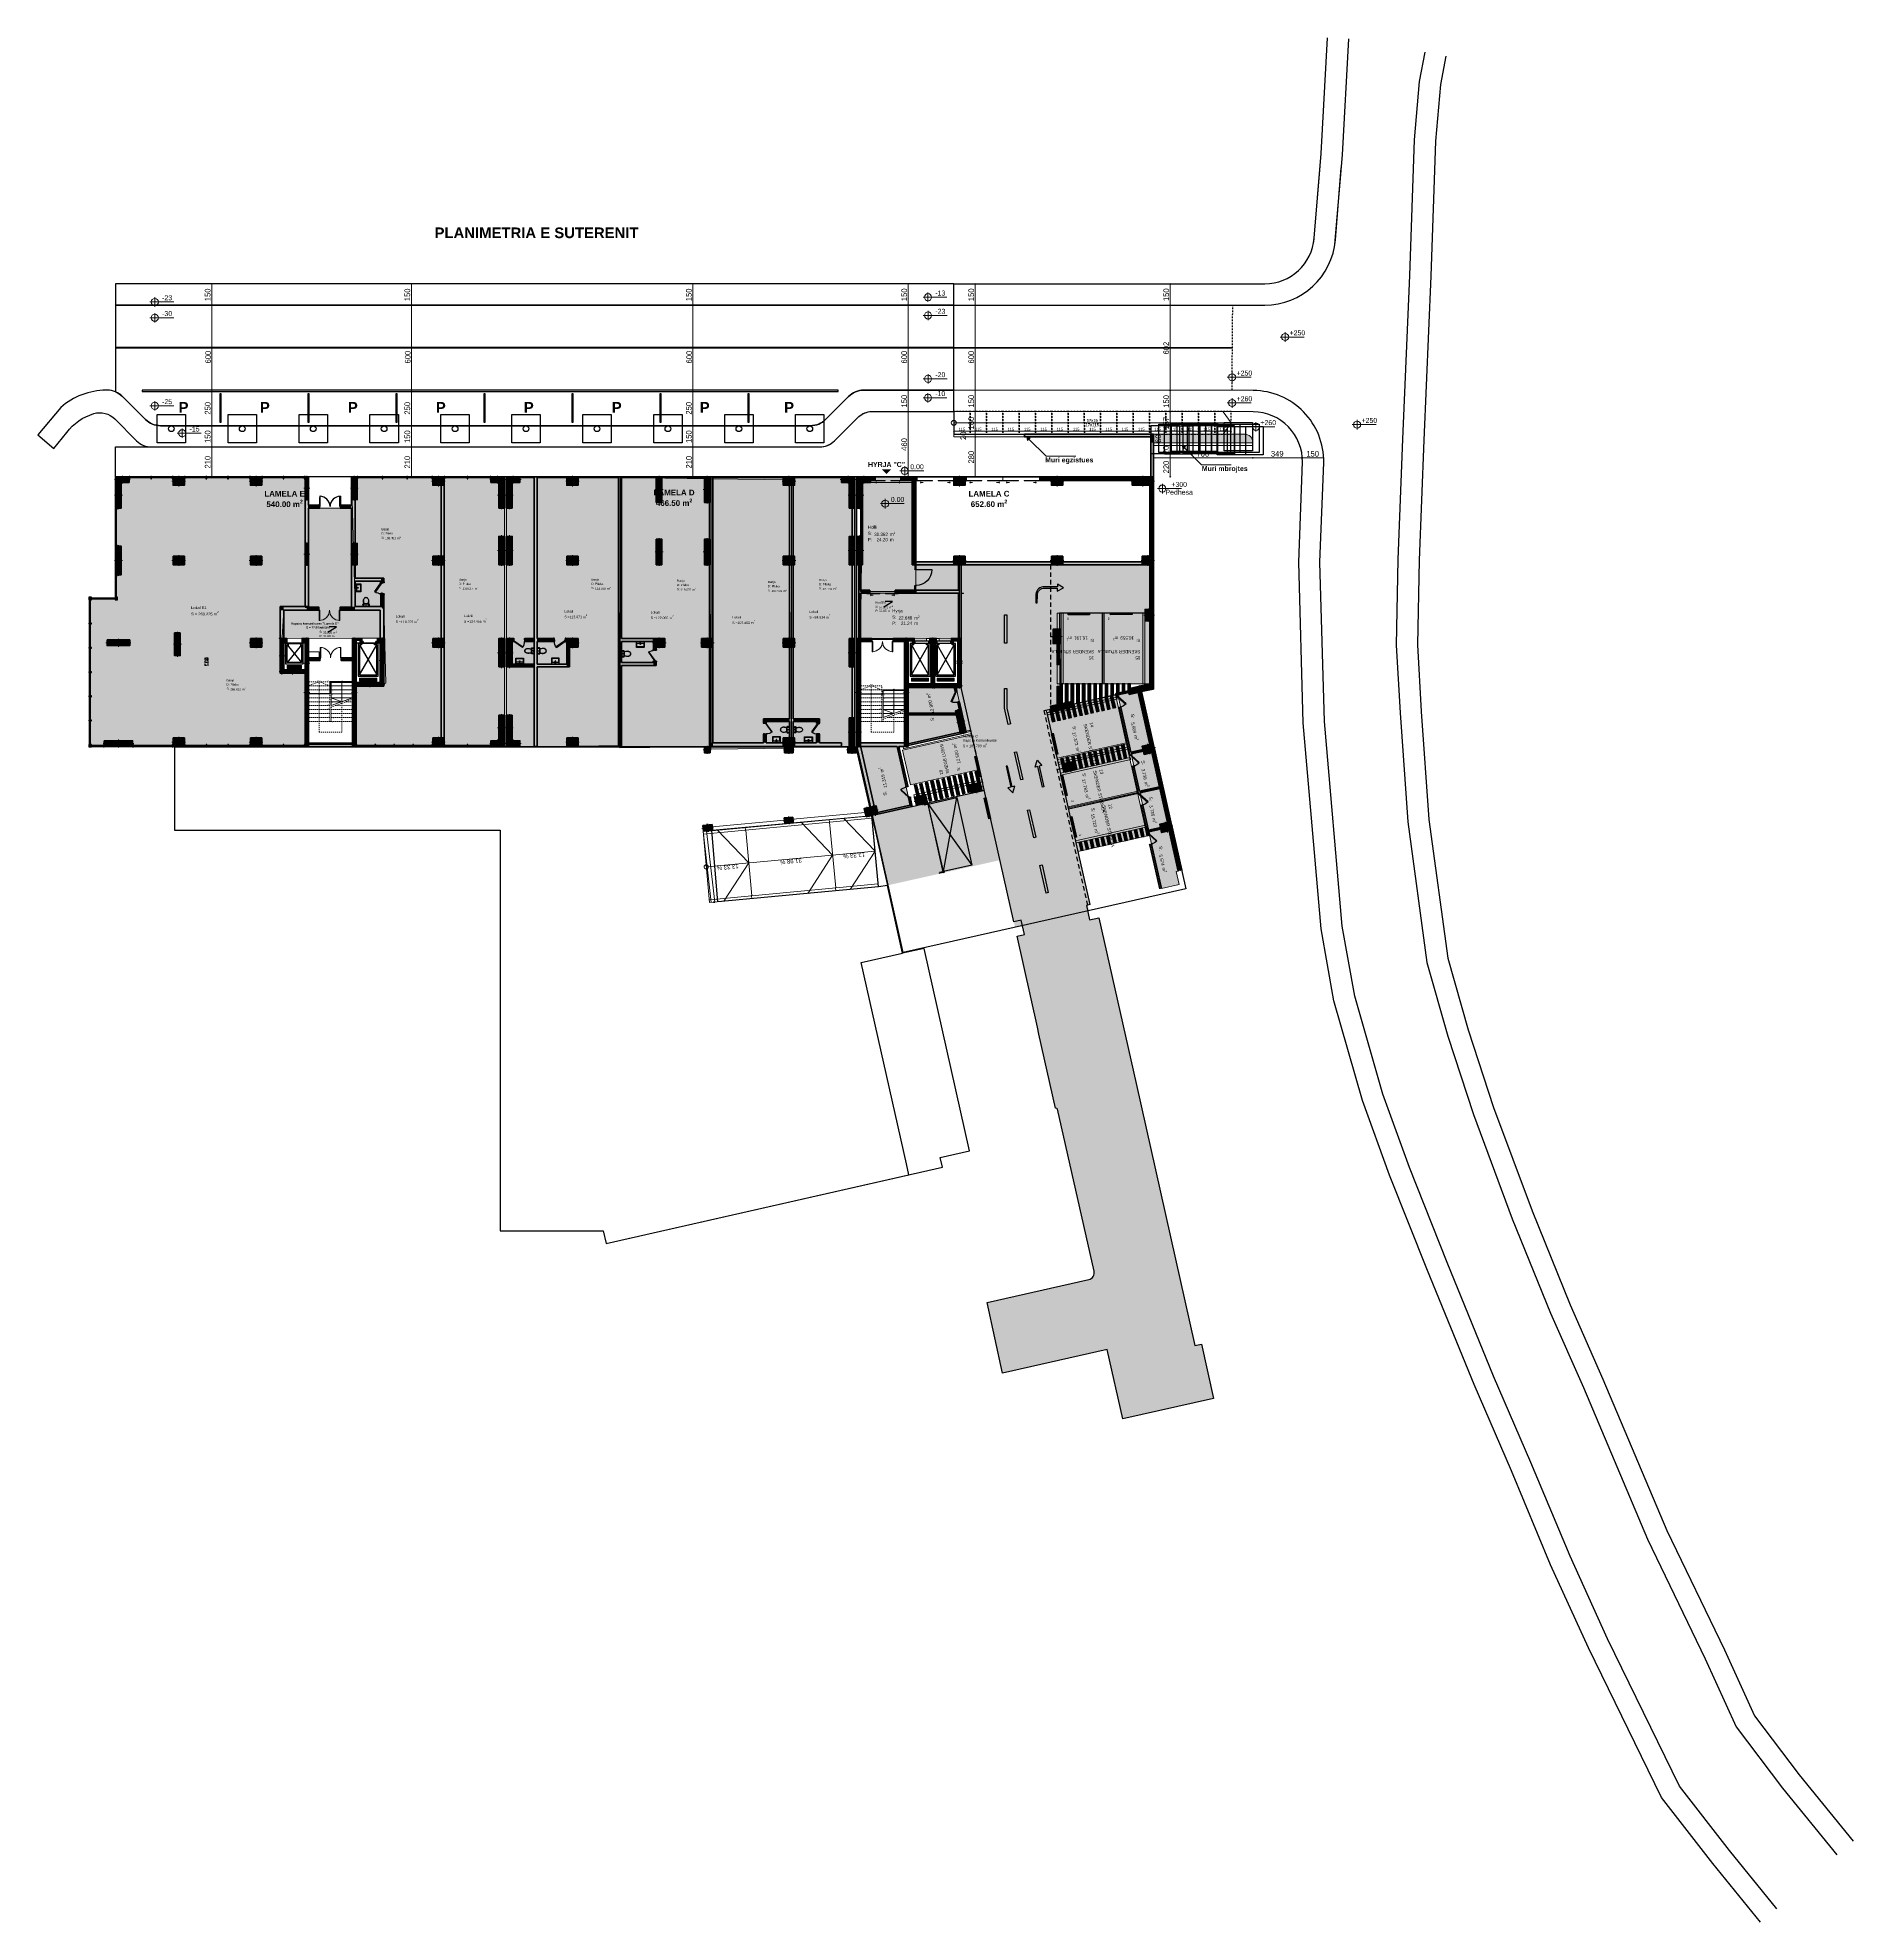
# Model space of a CAD drawing. Header units: millimetres. Extents: x -5491 to 122470, y -101890 to 30952.
import ezdxf
from ezdxf.enums import TextEntityAlignment as Align

# ---------------------------------------------------------------- set-up
doc = ezdxf.new("R2010")
doc.units = ezdxf.units.MM
doc.header["$MEASUREMENT"] = 0
doc.header["$XCLIPFRAME"] = 0
for name, pattern in [('Dashed', [211.666667, 105.833333, -105.833333]), ('Dense Dotted', [88.194442, 0, -88.194442]), ('Long Dashed', [529.166651, 317.499995, -211.666656]), ('Small Dashed', [141.111111, 70.555556, -70.555556]), ('Wipeout_Contour', [1000, 0, -1000])]:
    doc.linetypes.add(name, pattern=pattern)
for name, color, linetype in [('-  Pllakat_koridore_E', 7, 'Continuous'), ('- DEPO', 7, 'Continuous'), ('- GARAZHE', 7, 'Continuous'), ('- lokalet d', 7, 'Continuous'), ('- lokalet e', 7, 'Continuous'), ('- MESI I RRUGES', 7, 'Continuous'), ('- Pllakat_koridore_CD', 7, 'Continuous'), ('- rruga_ndarjet anesore', 7, 'Continuous'), ('- SHENJAT_RRUGA', 7, 'Continuous'), ('- Vijat_Shtigjet', 7, 'Continuous'), ('A - Alumil', 7, 'Continuous'), ('A - Dimensionimi', 7, 'Continuous'), ('A - Kanalet e ventilimit', 7, 'Continuous'), ('A - Kanalizimi', 7, 'Continuous'), ('A - Muret', 7, 'Continuous'), ('A - Plato', 7, 'Continuous'), ('A - Pllaka mbi bodrum', 7, 'Continuous'), ('A - Pllaka Perdhes', 7, 'Continuous'), ('A - Pllaka Suteren', 7, 'Continuous'), ('A - Pllaka Themel', 7, 'Continuous'), ('A - Shtyllat', 7, 'Continuous'), ('Drawing & Figure', 7, 'Continuous'), ('Site & Landscape - Terrain', 7, 'Continuous'), ('Structural - Stair & Railing', 7, 'Continuous')]:
    doc.layers.add(name, color=color, linetype=linetype)
for name, color, linetype, lineweight, true_color in [('-  Pllakat_koridore_E_Pen_No__145', 7, 'Continuous', 20, 0x0077b0), ('- DEPO_Pen_No__105', 7, 'Continuous', 13, 0xcae6ff), ('- DEPO_Pen_No__4', 7, 'Continuous', 20, 0x029e21), ('- GARAZHE_Pen_No__105', 7, 'Continuous', 13, 0xcae6ff), ('- Pllakat_koridore_CD_Pen_No__145', 7, 'Continuous', 20, 0x0077b0), ('0_Pen_No__4', 7, 'Continuous', 20, 0x029e21), ('2D Drafting - General_Pen_No__105', 7, 'Continuous', 13, 0xcae6ff), ('2D Drafting - General_Pen_No__109', 7, 'Continuous', 13, 0xb4e4dc), ('2D Drafting - General_Pen_No__119', 7, 'Continuous', 13, 0xdecbcb), ('2D Drafting - General_Pen_No__81', 7, 'Continuous', 20, 0x6a6a6a), ('2D Drafting - General_Pen_No__82', 7, 'Continuous', 20, 0xaaaaaa), ('A - Dimensionimi_Pen_No__156', 7, 'Continuous', 20, 0x54689e), ('A - Dimensionimi_Pen_No__176', 7, 'Continuous', 15, 0x93a0c6), ('A - Fill Zone_Pen_No__108', 7, 'Continuous', 13, 0xfd8379), ('A - Fill Zone_Pen_No__112', 7, 'Continuous', 13, 0xd5aaaa), ('A - Fill Zone_Pen_No__145', 7, 'Continuous', 20, 0x0077b0), ('A - Fill Zone_Pen_No__156', 7, 'Continuous', 20, 0x54689e), ('A - Fill Zone_Pen_No__169', 7, 'Continuous', 13, 0x68b353), ('A - Fill Zone_Pen_No__176', 7, 'Continuous', 15, 0x93a0c6), ('A - Fill Zone_Pen_No__81', 7, 'Continuous', 20, 0x6a6a6a), ('A - Fill Zone_Pen_No__82', 7, 'Continuous', 20, 0xaaaaaa), ('A - Kanalizimi_Pen_No__145', 7, 'Continuous', 20, 0x0077b0), ('A - Muret_Pen_No__82', 7, 'Continuous', 20, 0xaaaaaa), ('A - Sutereni Polyline_Pen_No__4', 7, 'Continuous', 20, 0x029e21), ('Annotation - Label_Pen_No__4', 7, 'Continuous', 20, 0x029e21), ('Annotation - Text_Pen_No__108', 7, 'Continuous', 13, 0xfd8379), ('Annotation - Text_Pen_No__112', 7, 'Continuous', 13, 0xd5aaaa), ('Annotation - Text_Pen_No__176', 7, 'Continuous', 15, 0x93a0c6), ('Annotation - Text_Pen_No__62', 7, 'Continuous', 20, 0xaaaaaa), ('Annotation - Text_Pen_No__82', 7, 'Continuous', 20, 0xaaaaaa), ('Annotation - Text_Pen_No__91', 171, 'Continuous', 13, 0xaaaaff), ('ARCHICAD Doors_Pen_No__108', 7, 'Continuous', 13, 0xfd8379), ('Drawing & Figure_Pen_No__108', 7, 'Continuous', 13, 0xfd8379), ('Drawing & Figure_Pen_No__111', 7, 'Continuous', 13, 0xccccff), ('Drawing & Figure_Pen_No__176', 7, 'Continuous', 15, 0x93a0c6), ('Drawing & Figure_Pen_No__81', 7, 'Continuous', 20, 0x6a6a6a), ('Drawing & Figure_Pen_No__82', 7, 'Continuous', 20, 0xaaaaaa), ('Structural - Stair & Railing_Pen_No__71', 171, 'Continuous', 20, 0xaaaaff), ('Structural - Stair & Railing_Pen_No__91', 171, 'Continuous', 13, 0xaaaaff)]:
    doc.layers.add(name, color=color, linetype=linetype, lineweight=lineweight, true_color=true_color)
for name, color, linetype, lineweight in [('-  Pllakat_koridore_E_Pen_No__7', 7, 'Continuous', 35), ('- DEPO_Pen_No__1', 7, 'Continuous', 13), ('- GARAZHE_Pen_No__1', 7, 'Continuous', 13), ('- lokalet d_Pen_No__132', 255, 'Continuous', 0), ('- lokalet e_Pen_No__132', 255, 'Continuous', 0), ('- MESI I RRUGES_Pen_No__42', 8, 'Continuous', 25), ('- Pllakat_koridore_CD_Pen_No__7', 7, 'Continuous', 35), ('- rruga_ndarjet anesore_Pen_No__42', 8, 'Continuous', 25), ('- SHENJAT_RRUGA_Pen_No__42', 8, 'Continuous', 25), ('- Vijat_Shtigjet_Pen_No__42', 8, 'Continuous', 25), ('065 Möbel Einrichtung_Pen_No__2', 8, 'Continuous', 15), ('0_Pen_No__132', 255, 'Continuous', 0), ('2D Drafting - General_Pen_No__102', 254, 'Continuous', 13), ('2D Drafting - General_Pen_No__2', 8, 'Continuous', 15), ('2D Drafting - General_Pen_No__42', 8, 'Continuous', 25), ('A - Alumil_Pen_No__102', 254, 'Continuous', 13), ('A - Alumil_Pen_No__42', 8, 'Continuous', 25), ('A - Fill Zone_Pen_No__101', 253, 'Continuous', 13), ('A - Fill Zone_Pen_No__102', 254, 'Continuous', 13), ('A - Kanalet e ventilimit_Pen_No__1', 7, 'Continuous', 13), ('A - Kanalizimi_Pen_No__1', 7, 'Continuous', 13), ('A - Muret_Pen_No__7', 7, 'Continuous', 35), ('A - Plato_Pen_No__42', 8, 'Continuous', 25), ('A - Pllaka mbi bodrum_Pen_No__42', 8, 'Continuous', 25), ('A - Pllaka Perdhes_Pen_No__42', 8, 'Continuous', 25), ('A - Pllaka Suteren_Pen_No__42', 8, 'Continuous', 25), ('A - Pllaka Themel_Pen_No__2', 8, 'Continuous', 15), ('A - Pllaka Themel_Pen_No__42', 8, 'Continuous', 25), ('A - Rampa_Pen_No__2', 8, 'Continuous', 15), ('A - Sanitaria_Pen_No__42', 8, 'Continuous', 25), ('A - Shtyllat_Pen_No__1', 7, 'Continuous', 13), ('A - Shtyllat_Pen_No__7', 7, 'Continuous', 35), ('A -Polyline_Pen_No__42', 8, 'Continuous', 25), ('Annotation - Text_Pen_No__42', 8, 'Continuous', 25), ('ARCHICAD Doors_Pen_No__42', 8, 'Continuous', 25), ('ARCHICAD Windows_Pen_No__42', 8, 'Continuous', 25), ('ARCHICAD Zone Stamps_Pen_No__1', 7, 'Continuous', 13), ('Drawing & Figure_Pen_No__1', 7, 'Continuous', 13), ('Drawing & Figure_Pen_No__42', 8, 'Continuous', 25), ('Site & Landscape - Terrain_Pen_No__42', 8, 'Continuous', 25), ('Structural - Stair & Railing_Pen_No__11', 171, 'Continuous', 18)]:
    doc.layers.add(name, color=color, linetype=linetype, lineweight=lineweight)
doc.styles.add('GENERATED_STYLE_1', font='')
doc.styles.add('GENERATED_STYLE_2', font='')
doc.styles.add('GENERATED_STYLE_3', font='')
doc.styles.get('GENERATED_STYLE_1').set_extended_font_data('Arial')
doc.styles.get('GENERATED_STYLE_2').set_extended_font_data('Arial', bold=True)
doc.styles.get('GENERATED_STYLE_3').set_extended_font_data('Century Gothic')
doc.dimstyles.new('GENERATED_STYLE__1', dxfattribs={"dimtxt": 400, "dimasz": 47.5, "dimexe": 0.18, "dimexo": 0.0625, "dimgap": 0, "dimtad": 1, "dimdec": 0, "dimlfac": 0.1, "dimzin": 0, "dimdsep": 46, "dimtxsty": 'GENERATED_STYLE_3', "dimblk": 'ARROWHEAD_2', "dimblk1": 'ARROWHEAD_2', "dimblk2": 'ARROWHEAD_2', "dimcen": 0.09, "dimse1": 1, "dimse2": 1, "dimclrd": 256, "dimclre": 256, "dimclrt": 256, "dimadec": 0, "dimazin": 0, "dimtfac": 1, "dimtdec": 4, "dimtmove": 0, "dimatfit": 3, "dimfxl": 1, "dimtolj": 1, "dimtzin": 0, "dimarcsym": 0})
doc.dimstyles.new('GENERATED_STYLE__2', dxfattribs={"dimtxt": 400, "dimasz": 47.5, "dimexe": 0.18, "dimexo": 0.0625, "dimgap": 0, "dimtad": 1, "dimdec": 0, "dimlfac": 0.1, "dimzin": 0, "dimdsep": 46, "dimtxsty": 'GENERATED_STYLE_3', "dimblk": 'ARROWHEAD_2', "dimblk1": 'ARROWHEAD_2', "dimblk2": 'ARROWHEAD_2', "dimcen": 0.09, "dimse1": 1, "dimse2": 1, "dimclrd": 256, "dimclre": 256, "dimclrt": 256, "dimadec": 0, "dimazin": 0, "dimtfac": 1, "dimtdec": 4, "dimtmove": 2, "dimatfit": 3, "dimfxl": 1, "dimtolj": 1, "dimtzin": 0, "dimarcsym": 0})
doc.dimstyles.new('GENERATED_STYLE__3', dxfattribs={"dimtxt": 400, "dimasz": 47.5, "dimexe": 0.18, "dimexo": 0.0625, "dimgap": 0, "dimtad": 1, "dimtih": 1, "dimtoh": 1, "dimdec": 0, "dimlfac": 0.1, "dimzin": 0, "dimdsep": 46, "dimtxsty": 'GENERATED_STYLE_3', "dimblk": 'ARROWHEAD_2', "dimblk1": 'ARROWHEAD_2', "dimblk2": 'ARROWHEAD_2', "dimcen": 0.09, "dimse1": 1, "dimse2": 1, "dimclrd": 256, "dimclre": 256, "dimclrt": 256, "dimadec": 0, "dimazin": 0, "dimtfac": 1, "dimtdec": 4, "dimtmove": 0, "dimatfit": 3, "dimfxl": 1, "dimtolj": 1, "dimtzin": 0, "dimarcsym": 0})
doc.dimstyles.new('GENERATED_STYLE__4', dxfattribs={"dimtxt": 200, "dimasz": 47.5, "dimexe": 0.18, "dimexo": 0.0625, "dimgap": 0, "dimtad": 1, "dimtih": 1, "dimtoh": 1, "dimdec": 0, "dimlfac": 0.1, "dimzin": 0, "dimdsep": 46, "dimtxsty": 'GENERATED_STYLE_3', "dimblk": 'ARROWHEAD_2', "dimblk1": 'ARROWHEAD_2', "dimblk2": 'ARROWHEAD_2', "dimcen": 0.09, "dimse1": 1, "dimse2": 1, "dimclrd": 256, "dimclre": 256, "dimclrt": 256, "dimadec": 0, "dimazin": 0, "dimtfac": 1, "dimtdec": 4, "dimtmove": 0, "dimatfit": 3, "dimfxl": 1, "dimtolj": 1, "dimtzin": 0, "dimarcsym": 0})
doc.dimstyles.new('GENERATED_STYLE__5', dxfattribs={"dimtxt": 0.18, "dimasz": 91.2, "dimexe": 0.18, "dimexo": 0.0625, "dimgap": 0, "dimtad": 0, "dimtih": 1, "dimtoh": 1, "dimdec": 4, "dimzin": 0, "dimdsep": 46, "dimcen": 0.09, "dimadec": 0, "dimazin": 0, "dimtfac": 1, "dimtdec": 4, "dimtmove": 0, "dimatfit": 3, "dimldrblk": 'ARROWHEAD_5', "dimfxl": 1, "dimtolj": 1, "dimtzin": 0, "dimarcsym": 0})
picture_1 = doc.add_image_def('image1.png', size_in_pixel=(905, 1019))
pattern_1 = [(45, (0, 0), (-45.96194, 45.96194), []), (135, (0, 0), (45.96194, 45.96194), [])]
pattern_2 = [(45, (0, 0), (-45.96194, 45.96194), [])]
pattern_3 = [(45, (0, 0), (-79.5495, 79.5495), []), (45, (-26.52, 26.52), (-79.5495, 79.5495), [])]

# ---------------------------------------------------------------- blocks, each defined once
blk = doc.blocks.new('Hyrja__1', base_point=(55656, -9896))
at = {"layer": '0_Pen_No__4', "linetype": 'Continuous', "lineweight": 0, "true_color": 0x002708}
for points in [[(52500, -11401), (56250, -11401), (56250, -11571), (57150, -11571), (57150, -11401), (58050, -11401), (58050, -11571), (58950, -11571), (58950, -11401), (59480, -11401), (59480, -8200), (52500, -8200)], [(53300, -11501), (54800, -11501), (54800, -11401), (53300, -11401)]]:
    blk.add_hatch(color=98, dxfattribs=at).paths.add_polyline_path(points)
at = {"layer": 'ARCHICAD Zone Stamps_Pen_No__1', "color": 7, "lineweight": 13, "char_height": 225, "attachment_point": 1, "style": 'GENERATED_STYLE_1'}
for s, insert in [('\\A1;{\\pql;\\pt0,50;\\fArial|b0|i0|c0|p34;22.648\\fArial|b0|i0|c0|p34;\\A1{\\H.66x;\\S^  ;}\\fArial|b0|i0|c0|p34; m\\fArial|b0|i0|c0|p34;\\A1{\\H.66x;\\S2^  ;}}', (55184, -9771)), ('\\A1;{\\pql;\\pt0,50;\\fArial|b0|i0|c0|p34;21.24\\fArial|b0|i0|c0|p34;\\A1{\\H.66x;\\S^  ;}\\fArial|b0|i0|c0|p34; m\\fArial|b0|i0|c0|p34;\\A1{\\H.66x;\\S^  ;}}', (55354, -10213))]:
    blk.add_mtext(s, dxfattribs=dict(at, insert=insert))
at = {"layer": 'ARCHICAD Zone Stamps_Pen_No__1', "color": 7, "lineweight": 13, "style": 'GENERATED_STYLE_1'}
for tag, p in [('DUMMY_849', (56581, -9277)), ('perimeterCode', (54731, -10213)), ('measuredAreaCode', (54731, -9771)), ('ROOM_NAME', (54731, -9329))]:
    blk.add_attdef(tag, text='', height=225, dxfattribs=at).set_placement(p, align=Align.TOP_LEFT)
blk = doc.blocks.new('Holli__2', base_point=(53938, -4002))
at = {"layer": '0_Pen_No__4', "linetype": 'Continuous', "lineweight": 0, "true_color": 0x002708}
for points in [[(52500, -8080), (56400, -8080), (56400, 0), (53200, 0), (53200, -400), (52650, -400), (52650, -6200), (52500, -6200)], [(53150, -8200), (54950, -8200), (54950, -8080), (53150, -8080)]]:
    blk.add_hatch(color=98, dxfattribs=at).paths.add_polyline_path(points)
at = {"layer": 'ARCHICAD Zone Stamps_Pen_No__1', "color": 7, "lineweight": 13, "char_height": 225, "attachment_point": 1, "style": 'GENERATED_STYLE_1'}
for s, insert in [('\\A1;{\\pql;\\pt0,50;\\fArial|b0|i0|c0|p34;30.362\\fArial|b0|i0|c0|p34;\\A1{\\H.66x;\\S^  ;}\\fArial|b0|i0|c0|p34; m\\fArial|b0|i0|c0|p34;\\A1{\\H.66x;\\S2^  ;}}', (53467, -3877)), ('\\A1;{\\pql;\\pt0,50;\\fArial|b0|i0|c0|p34;24.20\\fArial|b0|i0|c0|p34;\\A1{\\H.66x;\\S^  ;}\\fArial|b0|i0|c0|p34; m\\fArial|b0|i0|c0|p34;\\A1{\\H.66x;\\S^  ;}}', (53636, -4319))]:
    blk.add_mtext(s, dxfattribs=dict(at, insert=insert))
at = {"layer": 'ARCHICAD Zone Stamps_Pen_No__1', "color": 7, "lineweight": 13, "style": 'GENERATED_STYLE_1'}
for tag, p in [('measuredAreaCode', (53013, -3877)), ('ROOM_NAME', (53013, -3435)), ('DUMMY_849', (54863, -3383)), ('perimeterCode', (53013, -4319))]:
    blk.add_attdef(tag, text='', height=225, dxfattribs=at).set_placement(p, align=Align.TOP_LEFT)
blk = doc.blocks.new('Banjo_A - P26_3', base_point=(8469, -14651))
at = {"layer": '- lokalet e', "linetype": 'Continuous', "lineweight": 0, "true_color": 0x3f3f3f}
blk.add_hatch(color=250, dxfattribs=at).paths.add_polyline_path([(13322, -18946), (13350, -19001), (13350, -13601), (11600, -13601), (11850, -9401), (13600, -9401), (13600, 0), (0, 0), (55, -8581), (-1795, -8581), (-1795, -18946)])
at = {"layer": 'ARCHICAD Zone Stamps_Pen_No__1', "color": 7, "lineweight": 13, "insert": (8073, -14862), "char_height": 150, "attachment_point": 1, "style": 'GENERATED_STYLE_1'}
blk.add_mtext('\\A1;{\\pql;\\pt0,50;\\fArial|b0|i0|c0|p34;266.822\\fArial|b0|i0|c0|p34;\\A1{\\H.66x;\\S^  ;}\\fArial|b0|i0|c0|p34; m\\fArial|b0|i0|c0|p34;\\A1{\\H.66x;\\S2^  ;}}', dxfattribs=at)
at = {"layer": 'ARCHICAD Zone Stamps_Pen_No__1', "color": 7, "lineweight": 13, "style": 'GENERATED_STYLE_1'}
for tag, p in [('floorCode', (7820, -14567)), ('ROOM_NAME', (7820, -14273)), ('stFloorCovering', (8084, -14567)), ('DUMMY_849', (8344, -14238)), ('measuredAreaCode', (7820, -14862))]:
    blk.add_attdef(tag, text='', height=150, dxfattribs=at).set_placement(p, align=Align.TOP_LEFT)
blk = doc.blocks.new('Banjo_A - P27_4', base_point=(19392, -3998))
at = {"layer": '- lokalet e', "linetype": 'Continuous', "lineweight": 0, "true_color": 0x3f3f3f}
blk.add_hatch(color=250, dxfattribs=at).paths.add_polyline_path([(16978, -18946), (23178, -18946), (23178, -55), (16625, 0), (16875, -9151), (18900, -9151), (19048, -14536), (16950, -14751)])
at = {"layer": 'ARCHICAD Zone Stamps_Pen_No__1', "color": 7, "lineweight": 13, "insert": (18995, -4209), "char_height": 150, "attachment_point": 1, "style": 'GENERATED_STYLE_1'}
blk.add_mtext('\\A1;{\\pql;\\pt0,50;\\fArial|b0|i0|c0|p34;108.451\\fArial|b0|i0|c0|p34;\\A1{\\H.66x;\\S^  ;}\\fArial|b0|i0|c0|p34; m\\fArial|b0|i0|c0|p34;\\A1{\\H.66x;\\S2^  ;}}', dxfattribs=at)
at = {"layer": 'ARCHICAD Zone Stamps_Pen_No__1', "color": 7, "lineweight": 13, "style": 'GENERATED_STYLE_1'}
for tag, p in [('floorCode', (18743, -3914)), ('ROOM_NAME', (18743, -3620)), ('stFloorCovering', (19006, -3914)), ('DUMMY_849', (19267, -3585)), ('measuredAreaCode', (18743, -4209))]:
    blk.add_attdef(tag, text='', height=150, dxfattribs=at).set_placement(p, align=Align.TOP_LEFT)
blk = doc.blocks.new('Banjo_A - P28_5', base_point=(24845, -7553))
at = {"layer": '- lokalet e', "linetype": 'Continuous', "lineweight": 0, "true_color": 0x3f3f3f}
blk.add_hatch(color=250, dxfattribs=at).paths.add_polyline_path([(23178, -18946), (29512, -19028), (29495, 27), (23178, -55)])
at = {"layer": 'ARCHICAD Zone Stamps_Pen_No__1', "color": 7, "lineweight": 13, "insert": (24449, -7764), "char_height": 150, "attachment_point": 1, "style": 'GENERATED_STYLE_1'}
blk.add_mtext('\\A1;{\\pql;\\pt0,50;\\fArial|b0|i0|c0|p34;120.017\\fArial|b0|i0|c0|p34;\\A1{\\H.66x;\\S^  ;}\\fArial|b0|i0|c0|p34; m\\fArial|b0|i0|c0|p34;\\A1{\\H.66x;\\S2^  ;}}', dxfattribs=at)
at = {"layer": 'ARCHICAD Zone Stamps_Pen_No__1', "color": 7, "lineweight": 13, "style": 'GENERATED_STYLE_1'}
for tag, p in [('floorCode', (24197, -7469)), ('measuredAreaCode', (24197, -7764)), ('ROOM_NAME', (24197, -7175)), ('stFloorCovering', (24460, -7469)), ('DUMMY_849', (24721, -7140))]:
    blk.add_attdef(tag, text='', height=150, dxfattribs=at).set_placement(p, align=Align.TOP_LEFT)
blk = doc.blocks.new('Banjo_A - P28_6', base_point=(34177, -7553))
at = {"layer": '- lokalet d', "linetype": 'Continuous', "lineweight": 0, "true_color": 0x3f3f3f}
blk.add_hatch(color=250, dxfattribs=at).paths.add_polyline_path([(35551, -18950), (35551, -51), (29528, 27), (29511, -19028)])
at = {"layer": 'ARCHICAD Zone Stamps_Pen_No__1', "color": 7, "lineweight": 13, "insert": (33788, -7764), "char_height": 150, "attachment_point": 1, "style": 'GENERATED_STYLE_1'}
blk.add_mtext('\\A1;{\\pql;\\pt0,50;\\fArial|b0|i0|c0|p34;114.460\\fArial|b0|i0|c0|p34;\\A1{\\H.66x;\\S^  ;}\\fArial|b0|i0|c0|p34; m\\fArial|b0|i0|c0|p34;\\A1{\\H.66x;\\S2^  ;}}', dxfattribs=at)
at = {"layer": 'ARCHICAD Zone Stamps_Pen_No__1', "color": 7, "lineweight": 13, "style": 'GENERATED_STYLE_1'}
for tag, p in [('floorCode', (33536, -7469)), ('measuredAreaCode', (33536, -7764)), ('ROOM_NAME', (33536, -7175)), ('stFloorCovering', (33799, -7469)), ('DUMMY_849', (34060, -7140))]:
    blk.add_attdef(tag, text='', height=150, dxfattribs=at).set_placement(p, align=Align.TOP_LEFT)
blk = doc.blocks.new('Banjo_A - P28_7', base_point=(40200, -7631))
at = {"layer": '- lokalet d', "linetype": 'Continuous', "lineweight": 0, "true_color": 0x3f3f3f}
blk.add_hatch(color=250, dxfattribs=at).paths.add_polyline_path([(41850, -19025), (41850, -133), (35551, -51), (35534, -19106)])
at = {"layer": 'ARCHICAD Zone Stamps_Pen_No__1', "color": 7, "lineweight": 13, "insert": (39812, -7842), "char_height": 150, "attachment_point": 1, "style": 'GENERATED_STYLE_1'}
blk.add_mtext('\\A1;{\\pql;\\pt0,50;\\fArial|b0|i0|c0|p34;119.675\\fArial|b0|i0|c0|p34;\\A1{\\H.66x;\\S^  ;}\\fArial|b0|i0|c0|p34; m\\fArial|b0|i0|c0|p34;\\A1{\\H.66x;\\S2^  ;}}', dxfattribs=at)
at = {"layer": 'ARCHICAD Zone Stamps_Pen_No__1', "color": 7, "lineweight": 13, "style": 'GENERATED_STYLE_1'}
for tag, p in [('floorCode', (39559, -7548)), ('measuredAreaCode', (39559, -7842)), ('ROOM_NAME', (39559, -7253)), ('stFloorCovering', (39823, -7548)), ('DUMMY_849', (40083, -7219))]:
    blk.add_attdef(tag, text='', height=150, dxfattribs=at).set_placement(p, align=Align.TOP_LEFT)
blk = doc.blocks.new('Banjo_A - P28_8', base_point=(46623, -7715))
at = {"layer": '- lokalet d', "linetype": 'Continuous', "lineweight": 0, "true_color": 0x3f3f3f}
blk.add_hatch(color=250, dxfattribs=at).paths.add_polyline_path([(47630, -19117), (47630, -209), (41973, -135), (41957, -19190)])
at = {"layer": 'ARCHICAD Zone Stamps_Pen_No__1', "color": 7, "lineweight": 13, "insert": (46226, -7926), "char_height": 150, "attachment_point": 1, "style": 'GENERATED_STYLE_1'}
blk.add_mtext('\\A1;{\\pql;\\pt0,50;\\fArial|b0|i0|c0|p34;107.533\\fArial|b0|i0|c0|p34;\\A1{\\H.66x;\\S^  ;}\\fArial|b0|i0|c0|p34; m\\fArial|b0|i0|c0|p34;\\A1{\\H.66x;\\S2^  ;}}', dxfattribs=at)
at = {"layer": 'ARCHICAD Zone Stamps_Pen_No__1', "color": 7, "lineweight": 13, "style": 'GENERATED_STYLE_1'}
for tag, p in [('floorCode', (45974, -7631)), ('measuredAreaCode', (45974, -7926)), ('ROOM_NAME', (45974, -7337)), ('stFloorCovering', (46237, -7631)), ('DUMMY_849', (46498, -7302))]:
    blk.add_attdef(tag, text='', height=150, dxfattribs=at).set_placement(p, align=Align.TOP_LEFT)
blk = doc.blocks.new('Banjo_A - P28_9', base_point=(50170, -7580))
at = {"layer": '- lokalet d', "linetype": 'Continuous', "lineweight": 0, "true_color": 0x3f3f3f}
blk.add_hatch(color=250, dxfattribs=at).paths.add_polyline_path([(52103, -18997), (52103, -58), (47630, 0), (47613, -19055)])
at = {"layer": 'ARCHICAD Zone Stamps_Pen_No__1', "color": 7, "lineweight": 13, "insert": (49831, -7791), "char_height": 150, "attachment_point": 1, "style": 'GENERATED_STYLE_1'}
blk.add_mtext('\\A1;{\\pql;\\pt0,50;\\fArial|b0|i0|c0|p34;85.129\\fArial|b0|i0|c0|p34;\\A1{\\H.66x;\\S^  ;}\\fArial|b0|i0|c0|p34; m\\fArial|b0|i0|c0|p34;\\A1{\\H.66x;\\S2^  ;}}', dxfattribs=at)
at = {"layer": 'ARCHICAD Zone Stamps_Pen_No__1', "color": 7, "lineweight": 13, "style": 'GENERATED_STYLE_1'}
for tag, p in [('floorCode', (49579, -7497)), ('measuredAreaCode', (49579, -7791)), ('ROOM_NAME', (49579, -7202)), ('stFloorCovering', (49842, -7497)), ('DUMMY_849', (50103, -7168))]:
    blk.add_attdef(tag, text='', height=150, dxfattribs=at).set_placement(p, align=Align.TOP_LEFT)
blk = doc.blocks.new('Koridori_A - P32_10', base_point=(54145, -9159))
at = {"linetype": 'Continuous', "lineweight": 0, "true_color": 0x3f3f3f}
for points in [[(52650, -400), (52500, -11401), (55678, -11376), (59600, -11401), (59600, -6000), (56150, -6000), (56150, -400)], [(53300, -11501), (54800, -11501), (54800, -11401), (53300, -11401)]]:
    blk.add_hatch(color=250, dxfattribs=at).paths.add_polyline_path(points)
at = {"layer": 'ARCHICAD Zone Stamps_Pen_No__1', "color": 7, "lineweight": 13, "char_height": 150, "attachment_point": 1, "style": 'GENERATED_STYLE_1'}
for s, insert in [('\\A1;{\\pql;\\pt0,50;\\fArial|b0|i0|c0|p34;57.872\\fArial|b0|i0|c0|p34;\\A1{\\H.66x;\\S^  ;}\\fArial|b0|i0|c0|p34; m\\fArial|b0|i0|c0|p34;\\A1{\\H.66x;\\S2^  ;}}', (53806, -9076)), ('\\A1;{\\pql;\\pt0,50;\\fArial|b0|i0|c0|p34;36.05\\fArial|b0|i0|c0|p34;\\A1{\\H.66x;\\S^  ;}\\fArial|b0|i0|c0|p34; m\\fArial|b0|i0|c0|p34;\\A1{\\H.66x;\\S^  ;}}', (53806, -9370))]:
    blk.add_mtext(s, dxfattribs=dict(at, insert=insert))
at = {"layer": 'ARCHICAD Zone Stamps_Pen_No__1', "color": 7, "lineweight": 13, "style": 'GENERATED_STYLE_1'}
for tag, p in [('measuredAreaCode', (53553, -9076)), ('ROOM_NAME', (53553, -8781)), ('DUMMY_849', (54260, -8747)), ('perimeterCode', (53553, -9370))]:
    blk.add_attdef(tag, text='', height=150, dxfattribs=at).set_placement(p, align=Align.TOP_LEFT)
blk = doc.blocks.new('Koridori_A - P34_11', base_point=(14961, -10940))
at = {"linetype": 'Continuous', "lineweight": 0, "true_color": 0x3f3f3f}
blk.add_hatch(color=250, dxfattribs=at).paths.add_polyline_path([(13625, -11391), (16669, -11367), (16669, -11376), (18645, -11376), (18650, -9421), (16625, -9401), (16625, -2200), (13600, -2200), (13600, -9401), (11850, -9401), (11850, -11401), (13625, -11376)])
at = {"layer": 'ARCHICAD Zone Stamps_Pen_No__1', "color": 7, "lineweight": 13, "char_height": 150, "attachment_point": 1, "style": 'GENERATED_STYLE_1'}
for s, insert in [('\\A1;{\\pql;\\pt0,50;\\fArial|b0|i0|c0|p34;35.220\\fArial|b0|i0|c0|p34;\\A1{\\H.66x;\\S^  ;}\\fArial|b0|i0|c0|p34; m\\fArial|b0|i0|c0|p34;\\A1{\\H.66x;\\S2^  ;}}', (14622, -10856)), ('\\A1;{\\pql;\\pt0,50;\\fArial|b0|i0|c0|p34;31.98\\fArial|b0|i0|c0|p34;\\A1{\\H.66x;\\S^  ;}\\fArial|b0|i0|c0|p34; m\\fArial|b0|i0|c0|p34;\\A1{\\H.66x;\\S^  ;}}', (14622, -11151))]:
    blk.add_mtext(s, dxfattribs=dict(at, insert=insert))
at = {"layer": 'ARCHICAD Zone Stamps_Pen_No__1', "color": 7, "lineweight": 13, "style": 'GENERATED_STYLE_1'}
for tag, p in [('ROOM_NAME', (14370, -10561)), ('DUMMY_849', (15076, -10527)), ('measuredAreaCode', (14370, -10856)), ('perimeterCode', (14370, -11151))]:
    blk.add_attdef(tag, text='', height=150, dxfattribs=at).set_placement(p, align=Align.TOP_LEFT)
blk = doc.blocks.new('Slab_1', base_point=(-1850, -19001))
at = {"layer": 'A - Pllaka Suteren_Pen_No__42', "color": 8, "linetype": 'Continuous', "lineweight": 25, "flags": 128}
for points in [[(-1850, -19001), (52100, -19001), (52100, 0), (0, 0), (0, -8551), (-1850, -8551)], [(11850, -13601), (11850, -11701), (13350, -11701), (13350, -13601)], [(18650, -14501), (16950, -14501), (16950, -11701), (18650, -11701)], [(16700, -18751), (16700, -14451), (15100, -14451), (15100, -15291), (13600, -15291), (13600, -18751)]]:
    blk.add_lwpolyline(points, close=True, dxfattribs=at)
blk = doc.blocks.new('Slab_2', base_point=(52250, 0))
at = {"layer": 'A - Pllaka Perdhes_Pen_No__42', "color": 8, "linetype": 'Continuous', "lineweight": 25, "flags": 128}
for points in [[(52250, 0), (73150, 0), (73150, -14958), (72314, -15145), (75434, -29049), (55508, -33521), (54446, -28788), (53340, -23861), (52250, -19001)], [(59350, -14601), (55850, -14601), (55850, -11571), (59350, -11571)], [(52500, -18751), (52500, -15291), (54100, -15291), (54100, -15011), (55600, -15011), (55600, -18751)]]:
    blk.add_lwpolyline(points, close=True, dxfattribs=at)
blk = doc.blocks.new('Slab_3', base_point=(59074, 12104))
at = {"layer": 'Site & Landscape - Terrain_Pen_No__42', "color": 8, "linetype": 'Continuous', "lineweight": 25, "flags": 128}
blk.add_lwpolyline([(59074, 12104), (0, 12098), (0, 5988, -0.0970001), (478, 5667), (2103, 4042, 0.1989123), (3164, 3603), (48979, 3603, 0.1989124), (50039, 4042), (51661, 5664, -0.1988156), (52721, 6103), (59074, 6105)], format="xyb", close=True, dxfattribs=at)
blk = doc.blocks.new('Slab_4', base_point=(59074, 6104))
at = {"layer": 'Site & Landscape - Terrain_Pen_No__42', "color": 8, "linetype": 'Continuous', "lineweight": 25, "flags": 128}
blk.add_lwpolyline([(59074, 6104), (52721, 6103, 0.1988506), (51661, 5663), (50039, 4042, -0.1989124), (48979, 3603), (3164, 3603, -0.1989123), (2103, 4042), (478, 5667, 0.1975766), (-575, 6106), (-672, 6106, 0.1779823), (-3872, 4887), (-5491, 2967), (-4347, 2002), (-3440, 3129, -0.1601669), (-1544, 4452, -0.2759228), (-52, 4076), (1482, 2542, 0.1989123), (2542, 2103), (49600, 2103, 0.1989124), (50661, 2542), (52283, 4164, -0.1988859), (53344, 4604), (59074, 4604)], format="xyb", close=True, dxfattribs=at)
blk = doc.blocks.new('Slab_5', base_point=(52202, -19051))
at = {"layer": 'A - Pllaka mbi bodrum_Pen_No__42', "color": 8, "linetype": 'Continuous', "lineweight": 25, "flags": 128}
blk.add_lwpolyline([(52202, -19051), (4150, -19050), (4150, -24901), (27100, -24901), (27100, -53141), (34367, -53141), (34572, -54048), (58272, -48655), (58121, -47975), (60180, -47516), (56977, -33242), (55470, -33580), (54395, -28800), (53758, -28901), (42448, -29954), (42022, -24921), (53287, -23873)], close=True, dxfattribs=at)
blk = doc.blocks.new('Slab_6', base_point=(53289, -23872))
at = {"layer": 'A - Pllaka Suteren_Pen_No__42', "color": 8, "linetype": 'Continuous', "lineweight": 25, "flags": 128}
blk.add_lwpolyline([(53289, -23872), (54395, -28800), (53758, -28901)], close=True, dxfattribs=at)
blk = doc.blocks.new('Slab_7', base_point=(4150, -19050))
at = {"layer": 'A - Pllaka mbi bodrum_Pen_No__42', "color": 8, "linetype": 'Continuous', "lineweight": 25, "flags": 128}
blk.add_lwpolyline([(4150, -19050), (4150, -24901), (27100, -24901), (27100, -53141), (34367, -53141), (34572, -54048), (55898, -49195), (55730, -48438), (52543, -34237), (55470, -33580), (54395, -28800), (53758, -28901), (42448, -29954), (42022, -24921), (53287, -23873), (52202, -19051)], close=True, dxfattribs=at)
blk = doc.blocks.new('Slab_8', base_point=(67132, -16061))
at = {"layer": '- Vijat_Shtigjet', "linetype": 'Continuous', "lineweight": 0, "true_color": 0x7f7f7f}
blk.add_hatch(color=8, dxfattribs=at).paths.add_polyline_path([(67132, -16061), (67132, -14585), (66932, -14585), (66932, -16105)])
at = {"layer": '- Vijat_Shtigjet_Pen_No__42', "color": 8, "linetype": 'Continuous', "lineweight": 25, "flags": 128}
blk.add_lwpolyline([(67132, -16061), (67132, -14585), (66932, -14585), (66932, -16105)], close=True, dxfattribs=at)
blk = doc.blocks.new('Slab_9', base_point=(66747, -16147))
at = {"layer": '- Vijat_Shtigjet', "linetype": 'Continuous', "lineweight": 0, "true_color": 0x7f7f7f}
blk.add_hatch(color=8, dxfattribs=at).paths.add_polyline_path([(66747, -16147), (66747, -14585), (66547, -14585), (66547, -16192)])
at = {"layer": '- Vijat_Shtigjet_Pen_No__42', "color": 8, "linetype": 'Continuous', "lineweight": 25, "flags": 128}
blk.add_lwpolyline([(66747, -16147), (66747, -14585), (66547, -14585), (66547, -16192)], close=True, dxfattribs=at)
blk = doc.blocks.new('Slab_10', base_point=(67532, -15971))
at = {"layer": '- Vijat_Shtigjet', "linetype": 'Continuous', "lineweight": 0, "true_color": 0x7f7f7f}
blk.add_hatch(color=8, dxfattribs=at).paths.add_polyline_path([(67532, -15971), (67532, -14585), (67332, -14585), (67332, -16016)])
at = {"layer": '- Vijat_Shtigjet_Pen_No__42', "color": 8, "linetype": 'Continuous', "lineweight": 25, "flags": 128}
blk.add_lwpolyline([(67532, -15971), (67532, -14585), (67332, -14585), (67332, -16016)], close=True, dxfattribs=at)
blk = doc.blocks.new('Slab_11', base_point=(67932, -15881))
at = {"layer": '- Vijat_Shtigjet', "linetype": 'Continuous', "lineweight": 0, "true_color": 0x7f7f7f}
blk.add_hatch(color=8, dxfattribs=at).paths.add_polyline_path([(67932, -15881), (67932, -14585), (67732, -14585), (67732, -15926)])
at = {"layer": '- Vijat_Shtigjet_Pen_No__42', "color": 8, "linetype": 'Continuous', "lineweight": 25, "flags": 128}
blk.add_lwpolyline([(67932, -15881), (67932, -14585), (67732, -14585), (67732, -15926)], close=True, dxfattribs=at)
blk = doc.blocks.new('Slab_12', base_point=(68332, -15791))
at = {"layer": '- Vijat_Shtigjet', "linetype": 'Continuous', "lineweight": 0, "true_color": 0x7f7f7f}
blk.add_hatch(color=8, dxfattribs=at).paths.add_polyline_path([(68332, -15791), (68332, -14585), (68132, -14585), (68132, -15836)])
at = {"layer": '- Vijat_Shtigjet_Pen_No__42', "color": 8, "linetype": 'Continuous', "lineweight": 25, "flags": 128}
blk.add_lwpolyline([(68332, -15791), (68332, -14585), (68132, -14585), (68132, -15836)], close=True, dxfattribs=at)
blk = doc.blocks.new('Slab_13', base_point=(68732, -15702))
at = {"layer": '- Vijat_Shtigjet', "linetype": 'Continuous', "lineweight": 0, "true_color": 0x7f7f7f}
blk.add_hatch(color=8, dxfattribs=at).paths.add_polyline_path([(68732, -15702), (68732, -14585), (68532, -14585), (68532, -15746)])
at = {"layer": '- Vijat_Shtigjet_Pen_No__42', "color": 8, "linetype": 'Continuous', "lineweight": 25, "flags": 128}
blk.add_lwpolyline([(68732, -15702), (68732, -14585), (68532, -14585), (68532, -15746)], close=True, dxfattribs=at)
blk = doc.blocks.new('Slab_14', base_point=(69132, -15612))
at = {"layer": '- Vijat_Shtigjet', "linetype": 'Continuous', "lineweight": 0, "true_color": 0x7f7f7f}
blk.add_hatch(color=8, dxfattribs=at).paths.add_polyline_path([(69132, -15612), (69132, -14585), (68932, -14585), (68932, -15657)])
at = {"layer": '- Vijat_Shtigjet_Pen_No__42', "color": 8, "linetype": 'Continuous', "lineweight": 25, "flags": 128}
blk.add_lwpolyline([(69132, -15612), (69132, -14585), (68932, -14585), (68932, -15657)], close=True, dxfattribs=at)
blk = doc.blocks.new('Slab_15', base_point=(69532, -15522))
at = {"layer": '- Vijat_Shtigjet', "linetype": 'Continuous', "lineweight": 0, "true_color": 0x7f7f7f}
blk.add_hatch(color=8, dxfattribs=at).paths.add_polyline_path([(69532, -15522), (69532, -14585), (69332, -14585), (69332, -15567)])
at = {"layer": '- Vijat_Shtigjet_Pen_No__42', "color": 8, "linetype": 'Continuous', "lineweight": 25, "flags": 128}
blk.add_lwpolyline([(69532, -15522), (69532, -14585), (69332, -14585), (69332, -15567)], close=True, dxfattribs=at)
blk = doc.blocks.new('Slab_16', base_point=(69932, -15432))
at = {"layer": '- Vijat_Shtigjet', "linetype": 'Continuous', "lineweight": 0, "true_color": 0x7f7f7f}
blk.add_hatch(color=8, dxfattribs=at).paths.add_polyline_path([(69932, -15432), (69932, -14585), (69732, -14585), (69732, -15477)])
at = {"layer": '- Vijat_Shtigjet_Pen_No__42', "color": 8, "linetype": 'Continuous', "lineweight": 25, "flags": 128}
blk.add_lwpolyline([(69932, -15432), (69932, -14585), (69732, -14585), (69732, -15477)], close=True, dxfattribs=at)
blk = doc.blocks.new('Slab_17', base_point=(70332, -15342))
at = {"layer": '- Vijat_Shtigjet', "linetype": 'Continuous', "lineweight": 0, "true_color": 0x7f7f7f}
blk.add_hatch(color=8, dxfattribs=at).paths.add_polyline_path([(70332, -15342), (70332, -14585), (70132, -14585), (70132, -15387)])
at = {"layer": '- Vijat_Shtigjet_Pen_No__42', "color": 8, "linetype": 'Continuous', "lineweight": 25, "flags": 128}
blk.add_lwpolyline([(70332, -15342), (70332, -14585), (70132, -14585), (70132, -15387)], close=True, dxfattribs=at)
blk = doc.blocks.new('Slab_18', base_point=(70732, -15253))
at = {"layer": '- Vijat_Shtigjet', "linetype": 'Continuous', "lineweight": 0, "true_color": 0x7f7f7f}
blk.add_hatch(color=8, dxfattribs=at).paths.add_polyline_path([(70732, -15253), (70732, -14585), (70532, -14585), (70532, -15298)])
at = {"layer": '- Vijat_Shtigjet_Pen_No__42', "color": 8, "linetype": 'Continuous', "lineweight": 25, "flags": 128}
blk.add_lwpolyline([(70732, -15253), (70732, -14585), (70532, -14585), (70532, -15298)], close=True, dxfattribs=at)
blk = doc.blocks.new('Slab_19', base_point=(71132, -15163))
at = {"layer": '- Vijat_Shtigjet', "linetype": 'Continuous', "lineweight": 0, "true_color": 0x7f7f7f}
blk.add_hatch(color=8, dxfattribs=at).paths.add_polyline_path([(71132, -15163), (71132, -14585), (70932, -14585), (70932, -15208)])
at = {"layer": '- Vijat_Shtigjet_Pen_No__42', "color": 8, "linetype": 'Continuous', "lineweight": 25, "flags": 128}
blk.add_lwpolyline([(71132, -15163), (71132, -14585), (70932, -14585), (70932, -15208)], close=True, dxfattribs=at)
blk = doc.blocks.new('Slab_20', base_point=(71532, -15073))
at = {"layer": '- Vijat_Shtigjet', "linetype": 'Continuous', "lineweight": 0, "true_color": 0x7f7f7f}
blk.add_hatch(color=8, dxfattribs=at).paths.add_polyline_path([(71532, -15073), (71532, -14585), (71332, -14585), (71332, -15118)])
at = {"layer": '- Vijat_Shtigjet_Pen_No__42', "color": 8, "linetype": 'Continuous', "lineweight": 25, "flags": 128}
blk.add_lwpolyline([(71532, -15073), (71532, -14585), (71332, -14585), (71332, -15118)], close=True, dxfattribs=at)
blk = doc.blocks.new('Slab_21', base_point=(72881, -25257))
at = {"layer": '- Vijat_Shtigjet', "linetype": 'Continuous', "lineweight": 0, "true_color": 0x7f7f7f}
blk.add_hatch(color=8, dxfattribs=at).paths.add_polyline_path([(72881, -25257), (72754, -24688), (72559, -24732), (72686, -25301)])
at = {"layer": '- Vijat_Shtigjet_Pen_No__42', "color": 8, "linetype": 'Continuous', "lineweight": 25, "flags": 128}
blk.add_lwpolyline([(72881, -25257), (72754, -24688), (72559, -24732), (72686, -25301)], close=True, dxfattribs=at)
blk = doc.blocks.new('Slab_22', base_point=(72491, -25344))
at = {"layer": '- Vijat_Shtigjet', "linetype": 'Continuous', "lineweight": 0, "true_color": 0x7f7f7f}
blk.add_hatch(color=8, dxfattribs=at).paths.add_polyline_path([(72491, -25344), (72363, -24775), (72168, -24819), (72296, -25388)])
at = {"layer": '- Vijat_Shtigjet_Pen_No__42', "color": 8, "linetype": 'Continuous', "lineweight": 25, "flags": 128}
blk.add_lwpolyline([(72491, -25344), (72363, -24775), (72168, -24819), (72296, -25388)], close=True, dxfattribs=at)
blk = doc.blocks.new('Slab_23', base_point=(72101, -25432))
at = {"layer": '- Vijat_Shtigjet', "linetype": 'Continuous', "lineweight": 0, "true_color": 0x7f7f7f}
blk.add_hatch(color=8, dxfattribs=at).paths.add_polyline_path([(72101, -25432), (71973, -24863), (71778, -24907), (71906, -25476)])
at = {"layer": '- Vijat_Shtigjet_Pen_No__42', "color": 8, "linetype": 'Continuous', "lineweight": 25, "flags": 128}
blk.add_lwpolyline([(72101, -25432), (71973, -24863), (71778, -24907), (71906, -25476)], close=True, dxfattribs=at)
blk = doc.blocks.new('Slab_24', base_point=(71710, -25519))
at = {"layer": '- Vijat_Shtigjet', "linetype": 'Continuous', "lineweight": 0, "true_color": 0x7f7f7f}
blk.add_hatch(color=8, dxfattribs=at).paths.add_polyline_path([(71710, -25519), (71583, -24951), (71388, -24994), (71515, -25563)])
at = {"layer": '- Vijat_Shtigjet_Pen_No__42', "color": 8, "linetype": 'Continuous', "lineweight": 25, "flags": 128}
blk.add_lwpolyline([(71710, -25519), (71583, -24951), (71388, -24994), (71515, -25563)], close=True, dxfattribs=at)
blk = doc.blocks.new('Slab_25', base_point=(71320, -25607))
at = {"layer": '- Vijat_Shtigjet', "linetype": 'Continuous', "lineweight": 0, "true_color": 0x7f7f7f}
blk.add_hatch(color=8, dxfattribs=at).paths.add_polyline_path([(71320, -25607), (71193, -25038), (70997, -25082), (71125, -25651)])
at = {"layer": '- Vijat_Shtigjet_Pen_No__42', "color": 8, "linetype": 'Continuous', "lineweight": 25, "flags": 128}
blk.add_lwpolyline([(71320, -25607), (71193, -25038), (70997, -25082), (71125, -25651)], close=True, dxfattribs=at)
blk = doc.blocks.new('Slab_26', base_point=(70930, -25694))
at = {"layer": '- Vijat_Shtigjet', "linetype": 'Continuous', "lineweight": 0, "true_color": 0x7f7f7f}
blk.add_hatch(color=8, dxfattribs=at).paths.add_polyline_path([(70930, -25694), (70802, -25126), (70607, -25170), (70735, -25738)])
at = {"layer": '- Vijat_Shtigjet_Pen_No__42', "color": 8, "linetype": 'Continuous', "lineweight": 25, "flags": 128}
blk.add_lwpolyline([(70930, -25694), (70802, -25126), (70607, -25170), (70735, -25738)], close=True, dxfattribs=at)
blk = doc.blocks.new('Slab_27', base_point=(70539, -25782))
at = {"layer": '- Vijat_Shtigjet', "linetype": 'Continuous', "lineweight": 0, "true_color": 0x7f7f7f}
blk.add_hatch(color=8, dxfattribs=at).paths.add_polyline_path([(70539, -25782), (70412, -25213), (70217, -25257), (70344, -25826)])
at = {"layer": '- Vijat_Shtigjet_Pen_No__42', "color": 8, "linetype": 'Continuous', "lineweight": 25, "flags": 128}
blk.add_lwpolyline([(70539, -25782), (70412, -25213), (70217, -25257), (70344, -25826)], close=True, dxfattribs=at)
blk = doc.blocks.new('Slab_28', base_point=(70149, -25869))
at = {"layer": '- Vijat_Shtigjet', "linetype": 'Continuous', "lineweight": 0, "true_color": 0x7f7f7f}
blk.add_hatch(color=8, dxfattribs=at).paths.add_polyline_path([(70149, -25869), (70022, -25301), (69827, -25345), (69954, -25913)])
at = {"layer": '- Vijat_Shtigjet_Pen_No__42', "color": 8, "linetype": 'Continuous', "lineweight": 25, "flags": 128}
blk.add_lwpolyline([(70149, -25869), (70022, -25301), (69827, -25345), (69954, -25913)], close=True, dxfattribs=at)
blk = doc.blocks.new('Slab_29', base_point=(69759, -25957))
at = {"layer": '- Vijat_Shtigjet', "linetype": 'Continuous', "lineweight": 0, "true_color": 0x7f7f7f}
blk.add_hatch(color=8, dxfattribs=at).paths.add_polyline_path([(69759, -25957), (69631, -25389), (69436, -25432), (69564, -26001)])
at = {"layer": '- Vijat_Shtigjet_Pen_No__42', "color": 8, "linetype": 'Continuous', "lineweight": 25, "flags": 128}
blk.add_lwpolyline([(69759, -25957), (69631, -25389), (69436, -25432), (69564, -26001)], close=True, dxfattribs=at)
blk = doc.blocks.new('Slab_30', base_point=(69369, -26045))
at = {"layer": '- Vijat_Shtigjet', "linetype": 'Continuous', "lineweight": 0, "true_color": 0x7f7f7f}
blk.add_hatch(color=8, dxfattribs=at).paths.add_polyline_path([(69369, -26045), (69241, -25476), (69046, -25520), (69173, -26088)])
at = {"layer": '- Vijat_Shtigjet_Pen_No__42', "color": 8, "linetype": 'Continuous', "lineweight": 25, "flags": 128}
blk.add_lwpolyline([(69369, -26045), (69241, -25476), (69046, -25520), (69173, -26088)], close=True, dxfattribs=at)
blk = doc.blocks.new('Slab_31', base_point=(68978, -26132))
at = {"layer": '- Vijat_Shtigjet', "linetype": 'Continuous', "lineweight": 0, "true_color": 0x7f7f7f}
blk.add_hatch(color=8, dxfattribs=at).paths.add_polyline_path([(68978, -26132), (68851, -25564), (68656, -25607), (68783, -26176)])
at = {"layer": '- Vijat_Shtigjet_Pen_No__42', "color": 8, "linetype": 'Continuous', "lineweight": 25, "flags": 128}
blk.add_lwpolyline([(68978, -26132), (68851, -25564), (68656, -25607), (68783, -26176)], close=True, dxfattribs=at)
blk = doc.blocks.new('Slab_32', base_point=(68588, -26220))
at = {"layer": '- Vijat_Shtigjet', "linetype": 'Continuous', "lineweight": 0, "true_color": 0x7f7f7f}
blk.add_hatch(color=8, dxfattribs=at).paths.add_polyline_path([(68588, -26220), (68460, -25651), (68265, -25695), (68393, -26263)])
at = {"layer": '- Vijat_Shtigjet_Pen_No__42', "color": 8, "linetype": 'Continuous', "lineweight": 25, "flags": 128}
blk.add_lwpolyline([(68588, -26220), (68460, -25651), (68265, -25695), (68393, -26263)], close=True, dxfattribs=at)
blk = doc.blocks.new('Slab_33', base_point=(68198, -26307))
at = {"layer": '- Vijat_Shtigjet', "linetype": 'Continuous', "lineweight": 0, "true_color": 0x7f7f7f}
blk.add_hatch(color=8, dxfattribs=at).paths.add_polyline_path([(68198, -26307), (68070, -25739), (67889, -25779), (68017, -26348)])
at = {"layer": '- Vijat_Shtigjet_Pen_No__42', "color": 8, "linetype": 'Continuous', "lineweight": 25, "flags": 128}
blk.add_lwpolyline([(68198, -26307), (68070, -25739), (67889, -25779), (68017, -26348)], close=True, dxfattribs=at)
blk = doc.blocks.new('Slab_34', base_point=(66583, -17143))
at = {"layer": '- Vijat_Shtigjet', "linetype": 'Continuous', "lineweight": 0, "true_color": 0x7f7f7f}
blk.add_hatch(color=8, dxfattribs=at).paths.add_polyline_path([(66583, -17143), (66390, -16283), (66195, -16327), (66388, -17187)])
at = {"layer": '- Vijat_Shtigjet_Pen_No__42', "color": 8, "linetype": 'Continuous', "lineweight": 25, "flags": 128}
blk.add_lwpolyline([(66583, -17143), (66390, -16283), (66195, -16327), (66388, -17187)], close=True, dxfattribs=at)
blk = doc.blocks.new('Slab_35', base_point=(66207, -17227))
at = {"layer": '- Vijat_Shtigjet', "linetype": 'Continuous', "lineweight": 0, "true_color": 0x7f7f7f}
blk.add_hatch(color=8, dxfattribs=at).paths.add_polyline_path([(66207, -17227), (66014, -16367), (65819, -16411), (66012, -17271)])
at = {"layer": '- Vijat_Shtigjet_Pen_No__42', "color": 8, "linetype": 'Continuous', "lineweight": 25, "flags": 128}
blk.add_lwpolyline([(66207, -17227), (66014, -16367), (65819, -16411), (66012, -17271)], close=True, dxfattribs=at)
blk = doc.blocks.new('Slab_36', base_point=(66973, -17055))
at = {"layer": '- Vijat_Shtigjet', "linetype": 'Continuous', "lineweight": 0, "true_color": 0x7f7f7f}
blk.add_hatch(color=8, dxfattribs=at).paths.add_polyline_path([(66973, -17055), (66780, -16195), (66585, -16239), (66778, -17099)])
at = {"layer": '- Vijat_Shtigjet_Pen_No__42', "color": 8, "linetype": 'Continuous', "lineweight": 25, "flags": 128}
blk.add_lwpolyline([(66973, -17055), (66780, -16195), (66585, -16239), (66778, -17099)], close=True, dxfattribs=at)
blk = doc.blocks.new('Slab_37', base_point=(67364, -16968))
at = {"layer": '- Vijat_Shtigjet', "linetype": 'Continuous', "lineweight": 0, "true_color": 0x7f7f7f}
blk.add_hatch(color=8, dxfattribs=at).paths.add_polyline_path([(67364, -16968), (67171, -16108), (66975, -16152), (67168, -17012)])
at = {"layer": '- Vijat_Shtigjet_Pen_No__42', "color": 8, "linetype": 'Continuous', "lineweight": 25, "flags": 128}
blk.add_lwpolyline([(67364, -16968), (67171, -16108), (66975, -16152), (67168, -17012)], close=True, dxfattribs=at)
blk = doc.blocks.new('Slab_38', base_point=(67754, -16880))
at = {"layer": '- Vijat_Shtigjet', "linetype": 'Continuous', "lineweight": 0, "true_color": 0x7f7f7f}
blk.add_hatch(color=8, dxfattribs=at).paths.add_polyline_path([(67754, -16880), (67561, -16020), (67366, -16064), (67559, -16924)])
at = {"layer": '- Vijat_Shtigjet_Pen_No__42', "color": 8, "linetype": 'Continuous', "lineweight": 25, "flags": 128}
blk.add_lwpolyline([(67754, -16880), (67561, -16020), (67366, -16064), (67559, -16924)], close=True, dxfattribs=at)
blk = doc.blocks.new('Slab_39', base_point=(68144, -16793))
at = {"layer": '- Vijat_Shtigjet', "linetype": 'Continuous', "lineweight": 0, "true_color": 0x7f7f7f}
blk.add_hatch(color=8, dxfattribs=at).paths.add_polyline_path([(68144, -16793), (67951, -15933), (67756, -15976), (67949, -16837)])
at = {"layer": '- Vijat_Shtigjet_Pen_No__42', "color": 8, "linetype": 'Continuous', "lineweight": 25, "flags": 128}
blk.add_lwpolyline([(68144, -16793), (67951, -15933), (67756, -15976), (67949, -16837)], close=True, dxfattribs=at)
blk = doc.blocks.new('Slab_40', base_point=(68534, -16705))
at = {"layer": '- Vijat_Shtigjet', "linetype": 'Continuous', "lineweight": 0, "true_color": 0x7f7f7f}
blk.add_hatch(color=8, dxfattribs=at).paths.add_polyline_path([(68534, -16705), (68342, -15845), (68146, -15889), (68339, -16749)])
at = {"layer": '- Vijat_Shtigjet_Pen_No__42', "color": 8, "linetype": 'Continuous', "lineweight": 25, "flags": 128}
blk.add_lwpolyline([(68534, -16705), (68342, -15845), (68146, -15889), (68339, -16749)], close=True, dxfattribs=at)
blk = doc.blocks.new('Slab_41', base_point=(68925, -16618))
at = {"layer": '- Vijat_Shtigjet', "linetype": 'Continuous', "lineweight": 0, "true_color": 0x7f7f7f}
blk.add_hatch(color=8, dxfattribs=at).paths.add_polyline_path([(68925, -16618), (68732, -15758), (68537, -15801), (68730, -16661)])
at = {"layer": '- Vijat_Shtigjet_Pen_No__42', "color": 8, "linetype": 'Continuous', "lineweight": 25, "flags": 128}
blk.add_lwpolyline([(68925, -16618), (68732, -15758), (68537, -15801), (68730, -16661)], close=True, dxfattribs=at)
blk = doc.blocks.new('Slab_42', base_point=(69315, -16530))
at = {"layer": '- Vijat_Shtigjet', "linetype": 'Continuous', "lineweight": 0, "true_color": 0x7f7f7f}
blk.add_hatch(color=8, dxfattribs=at).paths.add_polyline_path([(69315, -16530), (69122, -15670), (68927, -15714), (69120, -16574)])
at = {"layer": '- Vijat_Shtigjet_Pen_No__42', "color": 8, "linetype": 'Continuous', "lineweight": 25, "flags": 128}
blk.add_lwpolyline([(69315, -16530), (69122, -15670), (68927, -15714), (69120, -16574)], close=True, dxfattribs=at)
blk = doc.blocks.new('Slab_43', base_point=(69705, -16442))
at = {"layer": '- Vijat_Shtigjet', "linetype": 'Continuous', "lineweight": 0, "true_color": 0x7f7f7f}
blk.add_hatch(color=8, dxfattribs=at).paths.add_polyline_path([(69705, -16442), (69512, -15582), (69317, -15626), (69510, -16486)])
at = {"layer": '- Vijat_Shtigjet_Pen_No__42', "color": 8, "linetype": 'Continuous', "lineweight": 25, "flags": 128}
blk.add_lwpolyline([(69705, -16442), (69512, -15582), (69317, -15626), (69510, -16486)], close=True, dxfattribs=at)
blk = doc.blocks.new('Slab_44', base_point=(70096, -16355))
at = {"layer": '- Vijat_Shtigjet', "linetype": 'Continuous', "lineweight": 0, "true_color": 0x7f7f7f}
blk.add_hatch(color=8, dxfattribs=at).paths.add_polyline_path([(70096, -16355), (69903, -15495), (69708, -15539), (69900, -16399)])
at = {"layer": '- Vijat_Shtigjet_Pen_No__42', "color": 8, "linetype": 'Continuous', "lineweight": 25, "flags": 128}
blk.add_lwpolyline([(70096, -16355), (69903, -15495), (69708, -15539), (69900, -16399)], close=True, dxfattribs=at)
blk = doc.blocks.new('Slab_45', base_point=(70486, -16267))
at = {"layer": '- Vijat_Shtigjet', "linetype": 'Continuous', "lineweight": 0, "true_color": 0x7f7f7f}
blk.add_hatch(color=8, dxfattribs=at).paths.add_polyline_path([(70486, -16267), (70293, -15407), (70098, -15451), (70291, -16311)])
at = {"layer": '- Vijat_Shtigjet_Pen_No__42', "color": 8, "linetype": 'Continuous', "lineweight": 25, "flags": 128}
blk.add_lwpolyline([(70486, -16267), (70293, -15407), (70098, -15451), (70291, -16311)], close=True, dxfattribs=at)
blk = doc.blocks.new('Slab_46', base_point=(67378, -20686))
at = {"layer": '- Vijat_Shtigjet', "linetype": 'Continuous', "lineweight": 0, "true_color": 0x7f7f7f}
blk.add_hatch(color=8, dxfattribs=at).paths.add_polyline_path([(67378, -20686), (67168, -19749), (66973, -19793), (67183, -20730)])
at = {"layer": '- Vijat_Shtigjet_Pen_No__42', "color": 8, "linetype": 'Continuous', "lineweight": 25, "flags": 128}
blk.add_lwpolyline([(67378, -20686), (67168, -19749), (66973, -19793), (67183, -20730)], close=True, dxfattribs=at)
blk = doc.blocks.new('Slab_47', base_point=(67002, -20770))
at = {"layer": '- Vijat_Shtigjet', "linetype": 'Continuous', "lineweight": 0, "true_color": 0x7f7f7f}
blk.add_hatch(color=8, dxfattribs=at).paths.add_polyline_path([(67002, -20770), (66792, -19834), (66597, -19878), (66807, -20814)])
at = {"layer": '- Vijat_Shtigjet_Pen_No__42', "color": 8, "linetype": 'Continuous', "lineweight": 25, "flags": 128}
blk.add_lwpolyline([(67002, -20770), (66792, -19834), (66597, -19878), (66807, -20814)], close=True, dxfattribs=at)
blk = doc.blocks.new('Slab_48', base_point=(67768, -20598))
at = {"layer": '- Vijat_Shtigjet', "linetype": 'Continuous', "lineweight": 0, "true_color": 0x7f7f7f}
blk.add_hatch(color=8, dxfattribs=at).paths.add_polyline_path([(67768, -20598), (67558, -19662), (67363, -19706), (67573, -20642)])
at = {"layer": '- Vijat_Shtigjet_Pen_No__42', "color": 8, "linetype": 'Continuous', "lineweight": 25, "flags": 128}
blk.add_lwpolyline([(67768, -20598), (67558, -19662), (67363, -19706), (67573, -20642)], close=True, dxfattribs=at)
blk = doc.blocks.new('Slab_49', base_point=(68159, -20511))
at = {"layer": '- Vijat_Shtigjet', "linetype": 'Continuous', "lineweight": 0, "true_color": 0x7f7f7f}
blk.add_hatch(color=8, dxfattribs=at).paths.add_polyline_path([(68159, -20511), (67948, -19574), (67753, -19618), (67963, -20555)])
at = {"layer": '- Vijat_Shtigjet_Pen_No__42', "color": 8, "linetype": 'Continuous', "lineweight": 25, "flags": 128}
blk.add_lwpolyline([(68159, -20511), (67948, -19574), (67753, -19618), (67963, -20555)], close=True, dxfattribs=at)
blk = doc.blocks.new('Slab_50', base_point=(68549, -20423))
at = {"layer": '- Vijat_Shtigjet', "linetype": 'Continuous', "lineweight": 0, "true_color": 0x7f7f7f}
blk.add_hatch(color=8, dxfattribs=at).paths.add_polyline_path([(68549, -20423), (68339, -19487), (68144, -19530), (68354, -20467)])
at = {"layer": '- Vijat_Shtigjet_Pen_No__42', "color": 8, "linetype": 'Continuous', "lineweight": 25, "flags": 128}
blk.add_lwpolyline([(68549, -20423), (68339, -19487), (68144, -19530), (68354, -20467)], close=True, dxfattribs=at)
blk = doc.blocks.new('Slab_51', base_point=(68939, -20336))
at = {"layer": '- Vijat_Shtigjet', "linetype": 'Continuous', "lineweight": 0, "true_color": 0x7f7f7f}
blk.add_hatch(color=8, dxfattribs=at).paths.add_polyline_path([(68939, -20336), (68729, -19399), (68534, -19443), (68744, -20380)])
at = {"layer": '- Vijat_Shtigjet_Pen_No__42', "color": 8, "linetype": 'Continuous', "lineweight": 25, "flags": 128}
blk.add_lwpolyline([(68939, -20336), (68729, -19399), (68534, -19443), (68744, -20380)], close=True, dxfattribs=at)
blk = doc.blocks.new('Slab_52', base_point=(69329, -20248))
at = {"layer": '- Vijat_Shtigjet', "linetype": 'Continuous', "lineweight": 0, "true_color": 0x7f7f7f}
blk.add_hatch(color=8, dxfattribs=at).paths.add_polyline_path([(69329, -20248), (69119, -19311), (68924, -19355), (69134, -20292)])
at = {"layer": '- Vijat_Shtigjet_Pen_No__42', "color": 8, "linetype": 'Continuous', "lineweight": 25, "flags": 128}
blk.add_lwpolyline([(69329, -20248), (69119, -19311), (68924, -19355), (69134, -20292)], close=True, dxfattribs=at)
blk = doc.blocks.new('Slab_53', base_point=(69720, -20161))
at = {"layer": '- Vijat_Shtigjet', "linetype": 'Continuous', "lineweight": 0, "true_color": 0x7f7f7f}
blk.add_hatch(color=8, dxfattribs=at).paths.add_polyline_path([(69720, -20161), (69510, -19224), (69315, -19268), (69525, -20205)])
at = {"layer": '- Vijat_Shtigjet_Pen_No__42', "color": 8, "linetype": 'Continuous', "lineweight": 25, "flags": 128}
blk.add_lwpolyline([(69720, -20161), (69510, -19224), (69315, -19268), (69525, -20205)], close=True, dxfattribs=at)
blk = doc.blocks.new('Slab_54', base_point=(70110, -20073))
at = {"layer": '- Vijat_Shtigjet', "linetype": 'Continuous', "lineweight": 0, "true_color": 0x7f7f7f}
blk.add_hatch(color=8, dxfattribs=at).paths.add_polyline_path([(70110, -20073), (69900, -19136), (69705, -19180), (69915, -20117)])
at = {"layer": '- Vijat_Shtigjet_Pen_No__42', "color": 8, "linetype": 'Continuous', "lineweight": 25, "flags": 128}
blk.add_lwpolyline([(70110, -20073), (69900, -19136), (69705, -19180), (69915, -20117)], close=True, dxfattribs=at)
blk = doc.blocks.new('Slab_55', base_point=(70500, -19986))
at = {"layer": '- Vijat_Shtigjet', "linetype": 'Continuous', "lineweight": 0, "true_color": 0x7f7f7f}
blk.add_hatch(color=8, dxfattribs=at).paths.add_polyline_path([(70500, -19986), (70290, -19049), (70095, -19093), (70305, -20030)])
at = {"layer": '- Vijat_Shtigjet_Pen_No__42', "color": 8, "linetype": 'Continuous', "lineweight": 25, "flags": 128}
blk.add_lwpolyline([(70500, -19986), (70290, -19049), (70095, -19093), (70305, -20030)], close=True, dxfattribs=at)
blk = doc.blocks.new('Slab_56', base_point=(70891, -19898))
at = {"layer": '- Vijat_Shtigjet', "linetype": 'Continuous', "lineweight": 0, "true_color": 0x7f7f7f}
blk.add_hatch(color=8, dxfattribs=at).paths.add_polyline_path([(70891, -19898), (70681, -18961), (70485, -19005), (70696, -19942)])
at = {"layer": '- Vijat_Shtigjet_Pen_No__42', "color": 8, "linetype": 'Continuous', "lineweight": 25, "flags": 128}
blk.add_lwpolyline([(70891, -19898), (70681, -18961), (70485, -19005), (70696, -19942)], close=True, dxfattribs=at)
blk = doc.blocks.new('Slab_57', base_point=(71281, -19811))
at = {"layer": '- Vijat_Shtigjet', "linetype": 'Continuous', "lineweight": 0, "true_color": 0x7f7f7f}
blk.add_hatch(color=8, dxfattribs=at).paths.add_polyline_path([(71281, -19811), (71071, -18874), (70876, -18917), (71086, -19854)])
at = {"layer": '- Vijat_Shtigjet_Pen_No__42', "color": 8, "linetype": 'Continuous', "lineweight": 25, "flags": 128}
blk.add_lwpolyline([(71281, -19811), (71071, -18874), (70876, -18917), (71086, -19854)], close=True, dxfattribs=at)
blk = doc.blocks.new('Slab_58', base_point=(57147, -22914))
at = {"layer": '- Vijat_Shtigjet', "linetype": 'Continuous', "lineweight": 0, "true_color": 0x7f7f7f}
blk.add_hatch(color=8, dxfattribs=at).paths.add_polyline_path([(57147, -22914), (56856, -21616), (56661, -21660), (56952, -22958)])
at = {"layer": '- Vijat_Shtigjet_Pen_No__42', "color": 8, "linetype": 'Continuous', "lineweight": 25, "flags": 128}
blk.add_lwpolyline([(57147, -22914), (56856, -21616), (56661, -21660), (56952, -22958)], close=True, dxfattribs=at)
blk = doc.blocks.new('Slab_59', base_point=(56771, -22998))
at = {"layer": '- Vijat_Shtigjet', "linetype": 'Continuous', "lineweight": 0, "true_color": 0x7f7f7f}
blk.add_hatch(color=8, dxfattribs=at).paths.add_polyline_path([(56771, -22998), (56480, -21701), (56285, -21744), (56576, -23042)])
at = {"layer": '- Vijat_Shtigjet_Pen_No__42', "color": 8, "linetype": 'Continuous', "lineweight": 25, "flags": 128}
blk.add_lwpolyline([(56771, -22998), (56480, -21701), (56285, -21744), (56576, -23042)], close=True, dxfattribs=at)
blk = doc.blocks.new('Slab_60', base_point=(57537, -22826))
at = {"layer": '- Vijat_Shtigjet', "linetype": 'Continuous', "lineweight": 0, "true_color": 0x7f7f7f}
blk.add_hatch(color=8, dxfattribs=at).paths.add_polyline_path([(57537, -22826), (57246, -21529), (57051, -21572), (57342, -22870)])
at = {"layer": '- Vijat_Shtigjet_Pen_No__42', "color": 8, "linetype": 'Continuous', "lineweight": 25, "flags": 128}
blk.add_lwpolyline([(57537, -22826), (57246, -21529), (57051, -21572), (57342, -22870)], close=True, dxfattribs=at)
blk = doc.blocks.new('Slab_61', base_point=(57928, -22739))
at = {"layer": '- Vijat_Shtigjet', "linetype": 'Continuous', "lineweight": 0, "true_color": 0x7f7f7f}
blk.add_hatch(color=8, dxfattribs=at).paths.add_polyline_path([(57928, -22739), (57637, -21441), (57441, -21485), (57732, -22783)])
at = {"layer": '- Vijat_Shtigjet_Pen_No__42', "color": 8, "linetype": 'Continuous', "lineweight": 25, "flags": 128}
blk.add_lwpolyline([(57928, -22739), (57637, -21441), (57441, -21485), (57732, -22783)], close=True, dxfattribs=at)
blk = doc.blocks.new('Slab_62', base_point=(58318, -22651))
at = {"layer": '- Vijat_Shtigjet', "linetype": 'Continuous', "lineweight": 0, "true_color": 0x7f7f7f}
blk.add_hatch(color=8, dxfattribs=at).paths.add_polyline_path([(58318, -22651), (58027, -21353), (57832, -21397), (58123, -22695)])
at = {"layer": '- Vijat_Shtigjet_Pen_No__42', "color": 8, "linetype": 'Continuous', "lineweight": 25, "flags": 128}
blk.add_lwpolyline([(58318, -22651), (58027, -21353), (57832, -21397), (58123, -22695)], close=True, dxfattribs=at)
blk = doc.blocks.new('Slab_63', base_point=(58708, -22564))
at = {"layer": '- Vijat_Shtigjet', "linetype": 'Continuous', "lineweight": 0, "true_color": 0x7f7f7f}
blk.add_hatch(color=8, dxfattribs=at).paths.add_polyline_path([(58708, -22564), (58417, -21266), (58222, -21310), (58513, -22608)])
at = {"layer": '- Vijat_Shtigjet_Pen_No__42', "color": 8, "linetype": 'Continuous', "lineweight": 25, "flags": 128}
blk.add_lwpolyline([(58708, -22564), (58417, -21266), (58222, -21310), (58513, -22608)], close=True, dxfattribs=at)
blk = doc.blocks.new('Slab_64', base_point=(59098, -22476))
at = {"layer": '- Vijat_Shtigjet', "linetype": 'Continuous', "lineweight": 0, "true_color": 0x7f7f7f}
blk.add_hatch(color=8, dxfattribs=at).paths.add_polyline_path([(59098, -22476), (58807, -21178), (58612, -21222), (58903, -22520)])
at = {"layer": '- Vijat_Shtigjet_Pen_No__42', "color": 8, "linetype": 'Continuous', "lineweight": 25, "flags": 128}
blk.add_lwpolyline([(59098, -22476), (58807, -21178), (58612, -21222), (58903, -22520)], close=True, dxfattribs=at)
blk = doc.blocks.new('Slab_65', base_point=(59489, -22389))
at = {"layer": '- Vijat_Shtigjet', "linetype": 'Continuous', "lineweight": 0, "true_color": 0x7f7f7f}
blk.add_hatch(color=8, dxfattribs=at).paths.add_polyline_path([(59489, -22389), (59198, -21091), (59003, -21135), (59294, -22432)])
at = {"layer": '- Vijat_Shtigjet_Pen_No__42', "color": 8, "linetype": 'Continuous', "lineweight": 25, "flags": 128}
blk.add_lwpolyline([(59489, -22389), (59198, -21091), (59003, -21135), (59294, -22432)], close=True, dxfattribs=at)
blk = doc.blocks.new('Slab_66', base_point=(59879, -22301))
at = {"layer": '- Vijat_Shtigjet', "linetype": 'Continuous', "lineweight": 0, "true_color": 0x7f7f7f}
blk.add_hatch(color=8, dxfattribs=at).paths.add_polyline_path([(59879, -22301), (59588, -21003), (59393, -21047), (59684, -22345)])
at = {"layer": '- Vijat_Shtigjet_Pen_No__42', "color": 8, "linetype": 'Continuous', "lineweight": 25, "flags": 128}
blk.add_lwpolyline([(59879, -22301), (59588, -21003), (59393, -21047), (59684, -22345)], close=True, dxfattribs=at)
blk = doc.blocks.new('Slab_67', base_point=(60269, -22213))
at = {"layer": '- Vijat_Shtigjet', "linetype": 'Continuous', "lineweight": 0, "true_color": 0x7f7f7f}
blk.add_hatch(color=8, dxfattribs=at).paths.add_polyline_path([(60269, -22213), (59978, -20916), (59783, -20959), (60074, -22257)])
at = {"layer": '- Vijat_Shtigjet_Pen_No__42', "color": 8, "linetype": 'Continuous', "lineweight": 25, "flags": 128}
blk.add_lwpolyline([(60269, -22213), (59978, -20916), (59783, -20959), (60074, -22257)], close=True, dxfattribs=at)
blk = doc.blocks.new('Slab_68', base_point=(60660, -22126))
at = {"layer": '- Vijat_Shtigjet', "linetype": 'Continuous', "lineweight": 0, "true_color": 0x7f7f7f}
blk.add_hatch(color=8, dxfattribs=at).paths.add_polyline_path([(60660, -22126), (60369, -20828), (60173, -20872), (60464, -22170)])
at = {"layer": '- Vijat_Shtigjet_Pen_No__42', "color": 8, "linetype": 'Continuous', "lineweight": 25, "flags": 128}
blk.add_lwpolyline([(60660, -22126), (60369, -20828), (60173, -20872), (60464, -22170)], close=True, dxfattribs=at)
blk = doc.blocks.new('Slab_69', base_point=(61050, -22038))
at = {"layer": '- Vijat_Shtigjet', "linetype": 'Continuous', "lineweight": 0, "true_color": 0x7f7f7f}
blk.add_hatch(color=8, dxfattribs=at).paths.add_polyline_path([(61050, -22038), (60759, -20740), (60564, -20784), (60855, -22082)])
at = {"layer": '- Vijat_Shtigjet_Pen_No__42', "color": 8, "linetype": 'Continuous', "lineweight": 25, "flags": 128}
blk.add_lwpolyline([(61050, -22038), (60759, -20740), (60564, -20784), (60855, -22082)], close=True, dxfattribs=at)
blk = doc.blocks.new('Slab_70', base_point=(59074, 13604))
at = {"layer": 'Site & Landscape - Terrain_Pen_No__42', "color": 8, "linetype": 'Continuous', "lineweight": 25, "flags": 128}
blk.add_lwpolyline([(59074, 13604), (-1, 13598), (0, 12098), (59074, 12104)], close=True, dxfattribs=at)
blk = doc.blocks.new('Morph_1')
at = {"layer": 'Site & Landscape - Terrain_Pen_No__42', "color": 8, "linetype": 'Continuous', "lineweight": 25, "flags": 128}
for points in [[(0, 2103), (49600, 2103), (49661, 2103), (49783, 2113), (49904, 2133), (50023, 2162), (50139, 2201), (50251, 2250), (50359, 2308), (50462, 2374), (50560, 2448), (50661, 2542), (52283, 4164), (52384, 4258), (52481, 4332), (52584, 4399), (52692, 4456), (52805, 4505), (52921, 4544), (53039, 4574), (53160, 4594), (53282, 4604), (53344, 4604), (59074, 4604)], [(59074, 4604), (59075, 3010)], [(59075, 3010), (73150, 3012)], [(73150, 3012), (73150, 2)], [(1, -5), (0, 2103)], [(73150, 2), (1, -5)]]:
    blk.add_lwpolyline(points, dxfattribs=at)
blk = doc.blocks.new('Slab_71', base_point=(44550, 3853))
at = {"layer": 'Site & Landscape - Terrain_Pen_No__42', "color": 8, "linetype": 'Continuous', "lineweight": 25, "flags": 128}
blk.add_lwpolyline([(44550, 3853), (44650, 3853), (44650, 5853), (44550, 5853)], close=True, dxfattribs=at)
blk = doc.blocks.new('Slab_72', base_point=(38350, 3853))
at = {"layer": 'Site & Landscape - Terrain_Pen_No__42', "color": 8, "linetype": 'Continuous', "lineweight": 25, "flags": 128}
blk.add_lwpolyline([(38350, 3853), (38450, 3853), (38450, 5853), (38350, 5853)], close=True, dxfattribs=at)
blk = doc.blocks.new('Slab_73', base_point=(32150, 3853))
at = {"layer": 'Site & Landscape - Terrain_Pen_No__42', "color": 8, "linetype": 'Continuous', "lineweight": 25, "flags": 128}
blk.add_lwpolyline([(32150, 3853), (32250, 3853), (32250, 5853), (32150, 5853)], close=True, dxfattribs=at)
blk = doc.blocks.new('Slab_74', base_point=(25950, 3853))
at = {"layer": 'Site & Landscape - Terrain_Pen_No__42', "color": 8, "linetype": 'Continuous', "lineweight": 25, "flags": 128}
blk.add_lwpolyline([(25950, 3853), (26050, 3853), (26050, 5853), (25950, 5853)], close=True, dxfattribs=at)
blk = doc.blocks.new('Slab_75', base_point=(19750, 3853))
at = {"layer": 'Site & Landscape - Terrain_Pen_No__42', "color": 8, "linetype": 'Continuous', "lineweight": 25, "flags": 128}
blk.add_lwpolyline([(19750, 3853), (19850, 3853), (19850, 5853), (19750, 5853)], close=True, dxfattribs=at)
blk = doc.blocks.new('Slab_76', base_point=(13550, 3853))
at = {"layer": 'Site & Landscape - Terrain_Pen_No__42', "color": 8, "linetype": 'Continuous', "lineweight": 25, "flags": 128}
blk.add_lwpolyline([(13550, 3853), (13650, 3853), (13650, 5853), (13550, 5853)], close=True, dxfattribs=at)
blk = doc.blocks.new('Slab_77', base_point=(7350, 3853))
at = {"layer": 'Site & Landscape - Terrain_Pen_No__42', "color": 8, "linetype": 'Continuous', "lineweight": 25, "flags": 128}
blk.add_lwpolyline([(7350, 3853), (7450, 3853), (7450, 5853), (7350, 5853)], close=True, dxfattribs=at)
blk = doc.blocks.new('Slab_78', base_point=(59074, 9095))
at = {"layer": 'Site & Landscape - Terrain_Pen_No__42', "color": 8, "linetype": 'Continuous', "lineweight": 25, "flags": 128}
blk.add_lwpolyline([(59074, 9095), (59074, 9115), (0, 9115), (0, 9095)], close=True, dxfattribs=at)
blk = doc.blocks.new('Slab_79', base_point=(50934, 6004))
at = {"layer": 'Site & Landscape - Terrain_Pen_No__42', "color": 8, "linetype": 'Continuous', "lineweight": 25, "flags": 128}
blk.add_lwpolyline([(50934, 6004), (50934, 6104), (1865, 6104), (1865, 6004)], close=True, dxfattribs=at)
blk = doc.blocks.new('Slab_80', base_point=(59075, 3010))
at = {"layer": 'A - Plato_Pen_No__42', "color": 8, "linetype": 'Dashed', "lineweight": 25, "flags": 128}
blk.add_lwpolyline([(59075, 3010), (60225, 3010), (60224, 4606), (59074, 4606)], close=True, dxfattribs=at)
blk = doc.blocks.new('Slab_81', base_point=(60225, 3010))
at = {"layer": 'A - Plato_Pen_No__42', "color": 8, "linetype": 'Dashed', "lineweight": 25, "flags": 128}
blk.add_lwpolyline([(60225, 3010), (61375, 3010), (61374, 4606), (60224, 4606)], close=True, dxfattribs=at)
blk = doc.blocks.new('Slab_82', base_point=(61375, 3010))
at = {"layer": 'A - Plato_Pen_No__42', "color": 8, "linetype": 'Dashed', "lineweight": 25, "flags": 128}
blk.add_lwpolyline([(61375, 3010), (62525, 3010), (62524, 4606), (61374, 4606)], close=True, dxfattribs=at)
blk = doc.blocks.new('Slab_83', base_point=(62525, 3010))
at = {"layer": 'A - Plato_Pen_No__42', "color": 8, "linetype": 'Dashed', "lineweight": 25, "flags": 128}
blk.add_lwpolyline([(62525, 3010), (63675, 3011), (63674, 4606), (62524, 4606)], close=True, dxfattribs=at)
blk = doc.blocks.new('Slab_84', base_point=(63675, 3011))
at = {"layer": 'A - Plato_Pen_No__42', "color": 8, "linetype": 'Dashed', "lineweight": 25, "flags": 128}
blk.add_lwpolyline([(63675, 3011), (64825, 3011), (64824, 4606), (63674, 4606)], close=True, dxfattribs=at)
blk = doc.blocks.new('Slab_85', base_point=(64825, 3011))
at = {"layer": 'A - Plato_Pen_No__42', "color": 8, "linetype": 'Dashed', "lineweight": 25, "flags": 128}
blk.add_lwpolyline([(64825, 3011), (65975, 3011), (65974, 4606), (64824, 4606)], close=True, dxfattribs=at)
blk = doc.blocks.new('Slab_86', base_point=(65975, 3011))
at = {"layer": 'A - Plato_Pen_No__42', "color": 8, "linetype": 'Dashed', "lineweight": 25, "flags": 128}
blk.add_lwpolyline([(65975, 3011), (67125, 3011), (67124, 4606), (65974, 4606)], close=True, dxfattribs=at)
blk = doc.blocks.new('Slab_87', base_point=(67125, 3011))
at = {"layer": 'A - Plato_Pen_No__42', "color": 8, "linetype": 'Dashed', "lineweight": 25, "flags": 128}
blk.add_lwpolyline([(67125, 3011), (68275, 3011), (68274, 4606), (67124, 4606)], close=True, dxfattribs=at)
blk = doc.blocks.new('Slab_88', base_point=(68275, 3011))
at = {"layer": 'A - Plato_Pen_No__42', "color": 8, "linetype": 'Dashed', "lineweight": 25, "flags": 128}
blk.add_lwpolyline([(68275, 3011), (69425, 3011), (69424, 4607), (68274, 4606)], close=True, dxfattribs=at)
blk = doc.blocks.new('Slab_89', base_point=(69425, 3011))
at = {"layer": 'A - Plato_Pen_No__42', "color": 8, "linetype": 'Dashed', "lineweight": 25, "flags": 128}
blk.add_lwpolyline([(69425, 3011), (70575, 3011), (70574, 4607), (69424, 4607)], close=True, dxfattribs=at)
blk = doc.blocks.new('Slab_90', base_point=(70575, 3011))
at = {"layer": 'A - Plato_Pen_No__42', "color": 8, "linetype": 'Dashed', "lineweight": 25, "flags": 128}
blk.add_lwpolyline([(70575, 3011), (71725, 3011), (71724, 4607), (70574, 4607)], close=True, dxfattribs=at)
blk = doc.blocks.new('Slab_91', base_point=(71725, 3011))
at = {"layer": 'A - Plato_Pen_No__42', "color": 8, "linetype": 'Dashed', "lineweight": 25, "flags": 128}
blk.add_lwpolyline([(71725, 3011), (72875, 3012), (72874, 4607), (71724, 4607)], close=True, dxfattribs=at)
blk = doc.blocks.new('Slab_92', base_point=(72875, 3012))
at = {"layer": 'A - Plato_Pen_No__42', "color": 8, "linetype": 'Dashed', "lineweight": 25, "flags": 128}
blk.add_lwpolyline([(72875, 3012), (74025, 3012), (74024, 4607), (72874, 4607)], close=True, dxfattribs=at)
blk = doc.blocks.new('Slab_93', base_point=(74025, 3012))
at = {"layer": 'A - Plato_Pen_No__42', "color": 8, "linetype": 'Dashed', "lineweight": 25, "flags": 128}
blk.add_lwpolyline([(74025, 3012), (75175, 3012), (75174, 4607), (74024, 4607)], close=True, dxfattribs=at)
blk = doc.blocks.new('Slab_94', base_point=(75175, 3012))
at = {"layer": 'A - Plato_Pen_No__42', "color": 8, "linetype": 'Dashed', "lineweight": 25, "flags": 128}
blk.add_lwpolyline([(75175, 3012), (76325, 3012), (76324, 4607), (75174, 4607)], close=True, dxfattribs=at)
blk = doc.blocks.new('Slab_95', base_point=(76325, 3012))
at = {"layer": 'A - Plato_Pen_No__42', "color": 8, "linetype": 'Dashed', "lineweight": 25, "flags": 128}
blk.add_lwpolyline([(76325, 3012), (77475, 3012), (77474, 4607), (76324, 4607)], close=True, dxfattribs=at)
blk = doc.blocks.new('Slab_96', base_point=(77475, 3012))
at = {"layer": 'A - Plato_Pen_No__42', "color": 8, "linetype": 'Dashed', "lineweight": 25, "flags": 128}
blk.add_lwpolyline([(77475, 3012), (78625, 3012), (78624, 4608), (77474, 4607)], close=True, dxfattribs=at)
blk = doc.blocks.new('Stair_1')
at = {"layer": 'Structural - Stair & Railing_Pen_No__71', "linetype": 'Continuous', "lineweight": 20, "true_color": 0xaaaaff}
blk.add_hatch(color=161, dxfattribs=at).paths.add_polyline_path([(15912, -14451, 1), (15988, -14451, 1)])
at = {"layer": 'Structural - Stair & Railing_Pen_No__11', "color": 171, "linetype": 'Small Dashed', "lineweight": 18}
for p, q in [((14350, -14451), (13600, -14731)), ((14350, -14731), (14350, -14451)), ((15100, -14731), (14350, -14451)), ((14350, -17251), (14350, -14731)), ((16700, -15678), (15200, -16238)), ((14350, -18001), (14350, -17251)), ((15950, -15958), (15950, -17251)), ((15950, -17251), (15950, -18001)), ((15950, -18001), (14350, -18001))]:
    blk.add_line(p, q, dxfattribs=at)
at = {"layer": 'Structural - Stair & Railing_Pen_No__11', "color": 171, "linetype": 'Continuous', "lineweight": 18}
for p, q in [((16700, -14451), (15200, -14451)), ((15200, -14451), (15200, -14731)), ((15950, -14451), (15950, -14731)), ((16700, -14731), (16700, -14451)), ((15200, -14731), (16700, -14731)), ((16700, -14731), (15200, -14731)), ((15200, -14731), (15200, -15011)), ((15200, -15011), (16700, -15011)), ((16700, -15011), (15200, -15011)), ((15200, -15011), (15200, -15291)), ((15200, -15291), (16700, -15291)), ((16700, -15291), (15200, -15291)), ((15200, -15291), (15200, -15571)), ((15200, -15571), (16700, -15571)), ((16700, -15571), (15200, -15571)), ((15200, -15571), (15200, -15851)), ((16700, -15571), (15200, -16131)), ((15200, -15571), (15950, -15851)), ((15200, -15851), (15950, -15851)), ((15950, -15851), (15200, -15851)), ((15200, -15851), (15200, -16131)), ((15950, -14731), (15950, -15851)), ((15950, -15851), (16700, -15571)), ((16700, -15011), (16700, -14731)), ((16700, -15291), (16700, -15011)), ((16700, -15571), (16700, -15291))]:
    blk.add_line(p, q, dxfattribs=at)
at = {"layer": 'Structural - Stair & Railing_Pen_No__11', "color": 171, "linetype": 'Continuous', "lineweight": 18, "flags": 128}
blk.add_lwpolyline([(15912, -14451, 1), (15988, -14451, 1)], format="xyb", close=True, dxfattribs=at)
at = {"layer": 'Structural - Stair & Railing_Pen_No__91', "color": 161, "linetype": 'Small Dashed', "lineweight": 13, "true_color": 0xaaaaff}
for p, q in [((15100, -14451), (13600, -14451)), ((13600, -14451), (13600, -14731)), ((15100, -14731), (15100, -14451)), ((15100, -14731), (13600, -14731)), ((13600, -14731), (13600, -15011)), ((13600, -14731), (15100, -14731)), ((15100, -15011), (13600, -15011)), ((13600, -15011), (13600, -15291)), ((13600, -15011), (15100, -15011)), ((15100, -15291), (13600, -15291)), ((13600, -15291), (13600, -15571)), ((13600, -15291), (15100, -15291)), ((15100, -15571), (13600, -15571)), ((13600, -15571), (13600, -15851)), ((13600, -15571), (15100, -15571)), ((15100, -15851), (13600, -15851)), ((13600, -15851), (13600, -16131)), ((13600, -15851), (15100, -15851)), ((15100, -15011), (15100, -14731)), ((15100, -15291), (15100, -15011)), ((15100, -15571), (15100, -15291)), ((15100, -15851), (15100, -15571)), ((15100, -16131), (15100, -15851)), ((16236, -15851), (16700, -15851)), ((16700, -15851), (16236, -15851)), ((16700, -15851), (16700, -15678)), ((16700, -16131), (16700, -15851)), ((15100, -16131), (13600, -16131)), ((13600, -16131), (13600, -16411)), ((13600, -16131), (15100, -16131)), ((15100, -16411), (13600, -16411)), ((13600, -16411), (13600, -16691)), ((13600, -16411), (15100, -16411)), ((15100, -16691), (13600, -16691)), ((13600, -16691), (13600, -16971)), ((13600, -16691), (15100, -16691)), ((13600, -16971), (13600, -17251)), ((15100, -16971), (13600, -16971)), ((13600, -16971), (15100, -16971)), ((15100, -17251), (13600, -17251)), ((13600, -17251), (13600, -18751)), ((13600, -17251), (15100, -17251)), ((15100, -16411), (15100, -16131)), ((15100, -16691), (15100, -16411)), ((15100, -16971), (15100, -16691)), ((15100, -17251), (15100, -16971)), ((15200, -17251), (15100, -17251)), ((15200, -16238), (15200, -16411)), ((15200, -16411), (16700, -16411)), ((16700, -16411), (15200, -16411)), ((15200, -16411), (15200, -16691)), ((15200, -16691), (16700, -16691)), ((16700, -16691), (15200, -16691)), ((15200, -16691), (15200, -16971)), ((15200, -16971), (16700, -16971)), ((16700, -16971), (15200, -16971)), ((15200, -16971), (15200, -17251)), ((15200, -17251), (16700, -17251)), ((16700, -17251), (15200, -17251)), ((15486, -16131), (16700, -16131)), ((16700, -16131), (15486, -16131)), ((16700, -16411), (16700, -16131)), ((16700, -16691), (16700, -16411)), ((16700, -16971), (16700, -16691)), ((16700, -17251), (16700, -16971)), ((16700, -18751), (16700, -17251)), ((13600, -18751), (16700, -18751))]:
    blk.add_line(p, q, dxfattribs=at)
at = {"layer": 'Structural - Stair & Railing_Pen_No__91', "color": 161, "linetype": 'Continuous', "lineweight": 13, "true_color": 0xaaaaff}
for p, q in [((16700, -14501), (15200, -14501)), ((15200, -14501), (15200, -16131)), ((16700, -15571), (16700, -14501))]:
    blk.add_line(p, q, dxfattribs=at)
at = {"layer": 'Structural - Stair & Railing_Pen_No__71', "color": 161, "lineweight": 20, "true_color": 0xaaaaff, "char_height": 50, "attachment_point": 4, "style": 'GENERATED_STYLE_1'}
for s, insert in [('\\A1;{\\pql;\\fArial|b0|i0|c0|p34;DOWN}', (14241, -14348)), ('\\A1;{\\pql;\\fArial|b0|i0|c0|p34;22}', (14949, -14373)), ('\\A1;{\\pql;\\fArial|b0|i0|c0|p34;21}', (14949, -14653)), ('\\A1;{\\pql;\\fArial|b0|i0|c0|p34;20}', (14949, -14933)), ('\\A1;{\\pql;\\fArial|b0|i0|c0|p34;19}', (14949, -15213)), ('\\A1;{\\pql;\\fArial|b0|i0|c0|p34;18}', (14949, -15493)), ('\\A1;{\\pql;\\fArial|b0|i0|c0|p34;17}', (14949, -15773)), ('\\A1;{\\pql;\\fArial|b0|i0|c0|p34;16}', (14949, -16053)), ('\\A1;{\\pql;\\fArial|b0|i0|c0|p34;15}', (14949, -16333)), ('\\A1;{\\pql;\\fArial|b0|i0|c0|p34;14}', (14949, -16613)), ('\\A1;{\\pql;\\fArial|b0|i0|c0|p34;13}', (14949, -16893)), ('\\A1;{\\pql;\\fArial|b0|i0|c0|p34;12}', (14949, -17173))]:
    blk.add_mtext(s, dxfattribs=dict(at, insert=insert))
at = {"layer": 'Structural - Stair & Railing_Pen_No__71', "color": 161, "lineweight": 20, "true_color": 0xaaaaff, "char_height": 50, "style": 'GENERATED_STYLE_1'}
for s, insert, attachment_point, rotation in [('\\A1;{\\pql;\\fArial|b0|i0|c0|p34;1}', (15313, -14529), 4, 180), ('\\A1;{\\pql;\\fArial|b0|i0|c0|p34;UP}', (15998, -14353), 4, 180), ('\\A1;{\\pql;\\fArial|b0|i0|c0|p34;4}', (15313, -15369), 4, 180), ('\\A1;{\\pql;\\fArial|b0|i0|c0|p34;3}', (15313, -15088), 4, 180), ('\\A1;{\\pql;\\fArial|b0|i0|c0|p34;5}', (15313, -15648), 4, 180), ('\\A1;{\\pql;\\fArial|b0|i0|c0|p34;6}', (15313, -15928), 4, 180), ('\\A1;{\\pql;\\fArial|b0|i0|c0|p34;2}', (15313, -14809), 4, 180), ('\\A1;{\\pqc;\\pt0,3550;\\fArial|b0|i0|c0|p34;22R x \\fArial|b0|i0|c0|p34;16\\fArial|b0|i0|c0|p34;\\A1{\\H.66x;\\S^  ;}\\fArial|b0|i0|c0|p34;\\fArial|b0|i0|c0|p34;\\fArial|b0|i0|c0|p34;\\fArial|b0|i0|c0|p34;\\A1{\\H.66x;\\S^  ;}\\fArial|b0|i0|c0|p34;\\fArial|b0|i0|c0|p34;\\fArial|b0|i0|c0|p34;\\fArial|b0|i0|c0|p34;\\A1{\\H.66x;\\S^  ;}\\fArial|b0|i0|c0|p34;}', (15934, -15851), 8, 90), ('\\A1;{\\pqc;\\pt0,3550;\\fArial|b0|i0|c0|p34;21G x \\fArial|b0|i0|c0|p34;28\\fArial|b0|i0|c0|p34;\\A1{\\H.66x;\\S^  ;}\\fArial|b0|i0|c0|p34;\\fArial|b0|i0|c0|p34;\\fArial|b0|i0|c0|p34;\\fArial|b0|i0|c0|p34;\\A1{\\H.66x;\\S^  ;}\\fArial|b0|i0|c0|p34;\\fArial|b0|i0|c0|p34;\\fArial|b0|i0|c0|p34;\\fArial|b0|i0|c0|p34;\\A1{\\H.66x;\\S^  ;}\\fArial|b0|i0|c0|p34;}', (15961, -15851), 2, 90), ('\\A1;{\\pql;\\fArial|b0|i0|c0|p34;10}', (15351, -17048), 4, 180), ('\\A1;{\\pql;\\fArial|b0|i0|c0|p34;8}', (15313, -16488), 4, 180), ('\\A1;{\\pql;\\fArial|b0|i0|c0|p34;9}', (15313, -16768), 4, 180), ('\\A1;{\\pql;\\fArial|b0|i0|c0|p34;7}', (15313, -16209), 4, 180), ('\\A1;{\\pql;\\fArial|b0|i0|c0|p34;11}', (15346, -17329), 4, 180)]:
    blk.add_mtext(s, dxfattribs=dict(at, insert=insert, attachment_point=attachment_point, rotation=rotation))
blk = doc.blocks.new('Stair_2')
at = {"layer": 'Structural - Stair & Railing_Pen_No__71', "linetype": 'Continuous', "lineweight": 20, "true_color": 0xaaaaff}
blk.add_hatch(color=161, dxfattribs=at).paths.add_polyline_path([(54812, -15011, 1), (54888, -15011, 1)])
at = {"layer": 'Structural - Stair & Railing_Pen_No__11', "color": 171, "linetype": 'Small Dashed', "lineweight": 18}
for p, q in [((53250, -14731), (52500, -15011)), ((53250, -15011), (53250, -14731)), ((54000, -15011), (53250, -14731)), ((53250, -17251), (53250, -15011)), ((53250, -18001), (53250, -17251)), ((55600, -16518), (54100, -17078)), ((54850, -16798), (54850, -17251)), ((54850, -17251), (54850, -18001)), ((54850, -18001), (53250, -18001))]:
    blk.add_line(p, q, dxfattribs=at)
at = {"layer": 'Structural - Stair & Railing_Pen_No__11', "color": 171, "linetype": 'Continuous', "lineweight": 18}
for p, q in [((55600, -15011), (54100, -15011)), ((54100, -15011), (54100, -15291)), ((54100, -15291), (55600, -15291)), ((55600, -15291), (54100, -15291)), ((54100, -15291), (54100, -15571)), ((54100, -15571), (55600, -15571)), ((55600, -15571), (54100, -15571)), ((54100, -15571), (54100, -15851)), ((54100, -15851), (55600, -15851)), ((55600, -15851), (54100, -15851)), ((54100, -15851), (54100, -16131)), ((54850, -15011), (54850, -15291)), ((54850, -15291), (54850, -16691)), ((55600, -15291), (55600, -15011)), ((55600, -15571), (55600, -15291)), ((55600, -15851), (55600, -15571)), ((55600, -16131), (55600, -15851)), ((54100, -16131), (55600, -16131)), ((55600, -16131), (54100, -16131)), ((54100, -16131), (54100, -16411)), ((54100, -16411), (55600, -16411)), ((55600, -16411), (54100, -16411)), ((54100, -16411), (54100, -16691)), ((55600, -16411), (54100, -16971)), ((54100, -16411), (54850, -16691)), ((54100, -16691), (54850, -16691)), ((54850, -16691), (54100, -16691)), ((54100, -16691), (54100, -16971)), ((54850, -16691), (55600, -16411)), ((55600, -16411), (55600, -16131))]:
    blk.add_line(p, q, dxfattribs=at)
at = {"layer": 'Structural - Stair & Railing_Pen_No__11', "color": 171, "linetype": 'Continuous', "lineweight": 18, "flags": 128}
blk.add_lwpolyline([(54812, -15011, 1), (54888, -15011, 1)], format="xyb", close=True, dxfattribs=at)
at = {"layer": 'Structural - Stair & Railing_Pen_No__91', "color": 161, "linetype": 'Small Dashed', "lineweight": 13, "true_color": 0xaaaaff}
for p, q in [((54000, -14731), (52500, -14731)), ((52500, -14731), (52500, -15011)), ((54000, -15011), (52500, -15011)), ((52500, -15011), (52500, -15291)), ((52500, -15011), (54000, -15011)), ((54000, -15291), (52500, -15291)), ((52500, -15291), (52500, -15571)), ((52500, -15291), (54000, -15291)), ((54000, -15571), (52500, -15571)), ((52500, -15571), (52500, -15851)), ((52500, -15571), (54000, -15571)), ((54000, -15851), (52500, -15851)), ((52500, -15851), (52500, -16131)), ((52500, -15851), (54000, -15851)), ((54000, -15011), (54000, -14731)), ((54000, -15291), (54000, -15011)), ((54000, -15571), (54000, -15291)), ((54000, -15851), (54000, -15571)), ((54000, -16131), (54000, -15851)), ((54000, -16131), (52500, -16131)), ((52500, -16131), (52500, -16411)), ((52500, -16131), (54000, -16131)), ((54000, -16411), (52500, -16411)), ((52500, -16411), (52500, -16691)), ((52500, -16411), (54000, -16411)), ((54000, -16691), (52500, -16691)), ((52500, -16691), (52500, -16971)), ((52500, -16691), (54000, -16691)), ((52500, -16971), (52500, -17251)), ((54000, -16971), (52500, -16971)), ((52500, -16971), (54000, -16971)), ((54000, -17251), (52500, -17251)), ((52500, -17251), (52500, -18751)), ((52500, -17251), (54000, -17251)), ((54000, -16411), (54000, -16131)), ((54000, -16691), (54000, -16411)), ((54000, -16971), (54000, -16691)), ((54000, -17251), (54000, -16971)), ((54100, -17251), (54000, -17251)), ((54100, -17078), (54100, -17251)), ((54100, -17251), (55600, -17251)), ((55600, -17251), (54100, -17251)), ((54386, -16971), (55600, -16971)), ((55600, -16971), (54386, -16971)), ((55136, -16691), (55600, -16691)), ((55600, -16691), (55136, -16691)), ((55600, -16691), (55600, -16518)), ((55600, -16971), (55600, -16691)), ((55600, -17251), (55600, -16971)), ((55600, -18751), (55600, -17251)), ((52500, -18751), (55600, -18751))]:
    blk.add_line(p, q, dxfattribs=at)
at = {"layer": 'Structural - Stair & Railing_Pen_No__91', "color": 161, "linetype": 'Continuous', "lineweight": 13, "true_color": 0xaaaaff}
for p, q in [((55600, -15061), (54100, -15061)), ((54100, -15061), (54100, -16971)), ((55600, -16411), (55600, -15061))]:
    blk.add_line(p, q, dxfattribs=at)
at = {"layer": 'Structural - Stair & Railing_Pen_No__71', "color": 161, "lineweight": 20, "true_color": 0xaaaaff, "char_height": 50, "attachment_point": 4, "style": 'GENERATED_STYLE_1'}
for s, insert in [('\\A1;{\\pql;\\fArial|b0|i0|c0|p34;DOWN}', (53141, -14628)), ('\\A1;{\\pql;\\fArial|b0|i0|c0|p34;19}', (53849, -14653)), ('\\A1;{\\pql;\\fArial|b0|i0|c0|p34;18}', (53849, -14933)), ('\\A1;{\\pql;\\fArial|b0|i0|c0|p34;17}', (53849, -15213)), ('\\A1;{\\pql;\\fArial|b0|i0|c0|p34;16}', (53849, -15493)), ('\\A1;{\\pql;\\fArial|b0|i0|c0|p34;15}', (53849, -15773)), ('\\A1;{\\pql;\\fArial|b0|i0|c0|p34;14}', (53849, -16053)), ('\\A1;{\\pql;\\fArial|b0|i0|c0|p34;13}', (53849, -16333)), ('\\A1;{\\pql;\\fArial|b0|i0|c0|p34;12}', (53849, -16613)), ('\\A1;{\\pql;\\fArial|b0|i0|c0|p34;10}', (53849, -17173)), ('\\A1;{\\pql;\\fArial|b0|i0|c0|p34;11}', (53854, -16893))]:
    blk.add_mtext(s, dxfattribs=dict(at, insert=insert))
at = {"layer": 'Structural - Stair & Railing_Pen_No__71', "color": 161, "lineweight": 20, "true_color": 0xaaaaff, "char_height": 50, "style": 'GENERATED_STYLE_1'}
for s, insert, attachment_point, rotation in [('\\A1;{\\pql;\\fArial|b0|i0|c0|p34;4}', (54213, -15929), 4, 180), ('\\A1;{\\pql;\\fArial|b0|i0|c0|p34;3}', (54213, -15648), 4, 180), ('\\A1;{\\pql;\\fArial|b0|i0|c0|p34;1}', (54213, -15089), 4, 180), ('\\A1;{\\pql;\\fArial|b0|i0|c0|p34;2}', (54213, -15369), 4, 180), ('\\A1;{\\pql;\\fArial|b0|i0|c0|p34;UP}', (54898, -14913), 4, 180), ('\\A1;{\\pql;\\fArial|b0|i0|c0|p34;5}', (54213, -16208), 4, 180), ('\\A1;{\\pql;\\fArial|b0|i0|c0|p34;6}', (54213, -16488), 4, 180), ('\\A1;{\\pql;\\fArial|b0|i0|c0|p34;8}', (54213, -17048), 4, 180), ('\\A1;{\\pql;\\fArial|b0|i0|c0|p34;7}', (54213, -16769), 4, 180), ('\\A1;{\\pqc;\\pt0,3550;\\fArial|b0|i0|c0|p34;19R x \\fArial|b0|i0|c0|p34;16\\fArial|b0|i0|c0|p34;\\A1{\\H.66x;\\S^  ;}\\fArial|b0|i0|c0|p34;\\fArial|b0|i0|c0|p34;\\fArial|b0|i0|c0|p34;\\fArial|b0|i0|c0|p34;\\A1{\\H.66x;\\S^  ;}\\fArial|b0|i0|c0|p34;\\fArial|b0|i0|c0|p34;\\fArial|b0|i0|c0|p34;\\fArial|b0|i0|c0|p34;\\A1{\\H.66x;\\S^  ;}\\fArial|b0|i0|c0|p34;}', (54834, -16131), 8, 90), ('\\A1;{\\pqc;\\pt0,3550;\\fArial|b0|i0|c0|p34;18G x \\fArial|b0|i0|c0|p34;28\\fArial|b0|i0|c0|p34;\\A1{\\H.66x;\\S^  ;}\\fArial|b0|i0|c0|p34;\\fArial|b0|i0|c0|p34;\\fArial|b0|i0|c0|p34;\\fArial|b0|i0|c0|p34;\\A1{\\H.66x;\\S^  ;}\\fArial|b0|i0|c0|p34;\\fArial|b0|i0|c0|p34;\\fArial|b0|i0|c0|p34;\\fArial|b0|i0|c0|p34;\\A1{\\H.66x;\\S^  ;}\\fArial|b0|i0|c0|p34;}', (54861, -16131), 2, 90), ('\\A1;{\\pql;\\fArial|b0|i0|c0|p34;9}', (54213, -17328), 4, 180)]:
    blk.add_mtext(s, dxfattribs=dict(at, insert=insert, attachment_point=attachment_point, rotation=rotation))
blk = doc.blocks.new('Wall_1', base_point=(59636, -16651))
at = {"layer": 'A - Muret', "linetype": 'Continuous', "lineweight": 0, "true_color": 0x000000}
blk.add_hatch(color=18, dxfattribs=at).paths.add_polyline_path([(55850, -16651), (55850, -16771), (59253, -16771), (59226, -16651)])
at = {"layer": 'A - Muret_Pen_No__7', "color": 7, "linetype": 'Continuous', "lineweight": 35, "flags": 128}
for points in [[(59226, -16651), (55850, -16651)], [(55850, -16771), (59253, -16771)]]:
    blk.add_lwpolyline(points, dxfattribs=at)
blk = doc.blocks.new('Wall_3', base_point=(16950, -11401))
at = {"layer": 'A - Muret', "linetype": 'Continuous', "lineweight": 0, "true_color": 0x000000}
for points in [[(17230, -11401), (16950, -11401), (16950, -11521), (17230, -11521)], [(17230, -11521), (17350, -11521), (17350, -11401)], [(17230, -11521), (17350, -11401), (17230, -11401)]]:
    blk.add_hatch(color=18, dxfattribs=at).paths.add_polyline_path(points)
at = {"layer": 'A - Muret_Pen_No__7', "color": 7, "linetype": 'Continuous', "lineweight": 35, "flags": 128}
for points in [[(17350, -11401), (16950, -11401)], [(16950, -11521), (17230, -11521)], [(17350, -11401), (17350, -11521)]]:
    blk.add_lwpolyline(points, dxfattribs=at)
blk = doc.blocks.new('Wall_4', base_point=(17350, -11401))
at = {"layer": 'A - Muret', "linetype": 'Continuous', "lineweight": 0, "true_color": 0x000000}
blk.add_hatch(color=18, dxfattribs=at).paths.add_polyline_path([(17230, -11521), (17230, -11701), (17350, -11701), (17350, -11521)])
at = {"layer": 'A - Muret_Pen_No__7', "color": 7, "linetype": 'Continuous', "lineweight": 35, "flags": 128}
for points in [[(17230, -11521), (17230, -11701)], [(17250, -11701), (17230, -11701)], [(17350, -11701), (17350, -11521)]]:
    blk.add_lwpolyline(points, dxfattribs=at)
blk = doc.blocks.new('Wall_5', base_point=(11700, -11401))
at = {"layer": 'A - Muret', "linetype": 'Continuous', "lineweight": 0, "true_color": 0x000000}
for points in [[(11850, -11401), (11850, -11521), (11937, -11521), (11937, -11401)], [(11937, -11521), (12057, -11521), (12057, -11401)], [(11937, -11521), (12057, -11401), (11937, -11401)]]:
    blk.add_hatch(color=18, dxfattribs=at).paths.add_polyline_path(points)
at = {"layer": 'A - Muret_Pen_No__7', "color": 7, "linetype": 'Continuous', "lineweight": 35, "flags": 128}
for points in [[(12057, -11401), (11850, -11401)], [(11850, -11521), (11937, -11521)], [(12057, -11401), (12057, -11521)]]:
    blk.add_lwpolyline(points, dxfattribs=at)
blk = doc.blocks.new('Wall_6', base_point=(12057, -11401))
at = {"layer": 'A - Muret', "linetype": 'Continuous', "lineweight": 0, "true_color": 0x000000}
blk.add_hatch(color=18, dxfattribs=at).paths.add_polyline_path([(11937, -11521), (11937, -11701), (12057, -11701), (12057, -11521)])
at = {"layer": 'A - Muret_Pen_No__7', "color": 7, "linetype": 'Continuous', "lineweight": 35, "flags": 128}
for points in [[(11937, -11521), (11937, -11701)], [(12057, -11701), (11937, -11701)], [(12057, -11701), (12057, -11521)]]:
    blk.add_lwpolyline(points, dxfattribs=at)
blk = doc.blocks.new('Wall_7', base_point=(13149, -11701))
at = {"layer": 'A - Muret', "linetype": 'Continuous', "lineweight": 0, "true_color": 0x000000}
for points in [[(13269, -11401), (13149, -11401), (13269, -11521)], [(13269, -11521), (13149, -11401), (13149, -11521)], [(13149, -11521), (13149, -11701), (13269, -11701), (13269, -11521)]]:
    blk.add_hatch(color=18, dxfattribs=at).paths.add_polyline_path(points)
at = {"layer": 'A - Muret_Pen_No__7', "color": 7, "linetype": 'Continuous', "lineweight": 35, "flags": 128}
for points in [[(13149, -11401), (13269, -11401)], [(13149, -11401), (13149, -11701)], [(13149, -11701), (13269, -11701)], [(13269, -11701), (13269, -11521)]]:
    blk.add_lwpolyline(points, dxfattribs=at)
blk = doc.blocks.new('Wall_8', base_point=(13149, -11401))
at = {"layer": 'A - Muret', "linetype": 'Continuous', "lineweight": 0, "true_color": 0x000000}
blk.add_hatch(color=18, dxfattribs=at).paths.add_polyline_path([(13269, -11521), (13350, -11521), (13350, -11401), (13269, -11401)])
at = {"layer": 'A - Muret_Pen_No__7', "color": 7, "linetype": 'Continuous', "lineweight": 35, "flags": 128}
for points in [[(13350, -11401), (13269, -11401)], [(13269, -11521), (13350, -11521)]]:
    blk.add_lwpolyline(points, dxfattribs=at)
blk = doc.blocks.new('Wall_9', base_point=(55850, -11401))
at = {"layer": 'A - Muret', "linetype": 'Continuous', "lineweight": 0, "true_color": 0x000000}
for points in [[(56175, -11401), (55850, -11401), (55850, -11501), (56175, -11501)], [(56175, -11501), (56275, -11501), (56275, -11401)], [(56175, -11501), (56275, -11401), (56175, -11401)]]:
    blk.add_hatch(color=18, dxfattribs=at).paths.add_polyline_path(points)
at = {"layer": 'A - Muret_Pen_No__7', "color": 7, "linetype": 'Continuous', "lineweight": 35, "flags": 128}
for points in [[(56275, -11401), (55850, -11401)], [(55850, -11501), (56175, -11501)], [(56275, -11401), (56275, -11501)]]:
    blk.add_lwpolyline(points, dxfattribs=at)
blk = doc.blocks.new('Wall_10', base_point=(56275, -11401))
at = {"layer": 'A - Muret', "linetype": 'Continuous', "lineweight": 0, "true_color": 0x000000}
for points in [[(56175, -11501), (56175, -11601), (56275, -11601), (56275, -11501)], [(56275, -11601), (56175, -11701), (56275, -11701)], [(56275, -11601), (56175, -11601), (56175, -11701)]]:
    blk.add_hatch(color=18, dxfattribs=at).paths.add_polyline_path(points)
at = {"layer": 'A - Muret_Pen_No__7', "color": 7, "linetype": 'Continuous', "lineweight": 35, "flags": 128}
for points in [[(56175, -11501), (56175, -11701)], [(56175, -11701), (56275, -11701)], [(56275, -11601), (56275, -11501)]]:
    blk.add_lwpolyline(points, dxfattribs=at)
blk = doc.blocks.new('Wall_11', base_point=(57475, -11401))
at = {"layer": 'A - Muret', "linetype": 'Continuous', "lineweight": 0, "true_color": 0x000000}
blk.add_hatch(color=18, dxfattribs=at).paths.add_polyline_path([(57375, -11401), (57375, -11701), (57475, -11701), (57475, -11401)])
at = {"layer": 'A - Muret_Pen_No__7', "color": 7, "linetype": 'Continuous', "lineweight": 35, "flags": 128}
blk.add_lwpolyline([(57375, -11401), (57375, -11701)], dxfattribs=at)
blk = doc.blocks.new('Wall_12', base_point=(58925, -11701))
at = {"layer": 'A - Muret', "linetype": 'Continuous', "lineweight": 0, "true_color": 0x000000}
for points in [[(59025, -11401), (58925, -11401), (59025, -11501)], [(59025, -11501), (58925, -11401), (58925, -11501)], [(59025, -11601), (59025, -11501), (58925, -11501), (58925, -11601)], [(58925, -11701), (59025, -11701), (58925, -11601)], [(59025, -11601), (58925, -11601), (59025, -11701)]]:
    blk.add_hatch(color=18, dxfattribs=at).paths.add_polyline_path(points)
at = {"layer": 'A - Muret_Pen_No__7', "color": 7, "linetype": 'Continuous', "lineweight": 35, "flags": 128}
for points in [[(58925, -11401), (59025, -11401)], [(58925, -11401), (58925, -11601)], [(59025, -11701), (58925, -11701)], [(59025, -11701), (59025, -11501)]]:
    blk.add_lwpolyline(points, dxfattribs=at)
blk = doc.blocks.new('Wall_13', base_point=(58925, -11401))
at = {"layer": 'A - Muret', "linetype": 'Continuous', "lineweight": 0, "true_color": 0x000000}
blk.add_hatch(color=18, dxfattribs=at).paths.add_polyline_path([(59025, -11501), (59350, -11501), (59350, -11401), (59025, -11401)])
at = {"layer": 'A - Muret_Pen_No__7', "color": 7, "linetype": 'Continuous', "lineweight": 35, "flags": 128}
for points in [[(59350, -11401), (59025, -11401)], [(59025, -11501), (59350, -11501)]]:
    blk.add_lwpolyline(points, dxfattribs=at)
blk = doc.blocks.new('Wall_14', base_point=(56275, -11701))
at = {"layer": 'A - Muret', "linetype": 'Continuous', "lineweight": 0, "true_color": 0x000000}
blk.add_hatch(color=18, dxfattribs=at).paths.add_polyline_path([(56275, -11701), (56375, -11701), (56375, -11601), (56275, -11601)])
at = {"layer": 'A - Muret_Pen_No__7', "color": 7, "linetype": 'Continuous', "lineweight": 35, "flags": 128}
for points in [[(56375, -11601), (56275, -11601)], [(56275, -11701), (56375, -11701)]]:
    blk.add_lwpolyline(points, dxfattribs=at)
blk = doc.blocks.new('Wall_15', base_point=(57275, -11701))
at = {"layer": 'A - Muret', "linetype": 'Continuous', "lineweight": 0, "true_color": 0x000000}
blk.add_hatch(color=18, dxfattribs=at).paths.add_polyline_path([(57275, -11701), (57375, -11701), (57375, -11601), (57275, -11601)])
at = {"layer": 'A - Muret_Pen_No__7', "color": 7, "linetype": 'Continuous', "lineweight": 35, "flags": 128}
for points in [[(57375, -11601), (57275, -11601)], [(57275, -11701), (57375, -11701)]]:
    blk.add_lwpolyline(points, dxfattribs=at)
blk = doc.blocks.new('Wall_16', base_point=(57825, -11401))
at = {"layer": 'A - Muret', "linetype": 'Continuous', "lineweight": 0, "true_color": 0x000000}
for points in [[(57825, -11601), (57825, -11401), (57725, -11401), (57725, -11601)], [(57825, -11601), (57725, -11701), (57825, -11701)], [(57825, -11601), (57725, -11601), (57725, -11701)]]:
    blk.add_hatch(color=18, dxfattribs=at).paths.add_polyline_path(points)
at = {"layer": 'A - Muret_Pen_No__7', "color": 7, "linetype": 'Continuous', "lineweight": 35, "flags": 128}
for points in [[(57725, -11701), (57825, -11701)], [(57825, -11601), (57825, -11401)]]:
    blk.add_lwpolyline(points, dxfattribs=at)
blk = doc.blocks.new('Wall_17', base_point=(57825, -11701))
at = {"layer": 'A - Muret', "linetype": 'Continuous', "lineweight": 0, "true_color": 0x000000}
blk.add_hatch(color=18, dxfattribs=at).paths.add_polyline_path([(57825, -11701), (57925, -11701), (57925, -11601), (57825, -11601)])
at = {"layer": 'A - Muret_Pen_No__7', "color": 7, "linetype": 'Continuous', "lineweight": 35, "flags": 128}
for points in [[(57925, -11601), (57825, -11601)], [(57825, -11701), (57925, -11701)]]:
    blk.add_lwpolyline(points, dxfattribs=at)
blk = doc.blocks.new('Wall_18', base_point=(58825, -11701))
at = {"layer": 'A - Muret', "linetype": 'Continuous', "lineweight": 0, "true_color": 0x000000}
blk.add_hatch(color=18, dxfattribs=at).paths.add_polyline_path([(58925, -11601), (58825, -11601), (58825, -11701), (58925, -11701)])
at = {"layer": 'A - Muret_Pen_No__7', "color": 7, "linetype": 'Continuous', "lineweight": 35, "flags": 128}
for points in [[(58925, -11601), (58825, -11601)], [(58825, -11701), (58925, -11701)]]:
    blk.add_lwpolyline(points, dxfattribs=at)
blk = doc.blocks.new('Wall_19', base_point=(55850, -11401))
at = {"layer": 'A - Muret', "linetype": 'Continuous', "lineweight": 0, "true_color": 0x000000}
blk.add_hatch(color=18, dxfattribs=at).paths.add_polyline_path([(55850, -11501), (56275, -11501), (56275, -11401), (55850, -11401)])
at = {"layer": 'A - Muret_Pen_No__7', "color": 7, "linetype": 'Continuous', "lineweight": 35, "flags": 128}
for points in [[(56275, -11401), (55850, -11401)], [(55850, -11501), (56175, -11501)]]:
    blk.add_lwpolyline(points, dxfattribs=at)
blk = doc.blocks.new('Wall_20', base_point=(56275, -11401))
at = {"layer": 'A - Muret', "linetype": 'Continuous', "lineweight": 0, "true_color": 0x000000}
for points in [[(56175, -11401), (56175, -11701), (56275, -11701), (56275, -11401)], [(56275, -11401), (56250, -11401), (56250, -11521), (56275, -11521)]]:
    blk.add_hatch(color=18, dxfattribs=at).paths.add_polyline_path(points)
at = {"layer": 'A - Muret_Pen_No__7', "color": 7, "linetype": 'Continuous', "lineweight": 35}
blk.add_line((56275, -11521), (56275, -11401), dxfattribs=at)
at = {"layer": 'A - Muret_Pen_No__7', "color": 7, "linetype": 'Continuous', "lineweight": 35, "flags": 128}
for points in [[(56175, -11501), (56175, -11701)], [(56275, -11701), (56275, -11401)]]:
    blk.add_lwpolyline(points, dxfattribs=at)
at = {"layer": 'A - Muret_Pen_No__82', "color": 253, "linetype": 'Continuous', "lineweight": 20, "true_color": 0xaaaaaa}
blk.add_line((56275, -11401), (56250, -11401), dxfattribs=at)
blk = doc.blocks.new('Wall_21', base_point=(57475, -11401))
at = {"layer": 'A - Muret', "linetype": 'Continuous', "lineweight": 0, "true_color": 0x000000}
blk.add_hatch(color=18, dxfattribs=at).paths.add_polyline_path([(57375, -11401), (57375, -11701), (57475, -11701), (57475, -11401)])
at = {"layer": 'A - Muret_Pen_No__7', "color": 7, "linetype": 'Continuous', "lineweight": 35, "flags": 128}
blk.add_lwpolyline([(57375, -11401), (57375, -11701)], dxfattribs=at)
blk = doc.blocks.new('Wall_22', base_point=(58925, -11701))
at = {"layer": 'A - Muret', "linetype": 'Continuous', "lineweight": 0, "true_color": 0x000000}
for points in [[(58925, -11521), (58950, -11521), (58950, -11401), (58925, -11401)], [(59025, -11701), (59025, -11401), (58925, -11401), (58925, -11701)]]:
    blk.add_hatch(color=18, dxfattribs=at).paths.add_polyline_path(points)
at = {"layer": 'A - Muret_Pen_No__7', "color": 7, "linetype": 'Continuous', "lineweight": 35}
blk.add_line((58925, -11401), (58925, -11521), dxfattribs=at)
at = {"layer": 'A - Muret_Pen_No__7', "color": 7, "linetype": 'Continuous', "lineweight": 35, "flags": 128}
for points in [[(58925, -11401), (58925, -11701)], [(59025, -11701), (59025, -11501)]]:
    blk.add_lwpolyline(points, dxfattribs=at)
at = {"layer": 'A - Muret_Pen_No__82', "color": 253, "linetype": 'Continuous', "lineweight": 20, "true_color": 0xaaaaaa}
blk.add_line((58950, -11401), (58925, -11401), dxfattribs=at)
blk = doc.blocks.new('Wall_23', base_point=(58925, -11401))
at = {"layer": 'A - Muret', "linetype": 'Continuous', "lineweight": 0, "true_color": 0x000000}
blk.add_hatch(color=18, dxfattribs=at).paths.add_polyline_path([(58925, -11501), (59350, -11501), (59350, -11401), (58925, -11401)])
at = {"layer": 'A - Muret_Pen_No__7', "color": 7, "linetype": 'Continuous', "lineweight": 35, "flags": 128}
for points in [[(59350, -11401), (58925, -11401)], [(59025, -11501), (59350, -11501)]]:
    blk.add_lwpolyline(points, dxfattribs=at)
blk = doc.blocks.new('Wall_24', base_point=(56275, -11701))
at = {"layer": 'A - Muret', "linetype": 'Continuous', "lineweight": 0, "true_color": 0x000000}
blk.add_hatch(color=18, dxfattribs=at).paths.add_polyline_path([(56275, -11701), (56375, -11701), (56375, -11601), (56275, -11601)])
at = {"layer": 'A - Muret_Pen_No__7', "color": 7, "linetype": 'Continuous', "lineweight": 35, "flags": 128}
for points in [[(56375, -11601), (56275, -11601)], [(56275, -11701), (56375, -11701)]]:
    blk.add_lwpolyline(points, dxfattribs=at)
blk = doc.blocks.new('Wall_25', base_point=(57275, -11701))
at = {"layer": 'A - Muret', "linetype": 'Continuous', "lineweight": 0, "true_color": 0x000000}
blk.add_hatch(color=18, dxfattribs=at).paths.add_polyline_path([(57275, -11701), (57375, -11701), (57375, -11601), (57275, -11601)])
at = {"layer": 'A - Muret_Pen_No__7', "color": 7, "linetype": 'Continuous', "lineweight": 35, "flags": 128}
for points in [[(57375, -11601), (57275, -11601)], [(57275, -11701), (57375, -11701)]]:
    blk.add_lwpolyline(points, dxfattribs=at)
blk = doc.blocks.new('Wall_26', base_point=(57825, -11401))
at = {"layer": 'A - Muret', "linetype": 'Continuous', "lineweight": 0, "true_color": 0x000000}
blk.add_hatch(color=18, dxfattribs=at).paths.add_polyline_path([(57725, -11401), (57725, -11701), (57825, -11701), (57825, -11401)])
at = {"layer": 'A - Muret_Pen_No__7', "color": 7, "linetype": 'Continuous', "lineweight": 35, "flags": 128}
blk.add_lwpolyline([(57825, -11701), (57825, -11401)], dxfattribs=at)
blk = doc.blocks.new('Wall_27', base_point=(57825, -11701))
at = {"layer": 'A - Muret', "linetype": 'Continuous', "lineweight": 0, "true_color": 0x000000}
blk.add_hatch(color=18, dxfattribs=at).paths.add_polyline_path([(57825, -11701), (57925, -11701), (57925, -11601), (57825, -11601)])
at = {"layer": 'A - Muret_Pen_No__7', "color": 7, "linetype": 'Continuous', "lineweight": 35, "flags": 128}
for points in [[(57925, -11601), (57825, -11601)], [(57825, -11701), (57925, -11701)]]:
    blk.add_lwpolyline(points, dxfattribs=at)
blk = doc.blocks.new('Wall_28', base_point=(58825, -11701))
at = {"layer": 'A - Muret', "linetype": 'Continuous', "lineweight": 0, "true_color": 0x000000}
blk.add_hatch(color=18, dxfattribs=at).paths.add_polyline_path([(58825, -11701), (58925, -11701), (58925, -11601), (58825, -11601)])
at = {"layer": 'A - Muret_Pen_No__7', "color": 7, "linetype": 'Continuous', "lineweight": 35, "flags": 128}
for points in [[(58925, -11601), (58825, -11601)], [(58825, -11701), (58925, -11701)]]:
    blk.add_lwpolyline(points, dxfattribs=at)
blk = doc.blocks.new('Wall_29', base_point=(16925, -11401))
at = {"layer": 'A - Muret', "linetype": 'Continuous', "lineweight": 0, "true_color": 0x000000}
blk.add_hatch(color=18, dxfattribs=at).paths.add_polyline_path([(17350, -11401), (16950, -11401), (16950, -11501), (17350, -11501)])
at = {"layer": 'A - Muret_Pen_No__7', "color": 7, "linetype": 'Continuous', "lineweight": 35, "flags": 128}
for points in [[(17350, -11401), (16950, -11401)], [(16950, -11501), (17250, -11501)]]:
    blk.add_lwpolyline(points, dxfattribs=at)
blk = doc.blocks.new('Wall_30', base_point=(17350, -11401))
at = {"layer": 'A - Muret', "linetype": 'Continuous', "lineweight": 0, "true_color": 0x000000}
blk.add_hatch(color=18, dxfattribs=at).paths.add_polyline_path([(17250, -11401), (17250, -11701), (17350, -11701), (17350, -11401)])
at = {"layer": 'A - Muret_Pen_No__7', "color": 7, "linetype": 'Continuous', "lineweight": 35, "flags": 128}
for points in [[(17250, -11501), (17250, -11701)], [(17350, -11701), (17350, -11401)]]:
    blk.add_lwpolyline(points, dxfattribs=at)
blk = doc.blocks.new('Wall_31', base_point=(18550, -11401))
at = {"layer": 'A - Muret', "linetype": 'Continuous', "lineweight": 0, "true_color": 0x000000}
blk.add_hatch(color=18, dxfattribs=at).paths.add_polyline_path([(18450, -11521), (18450, -11701), (18550, -11701), (18550, -11521)])
at = {"layer": 'A - Muret_Pen_No__7', "color": 7, "linetype": 'Continuous', "lineweight": 35, "flags": 128}
for points in [[(18450, -11521), (18450, -11701)], [(18550, -11701), (18450, -11701)], [(18550, -11701), (18550, -11521)]]:
    blk.add_lwpolyline(points, dxfattribs=at)
blk = doc.blocks.new('Wall_32', base_point=(17350, -11701))
at = {"layer": 'A - Muret', "linetype": 'Continuous', "lineweight": 0, "true_color": 0x000000}
blk.add_hatch(color=18, dxfattribs=at).paths.add_polyline_path([(17350, -11701), (17450, -11701), (17450, -11601), (17350, -11601)])
at = {"layer": 'A - Muret_Pen_No__7', "color": 7, "linetype": 'Continuous', "lineweight": 35, "flags": 128}
for points in [[(17450, -11601), (17350, -11601)], [(17350, -11701), (17450, -11701)], [(17450, -11701), (17450, -11601)]]:
    blk.add_lwpolyline(points, dxfattribs=at)
blk = doc.blocks.new('Wall_33', base_point=(18350, -11701))
at = {"layer": 'A - Muret', "linetype": 'Continuous', "lineweight": 0, "true_color": 0x000000}
blk.add_hatch(color=18, dxfattribs=at).paths.add_polyline_path([(18350, -11701), (18450, -11701), (18450, -11601), (18350, -11601)])
at = {"layer": 'A - Muret_Pen_No__7', "color": 7, "linetype": 'Continuous', "lineweight": 35, "flags": 128}
for points in [[(18450, -11601), (18350, -11601)], [(18350, -11601), (18350, -11701)], [(18350, -11701), (18450, -11701)], [(18450, -11701), (18450, -11601)]]:
    blk.add_lwpolyline(points, dxfattribs=at)
blk = doc.blocks.new('Wall_35', base_point=(13250, -11401))
at = {"layer": 'A - Muret', "linetype": 'Continuous', "lineweight": 0, "true_color": 0x000000}
blk.add_hatch(color=18, dxfattribs=at).paths.add_polyline_path([(13350, -11401), (13250, -11401), (13250, -11501), (13350, -11501)])
at = {"layer": 'A - Muret_Pen_No__7', "color": 7, "linetype": 'Continuous', "lineweight": 35, "flags": 128}
for points in [[(13350, -11401), (13250, -11401)], [(13250, -11501), (13350, -11501)]]:
    blk.add_lwpolyline(points, dxfattribs=at)
blk = doc.blocks.new('Wall_36', base_point=(18550, -11401))
at = {"layer": 'A - Muret', "linetype": 'Continuous', "lineweight": 0, "true_color": 0x000000}
for points in [[(18450, -11521), (18550, -11521), (18450, -11401)], [(18550, -11401), (18450, -11401), (18550, -11521)], [(18550, -11521), (18650, -11521), (18650, -11401), (18550, -11401)]]:
    blk.add_hatch(color=18, dxfattribs=at).paths.add_polyline_path(points)
at = {"layer": 'A - Muret_Pen_No__7', "color": 7, "linetype": 'Continuous', "lineweight": 35, "flags": 128}
for points in [[(18450, -11401), (18450, -11521)], [(18650, -11401), (18450, -11401)], [(18550, -11521), (18650, -11521)]]:
    blk.add_lwpolyline(points, dxfattribs=at)
blk = doc.blocks.new('Wall_37', base_point=(59500, -11376))
at = {"layer": '- Pllakat_koridore_CD_Pen_No__145', "linetype": 'Continuous', "lineweight": 0, "true_color": 0x0077b0}
blk.add_hatch(color=144, dxfattribs=at).paths.add_polyline_path([(59500, -11376), (58900, -11376), (58900, -11396), (59500, -11396)])
at = {"layer": '- Pllakat_koridore_CD_Pen_No__145', "color": 144, "linetype": 'Continuous', "lineweight": 20, "true_color": 0x0077b0, "flags": 128}
for points in [[(59460, -11376), (58900, -11376)], [(58900, -11376), (58900, -11396)], [(58920, -11396), (59500, -11396)], [(59500, -11376), (59480, -11376)], [(59500, -11396), (59500, -11376)]]:
    blk.add_lwpolyline(points, dxfattribs=at)
blk = doc.blocks.new('Wall_38', base_point=(58920, -11376))
at = {"layer": '- Pllakat_koridore_CD_Pen_No__145', "linetype": 'Continuous', "lineweight": 0, "true_color": 0x0077b0}
blk.add_hatch(color=144, dxfattribs=at).paths.add_polyline_path([(58900, -11396), (58900, -11601), (58920, -11601), (58920, -11396)])
at = {"layer": '- Pllakat_koridore_CD_Pen_No__145', "color": 144, "linetype": 'Continuous', "lineweight": 20, "true_color": 0x0077b0, "flags": 128}
for points in [[(58900, -11396), (58900, -11601)], [(58900, -11601), (58920, -11601)], [(58920, -11601), (58920, -11396)]]:
    blk.add_lwpolyline(points, dxfattribs=at)
blk = doc.blocks.new('Wall_39', base_point=(57370, -11376))
at = {"layer": '- Pllakat_koridore_CD_Pen_No__145', "linetype": 'Continuous', "lineweight": 0, "true_color": 0x0077b0}
for points in [[(57350, -11396), (57370, -11396), (57350, -11376)], [(57370, -11376), (57350, -11376), (57370, -11396)], [(57370, -11396), (57850, -11396), (57850, -11376), (57370, -11376)]]:
    blk.add_hatch(color=144, dxfattribs=at).paths.add_polyline_path(points)
at = {"layer": '- Pllakat_koridore_CD_Pen_No__145', "color": 144, "linetype": 'Continuous', "lineweight": 20, "true_color": 0x0077b0, "flags": 128}
for points in [[(57350, -11376), (57350, -11396)], [(57850, -11376), (57350, -11376)], [(57370, -11396), (57830, -11396)], [(57850, -11376), (57850, -11396)]]:
    blk.add_lwpolyline(points, dxfattribs=at)
blk = doc.blocks.new('Wall_40', base_point=(57830, -11376))
at = {"layer": '- Pllakat_koridore_CD_Pen_No__145', "linetype": 'Continuous', "lineweight": 0, "true_color": 0x0077b0}
blk.add_hatch(color=144, dxfattribs=at).paths.add_polyline_path([(57830, -11396), (57830, -11601), (57850, -11601), (57850, -11396)])
at = {"layer": '- Pllakat_koridore_CD_Pen_No__145', "color": 144, "linetype": 'Continuous', "lineweight": 20, "true_color": 0x0077b0, "flags": 128}
for points in [[(57830, -11396), (57830, -11601)], [(57830, -11601), (57850, -11601)], [(57850, -11601), (57850, -11396)]]:
    blk.add_lwpolyline(points, dxfattribs=at)
blk = doc.blocks.new('Wall_41', base_point=(57370, -11376))
at = {"layer": '- Pllakat_koridore_CD_Pen_No__145', "linetype": 'Continuous', "lineweight": 0, "true_color": 0x0077b0}
blk.add_hatch(color=144, dxfattribs=at).paths.add_polyline_path([(57350, -11396), (57350, -11601), (57370, -11601), (57370, -11396)])
at = {"layer": '- Pllakat_koridore_CD_Pen_No__145', "color": 144, "linetype": 'Continuous', "lineweight": 20, "true_color": 0x0077b0, "flags": 128}
for points in [[(57350, -11396), (57350, -11601)], [(57370, -11601), (57350, -11601)], [(57370, -11601), (57370, -11396)]]:
    blk.add_lwpolyline(points, dxfattribs=at)
blk = doc.blocks.new('Wall_42', base_point=(55680, -11376))
at = {"layer": '- Pllakat_koridore_CD_Pen_No__145', "linetype": 'Continuous', "lineweight": 0, "true_color": 0x0077b0}
for points in [[(56280, -11376), (55680, -11376), (55680, -11396), (56280, -11396)], [(56280, -11396), (56300, -11396), (56300, -11376)], [(56280, -11396), (56300, -11376), (56280, -11376)]]:
    blk.add_hatch(color=144, dxfattribs=at).paths.add_polyline_path(points)
at = {"layer": '- Pllakat_koridore_CD_Pen_No__145', "color": 144, "linetype": 'Continuous', "lineweight": 20, "true_color": 0x0077b0, "flags": 128}
for points in [[(56300, -11376), (55680, -11376)], [(55680, -11376), (55680, -11396)], [(55680, -11396), (56280, -11396)], [(56300, -11376), (56300, -11396)]]:
    blk.add_lwpolyline(points, dxfattribs=at)
blk = doc.blocks.new('Wall_43', base_point=(56280, -11376))
at = {"layer": '- Pllakat_koridore_CD_Pen_No__145', "linetype": 'Continuous', "lineweight": 0, "true_color": 0x0077b0}
blk.add_hatch(color=144, dxfattribs=at).paths.add_polyline_path([(56280, -11396), (56280, -11601), (56300, -11601), (56300, -11396)])
at = {"layer": '- Pllakat_koridore_CD_Pen_No__145', "color": 144, "linetype": 'Continuous', "lineweight": 20, "true_color": 0x0077b0, "flags": 128}
for points in [[(56280, -11396), (56280, -11601)], [(56280, -11601), (56300, -11601)], [(56300, -11601), (56300, -11396)]]:
    blk.add_lwpolyline(points, dxfattribs=at)
blk = doc.blocks.new('Wall_44', base_point=(59500, -11376))
at = {"color": 254, "linetype": 'Wipeout_Contour', "lineweight": 0, "ltscale": 241140.019337}
blk.add_wipeout([(59500, -11376), (58900, -11376), (58900, -11396), (59500, -11396)], dxfattribs=at).dxf.layer = '- Pllakat_koridore_CD'
at = {"layer": '- Pllakat_koridore_CD_Pen_No__145', "color": 144, "linetype": 'Continuous', "lineweight": 20, "true_color": 0x0077b0, "flags": 128}
for points in [[(59460, -11376), (58900, -11376)], [(58900, -11376), (58900, -11396)], [(58920, -11396), (59500, -11396)], [(59500, -11376), (59480, -11376)], [(59500, -11396), (59500, -11376)]]:
    blk.add_lwpolyline(points, dxfattribs=at)
blk = doc.blocks.new('Wall_45', base_point=(58920, -11376))
at = {"color": 254, "linetype": 'Wipeout_Contour', "lineweight": 0, "ltscale": 240087.004579}
blk.add_wipeout([(58900, -11396), (58900, -11601), (58920, -11601), (58920, -11396)], dxfattribs=at).dxf.layer = '- Pllakat_koridore_CD'
at = {"layer": '- Pllakat_koridore_CD_Pen_No__145', "color": 144, "linetype": 'Continuous', "lineweight": 20, "true_color": 0x0077b0, "flags": 128}
for points in [[(58900, -11396), (58900, -11601)], [(58900, -11601), (58920, -11601)], [(58920, -11601), (58920, -11396)]]:
    blk.add_lwpolyline(points, dxfattribs=at)
blk = doc.blocks.new('Wall_46', base_point=(57370, -11376))
at = {"color": 254, "linetype": 'Wipeout_Contour', "lineweight": 0, "ltscale": 175430.102936}
blk.add_wipeout([(57350, -11396), (57370, -11396), (57350, -11376)], dxfattribs=at).dxf.layer = '- Pllakat_koridore_CD'
at = {"color": 254, "linetype": 'Wipeout_Contour', "lineweight": 0, "ltscale": 234897.521575}
blk.add_wipeout([(57370, -11396), (57850, -11396), (57850, -11376), (57370, -11376)], dxfattribs=at).dxf.layer = '- Pllakat_koridore_CD'
at = {"color": 254, "linetype": 'Wipeout_Contour', "lineweight": 0, "ltscale": 175444.650628}
blk.add_wipeout([(57370, -11376), (57350, -11376), (57370, -11396)], dxfattribs=at).dxf.layer = '- Pllakat_koridore_CD'
at = {"layer": '- Pllakat_koridore_CD_Pen_No__145', "color": 144, "linetype": 'Continuous', "lineweight": 20, "true_color": 0x0077b0, "flags": 128}
for points in [[(57350, -11376), (57350, -11396)], [(57850, -11376), (57350, -11376)], [(57370, -11396), (57830, -11396)], [(57850, -11376), (57850, -11396)]]:
    blk.add_lwpolyline(points, dxfattribs=at)
blk = doc.blocks.new('Wall_47', base_point=(57830, -11376))
at = {"color": 254, "linetype": 'Wipeout_Contour', "lineweight": 0, "ltscale": 235887.70539}
blk.add_wipeout([(57830, -11396), (57830, -11601), (57850, -11601), (57850, -11396)], dxfattribs=at).dxf.layer = '- Pllakat_koridore_CD'
at = {"layer": '- Pllakat_koridore_CD_Pen_No__145', "color": 144, "linetype": 'Continuous', "lineweight": 20, "true_color": 0x0077b0, "flags": 128}
for points in [[(57830, -11396), (57830, -11601)], [(57830, -11601), (57850, -11601)], [(57850, -11601), (57850, -11396)]]:
    blk.add_lwpolyline(points, dxfattribs=at)
blk = doc.blocks.new('Wall_48', base_point=(57370, -11376))
at = {"color": 254, "linetype": 'Wipeout_Contour', "lineweight": 0, "ltscale": 234004.857758}
blk.add_wipeout([(57350, -11396), (57350, -11601), (57370, -11601), (57370, -11396)], dxfattribs=at).dxf.layer = '- Pllakat_koridore_CD'
at = {"layer": '- Pllakat_koridore_CD_Pen_No__145', "color": 144, "linetype": 'Continuous', "lineweight": 20, "true_color": 0x0077b0, "flags": 128}
for points in [[(57350, -11396), (57350, -11601)], [(57370, -11601), (57350, -11601)], [(57370, -11601), (57370, -11396)]]:
    blk.add_lwpolyline(points, dxfattribs=at)
blk = doc.blocks.new('Wall_49', base_point=(55680, -11376))
at = {"color": 254, "linetype": 'Wipeout_Contour', "lineweight": 0, "ltscale": 172301.33451}
blk.add_wipeout([(56280, -11396), (56300, -11396), (56300, -11376)], dxfattribs=at).dxf.layer = '- Pllakat_koridore_CD'
at = {"color": 254, "linetype": 'Wipeout_Contour', "lineweight": 0, "ltscale": 172278.548264}
blk.add_wipeout([(56280, -11396), (56300, -11376), (56280, -11376)], dxfattribs=at).dxf.layer = '- Pllakat_koridore_CD'
at = {"color": 254, "linetype": 'Wipeout_Contour', "lineweight": 0, "ltscale": 228504.794712}
blk.add_wipeout([(56280, -11376), (55680, -11376), (55680, -11396), (56280, -11396)], dxfattribs=at).dxf.layer = '- Pllakat_koridore_CD'
at = {"layer": '- Pllakat_koridore_CD_Pen_No__145', "color": 144, "linetype": 'Continuous', "lineweight": 20, "true_color": 0x0077b0, "flags": 128}
for points in [[(56300, -11376), (55680, -11376)], [(55680, -11376), (55680, -11396)], [(55680, -11396), (56280, -11396)], [(56300, -11376), (56300, -11396)]]:
    blk.add_lwpolyline(points, dxfattribs=at)
blk = doc.blocks.new('Wall_50', base_point=(18445, -11376))
at = {"color": 254, "linetype": 'Wipeout_Contour', "lineweight": 0, "ltscale": 87054.116415}
blk.add_wipeout([(18445, -11396), (18650, -11396), (18650, -11376), (18445, -11376)], dxfattribs=at).dxf.layer = '-  Pllakat_koridore_E'
at = {"layer": '-  Pllakat_koridore_E_Pen_No__145', "color": 144, "linetype": 'Continuous', "lineweight": 20, "true_color": 0x0077b0, "flags": 128}
for points in [[(18650, -11376), (18445, -11376)], [(18445, -11376), (18445, -11396)], [(18445, -11396), (18650, -11396)], [(18650, -11396), (18650, -11376)]]:
    blk.add_lwpolyline(points, dxfattribs=at)
blk = doc.blocks.new('Wall_51', base_point=(18425, -11376))
at = {"color": 254, "linetype": 'Wipeout_Contour', "lineweight": 0, "ltscale": 86887.598431}
blk.add_wipeout([(18425, -11376), (18425, -11601), (18445, -11601), (18445, -11376)], dxfattribs=at).dxf.layer = '-  Pllakat_koridore_E'
at = {"layer": '-  Pllakat_koridore_E_Pen_No__145', "color": 144, "linetype": 'Continuous', "lineweight": 20, "true_color": 0x0077b0, "flags": 128}
for points in [[(18425, -11376), (18425, -11601)], [(18445, -11376), (18425, -11376)], [(18425, -11601), (18445, -11601)], [(18445, -11601), (18445, -11376)]]:
    blk.add_lwpolyline(points, dxfattribs=at)
blk = doc.blocks.new('Wall_52', base_point=(16669, -11376))
at = {"color": 254, "linetype": 'Wipeout_Contour', "lineweight": 0, "ltscale": 60581.535677}
blk.add_wipeout([(16689, -11396), (16669, -11376), (16669, -11396)], dxfattribs=at).dxf.layer = '-  Pllakat_koridore_E'
at = {"color": 254, "linetype": 'Wipeout_Contour', "lineweight": 0, "ltscale": 81774.397585}
blk.add_wipeout([(16689, -11396), (17269, -11396), (17269, -11376), (16689, -11376)], dxfattribs=at).dxf.layer = '-  Pllakat_koridore_E'
at = {"color": 254, "linetype": 'Wipeout_Contour', "lineweight": 0, "ltscale": 60585.387792}
blk.add_wipeout([(16689, -11376), (16669, -11376), (16689, -11396)], dxfattribs=at).dxf.layer = '-  Pllakat_koridore_E'
at = {"layer": '-  Pllakat_koridore_E_Pen_No__145', "color": 144, "linetype": 'Continuous', "lineweight": 20, "true_color": 0x0077b0, "flags": 128}
for points in [[(16669, -11376), (16669, -11396)], [(17269, -11376), (16669, -11376)], [(16689, -11396), (17269, -11396)], [(17269, -11376), (17269, -11396)]]:
    blk.add_lwpolyline(points, dxfattribs=at)
blk = doc.blocks.new('Wall_53', base_point=(17271, -11376))
at = {"color": 254, "linetype": 'Wipeout_Contour', "lineweight": 0, "ltscale": 82919.30405}
blk.add_wipeout([(17271, -11396), (17375, -11396), (17375, -11376), (17271, -11376)], dxfattribs=at).dxf.layer = '-  Pllakat_koridore_E'
at = {"layer": '-  Pllakat_koridore_E_Pen_No__145', "color": 144, "linetype": 'Continuous', "lineweight": 20, "true_color": 0x0077b0, "flags": 128}
for points in [[(17375, -11376), (17271, -11376)], [(17271, -11376), (17271, -11396)], [(17271, -11396), (17375, -11396)], [(17375, -11396), (17375, -11376)]]:
    blk.add_lwpolyline(points, dxfattribs=at)
blk = doc.blocks.new('Wall_54', base_point=(17355, -11400))
at = {"color": 254, "linetype": 'Wipeout_Contour', "lineweight": 0, "ltscale": 83312.245402}
blk.add_wipeout([(17355, -11400), (17355, -11601), (17375, -11601), (17375, -11400)], dxfattribs=at).dxf.layer = '-  Pllakat_koridore_E'
at = {"layer": '-  Pllakat_koridore_E_Pen_No__145', "color": 144, "linetype": 'Continuous', "lineweight": 20, "true_color": 0x0077b0, "flags": 128}
for points in [[(17355, -11400), (17355, -11601)], [(17375, -11400), (17355, -11400)], [(17355, -11601), (17375, -11601)], [(17375, -11601), (17375, -11400)]]:
    blk.add_lwpolyline(points, dxfattribs=at)
blk = doc.blocks.new('Wall_55', base_point=(16669, -12726))
at = {"color": 254, "linetype": 'Wipeout_Contour', "lineweight": 0, "ltscale": 62956.911259}
blk.add_wipeout([(16689, -12726), (16669, -12726), (16689, -12746)], dxfattribs=at).dxf.layer = '-  Pllakat_koridore_E'
at = {"color": 254, "linetype": 'Wipeout_Contour', "lineweight": 0, "ltscale": 62954.555198}
blk.add_wipeout([(16669, -12726), (16669, -12746), (16689, -12746)], dxfattribs=at).dxf.layer = '-  Pllakat_koridore_E'
at = {"color": 254, "linetype": 'Wipeout_Contour', "lineweight": 0, "ltscale": 82962.14802}
blk.add_wipeout([(16669, -12726), (16069, -12726), (16069, -12746), (16669, -12746)], dxfattribs=at).dxf.layer = '-  Pllakat_koridore_E'
at = {"layer": '-  Pllakat_koridore_E_Pen_No__145', "color": 144, "linetype": 'Continuous', "lineweight": 20, "true_color": 0x0077b0, "flags": 128}
for points in [[(16669, -12726), (16069, -12726)], [(16069, -12726), (16069, -12746)], [(16069, -12746), (16689, -12746)], [(16689, -12746), (16689, -12726)]]:
    blk.add_lwpolyline(points, dxfattribs=at)
blk = doc.blocks.new('Wall_56', base_point=(16067, -12726))
at = {"color": 254, "linetype": 'Wipeout_Contour', "lineweight": 0, "ltscale": 81805.38119}
blk.add_wipeout([(16067, -12726), (15937, -12726), (15937, -12746), (16067, -12746)], dxfattribs=at).dxf.layer = '-  Pllakat_koridore_E'
at = {"layer": '-  Pllakat_koridore_E_Pen_No__145', "color": 144, "linetype": 'Continuous', "lineweight": 20, "true_color": 0x0077b0, "flags": 128}
for points in [[(16067, -12726), (15937, -12726)], [(15937, -12726), (15937, -12746)], [(15937, -12746), (16067, -12746)], [(16067, -12746), (16067, -12726)]]:
    blk.add_lwpolyline(points, dxfattribs=at)
blk = doc.blocks.new('Wall_57', base_point=(16669, -11376))
at = {"color": 254, "linetype": 'Wipeout_Contour', "lineweight": 0, "ltscale": 81466.101913}
blk.add_wipeout([(16669, -11396), (16669, -11976), (16689, -11976), (16689, -11396)], dxfattribs=at).dxf.layer = '-  Pllakat_koridore_E'
at = {"layer": '-  Pllakat_koridore_E_Pen_No__145', "color": 144, "linetype": 'Continuous', "lineweight": 20, "true_color": 0x0077b0, "flags": 128}
for points in [[(16669, -11396), (16669, -11976)], [(16689, -11976), (16689, -11396)], [(16669, -11976), (16689, -11976)]]:
    blk.add_lwpolyline(points, dxfattribs=at)
blk = doc.blocks.new('Wall_58', base_point=(16669, -11978))
at = {"color": 254, "linetype": 'Wipeout_Contour', "lineweight": 0, "ltscale": 82847.704696}
blk.add_wipeout([(16669, -11978), (16669, -12578), (16689, -12578), (16689, -11978)], dxfattribs=at).dxf.layer = '-  Pllakat_koridore_E'
at = {"layer": '-  Pllakat_koridore_E_Pen_No__145', "color": 144, "linetype": 'Continuous', "lineweight": 20, "true_color": 0x0077b0, "flags": 128}
for points in [[(16669, -11978), (16669, -12578)], [(16689, -11978), (16669, -11978)], [(16669, -12578), (16689, -12578)], [(16689, -12578), (16689, -11978)]]:
    blk.add_lwpolyline(points, dxfattribs=at)
blk = doc.blocks.new('Wall_59', base_point=(16669, -12580))
at = {"color": 254, "linetype": 'Wipeout_Contour', "lineweight": 0, "ltscale": 83740.285758}
blk.add_wipeout([(16689, -12726), (16689, -12580), (16669, -12580), (16669, -12726)], dxfattribs=at).dxf.layer = '-  Pllakat_koridore_E'
at = {"layer": '-  Pllakat_koridore_E_Pen_No__145', "color": 144, "linetype": 'Continuous', "lineweight": 20, "true_color": 0x0077b0, "flags": 128}
for points in [[(16669, -12580), (16669, -12726)], [(16669, -12580), (16689, -12580)], [(16689, -12726), (16689, -12580)]]:
    blk.add_lwpolyline(points, dxfattribs=at)
blk = doc.blocks.new('Wall_60', base_point=(12077, -11376))
at = {"color": 254, "linetype": 'Wipeout_Contour', "lineweight": 0, "ltscale": 49785.34967}
blk.add_wipeout([(12057, -11396), (12077, -11396), (12077, -11376)], dxfattribs=at).dxf.layer = '-  Pllakat_koridore_E'
at = {"color": 254, "linetype": 'Wipeout_Contour', "lineweight": 0, "ltscale": 49757.118337}
blk.add_wipeout([(12057, -11396), (12077, -11376), (12057, -11376)], dxfattribs=at).dxf.layer = '-  Pllakat_koridore_E'
at = {"color": 254, "linetype": 'Wipeout_Contour', "lineweight": 0, "ltscale": 66033.345947}
blk.add_wipeout([(11850, -11396), (12057, -11396), (12057, -11376), (11850, -11376)], dxfattribs=at).dxf.layer = '-  Pllakat_koridore_E'
at = {"color": 254, "linetype": 'Wipeout_Contour', "lineweight": 0, "ltscale": 64926.386898}
blk.add_wipeout([(11600, -11376), (11537, -11376), (11537, -11396), (11600, -11396)], dxfattribs=at).dxf.layer = '-  Pllakat_koridore_E'
at = {"layer": '-  Pllakat_koridore_E_Pen_No__145', "color": 144, "linetype": 'Continuous', "lineweight": 20, "true_color": 0x0077b0, "flags": 128}
for points in [[(11600, -11376), (11537, -11376)], [(11537, -11376), (11537, -11396)], [(11537, -11396), (11600, -11396)], [(11850, -11396), (12057, -11396)], [(12077, -11376), (11870, -11376)], [(12077, -11376), (12077, -11396)]]:
    blk.add_lwpolyline(points, dxfattribs=at)
at = {"layer": '-  Pllakat_koridore_E_Pen_No__7', "color": 7, "linetype": 'Continuous', "lineweight": 35}
for p, q in [((11600, -11376), (11600, -11396)), ((11850, -11396), (11850, -11376))]:
    blk.add_line(p, q, dxfattribs=at)
blk = doc.blocks.new('Wall_61', base_point=(12077, -11376))
at = {"color": 254, "linetype": 'Wipeout_Contour', "lineweight": 0, "ltscale": 66671.870225}
blk.add_wipeout([(12057, -11396), (12057, -11601), (12077, -11601), (12077, -11396)], dxfattribs=at).dxf.layer = '-  Pllakat_koridore_E'
at = {"layer": '-  Pllakat_koridore_E_Pen_No__145', "color": 144, "linetype": 'Continuous', "lineweight": 20, "true_color": 0x0077b0, "flags": 128}
for points in [[(12057, -11396), (12057, -11601)], [(12077, -11601), (12057, -11601)], [(12077, -11601), (12077, -11396)]]:
    blk.add_lwpolyline(points, dxfattribs=at)
blk = doc.blocks.new('Wall_62', base_point=(13625, -11376))
at = {"color": 254, "linetype": 'Wipeout_Contour', "lineweight": 0, "ltscale": 53259.316814}
blk.add_wipeout([(13605, -11396), (13625, -11396), (13625, -11376)], dxfattribs=at).dxf.layer = '-  Pllakat_koridore_E'
at = {"color": 254, "linetype": 'Wipeout_Contour', "lineweight": 0, "ltscale": 52145.56883}
blk.add_wipeout([(13124, -11396), (13144, -11396), (13124, -11376)], dxfattribs=at).dxf.layer = '-  Pllakat_koridore_E'
at = {"color": 254, "linetype": 'Wipeout_Contour', "lineweight": 0, "ltscale": 53231.269898}
blk.add_wipeout([(13605, -11396), (13625, -11376), (13605, -11376)], dxfattribs=at).dxf.layer = '-  Pllakat_koridore_E'
at = {"color": 254, "linetype": 'Wipeout_Contour', "lineweight": 0, "ltscale": 70260.557485}
blk.add_wipeout([(13144, -11396), (13605, -11396), (13605, -11376), (13144, -11376)], dxfattribs=at).dxf.layer = '-  Pllakat_koridore_E'
at = {"color": 254, "linetype": 'Wipeout_Contour', "lineweight": 0, "ltscale": 52146.169252}
blk.add_wipeout([(13144, -11376), (13124, -11376), (13144, -11396)], dxfattribs=at).dxf.layer = '-  Pllakat_koridore_E'
at = {"layer": '-  Pllakat_koridore_E_Pen_No__145', "color": 144, "linetype": 'Continuous', "lineweight": 20, "true_color": 0x0077b0, "flags": 128}
for points in [[(13124, -11376), (13124, -11396)], [(13625, -11376), (13124, -11376)], [(13144, -11396), (13605, -11396)], [(13625, -11376), (13625, -11396)]]:
    blk.add_lwpolyline(points, dxfattribs=at)
blk = doc.blocks.new('Wall_63', base_point=(13144, -11376))
at = {"color": 254, "linetype": 'Wipeout_Contour', "lineweight": 0, "ltscale": 69824.042106}
blk.add_wipeout([(13124, -11396), (13124, -11601), (13144, -11601), (13144, -11396)], dxfattribs=at).dxf.layer = '-  Pllakat_koridore_E'
at = {"layer": '-  Pllakat_koridore_E_Pen_No__145', "color": 144, "linetype": 'Continuous', "lineweight": 20, "true_color": 0x0077b0, "flags": 128}
for points in [[(13124, -11396), (13124, -11601)], [(13144, -11601), (13124, -11601)], [(13144, -11601), (13144, -11396)]]:
    blk.add_lwpolyline(points, dxfattribs=at)
blk = doc.blocks.new('Wall_64', base_point=(13625, -12326))
at = {"color": 254, "linetype": 'Wipeout_Contour', "lineweight": 0, "ltscale": 55102.801437}
blk.add_wipeout([(13625, -12326), (13605, -12326), (13605, -12346)], dxfattribs=at).dxf.layer = '-  Pllakat_koridore_E'
at = {"color": 254, "linetype": 'Wipeout_Contour', "lineweight": 0, "ltscale": 74417.025404}
blk.add_wipeout([(13625, -12346), (14225, -12346), (14225, -12326), (13625, -12326)], dxfattribs=at).dxf.layer = '-  Pllakat_koridore_E'
at = {"color": 254, "linetype": 'Wipeout_Contour', "lineweight": 0, "ltscale": 55130.981786}
blk.add_wipeout([(13625, -12326), (13605, -12346), (13625, -12346)], dxfattribs=at).dxf.layer = '-  Pllakat_koridore_E'
at = {"layer": '-  Pllakat_koridore_E_Pen_No__145', "color": 144, "linetype": 'Continuous', "lineweight": 20, "true_color": 0x0077b0, "flags": 128}
for points in [[(13605, -12346), (13605, -12326)], [(13605, -12346), (14225, -12346)], [(14225, -12326), (13625, -12326)], [(14225, -12326), (14225, -12346)]]:
    blk.add_lwpolyline(points, dxfattribs=at)
blk = doc.blocks.new('Wall_65', base_point=(14227, -12326))
at = {"color": 254, "linetype": 'Wipeout_Contour', "lineweight": 0, "ltscale": 56777.464963}
blk.add_wipeout([(14337, -12346), (14357, -12346), (14357, -12326)], dxfattribs=at).dxf.layer = '-  Pllakat_koridore_E'
at = {"color": 254, "linetype": 'Wipeout_Contour', "lineweight": 0, "ltscale": 56749.366985}
blk.add_wipeout([(14337, -12346), (14357, -12326), (14337, -12326)], dxfattribs=at).dxf.layer = '-  Pllakat_koridore_E'
at = {"color": 254, "linetype": 'Wipeout_Contour', "lineweight": 0, "ltscale": 75487.731039}
blk.add_wipeout([(14337, -12326), (14227, -12326), (14227, -12346), (14337, -12346)], dxfattribs=at).dxf.layer = '-  Pllakat_koridore_E'
at = {"layer": '-  Pllakat_koridore_E_Pen_No__145', "color": 144, "linetype": 'Continuous', "lineweight": 20, "true_color": 0x0077b0, "flags": 128}
for points in [[(14357, -12326), (14227, -12326)], [(14227, -12326), (14227, -12346)], [(14227, -12346), (14337, -12346)], [(14357, -12326), (14357, -12346)]]:
    blk.add_lwpolyline(points, dxfattribs=at)
blk = doc.blocks.new('Wall_66', base_point=(13625, -11376))
at = {"color": 254, "linetype": 'Wipeout_Contour', "lineweight": 0, "ltscale": 71774.850474}
blk.add_wipeout([(13605, -11396), (13605, -11976), (13625, -11976), (13625, -11396)], dxfattribs=at).dxf.layer = '-  Pllakat_koridore_E'
at = {"layer": '-  Pllakat_koridore_E_Pen_No__145', "color": 144, "linetype": 'Continuous', "lineweight": 20, "true_color": 0x0077b0, "flags": 128}
for points in [[(13605, -11396), (13605, -11976)], [(13625, -11976), (13625, -11396)], [(13625, -11976), (13605, -11976)]]:
    blk.add_lwpolyline(points, dxfattribs=at)
blk = doc.blocks.new('Wall_67', base_point=(13625, -11978))
at = {"color": 254, "linetype": 'Wipeout_Contour', "lineweight": 0, "ltscale": 72998.959098}
blk.add_wipeout([(13625, -12326), (13625, -11978), (13605, -11978), (13605, -12326)], dxfattribs=at).dxf.layer = '-  Pllakat_koridore_E'
at = {"layer": '-  Pllakat_koridore_E_Pen_No__145', "color": 144, "linetype": 'Continuous', "lineweight": 20, "true_color": 0x0077b0, "flags": 128}
for points in [[(13605, -11978), (13605, -12326)], [(13625, -11978), (13605, -11978)], [(13625, -12326), (13625, -11978)]]:
    blk.add_lwpolyline(points, dxfattribs=at)
blk = doc.blocks.new('Wall_68', base_point=(14357, -12326))
at = {"color": 254, "linetype": 'Wipeout_Contour', "lineweight": 0, "ltscale": 76243.884506}
blk.add_wipeout([(14337, -12346), (14337, -12751), (14357, -12751), (14357, -12346)], dxfattribs=at).dxf.layer = '-  Pllakat_koridore_E'
at = {"layer": '-  Pllakat_koridore_E_Pen_No__145', "color": 144, "linetype": 'Continuous', "lineweight": 20, "true_color": 0x0077b0, "flags": 128}
for points in [[(14337, -12346), (14337, -12751)], [(14357, -12751), (14337, -12751)], [(14357, -12751), (14357, -12346)]]:
    blk.add_lwpolyline(points, dxfattribs=at)
blk = doc.blocks.new('Wall_69', base_point=(18445, -11376))
at = {"layer": '-  Pllakat_koridore_E_Pen_No__145', "linetype": 'Continuous', "lineweight": 0, "true_color": 0x0077b0}
blk.add_hatch(color=144, dxfattribs=at).paths.add_polyline_path([(18445, -11396), (18645, -11396), (18645, -11376), (18445, -11376)])
at = {"layer": '-  Pllakat_koridore_E_Pen_No__145', "color": 144, "linetype": 'Continuous', "lineweight": 20, "true_color": 0x0077b0, "flags": 128}
for points in [[(18645, -11376), (18445, -11376)], [(18445, -11376), (18445, -11396)], [(18445, -11396), (18645, -11396)], [(18645, -11396), (18645, -11376)]]:
    blk.add_lwpolyline(points, dxfattribs=at)
blk = doc.blocks.new('Wall_70', base_point=(18425, -11376))
at = {"layer": '-  Pllakat_koridore_E_Pen_No__145', "linetype": 'Continuous', "lineweight": 0, "true_color": 0x0077b0}
blk.add_hatch(color=144, dxfattribs=at).paths.add_polyline_path([(18425, -11376), (18425, -11601), (18445, -11601), (18445, -11376)])
at = {"layer": '-  Pllakat_koridore_E_Pen_No__145', "color": 144, "linetype": 'Continuous', "lineweight": 20, "true_color": 0x0077b0, "flags": 128}
for points in [[(18425, -11376), (18425, -11601)], [(18445, -11376), (18425, -11376)], [(18425, -11601), (18445, -11601)], [(18445, -11601), (18445, -11376)]]:
    blk.add_lwpolyline(points, dxfattribs=at)
blk = doc.blocks.new('Wall_71', base_point=(16669, -11376))
at = {"layer": '-  Pllakat_koridore_E_Pen_No__145', "linetype": 'Continuous', "lineweight": 0, "true_color": 0x0077b0}
for points in [[(16689, -11396), (16669, -11376), (16669, -11396)], [(16689, -11376), (16669, -11376), (16689, -11396)], [(16689, -11396), (17269, -11396), (17269, -11376), (16689, -11376)]]:
    blk.add_hatch(color=144, dxfattribs=at).paths.add_polyline_path(points)
at = {"layer": '-  Pllakat_koridore_E_Pen_No__145', "color": 144, "linetype": 'Continuous', "lineweight": 20, "true_color": 0x0077b0, "flags": 128}
for points in [[(16669, -11376), (16669, -11396)], [(17269, -11376), (16669, -11376)], [(16689, -11396), (17269, -11396)], [(17269, -11376), (17269, -11396)]]:
    blk.add_lwpolyline(points, dxfattribs=at)
blk = doc.blocks.new('Wall_72', base_point=(17271, -11376))
at = {"layer": '-  Pllakat_koridore_E_Pen_No__145', "linetype": 'Continuous', "lineweight": 0, "true_color": 0x0077b0}
blk.add_hatch(color=144, dxfattribs=at).paths.add_polyline_path([(17271, -11396), (17375, -11396), (17375, -11376), (17271, -11376)])
at = {"layer": '-  Pllakat_koridore_E_Pen_No__145', "color": 144, "linetype": 'Continuous', "lineweight": 20, "true_color": 0x0077b0, "flags": 128}
for points in [[(17375, -11376), (17271, -11376)], [(17271, -11376), (17271, -11396)], [(17271, -11396), (17375, -11396)], [(17375, -11396), (17375, -11376)]]:
    blk.add_lwpolyline(points, dxfattribs=at)
blk = doc.blocks.new('Wall_73', base_point=(17355, -11400))
at = {"layer": '-  Pllakat_koridore_E_Pen_No__145', "linetype": 'Continuous', "lineweight": 0, "true_color": 0x0077b0}
blk.add_hatch(color=144, dxfattribs=at).paths.add_polyline_path([(17355, -11400), (17355, -11601), (17375, -11601), (17375, -11400)])
at = {"layer": '-  Pllakat_koridore_E_Pen_No__145', "color": 144, "linetype": 'Continuous', "lineweight": 20, "true_color": 0x0077b0, "flags": 128}
for points in [[(17355, -11400), (17355, -11601)], [(17375, -11400), (17355, -11400)], [(17355, -11601), (17375, -11601)], [(17375, -11601), (17375, -11400)]]:
    blk.add_lwpolyline(points, dxfattribs=at)
blk = doc.blocks.new('Wall_74', base_point=(16669, -12726))
at = {"layer": '-  Pllakat_koridore_E_Pen_No__145', "linetype": 'Continuous', "lineweight": 0, "true_color": 0x0077b0}
for points in [[(16669, -12726), (16069, -12726), (16069, -12746), (16669, -12746)], [(16689, -12726), (16669, -12726), (16689, -12746)], [(16669, -12726), (16669, -12746), (16689, -12746)]]:
    blk.add_hatch(color=144, dxfattribs=at).paths.add_polyline_path(points)
at = {"layer": '-  Pllakat_koridore_E_Pen_No__145', "color": 144, "linetype": 'Continuous', "lineweight": 20, "true_color": 0x0077b0, "flags": 128}
for points in [[(16669, -12726), (16069, -12726)], [(16069, -12726), (16069, -12746)], [(16069, -12746), (16689, -12746)], [(16689, -12746), (16689, -12726)]]:
    blk.add_lwpolyline(points, dxfattribs=at)
blk = doc.blocks.new('Wall_75', base_point=(16067, -12726))
at = {"layer": '-  Pllakat_koridore_E_Pen_No__145', "linetype": 'Continuous', "lineweight": 0, "true_color": 0x0077b0}
blk.add_hatch(color=144, dxfattribs=at).paths.add_polyline_path([(16067, -12726), (15937, -12726), (15937, -12746), (16067, -12746)])
at = {"layer": '-  Pllakat_koridore_E_Pen_No__145', "color": 144, "linetype": 'Continuous', "lineweight": 20, "true_color": 0x0077b0, "flags": 128}
for points in [[(16067, -12726), (15937, -12726)], [(15937, -12726), (15937, -12746)], [(15937, -12746), (16067, -12746)], [(16067, -12746), (16067, -12726)]]:
    blk.add_lwpolyline(points, dxfattribs=at)
blk = doc.blocks.new('Wall_76', base_point=(16669, -11376))
at = {"layer": '-  Pllakat_koridore_E_Pen_No__145', "linetype": 'Continuous', "lineweight": 0, "true_color": 0x0077b0}
blk.add_hatch(color=144, dxfattribs=at).paths.add_polyline_path([(16669, -11396), (16669, -11976), (16689, -11976), (16689, -11396)])
at = {"layer": '-  Pllakat_koridore_E_Pen_No__145', "color": 144, "linetype": 'Continuous', "lineweight": 20, "true_color": 0x0077b0, "flags": 128}
for points in [[(16669, -11396), (16669, -11976)], [(16689, -11976), (16689, -11396)], [(16669, -11976), (16689, -11976)]]:
    blk.add_lwpolyline(points, dxfattribs=at)
blk = doc.blocks.new('Wall_77', base_point=(16669, -11978))
at = {"layer": '-  Pllakat_koridore_E_Pen_No__145', "linetype": 'Continuous', "lineweight": 0, "true_color": 0x0077b0}
blk.add_hatch(color=144, dxfattribs=at).paths.add_polyline_path([(16669, -11978), (16669, -12578), (16689, -12578), (16689, -11978)])
at = {"layer": '-  Pllakat_koridore_E_Pen_No__145', "color": 144, "linetype": 'Continuous', "lineweight": 20, "true_color": 0x0077b0, "flags": 128}
for points in [[(16669, -11978), (16669, -12578)], [(16689, -11978), (16669, -11978)], [(16669, -12578), (16689, -12578)], [(16689, -12578), (16689, -11978)]]:
    blk.add_lwpolyline(points, dxfattribs=at)
blk = doc.blocks.new('Wall_78', base_point=(16669, -12580))
at = {"layer": '-  Pllakat_koridore_E_Pen_No__145', "linetype": 'Continuous', "lineweight": 0, "true_color": 0x0077b0}
blk.add_hatch(color=144, dxfattribs=at).paths.add_polyline_path([(16689, -12726), (16689, -12580), (16669, -12580), (16669, -12726)])
at = {"layer": '-  Pllakat_koridore_E_Pen_No__145', "color": 144, "linetype": 'Continuous', "lineweight": 20, "true_color": 0x0077b0, "flags": 128}
for points in [[(16669, -12580), (16669, -12726)], [(16669, -12580), (16689, -12580)], [(16689, -12726), (16689, -12580)]]:
    blk.add_lwpolyline(points, dxfattribs=at)
blk = doc.blocks.new('Wall_79', base_point=(12077, -11376))
at = {"layer": '-  Pllakat_koridore_E_Pen_No__145', "linetype": 'Continuous', "lineweight": 0, "true_color": 0x0077b0}
for points in [[(12057, -11376), (11850, -11376), (11850, -11396), (12057, -11396)], [(12057, -11396), (12077, -11396), (12077, -11376)], [(12057, -11396), (12077, -11376), (12057, -11376)]]:
    blk.add_hatch(color=144, dxfattribs=at).paths.add_polyline_path(points)
at = {"layer": '-  Pllakat_koridore_E_Pen_No__145', "color": 144, "linetype": 'Continuous', "lineweight": 20, "true_color": 0x0077b0, "flags": 128}
for points in [[(12077, -11376), (11850, -11376)], [(11850, -11376), (11850, -11396)], [(11850, -11396), (12057, -11396)], [(12077, -11376), (12077, -11396)]]:
    blk.add_lwpolyline(points, dxfattribs=at)
blk = doc.blocks.new('Wall_80', base_point=(12077, -11376))
at = {"layer": '-  Pllakat_koridore_E_Pen_No__145', "linetype": 'Continuous', "lineweight": 0, "true_color": 0x0077b0}
blk.add_hatch(color=144, dxfattribs=at).paths.add_polyline_path([(12057, -11396), (12057, -11701), (12077, -11701), (12077, -11396)])
at = {"layer": '-  Pllakat_koridore_E_Pen_No__145', "color": 144, "linetype": 'Continuous', "lineweight": 20, "true_color": 0x0077b0, "flags": 128}
for points in [[(12057, -11396), (12057, -11701)], [(12077, -11701), (12057, -11701)], [(12077, -11701), (12077, -11396)]]:
    blk.add_lwpolyline(points, dxfattribs=at)
blk = doc.blocks.new('Wall_81', base_point=(13625, -11376))
at = {"layer": '-  Pllakat_koridore_E_Pen_No__145', "linetype": 'Continuous', "lineweight": 0, "true_color": 0x0077b0}
for points in [[(13124, -11396), (13144, -11396), (13124, -11376)], [(13144, -11376), (13124, -11376), (13144, -11396)], [(13144, -11396), (13605, -11396), (13605, -11376), (13144, -11376)], [(13605, -11396), (13625, -11396), (13625, -11376)], [(13605, -11396), (13625, -11376), (13605, -11376)]]:
    blk.add_hatch(color=144, dxfattribs=at).paths.add_polyline_path(points)
at = {"layer": '-  Pllakat_koridore_E_Pen_No__145', "color": 144, "linetype": 'Continuous', "lineweight": 20, "true_color": 0x0077b0, "flags": 128}
for points in [[(13124, -11376), (13124, -11396)], [(13625, -11376), (13124, -11376)], [(13144, -11396), (13605, -11396)], [(13625, -11376), (13625, -11396)]]:
    blk.add_lwpolyline(points, dxfattribs=at)
blk = doc.blocks.new('Wall_82', base_point=(13144, -11376))
at = {"layer": '-  Pllakat_koridore_E_Pen_No__145', "linetype": 'Continuous', "lineweight": 0, "true_color": 0x0077b0}
blk.add_hatch(color=144, dxfattribs=at).paths.add_polyline_path([(13124, -11396), (13124, -11701), (13144, -11701), (13144, -11396)])
at = {"layer": '-  Pllakat_koridore_E_Pen_No__145', "color": 144, "linetype": 'Continuous', "lineweight": 20, "true_color": 0x0077b0, "flags": 128}
for points in [[(13124, -11396), (13124, -11701)], [(13144, -11701), (13124, -11701)], [(13144, -11701), (13144, -11396)]]:
    blk.add_lwpolyline(points, dxfattribs=at)
blk = doc.blocks.new('Wall_83', base_point=(13625, -12326))
at = {"layer": '-  Pllakat_koridore_E_Pen_No__145', "linetype": 'Continuous', "lineweight": 0, "true_color": 0x0077b0}
for points in [[(13625, -12326), (13605, -12326), (13605, -12346)], [(13625, -12326), (13605, -12346), (13625, -12346)], [(13625, -12346), (14225, -12346), (14225, -12326), (13625, -12326)]]:
    blk.add_hatch(color=144, dxfattribs=at).paths.add_polyline_path(points)
at = {"layer": '-  Pllakat_koridore_E_Pen_No__145', "color": 144, "linetype": 'Continuous', "lineweight": 20, "true_color": 0x0077b0, "flags": 128}
for points in [[(13605, -12346), (13605, -12326)], [(13605, -12346), (14225, -12346)], [(14225, -12326), (13625, -12326)], [(14225, -12326), (14225, -12346)]]:
    blk.add_lwpolyline(points, dxfattribs=at)
blk = doc.blocks.new('Wall_84', base_point=(14227, -12326))
at = {"layer": '-  Pllakat_koridore_E_Pen_No__145', "linetype": 'Continuous', "lineweight": 0, "true_color": 0x0077b0}
for points in [[(14337, -12326), (14227, -12326), (14227, -12346), (14337, -12346)], [(14337, -12346), (14357, -12346), (14357, -12326)], [(14337, -12346), (14357, -12326), (14337, -12326)]]:
    blk.add_hatch(color=144, dxfattribs=at).paths.add_polyline_path(points)
at = {"layer": '-  Pllakat_koridore_E_Pen_No__145', "color": 144, "linetype": 'Continuous', "lineweight": 20, "true_color": 0x0077b0, "flags": 128}
for points in [[(14357, -12326), (14227, -12326)], [(14227, -12326), (14227, -12346)], [(14227, -12346), (14337, -12346)], [(14357, -12326), (14357, -12346)]]:
    blk.add_lwpolyline(points, dxfattribs=at)
blk = doc.blocks.new('Wall_85', base_point=(13625, -11376))
at = {"layer": '-  Pllakat_koridore_E_Pen_No__145', "linetype": 'Continuous', "lineweight": 0, "true_color": 0x0077b0}
blk.add_hatch(color=144, dxfattribs=at).paths.add_polyline_path([(13605, -11396), (13605, -11976), (13625, -11976), (13625, -11396)])
at = {"layer": '-  Pllakat_koridore_E_Pen_No__145', "color": 144, "linetype": 'Continuous', "lineweight": 20, "true_color": 0x0077b0, "flags": 128}
for points in [[(13605, -11396), (13605, -11976)], [(13625, -11976), (13625, -11396)], [(13625, -11976), (13605, -11976)]]:
    blk.add_lwpolyline(points, dxfattribs=at)
blk = doc.blocks.new('Wall_86', base_point=(13625, -11978))
at = {"layer": '-  Pllakat_koridore_E_Pen_No__145', "linetype": 'Continuous', "lineweight": 0, "true_color": 0x0077b0}
blk.add_hatch(color=144, dxfattribs=at).paths.add_polyline_path([(13625, -12326), (13625, -11978), (13605, -11978), (13605, -12326)])
at = {"layer": '-  Pllakat_koridore_E_Pen_No__145', "color": 144, "linetype": 'Continuous', "lineweight": 20, "true_color": 0x0077b0, "flags": 128}
for points in [[(13605, -11978), (13605, -12326)], [(13625, -11978), (13605, -11978)], [(13625, -12326), (13625, -11978)]]:
    blk.add_lwpolyline(points, dxfattribs=at)
blk = doc.blocks.new('Wall_87', base_point=(14357, -12326))
at = {"layer": '-  Pllakat_koridore_E_Pen_No__145', "linetype": 'Continuous', "lineweight": 0, "true_color": 0x0077b0}
blk.add_hatch(color=144, dxfattribs=at).paths.add_polyline_path([(14337, -12346), (14337, -12751), (14357, -12751), (14357, -12346)])
at = {"layer": '-  Pllakat_koridore_E_Pen_No__145', "color": 144, "linetype": 'Continuous', "lineweight": 20, "true_color": 0x0077b0, "flags": 128}
for points in [[(14337, -12346), (14337, -12751)], [(14357, -12751), (14337, -12751)], [(14357, -12751), (14357, -12346)]]:
    blk.add_lwpolyline(points, dxfattribs=at)
blk = doc.blocks.new('Wall_88', base_point=(55078, -11376))
at = {"layer": '- Pllakat_koridore_CD_Pen_No__145', "linetype": 'Continuous', "lineweight": 0, "true_color": 0x0077b0}
blk.add_hatch(color=144, dxfattribs=at).paths.add_polyline_path([(55078, -11396), (55678, -11396), (55678, -11376), (55078, -11376)])
at = {"layer": '- Pllakat_koridore_CD_Pen_No__145', "color": 144, "linetype": 'Continuous', "lineweight": 20, "true_color": 0x0077b0, "flags": 128}
for points in [[(55678, -11376), (55078, -11376)], [(55078, -11376), (55078, -11396)], [(55078, -11396), (55678, -11396)], [(55678, -11396), (55678, -11376)]]:
    blk.add_lwpolyline(points, dxfattribs=at)
blk = doc.blocks.new('Wall_89', base_point=(55078, -11376))
at = {"color": 254, "linetype": 'Wipeout_Contour', "lineweight": 0, "ltscale": 226145.558832}
blk.add_wipeout([(55078, -11396), (55678, -11396), (55678, -11376), (55078, -11376)], dxfattribs=at).dxf.layer = '- Pllakat_koridore_CD'
at = {"layer": '- Pllakat_koridore_CD_Pen_No__145', "color": 144, "linetype": 'Continuous', "lineweight": 20, "true_color": 0x0077b0, "flags": 128}
for points in [[(55678, -11376), (55078, -11376)], [(55078, -11376), (55078, -11396)], [(55078, -11396), (55678, -11396)], [(55678, -11396), (55678, -11376)]]:
    blk.add_lwpolyline(points, dxfattribs=at)
blk = doc.blocks.new('Wall_90', base_point=(52500, -11376))
at = {"layer": '- Pllakat_koridore_CD_Pen_No__145', "linetype": 'Continuous', "lineweight": 0, "true_color": 0x0077b0}
blk.add_hatch(color=144, dxfattribs=at).paths.add_polyline_path([(52500, -11396), (53100, -11396), (53100, -11376), (52500, -11376)])
at = {"layer": '- Pllakat_koridore_CD_Pen_No__145', "color": 144, "linetype": 'Continuous', "lineweight": 20, "true_color": 0x0077b0, "flags": 128}
for points in [[(52500, -11376), (52500, -11396)], [(52500, -11396), (53100, -11396)], [(53100, -11376), (52520, -11376)], [(53100, -11396), (53100, -11376)]]:
    blk.add_lwpolyline(points, dxfattribs=at)
blk = doc.blocks.new('Wall_91', base_point=(52500, -11376))
at = {"color": 254, "linetype": 'Wipeout_Contour', "lineweight": 0, "ltscale": 216054.904214}
blk.add_wipeout([(52500, -11396), (53100, -11396), (53100, -11376), (52500, -11376)], dxfattribs=at).dxf.layer = '- Pllakat_koridore_CD'
at = {"layer": '- Pllakat_koridore_CD_Pen_No__145', "color": 144, "linetype": 'Continuous', "lineweight": 20, "true_color": 0x0077b0, "flags": 128}
for points in [[(52500, -11376), (52500, -11396)], [(52500, -11396), (53100, -11396)], [(53100, -11376), (52520, -11376)], [(53100, -11396), (53100, -11376)]]:
    blk.add_lwpolyline(points, dxfattribs=at)
blk = doc.blocks.new('Wall_92', base_point=(53102, -11376))
at = {"layer": '- Pllakat_koridore_CD_Pen_No__145', "linetype": 'Continuous', "lineweight": 0, "true_color": 0x0077b0}
blk.add_hatch(color=144, dxfattribs=at).paths.add_polyline_path([(53102, -11396), (53295, -11396), (53295, -11376), (53102, -11376)])
at = {"layer": '- Pllakat_koridore_CD_Pen_No__145', "color": 144, "linetype": 'Continuous', "lineweight": 20, "true_color": 0x0077b0, "flags": 128}
for points in [[(53295, -11376), (53102, -11376)], [(53102, -11376), (53102, -11396)], [(53102, -11396), (53295, -11396)], [(53295, -11396), (53295, -11376)]]:
    blk.add_lwpolyline(points, dxfattribs=at)
blk = doc.blocks.new('Wall_93', base_point=(53102, -11376))
at = {"color": 254, "linetype": 'Wipeout_Contour', "lineweight": 0, "ltscale": 217612.564338}
blk.add_wipeout([(53102, -11396), (53295, -11396), (53295, -11376), (53102, -11376)], dxfattribs=at).dxf.layer = '- Pllakat_koridore_CD'
at = {"layer": '- Pllakat_koridore_CD_Pen_No__145', "color": 144, "linetype": 'Continuous', "lineweight": 20, "true_color": 0x0077b0, "flags": 128}
for points in [[(53295, -11376), (53102, -11376)], [(53102, -11376), (53102, -11396)], [(53102, -11396), (53295, -11396)], [(53295, -11396), (53295, -11376)]]:
    blk.add_lwpolyline(points, dxfattribs=at)
blk = doc.blocks.new('Wall_94', base_point=(54830, -11376))
at = {"layer": '- Pllakat_koridore_CD_Pen_No__145', "linetype": 'Continuous', "lineweight": 0, "true_color": 0x0077b0}
blk.add_hatch(color=144, dxfattribs=at).paths.add_polyline_path([(54830, -11396), (55078, -11396), (55078, -11376), (54830, -11376)])
at = {"layer": '- Pllakat_koridore_CD_Pen_No__145', "color": 144, "linetype": 'Continuous', "lineweight": 20, "true_color": 0x0077b0, "flags": 128}
for points in [[(55078, -11376), (54830, -11376)], [(54830, -11376), (54830, -11396)], [(54830, -11396), (55078, -11396)], [(55078, -11396), (55078, -11376)]]:
    blk.add_lwpolyline(points, dxfattribs=at)
blk = doc.blocks.new('Wall_95', base_point=(54830, -11376))
at = {"color": 254, "linetype": 'Wipeout_Contour', "lineweight": 0, "ltscale": 224484.369175}
blk.add_wipeout([(54830, -11396), (55078, -11396), (55078, -11376), (54830, -11376)], dxfattribs=at).dxf.layer = '- Pllakat_koridore_CD'
at = {"layer": '- Pllakat_koridore_CD_Pen_No__145', "color": 144, "linetype": 'Continuous', "lineweight": 20, "true_color": 0x0077b0, "flags": 128}
for points in [[(55078, -11376), (54830, -11376)], [(54830, -11376), (54830, -11396)], [(54830, -11396), (55078, -11396)], [(55078, -11396), (55078, -11376)]]:
    blk.add_lwpolyline(points, dxfattribs=at)
blk = doc.blocks.new('Wall_96', base_point=(56280, -11376))
at = {"color": 254, "linetype": 'Wipeout_Contour', "lineweight": 0, "ltscale": 229809.889308}
blk.add_wipeout([(56280, -11396), (56280, -11601), (56300, -11601), (56300, -11396)], dxfattribs=at).dxf.layer = '- Pllakat_koridore_CD'
at = {"layer": '- Pllakat_koridore_CD_Pen_No__145', "color": 144, "linetype": 'Continuous', "lineweight": 20, "true_color": 0x0077b0, "flags": 128}
for points in [[(56280, -11396), (56280, -11601)], [(56280, -11601), (56300, -11601)], [(56300, -11601), (56300, -11396)]]:
    blk.add_lwpolyline(points, dxfattribs=at)
blk = doc.blocks.new('Wall_97', base_point=(52520, -10776))
at = {"layer": '- Pllakat_koridore_CD_Pen_No__145', "linetype": 'Continuous', "lineweight": 0, "true_color": 0x0077b0}
blk.add_hatch(color=144, dxfattribs=at).paths.add_polyline_path([(52500, -10776), (52500, -11376), (52520, -11376), (52520, -10776)])
at = {"layer": '- Pllakat_koridore_CD_Pen_No__145', "color": 144, "linetype": 'Continuous', "lineweight": 20, "true_color": 0x0077b0, "flags": 128}
for points in [[(52500, -10776), (52500, -11376)], [(52520, -10776), (52500, -10776)], [(52520, -11376), (52520, -10776)]]:
    blk.add_lwpolyline(points, dxfattribs=at)
blk = doc.blocks.new('Wall_98', base_point=(52520, -10776))
at = {"color": 254, "linetype": 'Wipeout_Contour', "lineweight": 0, "ltscale": 214664.822505}
blk.add_wipeout([(52500, -10776), (52500, -11376), (52520, -11376), (52520, -10776)], dxfattribs=at).dxf.layer = '- Pllakat_koridore_CD'
at = {"layer": '- Pllakat_koridore_CD_Pen_No__145', "color": 144, "linetype": 'Continuous', "lineweight": 20, "true_color": 0x0077b0, "flags": 128}
for points in [[(52500, -10776), (52500, -11376)], [(52520, -10776), (52500, -10776)], [(52520, -11376), (52520, -10776)]]:
    blk.add_lwpolyline(points, dxfattribs=at)
blk = doc.blocks.new('Wall_99', base_point=(52520, -10174))
at = {"layer": '- Pllakat_koridore_CD_Pen_No__145', "linetype": 'Continuous', "lineweight": 0, "true_color": 0x0077b0}
blk.add_hatch(color=144, dxfattribs=at).paths.add_polyline_path([(52500, -10174), (52500, -10774), (52520, -10774), (52520, -10174)])
at = {"layer": '- Pllakat_koridore_CD_Pen_No__145', "color": 144, "linetype": 'Continuous', "lineweight": 20, "true_color": 0x0077b0, "flags": 128}
for points in [[(52500, -10174), (52500, -10774)], [(52520, -10174), (52500, -10174)], [(52520, -10774), (52520, -10174)], [(52500, -10774), (52520, -10774)]]:
    blk.add_lwpolyline(points, dxfattribs=at)
blk = doc.blocks.new('Wall_100', base_point=(52520, -10174))
at = {"color": 254, "linetype": 'Wipeout_Contour', "lineweight": 0, "ltscale": 214180.822582}
blk.add_wipeout([(52500, -10174), (52500, -10774), (52520, -10774), (52520, -10174)], dxfattribs=at).dxf.layer = '- Pllakat_koridore_CD'
at = {"layer": '- Pllakat_koridore_CD_Pen_No__145', "color": 144, "linetype": 'Continuous', "lineweight": 20, "true_color": 0x0077b0, "flags": 128}
for points in [[(52500, -10174), (52500, -10774)], [(52520, -10174), (52500, -10174)], [(52520, -10774), (52520, -10174)], [(52500, -10774), (52520, -10774)]]:
    blk.add_lwpolyline(points, dxfattribs=at)
blk = doc.blocks.new('Wall_101', base_point=(52520, -9572))
at = {"layer": '- Pllakat_koridore_CD_Pen_No__145', "linetype": 'Continuous', "lineweight": 0, "true_color": 0x0077b0}
blk.add_hatch(color=144, dxfattribs=at).paths.add_polyline_path([(52500, -9572), (52500, -10172), (52520, -10172), (52520, -9572)])
at = {"layer": '- Pllakat_koridore_CD_Pen_No__145', "color": 144, "linetype": 'Continuous', "lineweight": 20, "true_color": 0x0077b0, "flags": 128}
for points in [[(52500, -9572), (52500, -10172)], [(52520, -9572), (52500, -9572)], [(52500, -10172), (52520, -10172)], [(52520, -10172), (52520, -9572)]]:
    blk.add_lwpolyline(points, dxfattribs=at)
blk = doc.blocks.new('Wall_102', base_point=(52520, -9572))
at = {"color": 254, "linetype": 'Wipeout_Contour', "lineweight": 0, "ltscale": 213722.858238}
blk.add_wipeout([(52500, -9572), (52500, -10172), (52520, -10172), (52520, -9572)], dxfattribs=at).dxf.layer = '- Pllakat_koridore_CD'
at = {"layer": '- Pllakat_koridore_CD_Pen_No__145', "color": 144, "linetype": 'Continuous', "lineweight": 20, "true_color": 0x0077b0, "flags": 128}
for points in [[(52500, -9572), (52500, -10172)], [(52520, -9572), (52500, -9572)], [(52500, -10172), (52520, -10172)], [(52520, -10172), (52520, -9572)]]:
    blk.add_lwpolyline(points, dxfattribs=at)
blk = doc.blocks.new('Wall_103', base_point=(52520, -8970))
at = {"layer": '- Pllakat_koridore_CD_Pen_No__145', "linetype": 'Continuous', "lineweight": 0, "true_color": 0x0077b0}
blk.add_hatch(color=144, dxfattribs=at).paths.add_polyline_path([(52500, -8970), (52500, -9570), (52520, -9570), (52520, -8970)])
at = {"layer": '- Pllakat_koridore_CD_Pen_No__145', "color": 144, "linetype": 'Continuous', "lineweight": 20, "true_color": 0x0077b0, "flags": 128}
for points in [[(52500, -8970), (52500, -9570)], [(52520, -8970), (52500, -8970)], [(52520, -9570), (52520, -8970)], [(52500, -9570), (52520, -9570)]]:
    blk.add_lwpolyline(points, dxfattribs=at)
blk = doc.blocks.new('Wall_104', base_point=(52520, -8970))
at = {"color": 254, "linetype": 'Wipeout_Contour', "lineweight": 0, "ltscale": 213291.097161}
blk.add_wipeout([(52500, -8970), (52500, -9570), (52520, -9570), (52520, -8970)], dxfattribs=at).dxf.layer = '- Pllakat_koridore_CD'
at = {"layer": '- Pllakat_koridore_CD_Pen_No__145', "color": 144, "linetype": 'Continuous', "lineweight": 20, "true_color": 0x0077b0, "flags": 128}
for points in [[(52500, -8970), (52500, -9570)], [(52520, -8970), (52500, -8970)], [(52520, -9570), (52520, -8970)], [(52500, -9570), (52520, -9570)]]:
    blk.add_lwpolyline(points, dxfattribs=at)
blk = doc.blocks.new('Wall_105', base_point=(52520, -8368))
at = {"layer": '- Pllakat_koridore_CD_Pen_No__145', "linetype": 'Continuous', "lineweight": 0, "true_color": 0x0077b0}
blk.add_hatch(color=144, dxfattribs=at).paths.add_polyline_path([(52500, -8368), (52500, -8968), (52520, -8968), (52520, -8368)])
at = {"layer": '- Pllakat_koridore_CD_Pen_No__145', "color": 144, "linetype": 'Continuous', "lineweight": 20, "true_color": 0x0077b0, "flags": 128}
for points in [[(52500, -8368), (52500, -8968)], [(52520, -8368), (52500, -8368)], [(52500, -8968), (52520, -8968)], [(52520, -8968), (52520, -8368)]]:
    blk.add_lwpolyline(points, dxfattribs=at)
blk = doc.blocks.new('Wall_106', base_point=(52520, -8368))
at = {"color": 254, "linetype": 'Wipeout_Contour', "lineweight": 0, "ltscale": 212885.698762}
blk.add_wipeout([(52500, -8368), (52500, -8968), (52520, -8968), (52520, -8368)], dxfattribs=at).dxf.layer = '- Pllakat_koridore_CD'
at = {"layer": '- Pllakat_koridore_CD_Pen_No__145', "color": 144, "linetype": 'Continuous', "lineweight": 20, "true_color": 0x0077b0, "flags": 128}
for points in [[(52500, -8368), (52500, -8968)], [(52520, -8368), (52500, -8368)], [(52500, -8968), (52520, -8968)], [(52520, -8968), (52520, -8368)]]:
    blk.add_lwpolyline(points, dxfattribs=at)
blk = doc.blocks.new('Wall_107', base_point=(53143, -8220))
at = {"layer": '- Pllakat_koridore_CD_Pen_No__145', "linetype": 'Continuous', "lineweight": 0, "true_color": 0x0077b0}
blk.add_hatch(color=144, dxfattribs=at).paths.add_polyline_path([(53143, -8200), (52543, -8200), (52543, -8220), (53143, -8220)])
at = {"layer": '- Pllakat_koridore_CD_Pen_No__145', "color": 144, "linetype": 'Continuous', "lineweight": 20, "true_color": 0x0077b0, "flags": 128}
for points in [[(53143, -8200), (52543, -8200)], [(52543, -8200), (52543, -8220)], [(52543, -8220), (53143, -8220)], [(53143, -8220), (53143, -8200)]]:
    blk.add_lwpolyline(points, dxfattribs=at)
blk = doc.blocks.new('Wall_108', base_point=(53143, -8220))
at = {"color": 254, "linetype": 'Wipeout_Contour', "lineweight": 0, "ltscale": 213907.980786}
blk.add_wipeout([(53143, -8200), (52543, -8200), (52543, -8220), (53143, -8220)], dxfattribs=at).dxf.layer = '- Pllakat_koridore_CD'
at = {"layer": '- Pllakat_koridore_CD_Pen_No__145', "color": 144, "linetype": 'Continuous', "lineweight": 20, "true_color": 0x0077b0, "flags": 128}
for points in [[(53143, -8200), (52543, -8200)], [(52543, -8200), (52543, -8220)], [(52543, -8220), (53143, -8220)], [(53143, -8220), (53143, -8200)]]:
    blk.add_lwpolyline(points, dxfattribs=at)
blk = doc.blocks.new('Wall_109', base_point=(52520, -7766))
at = {"layer": '- Pllakat_koridore_CD_Pen_No__145', "linetype": 'Continuous', "lineweight": 0, "true_color": 0x0077b0}
for points in [[(52520, -8000), (52520, -7766), (52500, -7766), (52500, -8000)], [(52520, -8366), (52520, -8220), (52500, -8220), (52500, -8366)]]:
    blk.add_hatch(color=144, dxfattribs=at).paths.add_polyline_path(points)
at = {"layer": '- Pllakat_koridore_CD_Pen_No__145', "color": 144, "linetype": 'Continuous', "lineweight": 20, "true_color": 0x0077b0, "flags": 128}
for points in [[(52500, -7766), (52500, -8000)], [(52520, -7766), (52500, -7766)], [(52520, -8000), (52520, -7766)], [(52500, -8220), (52500, -8366)], [(52500, -8366), (52520, -8366)], [(52520, -8366), (52520, -8220)]]:
    blk.add_lwpolyline(points, dxfattribs=at)
at = {"layer": '- Pllakat_koridore_CD_Pen_No__7', "color": 7, "linetype": 'Continuous', "lineweight": 35}
for p, q in [((52520, -8000), (52500, -8000)), ((52500, -8200), (52520, -8200))]:
    blk.add_line(p, q, dxfattribs=at)
blk = doc.blocks.new('Wall_110', base_point=(52520, -7766))
at = {"color": 254, "linetype": 'Wipeout_Contour', "lineweight": 0, "ltscale": 212643.484777}
blk.add_wipeout([(52520, -8366), (52520, -8220), (52500, -8220), (52500, -8366)], dxfattribs=at).dxf.layer = '- Pllakat_koridore_CD'
at = {"color": 254, "linetype": 'Wipeout_Contour', "lineweight": 0, "ltscale": 212394.136512}
blk.add_wipeout([(52520, -8000), (52520, -7766), (52500, -7766), (52500, -8000)], dxfattribs=at).dxf.layer = '- Pllakat_koridore_CD'
at = {"layer": '- Pllakat_koridore_CD_Pen_No__145', "color": 144, "linetype": 'Continuous', "lineweight": 20, "true_color": 0x0077b0, "flags": 128}
for points in [[(52500, -7766), (52500, -8000)], [(52520, -7766), (52500, -7766)], [(52520, -8000), (52520, -7766)], [(52500, -8220), (52500, -8366)], [(52500, -8366), (52520, -8366)], [(52520, -8366), (52520, -8220)]]:
    blk.add_lwpolyline(points, dxfattribs=at)
at = {"layer": '- Pllakat_koridore_CD_Pen_No__7', "color": 7, "linetype": 'Continuous', "lineweight": 35}
for p, q in [((52520, -8000), (52500, -8000)), ((52500, -8200), (52520, -8200))]:
    blk.add_line(p, q, dxfattribs=at)
blk = doc.blocks.new('Wall_111', base_point=(55550, -8220))
at = {"layer": '- Pllakat_koridore_CD_Pen_No__145', "linetype": 'Continuous', "lineweight": 0, "true_color": 0x0077b0}
blk.add_hatch(color=144, dxfattribs=at).paths.add_polyline_path([(55550, -8200), (54950, -8200), (54950, -8220), (55550, -8220)])
at = {"layer": '- Pllakat_koridore_CD_Pen_No__145', "color": 144, "linetype": 'Continuous', "lineweight": 20, "true_color": 0x0077b0, "flags": 128}
for points in [[(55550, -8200), (54950, -8200)], [(54950, -8200), (54950, -8220)], [(54950, -8220), (55550, -8220)], [(55550, -8220), (55550, -8200)]]:
    blk.add_lwpolyline(points, dxfattribs=at)
blk = doc.blocks.new('Wall_112', base_point=(55550, -8220))
at = {"color": 254, "linetype": 'Wipeout_Contour', "lineweight": 0, "ltscale": 223426.719533}
blk.add_wipeout([(55550, -8200), (54950, -8200), (54950, -8220), (55550, -8220)], dxfattribs=at).dxf.layer = '- Pllakat_koridore_CD'
at = {"layer": '- Pllakat_koridore_CD_Pen_No__145', "color": 144, "linetype": 'Continuous', "lineweight": 20, "true_color": 0x0077b0, "flags": 128}
for points in [[(55550, -8200), (54950, -8200)], [(54950, -8200), (54950, -8220)], [(54950, -8220), (55550, -8220)], [(55550, -8220), (55550, -8200)]]:
    blk.add_lwpolyline(points, dxfattribs=at)
blk = doc.blocks.new('Wall_113', base_point=(56152, -8220))
at = {"layer": '- Pllakat_koridore_CD_Pen_No__145', "linetype": 'Continuous', "lineweight": 0, "true_color": 0x0077b0}
blk.add_hatch(color=144, dxfattribs=at).paths.add_polyline_path([(56152, -8200), (55552, -8200), (55552, -8220), (56152, -8220)])
at = {"layer": '- Pllakat_koridore_CD_Pen_No__145', "color": 144, "linetype": 'Continuous', "lineweight": 20, "true_color": 0x0077b0, "flags": 128}
for points in [[(56152, -8200), (55552, -8200)], [(55552, -8200), (55552, -8220)], [(55552, -8220), (56152, -8220)], [(56152, -8220), (56152, -8200)]]:
    blk.add_lwpolyline(points, dxfattribs=at)
blk = doc.blocks.new('Wall_114', base_point=(56152, -8220))
at = {"color": 254, "linetype": 'Wipeout_Contour', "lineweight": 0, "ltscale": 225808.841292}
blk.add_wipeout([(56152, -8200), (55552, -8200), (55552, -8220), (56152, -8220)], dxfattribs=at).dxf.layer = '- Pllakat_koridore_CD'
at = {"layer": '- Pllakat_koridore_CD_Pen_No__145', "color": 144, "linetype": 'Continuous', "lineweight": 20, "true_color": 0x0077b0, "flags": 128}
for points in [[(56152, -8200), (55552, -8200)], [(55552, -8200), (55552, -8220)], [(55552, -8220), (56152, -8220)], [(56152, -8220), (56152, -8200)]]:
    blk.add_lwpolyline(points, dxfattribs=at)
blk = doc.blocks.new('Wall_115', base_point=(56754, -8220))
at = {"layer": '- Pllakat_koridore_CD_Pen_No__145', "linetype": 'Continuous', "lineweight": 0, "true_color": 0x0077b0}
blk.add_hatch(color=144, dxfattribs=at).paths.add_polyline_path([(56754, -8200), (56154, -8200), (56154, -8220), (56754, -8220)])
at = {"layer": '- Pllakat_koridore_CD_Pen_No__145', "color": 144, "linetype": 'Continuous', "lineweight": 20, "true_color": 0x0077b0, "flags": 128}
for points in [[(56754, -8200), (56154, -8200)], [(56154, -8200), (56154, -8220)], [(56154, -8220), (56754, -8220)], [(56754, -8220), (56754, -8200)]]:
    blk.add_lwpolyline(points, dxfattribs=at)
blk = doc.blocks.new('Wall_116', base_point=(56754, -8220))
at = {"color": 254, "linetype": 'Wipeout_Contour', "lineweight": 0, "ltscale": 228191.506324}
blk.add_wipeout([(56754, -8200), (56154, -8200), (56154, -8220), (56754, -8220)], dxfattribs=at).dxf.layer = '- Pllakat_koridore_CD'
at = {"layer": '- Pllakat_koridore_CD_Pen_No__145', "color": 144, "linetype": 'Continuous', "lineweight": 20, "true_color": 0x0077b0, "flags": 128}
for points in [[(56754, -8200), (56154, -8200)], [(56154, -8200), (56154, -8220)], [(56154, -8220), (56754, -8220)], [(56754, -8220), (56754, -8200)]]:
    blk.add_lwpolyline(points, dxfattribs=at)
blk = doc.blocks.new('Wall_117', base_point=(57356, -8220))
at = {"layer": '- Pllakat_koridore_CD_Pen_No__145', "linetype": 'Continuous', "lineweight": 0, "true_color": 0x0077b0}
blk.add_hatch(color=144, dxfattribs=at).paths.add_polyline_path([(57356, -8200), (56756, -8200), (56756, -8220), (57356, -8220)])
at = {"layer": '- Pllakat_koridore_CD_Pen_No__145', "color": 144, "linetype": 'Continuous', "lineweight": 20, "true_color": 0x0077b0, "flags": 128}
for points in [[(57356, -8200), (56756, -8200)], [(56756, -8200), (56756, -8220)], [(56756, -8220), (57356, -8220)], [(57356, -8220), (57356, -8200)]]:
    blk.add_lwpolyline(points, dxfattribs=at)
blk = doc.blocks.new('Wall_118', base_point=(57356, -8220))
at = {"color": 254, "linetype": 'Wipeout_Contour', "lineweight": 0, "ltscale": 230574.697785}
blk.add_wipeout([(57356, -8200), (56756, -8200), (56756, -8220), (57356, -8220)], dxfattribs=at).dxf.layer = '- Pllakat_koridore_CD'
at = {"layer": '- Pllakat_koridore_CD_Pen_No__145', "color": 144, "linetype": 'Continuous', "lineweight": 20, "true_color": 0x0077b0, "flags": 128}
for points in [[(57356, -8200), (56756, -8200)], [(56756, -8200), (56756, -8220)], [(56756, -8220), (57356, -8220)], [(57356, -8220), (57356, -8200)]]:
    blk.add_lwpolyline(points, dxfattribs=at)
blk = doc.blocks.new('Wall_119', base_point=(57958, -8220))
at = {"layer": '- Pllakat_koridore_CD_Pen_No__145', "linetype": 'Continuous', "lineweight": 0, "true_color": 0x0077b0}
blk.add_hatch(color=144, dxfattribs=at).paths.add_polyline_path([(57958, -8200), (57358, -8200), (57358, -8220), (57958, -8220)])
at = {"layer": '- Pllakat_koridore_CD_Pen_No__145', "color": 144, "linetype": 'Continuous', "lineweight": 20, "true_color": 0x0077b0, "flags": 128}
for points in [[(57958, -8200), (57358, -8200)], [(57358, -8200), (57358, -8220)], [(57358, -8220), (57958, -8220)], [(57958, -8220), (57958, -8200)]]:
    blk.add_lwpolyline(points, dxfattribs=at)
blk = doc.blocks.new('Wall_120', base_point=(57958, -8220))
at = {"color": 254, "linetype": 'Wipeout_Contour', "lineweight": 0, "ltscale": 232958.399517}
blk.add_wipeout([(57958, -8200), (57358, -8200), (57358, -8220), (57958, -8220)], dxfattribs=at).dxf.layer = '- Pllakat_koridore_CD'
at = {"layer": '- Pllakat_koridore_CD_Pen_No__145', "color": 144, "linetype": 'Continuous', "lineweight": 20, "true_color": 0x0077b0, "flags": 128}
for points in [[(57958, -8200), (57358, -8200)], [(57358, -8200), (57358, -8220)], [(57358, -8220), (57958, -8220)], [(57958, -8220), (57958, -8200)]]:
    blk.add_lwpolyline(points, dxfattribs=at)
blk = doc.blocks.new('Wall_121', base_point=(58560, -8220))
at = {"layer": '- Pllakat_koridore_CD_Pen_No__145', "linetype": 'Continuous', "lineweight": 0, "true_color": 0x0077b0}
blk.add_hatch(color=144, dxfattribs=at).paths.add_polyline_path([(58560, -8200), (57960, -8200), (57960, -8220), (58560, -8220)])
at = {"layer": '- Pllakat_koridore_CD_Pen_No__145', "color": 144, "linetype": 'Continuous', "lineweight": 20, "true_color": 0x0077b0, "flags": 128}
for points in [[(58560, -8200), (57960, -8200)], [(57960, -8200), (57960, -8220)], [(57960, -8220), (58560, -8220)], [(58560, -8220), (58560, -8200)]]:
    blk.add_lwpolyline(points, dxfattribs=at)
blk = doc.blocks.new('Wall_122', base_point=(58560, -8220))
at = {"color": 254, "linetype": 'Wipeout_Contour', "lineweight": 0, "ltscale": 235342.596013}
blk.add_wipeout([(58560, -8200), (57960, -8200), (57960, -8220), (58560, -8220)], dxfattribs=at).dxf.layer = '- Pllakat_koridore_CD'
at = {"layer": '- Pllakat_koridore_CD_Pen_No__145', "color": 144, "linetype": 'Continuous', "lineweight": 20, "true_color": 0x0077b0, "flags": 128}
for points in [[(58560, -8200), (57960, -8200)], [(57960, -8200), (57960, -8220)], [(57960, -8220), (58560, -8220)], [(58560, -8220), (58560, -8200)]]:
    blk.add_lwpolyline(points, dxfattribs=at)
blk = doc.blocks.new('Wall_123', base_point=(59162, -8220))
at = {"layer": '- Pllakat_koridore_CD_Pen_No__145', "linetype": 'Continuous', "lineweight": 0, "true_color": 0x0077b0}
blk.add_hatch(color=144, dxfattribs=at).paths.add_polyline_path([(59162, -8200), (58562, -8200), (58562, -8220), (59162, -8220)])
at = {"layer": '- Pllakat_koridore_CD_Pen_No__145', "color": 144, "linetype": 'Continuous', "lineweight": 20, "true_color": 0x0077b0, "flags": 128}
for points in [[(59162, -8200), (58562, -8200)], [(58562, -8200), (58562, -8220)], [(58562, -8220), (59162, -8220)], [(59162, -8220), (59162, -8200)]]:
    blk.add_lwpolyline(points, dxfattribs=at)
blk = doc.blocks.new('Wall_124', base_point=(59162, -8220))
at = {"color": 254, "linetype": 'Wipeout_Contour', "lineweight": 0, "ltscale": 237727.272387}
blk.add_wipeout([(59162, -8200), (58562, -8200), (58562, -8220), (59162, -8220)], dxfattribs=at).dxf.layer = '- Pllakat_koridore_CD'
at = {"layer": '- Pllakat_koridore_CD_Pen_No__145', "color": 144, "linetype": 'Continuous', "lineweight": 20, "true_color": 0x0077b0, "flags": 128}
for points in [[(59162, -8200), (58562, -8200)], [(58562, -8200), (58562, -8220)], [(58562, -8220), (59162, -8220)], [(59162, -8220), (59162, -8200)]]:
    blk.add_lwpolyline(points, dxfattribs=at)
blk = doc.blocks.new('Wall_125', base_point=(59764, -8220))
at = {"layer": '- Pllakat_koridore_CD_Pen_No__145', "linetype": 'Continuous', "lineweight": 0, "true_color": 0x0077b0}
for points in [[(59400, -8200), (59164, -8200), (59164, -8220), (59400, -8220)], [(59480, -8220), (59764, -8220), (59764, -8200), (59480, -8200)]]:
    blk.add_hatch(color=144, dxfattribs=at).paths.add_polyline_path(points)
at = {"layer": '- Pllakat_koridore_CD_Pen_No__145', "color": 144, "linetype": 'Continuous', "lineweight": 20, "true_color": 0x0077b0, "flags": 128}
for points in [[(59400, -8200), (59164, -8200)], [(59164, -8200), (59164, -8220)], [(59164, -8220), (59400, -8220)], [(59764, -8200), (59600, -8200)], [(59600, -8220), (59764, -8220)], [(59764, -8220), (59764, -8200)]]:
    blk.add_lwpolyline(points, dxfattribs=at)
at = {"layer": '- Pllakat_koridore_CD_Pen_No__7', "color": 7, "linetype": 'Continuous', "lineweight": 35}
blk.add_line((59400, -8200), (59400, -8220), dxfattribs=at)
blk = doc.blocks.new('Wall_126', base_point=(59764, -8220))
at = {"color": 254, "linetype": 'Wipeout_Contour', "lineweight": 0, "ltscale": 239391.227969}
blk.add_wipeout([(59400, -8200), (59164, -8200), (59164, -8220), (59400, -8220)], dxfattribs=at).dxf.layer = '- Pllakat_koridore_CD'
at = {"color": 254, "linetype": 'Wipeout_Contour', "lineweight": 0, "ltscale": 240738.446557}
blk.add_wipeout([(59480, -8220), (59764, -8220), (59764, -8200), (59480, -8200)], dxfattribs=at).dxf.layer = '- Pllakat_koridore_CD'
at = {"layer": '- Pllakat_koridore_CD_Pen_No__145', "color": 144, "linetype": 'Continuous', "lineweight": 20, "true_color": 0x0077b0, "flags": 128}
for points in [[(59400, -8200), (59164, -8200)], [(59164, -8200), (59164, -8220)], [(59164, -8220), (59400, -8220)], [(59764, -8200), (59600, -8200)], [(59600, -8220), (59764, -8220)], [(59764, -8220), (59764, -8200)]]:
    blk.add_lwpolyline(points, dxfattribs=at)
at = {"layer": '- Pllakat_koridore_CD_Pen_No__7', "color": 7, "linetype": 'Continuous', "lineweight": 35}
blk.add_line((59400, -8200), (59400, -8220), dxfattribs=at)
blk = doc.blocks.new('Wall_127', base_point=(59480, -10776))
at = {"layer": '- Pllakat_koridore_CD_Pen_No__145', "linetype": 'Continuous', "lineweight": 0, "true_color": 0x0077b0}
blk.add_hatch(color=144, dxfattribs=at).paths.add_polyline_path([(59460, -10776), (59460, -11376), (59480, -11376), (59480, -10776)])
at = {"layer": '- Pllakat_koridore_CD_Pen_No__145', "color": 144, "linetype": 'Continuous', "lineweight": 20, "true_color": 0x0077b0, "flags": 128}
for points in [[(59460, -10776), (59460, -11376)], [(59480, -10776), (59460, -10776)], [(59480, -11376), (59480, -10776)]]:
    blk.add_lwpolyline(points, dxfattribs=at)
blk = doc.blocks.new('Wall_128', base_point=(59480, -10776))
at = {"color": 254, "linetype": 'Wipeout_Contour', "lineweight": 0, "ltscale": 241973.328615}
blk.add_wipeout([(59460, -10776), (59460, -11376), (59480, -11376), (59480, -10776)], dxfattribs=at).dxf.layer = '- Pllakat_koridore_CD'
at = {"layer": '- Pllakat_koridore_CD_Pen_No__145', "color": 144, "linetype": 'Continuous', "lineweight": 20, "true_color": 0x0077b0, "flags": 128}
for points in [[(59460, -10776), (59460, -11376)], [(59480, -10776), (59460, -10776)], [(59480, -11376), (59480, -10776)]]:
    blk.add_lwpolyline(points, dxfattribs=at)
blk = doc.blocks.new('Wall_129', base_point=(59480, -10174))
at = {"layer": '- Pllakat_koridore_CD_Pen_No__145', "linetype": 'Continuous', "lineweight": 0, "true_color": 0x0077b0}
blk.add_hatch(color=144, dxfattribs=at).paths.add_polyline_path([(59460, -10174), (59460, -10774), (59480, -10774), (59480, -10174)])
at = {"layer": '- Pllakat_koridore_CD_Pen_No__145', "color": 144, "linetype": 'Continuous', "lineweight": 20, "true_color": 0x0077b0, "flags": 128}
for points in [[(59460, -10174), (59460, -10774)], [(59480, -10174), (59460, -10174)], [(59480, -10774), (59480, -10174)], [(59460, -10774), (59480, -10774)]]:
    blk.add_lwpolyline(points, dxfattribs=at)
blk = doc.blocks.new('Wall_130', base_point=(59480, -10174))
at = {"color": 254, "linetype": 'Wipeout_Contour', "lineweight": 0, "ltscale": 241544.05234}
blk.add_wipeout([(59460, -10174), (59460, -10774), (59480, -10774), (59480, -10174)], dxfattribs=at).dxf.layer = '- Pllakat_koridore_CD'
at = {"layer": '- Pllakat_koridore_CD_Pen_No__145', "color": 144, "linetype": 'Continuous', "lineweight": 20, "true_color": 0x0077b0, "flags": 128}
for points in [[(59460, -10174), (59460, -10774)], [(59480, -10174), (59460, -10174)], [(59480, -10774), (59480, -10174)], [(59460, -10774), (59480, -10774)]]:
    blk.add_lwpolyline(points, dxfattribs=at)
blk = doc.blocks.new('Wall_131', base_point=(59480, -9572))
at = {"layer": '- Pllakat_koridore_CD_Pen_No__145', "linetype": 'Continuous', "lineweight": 0, "true_color": 0x0077b0}
blk.add_hatch(color=144, dxfattribs=at).paths.add_polyline_path([(59460, -9572), (59460, -10172), (59480, -10172), (59480, -9572)])
at = {"layer": '- Pllakat_koridore_CD_Pen_No__145', "color": 144, "linetype": 'Continuous', "lineweight": 20, "true_color": 0x0077b0, "flags": 128}
for points in [[(59460, -9572), (59460, -10172)], [(59480, -9572), (59460, -9572)], [(59460, -10172), (59480, -10172)], [(59480, -10172), (59480, -9572)]]:
    blk.add_lwpolyline(points, dxfattribs=at)
blk = doc.blocks.new('Wall_132', base_point=(59480, -9572))
at = {"color": 254, "linetype": 'Wipeout_Contour', "lineweight": 0, "ltscale": 241138.058722}
blk.add_wipeout([(59460, -9572), (59460, -10172), (59480, -10172), (59480, -9572)], dxfattribs=at).dxf.layer = '- Pllakat_koridore_CD'
at = {"layer": '- Pllakat_koridore_CD_Pen_No__145', "color": 144, "linetype": 'Continuous', "lineweight": 20, "true_color": 0x0077b0, "flags": 128}
for points in [[(59460, -9572), (59460, -10172)], [(59480, -9572), (59460, -9572)], [(59460, -10172), (59480, -10172)], [(59480, -10172), (59480, -9572)]]:
    blk.add_lwpolyline(points, dxfattribs=at)
blk = doc.blocks.new('Wall_133', base_point=(59480, -8970))
at = {"layer": '- Pllakat_koridore_CD_Pen_No__145', "linetype": 'Continuous', "lineweight": 0, "true_color": 0x0077b0}
blk.add_hatch(color=144, dxfattribs=at).paths.add_polyline_path([(59460, -8970), (59460, -9570), (59480, -9570), (59480, -8970)])
at = {"layer": '- Pllakat_koridore_CD_Pen_No__145', "color": 144, "linetype": 'Continuous', "lineweight": 20, "true_color": 0x0077b0, "flags": 128}
for points in [[(59460, -8970), (59460, -9570)], [(59480, -8970), (59460, -8970)], [(59480, -9570), (59480, -8970)], [(59460, -9570), (59480, -9570)]]:
    blk.add_lwpolyline(points, dxfattribs=at)
blk = doc.blocks.new('Wall_134', base_point=(59480, -8970))
at = {"color": 254, "linetype": 'Wipeout_Contour', "lineweight": 0, "ltscale": 240755.465537}
blk.add_wipeout([(59460, -8970), (59460, -9570), (59480, -9570), (59480, -8970)], dxfattribs=at).dxf.layer = '- Pllakat_koridore_CD'
at = {"layer": '- Pllakat_koridore_CD_Pen_No__145', "color": 144, "linetype": 'Continuous', "lineweight": 20, "true_color": 0x0077b0, "flags": 128}
for points in [[(59460, -8970), (59460, -9570)], [(59480, -8970), (59460, -8970)], [(59480, -9570), (59480, -8970)], [(59460, -9570), (59480, -9570)]]:
    blk.add_lwpolyline(points, dxfattribs=at)
blk = doc.blocks.new('Wall_135', base_point=(59480, -8368))
at = {"layer": '- Pllakat_koridore_CD_Pen_No__145', "linetype": 'Continuous', "lineweight": 0, "true_color": 0x0077b0}
blk.add_hatch(color=144, dxfattribs=at).paths.add_polyline_path([(59460, -8368), (59460, -8968), (59480, -8968), (59480, -8368)])
at = {"layer": '- Pllakat_koridore_CD_Pen_No__145', "color": 144, "linetype": 'Continuous', "lineweight": 20, "true_color": 0x0077b0, "flags": 128}
for points in [[(59460, -8368), (59460, -8968)], [(59480, -8368), (59460, -8368)], [(59460, -8968), (59480, -8968)], [(59480, -8968), (59480, -8368)]]:
    blk.add_lwpolyline(points, dxfattribs=at)
blk = doc.blocks.new('Wall_136', base_point=(59480, -8368))
at = {"color": 254, "linetype": 'Wipeout_Contour', "lineweight": 0, "ltscale": 240396.384501}
blk.add_wipeout([(59460, -8368), (59460, -8968), (59480, -8968), (59480, -8368)], dxfattribs=at).dxf.layer = '- Pllakat_koridore_CD'
at = {"layer": '- Pllakat_koridore_CD_Pen_No__145', "color": 144, "linetype": 'Continuous', "lineweight": 20, "true_color": 0x0077b0, "flags": 128}
for points in [[(59460, -8368), (59460, -8968)], [(59480, -8368), (59460, -8368)], [(59460, -8968), (59480, -8968)], [(59480, -8968), (59480, -8368)]]:
    blk.add_lwpolyline(points, dxfattribs=at)
blk = doc.blocks.new('Wall_137', base_point=(59480, -7766))
at = {"layer": '- Pllakat_koridore_CD_Pen_No__145', "linetype": 'Continuous', "lineweight": 0, "true_color": 0x0077b0}
for points in [[(59480, -8000), (59480, -7766), (59460, -7766), (59460, -8000)], [(59460, -8200), (59460, -8366), (59480, -8366), (59480, -8200)]]:
    blk.add_hatch(color=144, dxfattribs=at).paths.add_polyline_path(points)
at = {"layer": '- Pllakat_koridore_CD_Pen_No__145', "color": 144, "linetype": 'Continuous', "lineweight": 20, "true_color": 0x0077b0, "flags": 128}
for points in [[(59460, -7766), (59460, -8000)], [(59480, -7766), (59460, -7766)], [(59480, -8000), (59480, -7766)], [(59460, -8220), (59460, -8366)], [(59460, -8366), (59480, -8366)], [(59480, -8366), (59480, -8220)]]:
    blk.add_lwpolyline(points, dxfattribs=at)
at = {"layer": '- Pllakat_koridore_CD_Pen_No__7', "color": 7, "linetype": 'Continuous', "lineweight": 35}
for p, q in [((59480, -8000), (59460, -8000)), ((59460, -8200), (59480, -8200))]:
    blk.add_line(p, q, dxfattribs=at)
blk = doc.blocks.new('Wall_138', base_point=(59480, -7766))
at = {"color": 254, "linetype": 'Wipeout_Contour', "lineweight": 0, "ltscale": 240176.429288}
blk.add_wipeout([(59460, -8200), (59460, -8366), (59480, -8366), (59480, -8200)], dxfattribs=at).dxf.layer = '- Pllakat_koridore_CD'
at = {"color": 254, "linetype": 'Wipeout_Contour', "lineweight": 0, "ltscale": 239961.169837}
blk.add_wipeout([(59480, -8000), (59480, -7766), (59460, -7766), (59460, -8000)], dxfattribs=at).dxf.layer = '- Pllakat_koridore_CD'
at = {"layer": '- Pllakat_koridore_CD_Pen_No__145', "color": 144, "linetype": 'Continuous', "lineweight": 20, "true_color": 0x0077b0, "flags": 128}
for points in [[(59460, -7766), (59460, -8000)], [(59480, -7766), (59460, -7766)], [(59480, -8000), (59480, -7766)], [(59460, -8220), (59460, -8366)], [(59460, -8366), (59480, -8366)], [(59480, -8366), (59480, -8220)]]:
    blk.add_lwpolyline(points, dxfattribs=at)
at = {"layer": '- Pllakat_koridore_CD_Pen_No__7', "color": 7, "linetype": 'Continuous', "lineweight": 35}
for p, q in [((59480, -8000), (59460, -8000)), ((59460, -8200), (59480, -8200))]:
    blk.add_line(p, q, dxfattribs=at)
blk = doc.blocks.new('Wall_139', base_point=(52541, -8220))
at = {"layer": '- Pllakat_koridore_CD_Pen_No__145', "linetype": 'Continuous', "lineweight": 0, "true_color": 0x0077b0}
blk.add_hatch(color=144, dxfattribs=at).paths.add_polyline_path([(52541, -8200), (52500, -8200), (52500, -8220), (52541, -8220)])
at = {"layer": '- Pllakat_koridore_CD_Pen_No__145', "color": 144, "linetype": 'Continuous', "lineweight": 20, "true_color": 0x0077b0, "flags": 128}
for points in [[(52500, -8200), (52500, -8220)], [(52541, -8200), (52520, -8200)], [(52520, -8220), (52541, -8220)], [(52541, -8220), (52541, -8200)]]:
    blk.add_lwpolyline(points, dxfattribs=at)
blk = doc.blocks.new('Wall_140', base_point=(52541, -8220))
at = {"color": 254, "linetype": 'Wipeout_Contour', "lineweight": 0, "ltscale": 212633.285552}
blk.add_wipeout([(52541, -8200), (52500, -8200), (52500, -8220), (52541, -8220)], dxfattribs=at).dxf.layer = '- Pllakat_koridore_CD'
at = {"layer": '- Pllakat_koridore_CD_Pen_No__145', "color": 144, "linetype": 'Continuous', "lineweight": 20, "true_color": 0x0077b0, "flags": 128}
for points in [[(52500, -8200), (52500, -8220)], [(52541, -8200), (52520, -8200)], [(52520, -8220), (52541, -8220)], [(52541, -8220), (52541, -8200)]]:
    blk.add_lwpolyline(points, dxfattribs=at)
blk = doc.blocks.new('Wall_141', base_point=(18048, -9421))
at = {"layer": '- Pllakat_koridore_CD_Pen_No__145', "linetype": 'Continuous', "lineweight": 0, "true_color": 0x0077b0}
blk.add_hatch(color=144, dxfattribs=at).paths.add_polyline_path([(18048, -9401), (17448, -9401), (17448, -9421), (18048, -9421)])
at = {"layer": '- Pllakat_koridore_CD_Pen_No__145', "color": 144, "linetype": 'Continuous', "lineweight": 20, "true_color": 0x0077b0, "flags": 128}
for points in [[(18048, -9401), (17448, -9401)], [(17448, -9401), (17448, -9421)], [(17448, -9421), (18048, -9421)], [(18048, -9421), (18048, -9401)]]:
    blk.add_lwpolyline(points, dxfattribs=at)
blk = doc.blocks.new('Wall_142', base_point=(18048, -9421))
at = {"color": 254, "linetype": 'Wipeout_Contour', "lineweight": 0, "ltscale": 80356.741967}
blk.add_wipeout([(18048, -9401), (17448, -9401), (17448, -9421), (18048, -9421)], dxfattribs=at).dxf.layer = '- Pllakat_koridore_CD'
at = {"layer": '- Pllakat_koridore_CD_Pen_No__145', "color": 144, "linetype": 'Continuous', "lineweight": 20, "true_color": 0x0077b0, "flags": 128}
for points in [[(18048, -9401), (17448, -9401)], [(17448, -9401), (17448, -9421)], [(17448, -9421), (18048, -9421)], [(18048, -9421), (18048, -9401)]]:
    blk.add_lwpolyline(points, dxfattribs=at)
blk = doc.blocks.new('Wall_143', base_point=(18650, -9421))
at = {"layer": '- Pllakat_koridore_CD_Pen_No__145', "linetype": 'Continuous', "lineweight": 0, "true_color": 0x0077b0}
blk.add_hatch(color=144, dxfattribs=at).paths.add_polyline_path([(18650, -9401), (18050, -9401), (18050, -9421), (18650, -9421)])
at = {"layer": '- Pllakat_koridore_CD_Pen_No__145', "color": 144, "linetype": 'Continuous', "lineweight": 20, "true_color": 0x0077b0, "flags": 128}
for points in [[(18650, -9401), (18050, -9401)], [(18050, -9401), (18050, -9421)], [(18050, -9421), (18650, -9421)], [(18650, -9421), (18650, -9401)]]:
    blk.add_lwpolyline(points, dxfattribs=at)
blk = doc.blocks.new('Wall_144', base_point=(18650, -9421))
at = {"color": 254, "linetype": 'Wipeout_Contour', "lineweight": 0, "ltscale": 82491.731191}
blk.add_wipeout([(18650, -9401), (18050, -9401), (18050, -9421), (18650, -9421)], dxfattribs=at).dxf.layer = '- Pllakat_koridore_CD'
at = {"layer": '- Pllakat_koridore_CD_Pen_No__145', "color": 144, "linetype": 'Continuous', "lineweight": 20, "true_color": 0x0077b0, "flags": 128}
for points in [[(18650, -9401), (18050, -9401)], [(18050, -9401), (18050, -9421)], [(18050, -9421), (18650, -9421)], [(18650, -9421), (18650, -9401)]]:
    blk.add_lwpolyline(points, dxfattribs=at)
blk = doc.blocks.new('Wall_145', base_point=(16844, -9421))
at = {"layer": '- Pllakat_koridore_CD_Pen_No__145', "linetype": 'Continuous', "lineweight": 0, "true_color": 0x0077b0}
blk.add_hatch(color=144, dxfattribs=at).paths.add_polyline_path([(16844, -9401), (16244, -9401), (16244, -9421), (16844, -9421)])
at = {"layer": '- Pllakat_koridore_CD_Pen_No__145', "color": 144, "linetype": 'Continuous', "lineweight": 20, "true_color": 0x0077b0, "flags": 128}
for points in [[(16844, -9401), (16244, -9401)], [(16244, -9401), (16244, -9421)], [(16244, -9421), (16844, -9421)], [(16844, -9421), (16844, -9401)]]:
    blk.add_lwpolyline(points, dxfattribs=at)
blk = doc.blocks.new('Wall_146', base_point=(16844, -9421))
at = {"color": 254, "linetype": 'Wipeout_Contour', "lineweight": 0, "ltscale": 76135.674637}
blk.add_wipeout([(16844, -9401), (16244, -9401), (16244, -9421), (16844, -9421)], dxfattribs=at).dxf.layer = '- Pllakat_koridore_CD'
at = {"layer": '- Pllakat_koridore_CD_Pen_No__145', "color": 144, "linetype": 'Continuous', "lineweight": 20, "true_color": 0x0077b0, "flags": 128}
for points in [[(16844, -9401), (16244, -9401)], [(16244, -9401), (16244, -9421)], [(16244, -9421), (16844, -9421)], [(16844, -9421), (16844, -9401)]]:
    blk.add_lwpolyline(points, dxfattribs=at)
blk = doc.blocks.new('Wall_147', base_point=(17446, -9421))
at = {"layer": '- Pllakat_koridore_CD_Pen_No__145', "linetype": 'Continuous', "lineweight": 0, "true_color": 0x0077b0}
blk.add_hatch(color=144, dxfattribs=at).paths.add_polyline_path([(17446, -9401), (16846, -9401), (16846, -9421), (17446, -9421)])
at = {"layer": '- Pllakat_koridore_CD_Pen_No__145', "color": 144, "linetype": 'Continuous', "lineweight": 20, "true_color": 0x0077b0, "flags": 128}
for points in [[(17446, -9401), (16846, -9401)], [(16846, -9401), (16846, -9421)], [(16846, -9421), (17446, -9421)], [(17446, -9421), (17446, -9401)]]:
    blk.add_lwpolyline(points, dxfattribs=at)
blk = doc.blocks.new('Wall_148', base_point=(17446, -9421))
at = {"color": 254, "linetype": 'Wipeout_Contour', "lineweight": 0, "ltscale": 78237.614655}
blk.add_wipeout([(17446, -9401), (16846, -9401), (16846, -9421), (17446, -9421)], dxfattribs=at).dxf.layer = '- Pllakat_koridore_CD'
at = {"layer": '- Pllakat_koridore_CD_Pen_No__145', "color": 144, "linetype": 'Continuous', "lineweight": 20, "true_color": 0x0077b0, "flags": 128}
for points in [[(17446, -9401), (16846, -9401)], [(16846, -9401), (16846, -9421)], [(16846, -9421), (17446, -9421)], [(17446, -9421), (17446, -9401)]]:
    blk.add_lwpolyline(points, dxfattribs=at)
blk = doc.blocks.new('Wall_149', base_point=(12519, -9421))
at = {"layer": '- Pllakat_koridore_CD_Pen_No__145', "linetype": 'Continuous', "lineweight": 0, "true_color": 0x0077b0}
blk.add_hatch(color=144, dxfattribs=at).paths.add_polyline_path([(12519, -9401), (11919, -9401), (11919, -9421), (12519, -9421)])
at = {"layer": '- Pllakat_koridore_CD_Pen_No__145', "color": 144, "linetype": 'Continuous', "lineweight": 20, "true_color": 0x0077b0, "flags": 128}
for points in [[(12519, -9401), (11919, -9401)], [(11919, -9401), (11919, -9421)], [(11919, -9421), (12519, -9421)], [(12519, -9421), (12519, -9401)]]:
    blk.add_lwpolyline(points, dxfattribs=at)
blk = doc.blocks.new('Wall_150', base_point=(12519, -9421))
at = {"color": 254, "linetype": 'Wipeout_Contour', "lineweight": 0, "ltscale": 61696.235726}
blk.add_wipeout([(12519, -9401), (11919, -9401), (11919, -9421), (12519, -9421)], dxfattribs=at).dxf.layer = '- Pllakat_koridore_CD'
at = {"layer": '- Pllakat_koridore_CD_Pen_No__145', "color": 144, "linetype": 'Continuous', "lineweight": 20, "true_color": 0x0077b0, "flags": 128}
for points in [[(12519, -9401), (11919, -9401)], [(11919, -9401), (11919, -9421)], [(11919, -9421), (12519, -9421)], [(12519, -9421), (12519, -9401)]]:
    blk.add_lwpolyline(points, dxfattribs=at)
blk = doc.blocks.new('Wall_151', base_point=(13121, -9421))
at = {"layer": '- Pllakat_koridore_CD_Pen_No__145', "linetype": 'Continuous', "lineweight": 0, "true_color": 0x0077b0}
blk.add_hatch(color=144, dxfattribs=at).paths.add_polyline_path([(13121, -9401), (12521, -9401), (12521, -9421), (13121, -9421)])
at = {"layer": '- Pllakat_koridore_CD_Pen_No__145', "color": 144, "linetype": 'Continuous', "lineweight": 20, "true_color": 0x0077b0, "flags": 128}
for points in [[(13121, -9401), (12521, -9401)], [(12521, -9401), (12521, -9421)], [(12521, -9421), (13121, -9421)], [(13121, -9421), (13121, -9401)]]:
    blk.add_lwpolyline(points, dxfattribs=at)
blk = doc.blocks.new('Wall_152', base_point=(13121, -9421))
at = {"color": 254, "linetype": 'Wipeout_Contour', "lineweight": 0, "ltscale": 63620.584909}
blk.add_wipeout([(13121, -9401), (12521, -9401), (12521, -9421), (13121, -9421)], dxfattribs=at).dxf.layer = '- Pllakat_koridore_CD'
at = {"layer": '- Pllakat_koridore_CD_Pen_No__145', "color": 144, "linetype": 'Continuous', "lineweight": 20, "true_color": 0x0077b0, "flags": 128}
for points in [[(13121, -9401), (12521, -9401)], [(12521, -9401), (12521, -9421)], [(12521, -9421), (13121, -9421)], [(13121, -9421), (13121, -9401)]]:
    blk.add_lwpolyline(points, dxfattribs=at)
blk = doc.blocks.new('Wall_153', base_point=(13723, -9421))
at = {"layer": '- Pllakat_koridore_CD_Pen_No__145', "linetype": 'Continuous', "lineweight": 0, "true_color": 0x0077b0}
blk.add_hatch(color=144, dxfattribs=at).paths.add_polyline_path([(13723, -9401), (13123, -9401), (13123, -9421), (13723, -9421)])
at = {"layer": '- Pllakat_koridore_CD_Pen_No__145', "color": 144, "linetype": 'Continuous', "lineweight": 20, "true_color": 0x0077b0, "flags": 128}
for points in [[(13723, -9401), (13123, -9401)], [(13123, -9401), (13123, -9421)], [(13123, -9421), (13723, -9421)], [(13723, -9421), (13723, -9401)]]:
    blk.add_lwpolyline(points, dxfattribs=at)
blk = doc.blocks.new('Wall_154', base_point=(13723, -9421))
at = {"color": 254, "linetype": 'Wipeout_Contour', "lineweight": 0, "ltscale": 65576.911941}
blk.add_wipeout([(13723, -9401), (13123, -9401), (13123, -9421), (13723, -9421)], dxfattribs=at).dxf.layer = '- Pllakat_koridore_CD'
at = {"layer": '- Pllakat_koridore_CD_Pen_No__145', "color": 144, "linetype": 'Continuous', "lineweight": 20, "true_color": 0x0077b0, "flags": 128}
for points in [[(13723, -9401), (13123, -9401)], [(13123, -9401), (13123, -9421)], [(13123, -9421), (13723, -9421)], [(13723, -9421), (13723, -9401)]]:
    blk.add_lwpolyline(points, dxfattribs=at)
blk = doc.blocks.new('Wall_155', base_point=(14325, -9421))
at = {"layer": '- Pllakat_koridore_CD_Pen_No__145', "linetype": 'Continuous', "lineweight": 0, "true_color": 0x0077b0}
blk.add_hatch(color=144, dxfattribs=at).paths.add_polyline_path([(14325, -9401), (13725, -9401), (13725, -9421), (14325, -9421)])
at = {"layer": '- Pllakat_koridore_CD_Pen_No__145', "color": 144, "linetype": 'Continuous', "lineweight": 20, "true_color": 0x0077b0, "flags": 128}
for points in [[(14325, -9401), (13725, -9401)], [(13725, -9401), (13725, -9421)], [(13725, -9421), (14325, -9421)], [(14325, -9421), (14325, -9401)]]:
    blk.add_lwpolyline(points, dxfattribs=at)
blk = doc.blocks.new('Wall_156', base_point=(14325, -9421))
at = {"color": 254, "linetype": 'Wipeout_Contour', "lineweight": 0, "ltscale": 67562.437881}
blk.add_wipeout([(14325, -9401), (13725, -9401), (13725, -9421), (14325, -9421)], dxfattribs=at).dxf.layer = '- Pllakat_koridore_CD'
at = {"layer": '- Pllakat_koridore_CD_Pen_No__145', "color": 144, "linetype": 'Continuous', "lineweight": 20, "true_color": 0x0077b0, "flags": 128}
for points in [[(14325, -9401), (13725, -9401)], [(13725, -9401), (13725, -9421)], [(13725, -9421), (14325, -9421)], [(14325, -9421), (14325, -9401)]]:
    blk.add_lwpolyline(points, dxfattribs=at)
blk = doc.blocks.new('Wall_157', base_point=(11917, -9421))
at = {"layer": '- Pllakat_koridore_CD_Pen_No__145', "linetype": 'Continuous', "lineweight": 0, "true_color": 0x0077b0}
blk.add_hatch(color=144, dxfattribs=at).paths.add_polyline_path([(11917, -9401), (11870, -9401), (11870, -9421), (11917, -9421)])
at = {"layer": '- Pllakat_koridore_CD_Pen_No__145', "color": 144, "linetype": 'Continuous', "lineweight": 20, "true_color": 0x0077b0, "flags": 128}
for points in [[(11917, -9401), (11870, -9401)], [(11870, -9401), (11870, -9421)], [(11870, -9421), (11917, -9421)], [(11917, -9421), (11917, -9401)]]:
    blk.add_lwpolyline(points, dxfattribs=at)
blk = doc.blocks.new('Wall_158', base_point=(11917, -9421))
at = {"color": 254, "linetype": 'Wipeout_Contour', "lineweight": 0, "ltscale": 60665.579812}
blk.add_wipeout([(11917, -9401), (11870, -9401), (11870, -9421), (11917, -9421)], dxfattribs=at).dxf.layer = '- Pllakat_koridore_CD'
at = {"layer": '- Pllakat_koridore_CD_Pen_No__145', "color": 144, "linetype": 'Continuous', "lineweight": 20, "true_color": 0x0077b0, "flags": 128}
for points in [[(11917, -9401), (11870, -9401)], [(11870, -9401), (11870, -9421)], [(11870, -9421), (11917, -9421)], [(11917, -9421), (11917, -9401)]]:
    blk.add_lwpolyline(points, dxfattribs=at)
blk = doc.blocks.new('Wall_159', base_point=(16242, -9421))
at = {"layer": '- Pllakat_koridore_CD_Pen_No__145', "linetype": 'Continuous', "lineweight": 0, "true_color": 0x0077b0}
blk.add_hatch(color=144, dxfattribs=at).paths.add_polyline_path([(16242, -9401), (15876, -9401), (15876, -9421), (16242, -9421)])
at = {"layer": '- Pllakat_koridore_CD_Pen_No__145', "color": 144, "linetype": 'Continuous', "lineweight": 20, "true_color": 0x0077b0, "flags": 128}
for points in [[(16242, -9401), (15876, -9401)], [(15876, -9401), (15876, -9421)], [(15876, -9421), (16242, -9421)], [(16242, -9421), (16242, -9401)]]:
    blk.add_lwpolyline(points, dxfattribs=at)
blk = doc.blocks.new('Wall_160', base_point=(16242, -9421))
at = {"color": 254, "linetype": 'Wipeout_Contour', "lineweight": 0, "ltscale": 74454.611658}
blk.add_wipeout([(16242, -9401), (15876, -9401), (15876, -9421), (16242, -9421)], dxfattribs=at).dxf.layer = '- Pllakat_koridore_CD'
at = {"layer": '- Pllakat_koridore_CD_Pen_No__145', "color": 144, "linetype": 'Continuous', "lineweight": 20, "true_color": 0x0077b0, "flags": 128}
for points in [[(16242, -9401), (15876, -9401)], [(15876, -9401), (15876, -9421)], [(15876, -9421), (16242, -9421)], [(16242, -9421), (16242, -9401)]]:
    blk.add_lwpolyline(points, dxfattribs=at)
blk = doc.blocks.new('Wall_161', base_point=(11850, -11376))
at = {"layer": '- Pllakat_koridore_CD_Pen_No__145', "linetype": 'Continuous', "lineweight": 0, "true_color": 0x0077b0}
blk.add_hatch(color=144, dxfattribs=at).paths.add_polyline_path([(11870, -11376), (11870, -10776), (11850, -10776), (11850, -11376)])
at = {"layer": '- Pllakat_koridore_CD_Pen_No__145', "color": 144, "linetype": 'Continuous', "lineweight": 20, "true_color": 0x0077b0, "flags": 128}
for points in [[(11870, -10776), (11850, -10776)], [(11850, -10776), (11850, -11376)], [(11850, -11376), (11870, -11376)], [(11870, -11376), (11870, -10776)]]:
    blk.add_lwpolyline(points, dxfattribs=at)
blk = doc.blocks.new('Wall_162', base_point=(11850, -11376))
at = {"color": 254, "linetype": 'Wipeout_Contour', "lineweight": 0, "ltscale": 64916.336936}
blk.add_wipeout([(11870, -11376), (11870, -10776), (11850, -10776), (11850, -11376)], dxfattribs=at).dxf.layer = '- Pllakat_koridore_CD'
at = {"layer": '- Pllakat_koridore_CD_Pen_No__145', "color": 144, "linetype": 'Continuous', "lineweight": 20, "true_color": 0x0077b0, "flags": 128}
for points in [[(11870, -10776), (11850, -10776)], [(11850, -10776), (11850, -11376)], [(11870, -11376), (11870, -10776)]]:
    blk.add_lwpolyline(points, dxfattribs=at)
blk = doc.blocks.new('Wall_163', base_point=(11850, -10774))
at = {"layer": '- Pllakat_koridore_CD_Pen_No__145', "linetype": 'Continuous', "lineweight": 0, "true_color": 0x0077b0}
blk.add_hatch(color=144, dxfattribs=at).paths.add_polyline_path([(11870, -10774), (11870, -10174), (11850, -10174), (11850, -10774)])
at = {"layer": '- Pllakat_koridore_CD_Pen_No__145', "color": 144, "linetype": 'Continuous', "lineweight": 20, "true_color": 0x0077b0, "flags": 128}
for points in [[(11870, -10174), (11850, -10174)], [(11850, -10174), (11850, -10774)], [(11870, -10774), (11870, -10174)], [(11850, -10774), (11870, -10774)]]:
    blk.add_lwpolyline(points, dxfattribs=at)
blk = doc.blocks.new('Wall_164', base_point=(11850, -10774))
at = {"color": 254, "linetype": 'Wipeout_Contour', "lineweight": 0, "ltscale": 63297.734274}
blk.add_wipeout([(11870, -10774), (11870, -10174), (11850, -10174), (11850, -10774)], dxfattribs=at).dxf.layer = '- Pllakat_koridore_CD'
at = {"layer": '- Pllakat_koridore_CD_Pen_No__145', "color": 144, "linetype": 'Continuous', "lineweight": 20, "true_color": 0x0077b0, "flags": 128}
for points in [[(11870, -10174), (11850, -10174)], [(11850, -10174), (11850, -10774)], [(11870, -10774), (11870, -10174)], [(11850, -10774), (11870, -10774)]]:
    blk.add_lwpolyline(points, dxfattribs=at)
blk = doc.blocks.new('Wall_165', base_point=(11850, -10172))
at = {"layer": '- Pllakat_koridore_CD_Pen_No__145', "linetype": 'Continuous', "lineweight": 0, "true_color": 0x0077b0}
blk.add_hatch(color=144, dxfattribs=at).paths.add_polyline_path([(11870, -10172), (11870, -9572), (11850, -9572), (11850, -10172)])
at = {"layer": '- Pllakat_koridore_CD_Pen_No__145', "color": 144, "linetype": 'Continuous', "lineweight": 20, "true_color": 0x0077b0, "flags": 128}
for points in [[(11870, -9572), (11850, -9572)], [(11850, -9572), (11850, -10172)], [(11850, -10172), (11870, -10172)], [(11870, -10172), (11870, -9572)]]:
    blk.add_lwpolyline(points, dxfattribs=at)
blk = doc.blocks.new('Wall_166', base_point=(11850, -10172))
at = {"color": 254, "linetype": 'Wipeout_Contour', "lineweight": 0, "ltscale": 61730.658529}
blk.add_wipeout([(11870, -10172), (11870, -9572), (11850, -9572), (11850, -10172)], dxfattribs=at).dxf.layer = '- Pllakat_koridore_CD'
at = {"layer": '- Pllakat_koridore_CD_Pen_No__145', "color": 144, "linetype": 'Continuous', "lineweight": 20, "true_color": 0x0077b0, "flags": 128}
for points in [[(11870, -9572), (11850, -9572)], [(11850, -9572), (11850, -10172)], [(11850, -10172), (11870, -10172)], [(11870, -10172), (11870, -9572)]]:
    blk.add_lwpolyline(points, dxfattribs=at)
blk = doc.blocks.new('Wall_167', base_point=(11850, -9570))
at = {"layer": '- Pllakat_koridore_CD_Pen_No__145', "linetype": 'Continuous', "lineweight": 0, "true_color": 0x0077b0}
blk.add_hatch(color=144, dxfattribs=at).paths.add_polyline_path([(11870, -9570), (11870, -9401), (11850, -9401), (11850, -9570)])
at = {"layer": '- Pllakat_koridore_CD_Pen_No__145', "color": 144, "linetype": 'Continuous', "lineweight": 20, "true_color": 0x0077b0, "flags": 128}
for points in [[(11870, -9401), (11850, -9401)], [(11850, -9401), (11850, -9570)], [(11850, -9570), (11870, -9570)], [(11870, -9570), (11870, -9401)]]:
    blk.add_lwpolyline(points, dxfattribs=at)
blk = doc.blocks.new('Wall_168', base_point=(11850, -9570))
at = {"color": 254, "linetype": 'Wipeout_Contour', "lineweight": 0, "ltscale": 60746.84105}
blk.add_wipeout([(11870, -9570), (11870, -9401), (11850, -9401), (11850, -9570)], dxfattribs=at).dxf.layer = '- Pllakat_koridore_CD'
at = {"layer": '- Pllakat_koridore_CD_Pen_No__145', "color": 144, "linetype": 'Continuous', "lineweight": 20, "true_color": 0x0077b0, "flags": 128}
for points in [[(11870, -9401), (11850, -9401)], [(11850, -9401), (11850, -9570)], [(11850, -9570), (11870, -9570)], [(11870, -9570), (11870, -9401)]]:
    blk.add_lwpolyline(points, dxfattribs=at)
blk = doc.blocks.new('Wall_169', base_point=(56150, -6200))
at = {"layer": 'A - Muret', "linetype": 'Continuous', "lineweight": 0, "true_color": 0x000000}
for points in [[(59075, -6000), (56400, -6000), (56400, -6200), (59075, -6200)], [(59875, -6200), (65950, -6200), (65950, -6000), (59875, -6000)], [(66750, -6000), (66750, -6200), (72350, -6200), (72350, -6000)]]:
    blk.add_hatch(color=18, dxfattribs=at).paths.add_polyline_path(points)
at = {"layer": 'A - Muret_Pen_No__7', "color": 7, "linetype": 'Continuous', "lineweight": 35, "flags": 128}
for points in [[(59075, -6000), (56400, -6000)], [(56400, -6000), (56400, -6200)], [(56400, -6200), (59075, -6200)], [(65950, -6000), (59875, -6000)], [(59875, -6200), (65950, -6200)], [(72350, -6000), (66750, -6000)], [(66750, -6200), (72350, -6200)]]:
    blk.add_lwpolyline(points, dxfattribs=at)
blk = doc.blocks.new('Wall_170', base_point=(73150, 3012))
at = {"layer": 'A - Muret', "linetype": 'Continuous', "lineweight": 0, "true_color": 0x000000}
blk.add_hatch(color=18, dxfattribs=at).paths.add_polyline_path([(72950, 3012), (72950, 2400), (73150, 2400), (73150, 3012)])
at = {"layer": 'A - Muret_Pen_No__7', "color": 7, "linetype": 'Continuous', "lineweight": 35, "flags": 128}
for points in [[(72950, 3012), (72950, 2400)], [(73150, 3012), (72950, 3012)], [(73150, 2400), (73150, 3012)]]:
    blk.add_lwpolyline(points, dxfattribs=at)
blk = doc.blocks.new('Morph_2')
at = {"layer": 'A - Muret', "linetype": 'Continuous', "lineweight": 0, "true_color": 0x000000}
blk.add_hatch(color=18, dxfattribs=at).paths.add_polyline_path([(64060, 3011), (64060, 2811), (73150, 2812), (73150, 3012)])
at = {"layer": 'A - Muret_Pen_No__7', "color": 7, "linetype": 'Continuous', "lineweight": 35}
for p, q in [((73150, 3012), (64060, 3011)), ((64060, 3011), (64060, 2811)), ((73150, 2812), (64060, 2811)), ((73150, 3012), (73150, 2812))]:
    blk.add_line(p, q, dxfattribs=at)
at = {"layer": 'A - Muret_Pen_No__82', "color": 253, "linetype": 'Continuous', "lineweight": 20, "true_color": 0xaaaaaa, "flags": 128}
for points in [[(59075, 3010), (64060, 3011)], [(59075, 3010), (59075, 2810)], [(59075, 2810), (64060, 2811)]]:
    blk.add_lwpolyline(points, dxfattribs=at)
blk = doc.blocks.new('Wall_171', base_point=(73150, 2400))
at = {"layer": 'A - Muret', "linetype": 'Continuous', "lineweight": 0, "true_color": 0x000000}
blk.add_hatch(color=18, dxfattribs=at).paths.add_polyline_path([(72950, 2400), (72950, 0), (73150, 0), (73150, 2400)])
at = {"layer": 'A - Muret_Pen_No__7', "color": 7, "linetype": 'Continuous', "lineweight": 35, "flags": 128}
for points in [[(72950, 2400), (72950, 0)], [(73150, 0), (73150, 2400)]]:
    blk.add_lwpolyline(points, dxfattribs=at)
blk = doc.blocks.new('Straight Ramp 25')
at = {"layer": 'A - Rampa_Pen_No__2', "color": 8, "linetype": 'Continuous', "lineweight": 15}
for p, q in [((0, -2525), (0, 2525)), ((0, 2525), (11941, 2525)), ((0, 2325), (11941, 2325)), ((0, 2325), (11941, 2325)), ((3000, 0), (1000, 2525)), ((2987, 2525), (2987, 2325)), ((3000, 2325), (3000, -2325)), ((8941, 0), (6941, 2525)), ((8927, 2525), (8927, 2325)), ((8941, 2325), (8941, -2325)), ((11941, 0), (9941, 2525)), ((11941, -2525), (11941, 2525)), ((0, 0), (11941, 0)), ((1000, -2525), (3000, 0)), ((6941, -2525), (8941, 0)), ((9941, -2525), (11941, 0)), ((0, -2325), (11941, -2325)), ((0, -2325), (11941, -2325)), ((0, -2525), (11941, -2525)), ((2987, -2525), (2987, -2325)), ((8927, -2525), (8927, -2325))]:
    blk.add_line(p, q, dxfattribs=at)
at = {"layer": 'A - Rampa_Pen_No__2', "color": 8, "linetype": 'Continuous', "lineweight": 15, "flags": 128}
blk.add_lwpolyline([(150, 0, 1), (-150, 0, 1)], format="xyb", close=True, dxfattribs=at)
at = {"layer": 'A - Rampa_Pen_No__2', "color": 8, "linetype": 'Continuous', "lineweight": 15}
for p in [(2973, 2325), (8914, 2325), (2973, -2325), (8914, -2325)]:
    blk.add_point(p, dxfattribs=at)
at = {"layer": 'A - Rampa_Pen_No__2', "color": 8, "linetype": 'Continuous', "lineweight": 15, "style": 'GENERATED_STYLE_1'}
for tag, p in [('transitionPercentageLower_0', (1500, 188)), ('mainPercentage', (5970, 188)), ('transitionPercentageLower_1', (10441, 188))]:
    blk.add_attdef(tag, text='', height=300, dxfattribs=at).set_placement(p, align=Align.MIDDLE_CENTER)
blk = doc.blocks.new('Parking Place 25')
at = {"layer": '065 Möbel Einrichtung_Pen_No__2', "color": 8, "linetype": 'Continuous', "lineweight": 15, "flags": 128}
for points in [[(-75, 0), (75, 0), (75, 5043), (-75, 5043)], [(2375, 0), (2525, 0), (2525, 5043), (2375, 5043)], [(4825, 0), (4975, 0), (4975, 5043), (4825, 5043)]]:
    blk.add_lwpolyline(points, close=True, dxfattribs=at)
at = {"layer": '065 Möbel Einrichtung_Pen_No__2', "color": 8, "linetype": 'Continuous', "lineweight": 15, "style": 'GENERATED_STYLE_2'}
for tag, p in [('num_start_0', (400, 409)), ('num_start_1', (2850, 409))]:
    blk.add_attdef(tag, text='', height=150, dxfattribs=at).set_placement(p, align=Align.MIDDLE_CENTER)
blk = doc.blocks.new('Parking Place 25_2')
at = {"layer": '065 Möbel Einrichtung_Pen_No__2', "color": 8, "linetype": 'Continuous', "lineweight": 15, "flags": 128}
for points in [[(-75, 0), (75, 0), (75, 5043), (-75, 5043)], [(3513, 0), (3663, 0), (3663, 5043), (3513, 5043)]]:
    blk.add_lwpolyline(points, close=True, dxfattribs=at)
at = {"layer": '065 Möbel Einrichtung_Pen_No__2', "color": 8, "linetype": 'Continuous', "lineweight": 15, "style": 'GENERATED_STYLE_2'}
blk.add_attdef('num_start', text='', height=150, dxfattribs=at).set_placement((400, 409), align=Align.MIDDLE_CENTER)
blk = doc.blocks.new('Parking Place 25_3')
at = {"layer": '065 Möbel Einrichtung_Pen_No__2', "color": 8, "linetype": 'Continuous', "lineweight": 15, "flags": 128}
for points in [[(-75, 0), (75, 0), (75, 5000), (-75, 5000)], [(2804, 0), (2954, 0), (2954, 5000), (2804, 5000)], [(5683, 0), (5833, 0), (5833, 5000), (5683, 5000)]]:
    blk.add_lwpolyline(points, close=True, dxfattribs=at)
at = {"layer": '065 Möbel Einrichtung_Pen_No__2', "color": 8, "linetype": 'Continuous', "lineweight": 15, "style": 'GENERATED_STYLE_2'}
for tag, p in [('num_start_0', (400, 409)), ('num_start_1', (3279, 409))]:
    blk.add_attdef(tag, text='', height=150, rotation=180, dxfattribs=at).set_placement(p, align=Align.MIDDLE_CENTER)
blk = doc.blocks.new('Parking Place 25_4')
at = {"layer": '065 Möbel Einrichtung_Pen_No__2', "color": 8, "linetype": 'Continuous', "lineweight": 15, "flags": 128}
for points in [[(-75, 0), (75, 0), (75, 4909), (-75, 4909)], [(3417, 0), (3567, 0), (3567, 4909), (3417, 4909)]]:
    blk.add_lwpolyline(points, close=True, dxfattribs=at)
at = {"layer": '065 Möbel Einrichtung_Pen_No__2', "color": 8, "linetype": 'Continuous', "lineweight": 15, "style": 'GENERATED_STYLE_2'}
blk.add_attdef('num_start', text='', height=150, dxfattribs=at).set_placement((400, 409), align=Align.MIDDLE_CENTER)
blk = doc.blocks.new('Deciduous Trees 25')
at = {"layer": 'A - Sanitaria_Pen_No__42', "color": 8, "linetype": 'Continuous', "lineweight": 25}
image = blk.add_image(picture_1, insert=(-1000, -1000), size_in_units=(2000, 2000), dxfattribs=at)
image.set_boundary_path([(-0.5, -0.5), (904.5, 1018.5)])
blk = doc.blocks.new('WC 25')
at = {"layer": 'A - Sanitaria_Pen_No__42', "color": 8, "linetype": 'Continuous', "lineweight": 25}
for p, q in [((-57, 20), (-40, 20)), ((-57, 0), (-57, 20)), ((-40, 20), (-16, 20)), ((-16, 20), (-11, 20)), ((-16, 0), (-16, 20)), ((-11, 20), (0, 20)), ((0, 20), (11, 20)), ((0, 0), (11, 0)), ((11, 20), (16, 20)), ((11, 0), (16, 0)), ((16, 0), (16, 20)), ((16, 20), (40, 20)), ((16, 0), (40, 0)), ((40, 20), (57, 20)), ((40, 0), (57, 0)), ((57, 0), (57, 20)), ((0, -173), (-109, -173)), ((-57, 0), (-40, 0)), ((-40, 0), (-16, 0)), ((-16, 0), (-11, 0)), ((-11, 0), (0, 0)), ((109, -173), (0, -173))]:
    blk.add_line(p, q, dxfattribs=at)
at = {"layer": 'A - Sanitaria_Pen_No__42', "color": 8, "linetype": 'Continuous', "lineweight": 25, "flags": 128}
for points in [[(-187, 0), (-194, -15), (-200, -31), (-205, -46), (-210, -62), (-213, -79), (-216, -95), (-217, -112), (-218, -128), (-216, -140), (-212, -151), (-206, -161), (-198, -169), (-188, -175), (-178, -179), (-166, -181), (-154, -180), (-116, -173), (-78, -168), (-39, -165), (0, -164), (39, -165), (78, -168), (116, -173), (154, -180), (166, -181), (178, -179), (188, -175), (198, -169), (206, -161), (212, -151), (216, -140), (218, -128), (217, -112), (216, -95), (213, -79), (210, -62), (205, -46), (200, -31), (194, -15), (187, 0)], [(-169, -453), (-157, -503), (-138, -550), (-112, -587), (-79, -616), (-41, -634), (0, -640), (41, -634), (79, -616), (112, -587), (138, -550), (157, -503), (169, -453), (175, -402), (173, -350), (141, 0), (-141, 0), (-173, -350), (-175, -402)]]:
    blk.add_lwpolyline(points, close=True, dxfattribs=at)
at = {"layer": 'A - Sanitaria_Pen_No__42', "color": 8, "linetype": 'Continuous', "lineweight": 25}
for centre, major_axis, start_param, end_param in [((89, -412), (0, 257), 1.5150651, 2.4156537), ((258, -388), (0, 426), 1.0413916, 1.5944121), ((1, -493), (0, 139), 2.5090881, 3.1357319), ((-1, -493), (0, 139), 3.1474535, 3.7740973), ((-89, -412), (0, 257), 3.8675279, 4.7681164), ((-258, -388), (0, 426), 4.6887709, 5.2417914)]:
    blk.add_ellipse(centre, major_axis=major_axis, ratio=0.9993766, start_param=start_param, end_param=end_param, dxfattribs=at)
blk.add_ellipse((0, -75), major_axis=(15, 0), ratio=0.9997238, dxfattribs=at)
blk = doc.blocks.new('Basin 25')
at = {"layer": 'A - Sanitaria_Pen_No__42', "color": 8, "linetype": 'Continuous', "lineweight": 25}
for p, q in [((-245, -355), (-245, -125)), ((-230, -110), (230, -110)), ((230, -370), (-230, -370)), ((-14, -100), (-14, -85)), ((-14, -85), (14, -85)), ((14, -85), (14, -100)), ((245, -125), (245, -355))]:
    blk.add_line(p, q, dxfattribs=at)
at = {"layer": 'A - Sanitaria_Pen_No__42', "color": 8, "linetype": 'Continuous', "lineweight": 25, "flags": 128}
for points in [[(-260, 0), (260, 0, -0.4142136), (275, -15), (275, -385, -0.4142136), (260, -400), (-260, -400, -0.4142136), (-275, -385), (-275, -15, -0.4142136)], [(-25, -60), (-21, -102, 0.1210196), (-18, -111), (-11, -164, 0.8825663), (11, -164), (18, -111, 0.1210196), (21, -102), (25, -60, 1)]]:
    blk.add_lwpolyline(points, format="xyb", close=True, dxfattribs=at)
for points in [[(-114, 0), (-87, 0), (-87, 20), (-114, 20)], [(87, 0), (114, 0), (114, 20), (87, 20)]]:
    blk.add_lwpolyline(points, close=True, dxfattribs=at)
at = {"layer": 'A - Sanitaria_Pen_No__42', "color": 8, "linetype": 'Continuous', "lineweight": 25}
blk.add_circle((0, -189), 20, dxfattribs=at)
for centre, radius, start, end in [((-230, -125), 15, 90, 180), ((-230, -355), 15, 180, 270), ((0, -100), 21.1, 212.77103, 327.22897), ((0, -100), 13.6, 180, 0), ((230, -125), 15, 0, 90), ((230, -355), 15, 270, 0)]:
    blk.add_arc(centre, radius, start, end, dxfattribs=at)
blk = doc.blocks.new('Polyline_1', base_point=(75170, 2200))
at = {"layer": 'Drawing & Figure_Pen_No__176', "linetype": 'Continuous', "lineweight": 15, "true_color": 0x93a0c6}
blk.add_hatch(color=253, dxfattribs=at).paths.add_polyline_path([(75170, 2200), (75234, 1959), (75411, 2135)])
at = {"layer": 'Drawing & Figure_Pen_No__176', "color": 253, "linetype": 'Continuous', "lineweight": 15, "true_color": 0x93a0c6}
for p, q in [((75170, 2200), (75411, 2135)), ((75170, 2200), (75234, 1959)), ((75411, 2135), (75234, 1959))]:
    blk.add_line(p, q, dxfattribs=at)
at = {"layer": 'Drawing & Figure_Pen_No__176', "color": 253, "linetype": 'Continuous', "lineweight": 15, "true_color": 0x93a0c6, "flags": 128}
blk.add_lwpolyline([(75323, 2047), (76536, 834), (78631, 834)], dxfattribs=at)
blk = doc.blocks.new('Polyline_2', base_point=(64212, 2811))
at = {"layer": 'Drawing & Figure_Pen_No__176', "linetype": 'Continuous', "lineweight": 15, "true_color": 0x93a0c6}
blk.add_hatch(color=253, dxfattribs=at).paths.add_polyline_path([(64212, 2811), (64276, 2569), (64453, 2746)])
at = {"layer": 'Drawing & Figure_Pen_No__176', "color": 253, "linetype": 'Continuous', "lineweight": 15, "true_color": 0x93a0c6}
for p, q in [((64212, 2811), (64453, 2746)), ((64212, 2811), (64276, 2569)), ((64453, 2746), (64276, 2569))]:
    blk.add_line(p, q, dxfattribs=at)
at = {"layer": 'Drawing & Figure_Pen_No__176', "color": 253, "linetype": 'Continuous', "lineweight": 15, "true_color": 0x93a0c6, "flags": 128}
blk.add_lwpolyline([(64365, 2658), (65578, 1445), (67673, 1445)], dxfattribs=at)
blk = doc.blocks.new('*D317')
at = {"layer": 'A - Dimensionimi_Pen_No__176', "color": 253, "linetype": 'Continuous', "lineweight": 15, "true_color": 0x93a0c6}
for p, q in [((6742, 2121), (6805, 2085)), ((6773, 0), (6773, 2103)), ((6742, 18), (6805, -18)), ((6820, 0), (6727, 0)), ((6773, -31), (6773, 0))]:
    blk.add_line(p, q, dxfattribs=at)
at = {"layer": 'A - Dimensionimi_Pen_No__156', "color": 165, "lineweight": 20, "true_color": 0x54689e, "insert": (6693, 583), "char_height": 400, "attachment_point": 7, "rotation": 90, "style": 'GENERATED_STYLE_3'}
blk.add_mtext('\\A1;{\\pql;\\fCentury Gothic|b0|i0|c0|p34;210}', dxfattribs=at)
blk = doc.blocks.new('ARROWHEAD_2')
at = {"color": 0, "linetype": 'Continuous', "lineweight": 0}
for p, q in [((0, 0), (-1, 0)), ((-0.4, -0.7), (0.4, 0.7))]:
    blk.add_line(p, q, dxfattribs=at)
blk = doc.blocks.new('*D319')
at = {"layer": 'A - Dimensionimi_Pen_No__176', "color": 253, "linetype": 'Continuous', "lineweight": 15, "true_color": 0x93a0c6}
for p, q in [((6820, 3603), (6727, 3603)), ((6742, 3621), (6805, 3585)), ((6773, 2103), (6773, 3603)), ((6820, 2103), (6727, 2103)), ((6742, 2121), (6805, 2085)), ((6773, 0), (6773, 2103))]:
    blk.add_line(p, q, dxfattribs=at)
at = {"layer": 'A - Dimensionimi_Pen_No__156', "color": 165, "lineweight": 20, "true_color": 0x54689e, "insert": (6693, 2384), "char_height": 400, "attachment_point": 7, "rotation": 90, "style": 'GENERATED_STYLE_3'}
blk.add_mtext('\\A1;{\\pql;\\fCentury Gothic|b0|i0|c0|p34;150}', dxfattribs=at)
blk = doc.blocks.new('*D320')
at = {"layer": 'A - Dimensionimi_Pen_No__176', "color": 253, "linetype": 'Continuous', "lineweight": 15, "true_color": 0x93a0c6}
for p, q in [((6820, 6104), (6727, 6104)), ((6742, 6122), (6805, 6086)), ((6773, 3603), (6773, 6104)), ((6820, 3603), (6727, 3603)), ((6742, 3621), (6805, 3585))]:
    blk.add_line(p, q, dxfattribs=at)
at = {"layer": 'A - Dimensionimi_Pen_No__156', "color": 165, "lineweight": 20, "true_color": 0x54689e, "insert": (6693, 4385), "char_height": 400, "attachment_point": 7, "rotation": 90, "style": 'GENERATED_STYLE_3'}
blk.add_mtext('\\A1;{\\pql;\\fCentury Gothic|b0|i0|c0|p34;250}', dxfattribs=at)
blk = doc.blocks.new('*D321')
at = {"layer": 'A - Dimensionimi_Pen_No__176', "color": 253, "linetype": 'Continuous', "lineweight": 15, "true_color": 0x93a0c6}
for p, q in [((6820, 12099), (6727, 12099)), ((6742, 12117), (6805, 12080)), ((6773, 6104), (6773, 12099)), ((6820, 6104), (6727, 6104)), ((6742, 6122), (6805, 6086))]:
    blk.add_line(p, q, dxfattribs=at)
at = {"layer": 'A - Dimensionimi_Pen_No__156', "color": 165, "lineweight": 20, "true_color": 0x54689e, "insert": (6721, 7990), "char_height": 400, "attachment_point": 7, "rotation": 90, "style": 'GENERATED_STYLE_3'}
blk.add_mtext('\\A1;{\\pql;\\fCentury Gothic|b0|i0|c0|p34;600}', dxfattribs=at)
blk = doc.blocks.new('*D322')
at = {"layer": 'A - Dimensionimi_Pen_No__176', "color": 253, "linetype": 'Continuous', "lineweight": 15, "true_color": 0x93a0c6}
for p, q in [((6820, 13599), (6727, 13599)), ((6805, 13580), (6742, 13617)), ((6773, 13599), (6773, 13629)), ((6773, 12099), (6773, 13599)), ((6820, 12099), (6727, 12099)), ((6742, 12117), (6805, 12080))]:
    blk.add_line(p, q, dxfattribs=at)
at = {"layer": 'A - Dimensionimi_Pen_No__156', "color": 165, "lineweight": 20, "true_color": 0x54689e, "insert": (6693, 12380), "char_height": 400, "attachment_point": 7, "rotation": 90, "style": 'GENERATED_STYLE_3'}
blk.add_mtext('\\A1;{\\pql;\\fCentury Gothic|b0|i0|c0|p34;150}', dxfattribs=at)
blk = doc.blocks.new('*D323')
at = {"layer": 'A - Dimensionimi_Pen_No__176', "color": 253, "linetype": 'Continuous', "lineweight": 15, "true_color": 0x93a0c6}
for p, q in [((20813, 2121), (20876, 2085)), ((20845, 0), (20845, 2103)), ((20813, 18), (20876, -18)), ((20892, 0), (20798, 0)), ((20845, -31), (20845, 0))]:
    blk.add_line(p, q, dxfattribs=at)
at = {"layer": 'A - Dimensionimi_Pen_No__156', "color": 165, "lineweight": 20, "true_color": 0x54689e, "insert": (20765, 583), "char_height": 400, "attachment_point": 7, "rotation": 90, "style": 'GENERATED_STYLE_3'}
blk.add_mtext('\\A1;{\\pql;\\fCentury Gothic|b0|i0|c0|p34;210}', dxfattribs=at)
blk = doc.blocks.new('*D324')
at = {"layer": 'A - Dimensionimi_Pen_No__176', "color": 253, "linetype": 'Continuous', "lineweight": 15, "true_color": 0x93a0c6}
for p, q in [((20892, 3603), (20798, 3603)), ((20813, 3621), (20876, 3585)), ((20845, 2103), (20845, 3603)), ((20892, 2103), (20798, 2103)), ((20813, 2121), (20876, 2085)), ((20845, 0), (20845, 2103))]:
    blk.add_line(p, q, dxfattribs=at)
at = {"layer": 'A - Dimensionimi_Pen_No__156', "color": 165, "lineweight": 20, "true_color": 0x54689e, "insert": (20765, 2384), "char_height": 400, "attachment_point": 7, "rotation": 90, "style": 'GENERATED_STYLE_3'}
blk.add_mtext('\\A1;{\\pql;\\fCentury Gothic|b0|i0|c0|p34;150}', dxfattribs=at)
blk = doc.blocks.new('*D325')
at = {"layer": 'A - Dimensionimi_Pen_No__176', "color": 253, "linetype": 'Continuous', "lineweight": 15, "true_color": 0x93a0c6}
for p, q in [((20892, 6104), (20798, 6104)), ((20813, 6122), (20876, 6086)), ((20845, 3603), (20845, 6104)), ((20892, 3603), (20798, 3603)), ((20813, 3621), (20876, 3585))]:
    blk.add_line(p, q, dxfattribs=at)
at = {"layer": 'A - Dimensionimi_Pen_No__156', "color": 165, "lineweight": 20, "true_color": 0x54689e, "insert": (20765, 4385), "char_height": 400, "attachment_point": 7, "rotation": 90, "style": 'GENERATED_STYLE_3'}
blk.add_mtext('\\A1;{\\pql;\\fCentury Gothic|b0|i0|c0|p34;250}', dxfattribs=at)
blk = doc.blocks.new('*D326')
at = {"layer": 'A - Dimensionimi_Pen_No__176', "color": 253, "linetype": 'Continuous', "lineweight": 15, "true_color": 0x93a0c6}
for p, q in [((20892, 12099), (20798, 12099)), ((20813, 12117), (20876, 12080)), ((20845, 6104), (20845, 12099)), ((20892, 6104), (20798, 6104)), ((20813, 6122), (20876, 6086))]:
    blk.add_line(p, q, dxfattribs=at)
at = {"layer": 'A - Dimensionimi_Pen_No__156', "color": 165, "lineweight": 20, "true_color": 0x54689e, "insert": (20792, 7990), "char_height": 400, "attachment_point": 7, "rotation": 90, "style": 'GENERATED_STYLE_3'}
blk.add_mtext('\\A1;{\\pql;\\fCentury Gothic|b0|i0|c0|p34;600}', dxfattribs=at)
blk = doc.blocks.new('*D327')
at = {"layer": 'A - Dimensionimi_Pen_No__176', "color": 253, "linetype": 'Continuous', "lineweight": 15, "true_color": 0x93a0c6}
for p, q in [((20892, 13599), (20798, 13599)), ((20876, 13580), (20813, 13617)), ((20845, 13599), (20845, 13629)), ((20845, 12099), (20845, 13599)), ((20892, 12099), (20798, 12099)), ((20813, 12117), (20876, 12080))]:
    blk.add_line(p, q, dxfattribs=at)
at = {"layer": 'A - Dimensionimi_Pen_No__156', "color": 165, "lineweight": 20, "true_color": 0x54689e, "insert": (20765, 12380), "char_height": 400, "attachment_point": 7, "rotation": 90, "style": 'GENERATED_STYLE_3'}
blk.add_mtext('\\A1;{\\pql;\\fCentury Gothic|b0|i0|c0|p34;150}', dxfattribs=at)
blk = doc.blocks.new('*D328')
at = {"layer": 'A - Dimensionimi_Pen_No__176', "color": 253, "linetype": 'Continuous', "lineweight": 15, "true_color": 0x93a0c6}
for p, q in [((40654, 2121), (40717, 2085)), ((40685, 0), (40685, 2103)), ((40654, 18), (40717, -18)), ((40732, 0), (40638, 0)), ((40685, -31), (40685, 0))]:
    blk.add_line(p, q, dxfattribs=at)
at = {"layer": 'A - Dimensionimi_Pen_No__156', "color": 165, "lineweight": 20, "true_color": 0x54689e, "insert": (40605, 583), "char_height": 400, "attachment_point": 7, "rotation": 90, "style": 'GENERATED_STYLE_3'}
blk.add_mtext('\\A1;{\\pql;\\fCentury Gothic|b0|i0|c0|p34;210}', dxfattribs=at)
blk = doc.blocks.new('*D329')
at = {"layer": 'A - Dimensionimi_Pen_No__176', "color": 253, "linetype": 'Continuous', "lineweight": 15, "true_color": 0x93a0c6}
for p, q in [((40732, 3603), (40638, 3603)), ((40654, 3621), (40717, 3585)), ((40685, 2103), (40685, 3603)), ((40732, 2103), (40638, 2103)), ((40654, 2121), (40717, 2085)), ((40685, 0), (40685, 2103))]:
    blk.add_line(p, q, dxfattribs=at)
at = {"layer": 'A - Dimensionimi_Pen_No__156', "color": 165, "lineweight": 20, "true_color": 0x54689e, "insert": (40605, 2384), "char_height": 400, "attachment_point": 7, "rotation": 90, "style": 'GENERATED_STYLE_3'}
blk.add_mtext('\\A1;{\\pql;\\fCentury Gothic|b0|i0|c0|p34;150}', dxfattribs=at)
blk = doc.blocks.new('*D330')
at = {"layer": 'A - Dimensionimi_Pen_No__176', "color": 253, "linetype": 'Continuous', "lineweight": 15, "true_color": 0x93a0c6}
for p, q in [((40732, 6104), (40638, 6104)), ((40654, 6122), (40717, 6086)), ((40685, 3603), (40685, 6104)), ((40732, 3603), (40638, 3603)), ((40654, 3621), (40717, 3585))]:
    blk.add_line(p, q, dxfattribs=at)
at = {"layer": 'A - Dimensionimi_Pen_No__156', "color": 165, "lineweight": 20, "true_color": 0x54689e, "insert": (40605, 4385), "char_height": 400, "attachment_point": 7, "rotation": 90, "style": 'GENERATED_STYLE_3'}
blk.add_mtext('\\A1;{\\pql;\\fCentury Gothic|b0|i0|c0|p34;250}', dxfattribs=at)
blk = doc.blocks.new('*D331')
at = {"layer": 'A - Dimensionimi_Pen_No__176', "color": 253, "linetype": 'Continuous', "lineweight": 15, "true_color": 0x93a0c6}
for p, q in [((40732, 12099), (40638, 12099)), ((40654, 12117), (40717, 12080)), ((40685, 6104), (40685, 12099)), ((40732, 6104), (40638, 6104)), ((40654, 6122), (40717, 6086))]:
    blk.add_line(p, q, dxfattribs=at)
at = {"layer": 'A - Dimensionimi_Pen_No__156', "color": 165, "lineweight": 20, "true_color": 0x54689e, "insert": (40633, 7990), "char_height": 400, "attachment_point": 7, "rotation": 90, "style": 'GENERATED_STYLE_3'}
blk.add_mtext('\\A1;{\\pql;\\fCentury Gothic|b0|i0|c0|p34;600}', dxfattribs=at)
blk = doc.blocks.new('*D332')
at = {"layer": 'A - Dimensionimi_Pen_No__176', "color": 253, "linetype": 'Continuous', "lineweight": 15, "true_color": 0x93a0c6}
for p, q in [((40732, 13599), (40638, 13599)), ((40717, 13580), (40654, 13617)), ((40685, 13599), (40685, 13629)), ((40685, 12099), (40685, 13599)), ((40732, 12099), (40638, 12099)), ((40654, 12117), (40717, 12080))]:
    blk.add_line(p, q, dxfattribs=at)
at = {"layer": 'A - Dimensionimi_Pen_No__156', "color": 165, "lineweight": 20, "true_color": 0x54689e, "insert": (40605, 12380), "char_height": 400, "attachment_point": 7, "rotation": 90, "style": 'GENERATED_STYLE_3'}
blk.add_mtext('\\A1;{\\pql;\\fCentury Gothic|b0|i0|c0|p34;150}', dxfattribs=at)
blk = doc.blocks.new('*D333')
at = {"layer": 'A - Dimensionimi_Pen_No__176', "color": 253, "linetype": 'Continuous', "lineweight": 15, "true_color": 0x93a0c6}
for p, q in [((55912, 4604), (55818, 4604)), ((55833, 4622), (55896, 4586)), ((55865, 0), (55865, 4604)), ((55912, 0), (55818, 0)), ((55833, 18), (55896, -18)), ((55865, -31), (55865, 0))]:
    blk.add_line(p, q, dxfattribs=at)
at = {"layer": 'A - Dimensionimi_Pen_No__156', "color": 165, "lineweight": 20, "true_color": 0x54689e, "insert": (55785, 1833), "char_height": 400, "attachment_point": 7, "rotation": 90, "style": 'GENERATED_STYLE_3'}
blk.add_mtext('\\A1;{\\pql;\\fCentury Gothic|b0|i0|c0|p34;460}', dxfattribs=at)
blk = doc.blocks.new('*D334')
at = {"layer": 'A - Dimensionimi_Pen_No__176', "color": 253, "linetype": 'Continuous', "lineweight": 15, "true_color": 0x93a0c6}
for p, q in [((55912, 6104), (55818, 6104)), ((55833, 6122), (55896, 6086)), ((55865, 4604), (55865, 6104)), ((55912, 4604), (55818, 4604)), ((55833, 4622), (55896, 4586))]:
    blk.add_line(p, q, dxfattribs=at)
at = {"layer": 'A - Dimensionimi_Pen_No__156', "color": 165, "lineweight": 20, "true_color": 0x54689e, "insert": (55785, 4885), "char_height": 400, "attachment_point": 7, "rotation": 90, "style": 'GENERATED_STYLE_3'}
blk.add_mtext('\\A1;{\\pql;\\fCentury Gothic|b0|i0|c0|p34;150}', dxfattribs=at)
blk = doc.blocks.new('*D335')
at = {"layer": 'A - Dimensionimi_Pen_No__176', "color": 253, "linetype": 'Continuous', "lineweight": 15, "true_color": 0x93a0c6}
for p, q in [((55912, 12104), (55818, 12104)), ((55833, 12122), (55896, 12086)), ((55865, 6104), (55865, 12104)), ((55912, 6104), (55818, 6104)), ((55833, 6122), (55896, 6086))]:
    blk.add_line(p, q, dxfattribs=at)
at = {"layer": 'A - Dimensionimi_Pen_No__156', "color": 165, "lineweight": 20, "true_color": 0x54689e, "insert": (55785, 7983), "char_height": 400, "attachment_point": 7, "rotation": 90, "style": 'GENERATED_STYLE_3'}
blk.add_mtext('\\A1;{\\pql;\\fCentury Gothic|b0|i0|c0|p34;600}', dxfattribs=at)
blk = doc.blocks.new('*D336')
at = {"layer": 'A - Dimensionimi_Pen_No__176', "color": 253, "linetype": 'Continuous', "lineweight": 15, "true_color": 0x93a0c6}
for p, q in [((55912, 13604), (55818, 13604)), ((55896, 13586), (55833, 13622)), ((55865, 13604), (55865, 13634)), ((55865, 12104), (55865, 13604)), ((55912, 12104), (55818, 12104)), ((55833, 12122), (55896, 12086))]:
    blk.add_line(p, q, dxfattribs=at)
at = {"layer": 'A - Dimensionimi_Pen_No__156', "color": 165, "lineweight": 20, "true_color": 0x54689e, "insert": (55785, 12385), "char_height": 400, "attachment_point": 7, "rotation": 90, "style": 'GENERATED_STYLE_3'}
blk.add_mtext('\\A1;{\\pql;\\fCentury Gothic|b0|i0|c0|p34;150}', dxfattribs=at)
blk = doc.blocks.new('*D337')
at = {"layer": 'A - Dimensionimi_Pen_No__176', "color": 253, "linetype": 'Continuous', "lineweight": 15, "true_color": 0x93a0c6}
for p, q in [((60635, 2810), (60541, 2810)), ((60557, 2828), (60619, 2792)), ((60588, 0), (60588, 2810)), ((60635, 0), (60541, 0)), ((60557, 18), (60619, -18)), ((60588, -31), (60588, 0))]:
    blk.add_line(p, q, dxfattribs=at)
at = {"layer": 'A - Dimensionimi_Pen_No__156', "color": 165, "lineweight": 20, "true_color": 0x54689e, "char_height": 400, "attachment_point": 7, "rotation": 90, "style": 'GENERATED_STYLE_3'}
for s, insert in [('\\A1;{\\pql;\\fCentury Gothic|b0|i0|c0|p34;20}', (59948, 2598)), ('\\A1;{\\pql;\\fCentury Gothic|b0|i0|c0|p34;280}', (60508, 936))]:
    blk.add_mtext(s, dxfattribs=dict(at, insert=insert))
blk = doc.blocks.new('*D338')
at = {"layer": 'A - Dimensionimi_Pen_No__176', "color": 253, "linetype": 'Continuous', "lineweight": 15, "true_color": 0x93a0c6}
for p, q in [((60635, 3010), (60541, 3010)), ((60635, 2810), (60541, 2810)), ((60557, 3028), (60619, 2992)), ((60557, 2828), (60619, 2792)), ((60588, 2810), (60588, 3010))]:
    blk.add_line(p, q, dxfattribs=at)
blk = doc.blocks.new('*D339')
at = {"layer": 'A - Dimensionimi_Pen_No__176', "color": 253, "linetype": 'Continuous', "lineweight": 15, "true_color": 0x93a0c6}
for p, q in [((60635, 4604), (60541, 4604)), ((60557, 4622), (60619, 4586)), ((60588, 3010), (60588, 4604)), ((60635, 3010), (60541, 3010)), ((60557, 3028), (60619, 2992))]:
    blk.add_line(p, q, dxfattribs=at)
at = {"layer": 'A - Dimensionimi_Pen_No__156', "color": 165, "lineweight": 20, "true_color": 0x54689e, "insert": (60508, 3338), "char_height": 400, "attachment_point": 7, "rotation": 90, "style": 'GENERATED_STYLE_3'}
blk.add_mtext('\\A1;{\\pql;\\fCentury Gothic|b0|i0|c0|p34;160}', dxfattribs=at)
blk = doc.blocks.new('*D340')
at = {"layer": 'A - Dimensionimi_Pen_No__176', "color": 253, "linetype": 'Continuous', "lineweight": 15, "true_color": 0x93a0c6}
for p, q in [((60635, 6104), (60541, 6104)), ((60557, 6122), (60619, 6086)), ((60588, 4604), (60588, 6104)), ((60635, 4604), (60541, 4604)), ((60557, 4622), (60619, 4586))]:
    blk.add_line(p, q, dxfattribs=at)
at = {"layer": 'A - Dimensionimi_Pen_No__156', "color": 165, "lineweight": 20, "true_color": 0x54689e, "insert": (60508, 4885), "char_height": 400, "attachment_point": 7, "rotation": 90, "style": 'GENERATED_STYLE_3'}
blk.add_mtext('\\A1;{\\pql;\\fCentury Gothic|b0|i0|c0|p34;150}', dxfattribs=at)
blk = doc.blocks.new('*D341')
at = {"layer": 'A - Dimensionimi_Pen_No__176', "color": 253, "linetype": 'Continuous', "lineweight": 15, "true_color": 0x93a0c6}
for p, q in [((60635, 12104), (60541, 12104)), ((60557, 12122), (60619, 12086)), ((60588, 6104), (60588, 12104)), ((60635, 6104), (60541, 6104)), ((60557, 6122), (60619, 6086))]:
    blk.add_line(p, q, dxfattribs=at)
at = {"layer": 'A - Dimensionimi_Pen_No__156', "color": 165, "lineweight": 20, "true_color": 0x54689e, "insert": (60508, 7983), "char_height": 400, "attachment_point": 7, "rotation": 90, "style": 'GENERATED_STYLE_3'}
blk.add_mtext('\\A1;{\\pql;\\fCentury Gothic|b0|i0|c0|p34;600}', dxfattribs=at)
blk = doc.blocks.new('*D342')
at = {"layer": 'A - Dimensionimi_Pen_No__176', "color": 253, "linetype": 'Continuous', "lineweight": 15, "true_color": 0x93a0c6}
for p, q in [((60635, 13604), (60541, 13604)), ((60619, 13586), (60557, 13622)), ((60588, 13604), (60588, 13634)), ((60588, 12104), (60588, 13604)), ((60635, 12104), (60541, 12104)), ((60557, 12122), (60619, 12086))]:
    blk.add_line(p, q, dxfattribs=at)
at = {"layer": 'A - Dimensionimi_Pen_No__156', "color": 165, "lineweight": 20, "true_color": 0x54689e, "insert": (60508, 12385), "char_height": 400, "attachment_point": 7, "rotation": 90, "style": 'GENERATED_STYLE_3'}
blk.add_mtext('\\A1;{\\pql;\\fCentury Gothic|b0|i0|c0|p34;150}', dxfattribs=at)
blk = doc.blocks.new('*D343')
at = {"layer": 'A - Dimensionimi_Pen_No__176', "color": 253, "linetype": 'Continuous', "lineweight": 15, "true_color": 0x93a0c6}
for p, q in [((73119, 1339), (73150, 1339)), ((73168, 1371), (73132, 1308)), ((73150, 1292), (73150, 1386)), ((73150, 1339), (80150, 1339)), ((80168, 1371), (80132, 1308)), ((80150, 1292), (80150, 1386))]:
    blk.add_line(p, q, dxfattribs=at)
at = {"layer": 'A - Dimensionimi_Pen_No__156', "color": 165, "lineweight": 20, "true_color": 0x54689e, "insert": (76181, 1419), "char_height": 400, "attachment_point": 7, "style": 'GENERATED_STYLE_3'}
blk.add_mtext('\\A1;{\\pql;\\fCentury Gothic|b0|i0|c0|p34;700}', dxfattribs=at)
blk = doc.blocks.new('*D344')
at = {"layer": 'A - Dimensionimi_Pen_No__176', "color": 253, "linetype": 'Continuous', "lineweight": 15, "true_color": 0x93a0c6}
for p, q in [((80168, 1371), (80132, 1308)), ((80150, 1292), (80150, 1386)), ((80150, 1339), (83640, 1339)), ((83658, 1371), (83622, 1308)), ((83640, 1292), (83640, 1386))]:
    blk.add_line(p, q, dxfattribs=at)
at = {"layer": 'A - Dimensionimi_Pen_No__156', "color": 165, "lineweight": 20, "true_color": 0x54689e, "insert": (81426, 1419), "char_height": 400, "attachment_point": 7, "style": 'GENERATED_STYLE_3'}
blk.add_mtext('\\A1;{\\pql;\\fCentury Gothic|b0|i0|c0|p34;349}', dxfattribs=at)
blk = doc.blocks.new('*D345')
at = {"layer": 'A - Dimensionimi_Pen_No__176', "color": 253, "linetype": 'Continuous', "lineweight": 15, "true_color": 0x93a0c6}
for p, q in [((83658, 1371), (83622, 1308)), ((83640, 1292), (83640, 1386)), ((83640, 1339), (85140, 1339)), ((85122, 1308), (85158, 1371)), ((85140, 1292), (85140, 1386)), ((85140, 1339), (85171, 1339))]:
    blk.add_line(p, q, dxfattribs=at)
at = {"layer": 'A - Dimensionimi_Pen_No__156', "color": 165, "lineweight": 20, "true_color": 0x54689e, "insert": (83921, 1419), "char_height": 400, "attachment_point": 7, "style": 'GENERATED_STYLE_3'}
blk.add_mtext('\\A1;{\\pql;\\fCentury Gothic|b0|i0|c0|p34;150}', dxfattribs=at)
blk = doc.blocks.new('*D346')
at = {"layer": 'A - Dimensionimi_Pen_No__176', "color": 253, "linetype": 'Continuous', "lineweight": 15, "true_color": 0x93a0c6}
for p, q in [((74375, 2200), (74282, 2200)), ((74297, 2218), (74360, 2182)), ((74329, 0), (74329, 2200)), ((74375, 0), (74282, 0)), ((74297, 18), (74360, -18)), ((74329, -31), (74329, 0))]:
    blk.add_line(p, q, dxfattribs=at)
at = {"layer": 'A - Dimensionimi_Pen_No__156', "color": 165, "lineweight": 20, "true_color": 0x54689e, "char_height": 400, "attachment_point": 7, "rotation": 90, "style": 'GENERATED_STYLE_3'}
for s, insert in [('\\A1;{\\pql;\\fCentury Gothic|b0|i0|c0|p34;20}', (74234, 1597)), ('\\A1;{\\pql;\\fCentury Gothic|b0|i0|c0|p34;220}', (74249, 240))]:
    blk.add_mtext(s, dxfattribs=dict(at, insert=insert))
blk = doc.blocks.new('*D347')
at = {"layer": 'A - Dimensionimi_Pen_No__176', "color": 253, "linetype": 'Continuous', "lineweight": 15, "true_color": 0x93a0c6}
for p, q in [((74375, 2400), (74282, 2400)), ((74375, 2200), (74282, 2200)), ((74297, 2418), (74360, 2382)), ((74297, 2218), (74360, 2182)), ((74329, 2200), (74329, 2400))]:
    blk.add_line(p, q, dxfattribs=at)
at = {"layer": 'A - Dimensionimi_Pen_No__156', "color": 165, "lineweight": 20, "true_color": 0x54689e, "insert": (73689, 2393), "char_height": 400, "attachment_point": 7, "rotation": 90, "style": 'GENERATED_STYLE_3'}
blk.add_mtext('\\A1;{\\pql;\\fCentury Gothic|b0|i0|c0|p34;60}', dxfattribs=at)
blk = doc.blocks.new('*D348')
at = {"layer": 'A - Dimensionimi_Pen_No__176', "color": 253, "linetype": 'Continuous', "lineweight": 15, "true_color": 0x93a0c6}
for p, q in [((74375, 3012), (74282, 3012)), ((74297, 3030), (74360, 2994)), ((74329, 2400), (74329, 3012)), ((74375, 2400), (74282, 2400)), ((74297, 2418), (74360, 2382))]:
    blk.add_line(p, q, dxfattribs=at)
blk = doc.blocks.new('*D349')
at = {"layer": 'A - Dimensionimi_Pen_No__176', "color": 253, "linetype": 'Continuous', "lineweight": 15, "true_color": 0x93a0c6}
for p, q in [((74375, 4585), (74282, 4585)), ((74297, 4603), (74360, 4567)), ((74329, 3012), (74329, 4585)), ((74375, 3012), (74282, 3012)), ((74297, 3030), (74360, 2994))]:
    blk.add_line(p, q, dxfattribs=at)
at = {"layer": 'A - Dimensionimi_Pen_No__156', "color": 165, "lineweight": 20, "true_color": 0x54689e, "insert": (74249, 3330), "char_height": 400, "attachment_point": 7, "rotation": 90, "style": 'GENERATED_STYLE_3'}
blk.add_mtext('\\A1;{\\pql;\\fCentury Gothic|b0|i0|c0|p34;157}', dxfattribs=at)
blk = doc.blocks.new('*D350')
at = {"layer": 'A - Dimensionimi_Pen_No__176', "color": 253, "linetype": 'Continuous', "lineweight": 15, "true_color": 0x93a0c6}
for p, q in [((74375, 6086), (74282, 6086)), ((74297, 6104), (74360, 6068)), ((74329, 4585), (74329, 6086)), ((74375, 4585), (74282, 4585)), ((74297, 4603), (74360, 4567))]:
    blk.add_line(p, q, dxfattribs=at)
at = {"layer": 'A - Dimensionimi_Pen_No__156', "color": 165, "lineweight": 20, "true_color": 0x54689e, "insert": (74249, 4867), "char_height": 400, "attachment_point": 7, "rotation": 90, "style": 'GENERATED_STYLE_3'}
blk.add_mtext('\\A1;{\\pql;\\fCentury Gothic|b0|i0|c0|p34;150}', dxfattribs=at)
blk = doc.blocks.new('*D351')
at = {"layer": 'A - Dimensionimi_Pen_No__176', "color": 253, "linetype": 'Continuous', "lineweight": 15, "true_color": 0x93a0c6}
for p, q in [((74375, 12106), (74282, 12106)), ((74297, 12124), (74360, 12088)), ((74329, 6086), (74329, 12106)), ((74375, 6086), (74282, 6086)), ((74297, 6104), (74360, 6068))]:
    blk.add_line(p, q, dxfattribs=at)
at = {"layer": 'A - Dimensionimi_Pen_No__156', "color": 165, "lineweight": 20, "true_color": 0x54689e, "insert": (74249, 8627), "char_height": 400, "attachment_point": 7, "rotation": 90, "style": 'GENERATED_STYLE_3'}
blk.add_mtext('\\A1;{\\pql;\\fCentury Gothic|b0|i0|c0|p34;602}', dxfattribs=at)
blk = doc.blocks.new('*D352')
at = {"layer": 'A - Dimensionimi_Pen_No__176', "color": 253, "linetype": 'Continuous', "lineweight": 15, "true_color": 0x93a0c6}
for p, q in [((74375, 13606), (74282, 13606)), ((74360, 13588), (74297, 13624)), ((74329, 13606), (74329, 13637)), ((74329, 12106), (74329, 13606)), ((74375, 12106), (74282, 12106)), ((74297, 12124), (74360, 12088))]:
    blk.add_line(p, q, dxfattribs=at)
at = {"layer": 'A - Dimensionimi_Pen_No__156', "color": 165, "lineweight": 20, "true_color": 0x54689e, "insert": (74249, 12388), "char_height": 400, "attachment_point": 7, "rotation": 90, "style": 'GENERATED_STYLE_3'}
blk.add_mtext('\\A1;{\\pql;\\fCentury Gothic|b0|i0|c0|p34;150}', dxfattribs=at)
blk = doc.blocks.new('*D353')
at = {"layer": 'A - Dimensionimi_Pen_No__176', "color": 253, "linetype": 'Continuous', "lineweight": 15, "true_color": 0x93a0c6}
for p, q in [((59042, 3209), (59073, 3209)), ((59091, 3240), (59055, 3178)), ((59073, 3162), (59073, 3256)), ((59073, 3209), (60224, 3209)), ((60243, 3240), (60206, 3178)), ((60224, 3162), (60224, 3256))]:
    blk.add_line(p, q, dxfattribs=at)
at = {"layer": 'A - Dimensionimi_Pen_No__156', "color": 165, "lineweight": 20, "true_color": 0x54689e, "insert": (59414, 3249), "char_height": 200, "attachment_point": 7, "style": 'GENERATED_STYLE_3'}
blk.add_mtext('\\A1;{\\pql;\\fCentury Gothic|b0|i0|c0|p34;115}', dxfattribs=at)
blk = doc.blocks.new('*D354')
at = {"layer": 'A - Dimensionimi_Pen_No__176', "color": 253, "linetype": 'Continuous', "lineweight": 15, "true_color": 0x93a0c6}
for p, q in [((60243, 3240), (60206, 3178)), ((60224, 3162), (60224, 3256)), ((60224, 3209), (61374, 3209)), ((61393, 3240), (61356, 3178)), ((61374, 3162), (61374, 3256))]:
    blk.add_line(p, q, dxfattribs=at)
at = {"layer": 'A - Dimensionimi_Pen_No__156', "color": 165, "lineweight": 20, "true_color": 0x54689e, "insert": (60565, 3249), "char_height": 200, "attachment_point": 7, "style": 'GENERATED_STYLE_3'}
blk.add_mtext('\\A1;{\\pql;\\fCentury Gothic|b0|i0|c0|p34;115}', dxfattribs=at)
blk = doc.blocks.new('*D355')
at = {"layer": 'A - Dimensionimi_Pen_No__176', "color": 253, "linetype": 'Continuous', "lineweight": 15, "true_color": 0x93a0c6}
for p, q in [((61393, 3240), (61356, 3178)), ((61374, 3162), (61374, 3256)), ((61374, 3209), (62524, 3209)), ((62543, 3240), (62506, 3178)), ((62524, 3162), (62524, 3256))]:
    blk.add_line(p, q, dxfattribs=at)
at = {"layer": 'A - Dimensionimi_Pen_No__156', "color": 165, "lineweight": 20, "true_color": 0x54689e, "insert": (61715, 3249), "char_height": 200, "attachment_point": 7, "style": 'GENERATED_STYLE_3'}
blk.add_mtext('\\A1;{\\pql;\\fCentury Gothic|b0|i0|c0|p34;115}', dxfattribs=at)
blk = doc.blocks.new('*D356')
at = {"layer": 'A - Dimensionimi_Pen_No__176', "color": 253, "linetype": 'Continuous', "lineweight": 15, "true_color": 0x93a0c6}
for p, q in [((62543, 3240), (62506, 3178)), ((62524, 3162), (62524, 3256)), ((62524, 3209), (63675, 3209)), ((63693, 3240), (63656, 3178)), ((63675, 3162), (63675, 3256))]:
    blk.add_line(p, q, dxfattribs=at)
at = {"layer": 'A - Dimensionimi_Pen_No__156', "color": 165, "lineweight": 20, "true_color": 0x54689e, "insert": (62865, 3249), "char_height": 200, "attachment_point": 7, "style": 'GENERATED_STYLE_3'}
blk.add_mtext('\\A1;{\\pql;\\fCentury Gothic|b0|i0|c0|p34;115}', dxfattribs=at)
blk = doc.blocks.new('*D357')
at = {"layer": 'A - Dimensionimi_Pen_No__176', "color": 253, "linetype": 'Continuous', "lineweight": 15, "true_color": 0x93a0c6}
for p, q in [((63693, 3240), (63656, 3178)), ((63675, 3162), (63675, 3256)), ((63675, 3209), (64825, 3209)), ((64843, 3240), (64806, 3178)), ((64825, 3162), (64825, 3256))]:
    blk.add_line(p, q, dxfattribs=at)
at = {"layer": 'A - Dimensionimi_Pen_No__156', "color": 165, "lineweight": 20, "true_color": 0x54689e, "insert": (64015, 3249), "char_height": 200, "attachment_point": 7, "style": 'GENERATED_STYLE_3'}
blk.add_mtext('\\A1;{\\pql;\\fCentury Gothic|b0|i0|c0|p34;115}', dxfattribs=at)
blk = doc.blocks.new('*D358')
at = {"layer": 'A - Dimensionimi_Pen_No__176', "color": 253, "linetype": 'Continuous', "lineweight": 15, "true_color": 0x93a0c6}
for p, q in [((64843, 3240), (64806, 3178)), ((64825, 3162), (64825, 3256)), ((64825, 3209), (65975, 3209)), ((65993, 3240), (65956, 3178)), ((65975, 3162), (65975, 3256))]:
    blk.add_line(p, q, dxfattribs=at)
at = {"layer": 'A - Dimensionimi_Pen_No__156', "color": 165, "lineweight": 20, "true_color": 0x54689e, "insert": (65165, 3249), "char_height": 200, "attachment_point": 7, "style": 'GENERATED_STYLE_3'}
blk.add_mtext('\\A1;{\\pql;\\fCentury Gothic|b0|i0|c0|p34;115}', dxfattribs=at)
blk = doc.blocks.new('*D359')
at = {"layer": 'A - Dimensionimi_Pen_No__176', "color": 253, "linetype": 'Continuous', "lineweight": 15, "true_color": 0x93a0c6}
for p, q in [((65993, 3240), (65956, 3178)), ((65975, 3162), (65975, 3256)), ((65975, 3209), (67124, 3209)), ((67143, 3240), (67106, 3178)), ((67124, 3162), (67124, 3256))]:
    blk.add_line(p, q, dxfattribs=at)
at = {"layer": 'A - Dimensionimi_Pen_No__156', "color": 165, "lineweight": 20, "true_color": 0x54689e, "insert": (66315, 3249), "char_height": 200, "attachment_point": 7, "style": 'GENERATED_STYLE_3'}
blk.add_mtext('\\A1;{\\pql;\\fCentury Gothic|b0|i0|c0|p34;115}', dxfattribs=at)
blk = doc.blocks.new('*D360')
at = {"layer": 'A - Dimensionimi_Pen_No__176', "color": 253, "linetype": 'Continuous', "lineweight": 15, "true_color": 0x93a0c6}
for p, q in [((67143, 3240), (67106, 3178)), ((67124, 3162), (67124, 3256)), ((67124, 3209), (68274, 3209)), ((68293, 3240), (68256, 3178)), ((68274, 3162), (68274, 3256))]:
    blk.add_line(p, q, dxfattribs=at)
at = {"layer": 'A - Dimensionimi_Pen_No__156', "color": 165, "lineweight": 20, "true_color": 0x54689e, "insert": (67465, 3249), "char_height": 200, "attachment_point": 7, "style": 'GENERATED_STYLE_3'}
blk.add_mtext('\\A1;{\\pql;\\fCentury Gothic|b0|i0|c0|p34;115}', dxfattribs=at)
blk = doc.blocks.new('*D361')
at = {"layer": 'A - Dimensionimi_Pen_No__176', "color": 253, "linetype": 'Continuous', "lineweight": 15, "true_color": 0x93a0c6}
for p, q in [((68293, 3240), (68256, 3178)), ((68274, 3162), (68274, 3256)), ((68274, 3209), (69424, 3209)), ((69443, 3240), (69406, 3178)), ((69424, 3162), (69424, 3256))]:
    blk.add_line(p, q, dxfattribs=at)
at = {"layer": 'A - Dimensionimi_Pen_No__156', "color": 165, "lineweight": 20, "true_color": 0x54689e, "insert": (68615, 3249), "char_height": 200, "attachment_point": 7, "style": 'GENERATED_STYLE_3'}
blk.add_mtext('\\A1;{\\pql;\\fCentury Gothic|b0|i0|c0|p34;115}', dxfattribs=at)
blk = doc.blocks.new('*D362')
at = {"layer": 'A - Dimensionimi_Pen_No__176', "color": 253, "linetype": 'Continuous', "lineweight": 15, "true_color": 0x93a0c6}
for p, q in [((69443, 3240), (69406, 3178)), ((69424, 3162), (69424, 3256)), ((69424, 3209), (70574, 3209)), ((70593, 3240), (70556, 3178)), ((70574, 3162), (70574, 3256))]:
    blk.add_line(p, q, dxfattribs=at)
at = {"layer": 'A - Dimensionimi_Pen_No__156', "color": 165, "lineweight": 20, "true_color": 0x54689e, "insert": (69765, 3249), "char_height": 200, "attachment_point": 7, "style": 'GENERATED_STYLE_3'}
blk.add_mtext('\\A1;{\\pql;\\fCentury Gothic|b0|i0|c0|p34;115}', dxfattribs=at)
blk = doc.blocks.new('*D363')
at = {"layer": 'A - Dimensionimi_Pen_No__176', "color": 253, "linetype": 'Continuous', "lineweight": 15, "true_color": 0x93a0c6}
for p, q in [((70593, 3240), (70556, 3178)), ((70574, 3162), (70574, 3256)), ((70574, 3209), (71725, 3209)), ((71743, 3240), (71706, 3178)), ((71725, 3162), (71725, 3256))]:
    blk.add_line(p, q, dxfattribs=at)
at = {"layer": 'A - Dimensionimi_Pen_No__156', "color": 165, "lineweight": 20, "true_color": 0x54689e, "insert": (70915, 3249), "char_height": 200, "attachment_point": 7, "style": 'GENERATED_STYLE_3'}
blk.add_mtext('\\A1;{\\pql;\\fCentury Gothic|b0|i0|c0|p34;115}', dxfattribs=at)
blk = doc.blocks.new('*D364')
at = {"layer": 'A - Dimensionimi_Pen_No__176', "color": 253, "linetype": 'Continuous', "lineweight": 15, "true_color": 0x93a0c6}
for p, q in [((71743, 3240), (71706, 3178)), ((71725, 3162), (71725, 3256)), ((71725, 3209), (72875, 3209)), ((72893, 3240), (72856, 3178)), ((72875, 3162), (72875, 3256))]:
    blk.add_line(p, q, dxfattribs=at)
at = {"layer": 'A - Dimensionimi_Pen_No__156', "color": 165, "lineweight": 20, "true_color": 0x54689e, "insert": (72065, 3249), "char_height": 200, "attachment_point": 7, "style": 'GENERATED_STYLE_3'}
blk.add_mtext('\\A1;{\\pql;\\fCentury Gothic|b0|i0|c0|p34;115}', dxfattribs=at)
blk = doc.blocks.new('*D365')
at = {"layer": 'A - Dimensionimi_Pen_No__176', "color": 253, "linetype": 'Continuous', "lineweight": 15, "true_color": 0x93a0c6}
for p, q in [((72893, 3240), (72856, 3178)), ((72875, 3162), (72875, 3256)), ((72875, 3209), (74024, 3209)), ((74043, 3240), (74006, 3178)), ((74024, 3162), (74024, 3256))]:
    blk.add_line(p, q, dxfattribs=at)
at = {"layer": 'A - Dimensionimi_Pen_No__156', "color": 165, "lineweight": 20, "true_color": 0x54689e, "insert": (73215, 3249), "char_height": 200, "attachment_point": 7, "style": 'GENERATED_STYLE_3'}
blk.add_mtext('\\A1;{\\pql;\\fCentury Gothic|b0|i0|c0|p34;115}', dxfattribs=at)
blk = doc.blocks.new('*D366')
at = {"layer": 'A - Dimensionimi_Pen_No__176', "color": 253, "linetype": 'Continuous', "lineweight": 15, "true_color": 0x93a0c6}
for p, q in [((74043, 3240), (74006, 3178)), ((74024, 3162), (74024, 3256)), ((74024, 3209), (75174, 3209)), ((75193, 3240), (75156, 3178)), ((75174, 3162), (75174, 3256))]:
    blk.add_line(p, q, dxfattribs=at)
at = {"layer": 'A - Dimensionimi_Pen_No__156', "color": 165, "lineweight": 20, "true_color": 0x54689e, "insert": (74365, 3249), "char_height": 200, "attachment_point": 7, "style": 'GENERATED_STYLE_3'}
blk.add_mtext('\\A1;{\\pql;\\fCentury Gothic|b0|i0|c0|p34;115}', dxfattribs=at)
blk = doc.blocks.new('*D367')
at = {"layer": 'A - Dimensionimi_Pen_No__176', "color": 253, "linetype": 'Continuous', "lineweight": 15, "true_color": 0x93a0c6}
for p, q in [((75193, 3240), (75156, 3178)), ((75174, 3162), (75174, 3256)), ((75174, 3209), (76325, 3209)), ((76343, 3240), (76306, 3178)), ((76325, 3162), (76325, 3256))]:
    blk.add_line(p, q, dxfattribs=at)
at = {"layer": 'A - Dimensionimi_Pen_No__156', "color": 165, "lineweight": 20, "true_color": 0x54689e, "insert": (75515, 3249), "char_height": 200, "attachment_point": 7, "style": 'GENERATED_STYLE_3'}
blk.add_mtext('\\A1;{\\pql;\\fCentury Gothic|b0|i0|c0|p34;115}', dxfattribs=at)
blk = doc.blocks.new('*D368')
at = {"layer": 'A - Dimensionimi_Pen_No__176', "color": 253, "linetype": 'Continuous', "lineweight": 15, "true_color": 0x93a0c6}
for p, q in [((76343, 3240), (76306, 3178)), ((76325, 3162), (76325, 3256)), ((76325, 3209), (77475, 3209)), ((77493, 3240), (77456, 3178)), ((77475, 3162), (77475, 3256))]:
    blk.add_line(p, q, dxfattribs=at)
at = {"layer": 'A - Dimensionimi_Pen_No__156', "color": 165, "lineweight": 20, "true_color": 0x54689e, "insert": (76665, 3249), "char_height": 200, "attachment_point": 7, "style": 'GENERATED_STYLE_3'}
blk.add_mtext('\\A1;{\\pql;\\fCentury Gothic|b0|i0|c0|p34;115}', dxfattribs=at)
blk = doc.blocks.new('*D369')
at = {"layer": 'A - Dimensionimi_Pen_No__176', "color": 253, "linetype": 'Continuous', "lineweight": 15, "true_color": 0x93a0c6}
for p, q in [((77493, 3240), (77456, 3178)), ((77475, 3162), (77475, 3256)), ((77475, 3209), (78625, 3209)), ((78606, 3178), (78643, 3240)), ((78625, 3162), (78625, 3256)), ((78625, 3209), (78655, 3209))]:
    blk.add_line(p, q, dxfattribs=at)
at = {"layer": 'A - Dimensionimi_Pen_No__156', "color": 165, "lineweight": 20, "true_color": 0x54689e, "insert": (77815, 3249), "char_height": 200, "attachment_point": 7, "style": 'GENERATED_STYLE_3'}
blk.add_mtext('\\A1;{\\pql;\\fCentury Gothic|b0|i0|c0|p34;115}', dxfattribs=at)
blk = doc.blocks.new('ARROWHEAD_5')
at = {"linetype": 'Continuous', "lineweight": 0}
blk.add_hatch(color=0, dxfattribs=at).paths.add_polyline_path([(-1, 0.2679), (0, 0), (-1, -0.2679)])
at = {"color": 0, "linetype": 'Continuous', "lineweight": 0}
blk.add_line((0, 0), (-1, 0), dxfattribs=at)
blk = doc.blocks.new('Slab_97', base_point=(59475, -6200))
at = {"layer": 'A - Pllaka Themel_Pen_No__2', "linetype": 'Continuous', "lineweight": 0, "true_color": 0x3f3f3f}
blk.add_hatch(color=250, dxfattribs=at).paths.add_polyline_path([(59475, -6200), (59475, -11401), (59600, -11401), (59600, -14851), (63305, -31361), (63833, -31243), (64060, -32256), (63531, -32375), (64967, -38803), (65077, -39290), (66246, -44500, -0.1831495), (66392, -44566), (68962, -55992, -0.4234759), (68587, -56587), (61434, -58192), (62495, -63184), (69887, -61525), (70979, -66395), (77383, -64958), (76523, -61130), (76063, -61233), (71917, -42772), (69295, -31082), (68646, -31227), (68419, -30214), (68663, -30159), (67757, -26110), (66599, -20931), (65638, -16643), (65972, -16568), (65884, -16178), (66543, -16030), (66526, -9604), (72900, -9604), (72900, -6200), (66750, -6200)])
at = {"layer": 'A - Pllaka Themel_Pen_No__42', "color": 8, "linetype": 'Continuous', "lineweight": 25, "flags": 128}
blk.add_lwpolyline([(59475, -6200), (66750, -6200), (72900, -6200), (72900, -9604), (66526, -9604), (66543, -16030), (65884, -16178), (65972, -16568), (65638, -16643), (66599, -20931), (67757, -26110), (68663, -30159), (68419, -30214), (68646, -31227), (69295, -31082), (71917, -42772), (76063, -61233), (76523, -61130), (77383, -64958), (70979, -66395), (69887, -61525), (62495, -63184), (61434, -58192), (68587, -56587, 0.4234759), (68962, -55992), (66392, -44566, 0.1831495), (66246, -44500), (65077, -39290), (64967, -38803), (63531, -32375), (64060, -32256), (63833, -31243), (63305, -31361), (59600, -14851), (59600, -11401), (59475, -11401)], format="xyb", close=True, dxfattribs=at)
blk = doc.blocks.new('SKENDER STUBLLA_16_12', base_point=(68038, -12033))
at = {"layer": '- GARAZHE_Pen_No__105', "linetype": 'Continuous', "lineweight": 0, "true_color": 0x141719}
blk.add_hatch(color=250, dxfattribs=at).paths.add_polyline_path([(66350, -9604), (66350, -14604), (69588, -14604), (69588, -9604)])
at = {"layer": '- GARAZHE_Pen_No__1', "color": 7, "linetype": 'Continuous', "lineweight": 13, "flags": 128}
blk.add_lwpolyline([(66350, -9604), (66350, -14604), (69588, -14604), (69588, -9604)], close=True, dxfattribs=at)
at = {"layer": 'ARCHICAD Zone Stamps_Pen_No__1', "color": 7, "lineweight": 13, "insert": (68512, -11542), "char_height": 225, "attachment_point": 1, "rotation": 179.64786, "style": 'GENERATED_STYLE_1'}
blk.add_mtext('\\A1;{\\pql;\\pt0,50;\\fArial|b0|i0|c0|p34;16.191\\fArial|b0|i0|c0|p34;\\A1{\\H.66x;\\S^  ;}\\fArial|b0|i0|c0|p34; m\\fArial|b0|i0|c0|p34;\\A1{\\H.66x;\\S2^  ;}}', dxfattribs=at)
at = {"layer": 'ARCHICAD Zone Stamps_Pen_No__1', "color": 7, "lineweight": 13, "style": 'GENERATED_STYLE_1'}
for tag, p in [('measuredAreaCode', (68965, -11648)), ('DUMMY_850', (67111, -12381)), ('DUMMY_849', (67108, -12823)), ('ROOM_NUMBER', (68958, -12886)), ('ROOM_NAME', (68961, -12444))]:
    blk.add_attdef(tag, text='', height=225, rotation=179.64786, dxfattribs=at).set_placement(p, align=Align.TOP_LEFT)
blk = doc.blocks.new('SKENDER STUBLLA_15_13', base_point=(71299, -12033))
at = {"layer": '- GARAZHE_Pen_No__105', "linetype": 'Continuous', "lineweight": 0, "true_color": 0x141719}
blk.add_hatch(color=250, dxfattribs=at).paths.add_polyline_path([(69588, -9604), (69588, -14604), (72900, -14604), (72900, -9604)])
at = {"layer": '- GARAZHE_Pen_No__1', "color": 7, "linetype": 'Continuous', "lineweight": 13, "flags": 128}
blk.add_lwpolyline([(69588, -9604), (69588, -14604), (72900, -14604), (72900, -9604)], close=True, dxfattribs=at)
at = {"layer": 'ARCHICAD Zone Stamps_Pen_No__1', "color": 7, "lineweight": 13, "insert": (71773, -11542), "char_height": 225, "attachment_point": 1, "rotation": 179.64786, "style": 'GENERATED_STYLE_1'}
blk.add_mtext('\\A1;{\\pql;\\pt0,50;\\fArial|b0|i0|c0|p34;16.559\\fArial|b0|i0|c0|p34;\\A1{\\H.66x;\\S^  ;}\\fArial|b0|i0|c0|p34; m\\fArial|b0|i0|c0|p34;\\A1{\\H.66x;\\S2^  ;}}', dxfattribs=at)
at = {"layer": 'ARCHICAD Zone Stamps_Pen_No__1', "color": 7, "lineweight": 13, "style": 'GENERATED_STYLE_1'}
for tag, p in [('measuredAreaCode', (72227, -11648)), ('DUMMY_850', (70372, -12381)), ('DUMMY_849', (70369, -12823)), ('ROOM_NUMBER', (72219, -12886)), ('ROOM_NAME', (72222, -12444))]:
    blk.add_attdef(tag, text='', height=225, rotation=179.64786, dxfattribs=at).set_placement(p, align=Align.TOP_LEFT)
blk = doc.blocks.new('SKENDER STUBLLA_14_14', base_point=(68291, -18313))
at = {"layer": '- GARAZHE_Pen_No__105', "linetype": 'Continuous', "lineweight": 0, "true_color": 0x141719}
blk.add_hatch(color=250, dxfattribs=at).paths.add_polyline_path([(66354, -19838), (71233, -18743), (70472, -15353), (65594, -16448)])
at = {"layer": '- GARAZHE_Pen_No__1', "color": 7, "linetype": 'Continuous', "lineweight": 13, "flags": 128}
blk.add_lwpolyline([(66354, -19838), (71233, -18743), (70472, -15353), (65594, -16448)], close=True, dxfattribs=at)
at = {"layer": 'ARCHICAD Zone Stamps_Pen_No__1', "color": 7, "lineweight": 13, "insert": (67707, -17961), "char_height": 225, "attachment_point": 1, "rotation": 282.64786, "style": 'GENERATED_STYLE_1'}
blk.add_mtext('\\A1;{\\pql;\\pt0,50;\\fArial|b0|i0|c0|p34;17.372\\fArial|b0|i0|c0|p34;\\A1{\\H.66x;\\S^  ;}\\fArial|b0|i0|c0|p34; m\\fArial|b0|i0|c0|p34;\\A1{\\H.66x;\\S2^  ;}}', dxfattribs=at)
at = {"layer": 'ARCHICAD Zone Stamps_Pen_No__1', "color": 7, "lineweight": 13, "style": 'GENERATED_STYLE_1'}
for tag, p in [('measuredAreaCode', (67657, -17558)), ('ROOM_NAME', (68434, -17384)), ('ROOM_NUMBER', (68865, -17287)), ('DUMMY_850', (68839, -19138)), ('DUMMY_849', (69270, -19041))]:
    blk.add_attdef(tag, text='', height=225, rotation=282.64786, dxfattribs=at).set_placement(p, align=Align.TOP_LEFT)
blk = doc.blocks.new('SKENDER STUBLLA_13_15', base_point=(68969, -21617))
at = {"layer": '- GARAZHE_Pen_No__105', "linetype": 'Continuous', "lineweight": 0, "true_color": 0x141719}
blk.add_hatch(color=250, dxfattribs=at).paths.add_polyline_path([(67153, -23396), (72032, -22301), (71253, -18831), (66374, -19926)])
at = {"layer": '- GARAZHE_Pen_No__1', "color": 7, "linetype": 'Continuous', "lineweight": 13, "flags": 128}
blk.add_lwpolyline([(67153, -23396), (72032, -22301), (71253, -18831), (66374, -19926)], close=True, dxfattribs=at)
at = {"layer": 'ARCHICAD Zone Stamps_Pen_No__1', "color": 7, "lineweight": 13, "insert": (68385, -21265), "char_height": 225, "attachment_point": 1, "rotation": 282.64786, "style": 'GENERATED_STYLE_1'}
blk.add_mtext('\\A1;{\\pql;\\pt0,50;\\fArial|b0|i0|c0|p34;17.783\\fArial|b0|i0|c0|p34;\\A1{\\H.66x;\\S^  ;}\\fArial|b0|i0|c0|p34; m\\fArial|b0|i0|c0|p34;\\A1{\\H.66x;\\S2^  ;}}', dxfattribs=at)
at = {"layer": 'ARCHICAD Zone Stamps_Pen_No__1', "color": 7, "lineweight": 13, "style": 'GENERATED_STYLE_1'}
for tag, p in [('measuredAreaCode', (68335, -20863)), ('ROOM_NAME', (69112, -20688)), ('ROOM_NUMBER', (69543, -20592)), ('DUMMY_850', (69517, -22442)), ('DUMMY_849', (69948, -22345))]:
    blk.add_attdef(tag, text='', height=225, rotation=282.64786, dxfattribs=at).set_placement(p, align=Align.TOP_LEFT)
blk = doc.blocks.new('SKENDER STUBLLA_12_16', base_point=(69603, -24062))
at = {"layer": '- GARAZHE_Pen_No__105', "linetype": 'Continuous', "lineweight": 0, "true_color": 0x141719}
blk.add_hatch(color=250, dxfattribs=at).paths.add_polyline_path([(67829, -26409), (72708, -25314), (72019, -22247), (67141, -23342)])
at = {"layer": '- GARAZHE_Pen_No__1', "color": 7, "linetype": 'Continuous', "lineweight": 13, "flags": 128}
blk.add_lwpolyline([(67829, -26409), (72708, -25314), (72019, -22247), (67141, -23342)], close=True, dxfattribs=at)
at = {"layer": 'ARCHICAD Zone Stamps_Pen_No__1', "color": 7, "lineweight": 13, "insert": (69019, -23710), "char_height": 225, "attachment_point": 1, "rotation": 282.64786, "style": 'GENERATED_STYLE_1'}
blk.add_mtext('\\A1;{\\pql;\\pt0,50;\\fArial|b0|i0|c0|p34;15.719\\fArial|b0|i0|c0|p34;\\A1{\\H.66x;\\S^  ;}\\fArial|b0|i0|c0|p34; m\\fArial|b0|i0|c0|p34;\\A1{\\H.66x;\\S2^  ;}}', dxfattribs=at)
at = {"layer": 'ARCHICAD Zone Stamps_Pen_No__1', "color": 7, "lineweight": 13, "style": 'GENERATED_STYLE_1'}
for tag, p in [('measuredAreaCode', (68969, -23308)), ('ROOM_NAME', (69746, -23133)), ('ROOM_NUMBER', (70177, -23037)), ('DUMMY_850', (70151, -24887)), ('DUMMY_849', (70582, -24790))]:
    blk.add_attdef(tag, text='', height=225, rotation=282.64786, dxfattribs=at).set_placement(p, align=Align.TOP_LEFT)
blk = doc.blocks.new('SHEGE LUSHI_18_17', base_point=(58686, -19904))
at = {"layer": '- GARAZHE_Pen_No__105', "linetype": 'Continuous', "lineweight": 0, "true_color": 0x141719}
blk.add_hatch(color=250, dxfattribs=at).paths.add_polyline_path([(60895, -20622), (60347, -18182), (55469, -19277), (56016, -21716)])
at = {"layer": '- GARAZHE_Pen_No__1', "color": 7, "linetype": 'Continuous', "lineweight": 13, "flags": 128}
blk.add_lwpolyline([(60895, -20622), (60347, -18182), (55469, -19277), (56016, -21716)], close=True, dxfattribs=at)
at = {"layer": 'ARCHICAD Zone Stamps_Pen_No__1', "color": 7, "lineweight": 13, "insert": (59271, -20256), "char_height": 225, "attachment_point": 1, "rotation": 102.64786, "style": 'GENERATED_STYLE_1'}
blk.add_mtext('\\A1;{\\pql;\\pt0,50;\\fArial|b0|i0|c0|p34;12.500\\fArial|b0|i0|c0|p34;\\A1{\\H.66x;\\S^  ;}\\fArial|b0|i0|c0|p34; m\\fArial|b0|i0|c0|p34;\\A1{\\H.66x;\\S2^  ;}}', dxfattribs=at)
at = {"layer": 'ARCHICAD Zone Stamps_Pen_No__1', "color": 7, "lineweight": 13, "style": 'GENERATED_STYLE_1'}
for tag, p in [('DUMMY_850', (58139, -19079)), ('DUMMY_849', (57708, -19175)), ('ROOM_NUMBER', (58113, -21032)), ('measuredAreaCode', (59320, -20761)), ('ROOM_NAME', (58544, -20935))]:
    blk.add_attdef(tag, text='', height=225, rotation=102.64786, dxfattribs=at).set_placement(p, align=Align.TOP_LEFT)
blk = doc.blocks.new('SKENDER STUBLLA_C - D3_18', base_point=(71797, -17584))
at = {"layer": '- DEPO_Pen_No__105', "linetype": 'Continuous', "lineweight": 0, "true_color": 0x141719}
blk.add_hatch(color=250, dxfattribs=at).paths.add_polyline_path([(71549, -19406), (72407, -19213), (72355, -18979), (72891, -18859), (72070, -15200), (71442, -15341), (71412, -15204), (70644, -15376)])
at = {"layer": '- DEPO_Pen_No__1', "color": 7, "linetype": 'Continuous', "lineweight": 13, "flags": 128}
blk.add_lwpolyline([(71549, -19406), (72407, -19213), (72355, -18979), (72891, -18859), (72070, -15200), (71442, -15341), (71412, -15204), (70644, -15376)], close=True, dxfattribs=at)
at = {"layer": 'ARCHICAD Zone Stamps_Pen_No__1', "color": 7, "lineweight": 13, "insert": (71853, -17263), "char_height": 225, "attachment_point": 1, "rotation": 282.64786, "style": 'GENERATED_STYLE_1'}
blk.add_mtext('\\A1;{\\pql;\\pt0,50;\\fArial|b0|i0|c0|p34;5.684\\fArial|b0|i0|c0|p34;\\A1{\\H.66x;\\S^  ;}\\fArial|b0|i0|c0|p34; m\\fArial|b0|i0|c0|p34;\\A1{\\H.66x;\\S2^  ;}}', dxfattribs=at)
at = {"layer": 'ARCHICAD Zone Stamps_Pen_No__1', "color": 7, "lineweight": 13, "style": 'GENERATED_STYLE_1'}
blk.add_attdef('measuredAreaCode', text='', height=225, rotation=282.64786, dxfattribs=at).set_placement((71766, -16694), align=Align.TOP_LEFT)
blk = doc.blocks.new('SKENDER STUBLLA_C - D4_19', base_point=(72528, -20863))
at = {"layer": '- DEPO_Pen_No__105', "linetype": 'Continuous', "lineweight": 0, "true_color": 0x141719}
blk.add_hatch(color=250, dxfattribs=at).paths.add_polyline_path([(72167, -22163), (73562, -21849), (73023, -19444), (72486, -19565), (72434, -19331), (71575, -19523)])
at = {"layer": '- DEPO_Pen_No__1', "color": 7, "linetype": 'Continuous', "lineweight": 13, "flags": 128}
blk.add_lwpolyline([(72167, -22163), (73562, -21849), (73023, -19444), (72486, -19565), (72434, -19331), (71575, -19523)], close=True, dxfattribs=at)
at = {"layer": 'ARCHICAD Zone Stamps_Pen_No__1', "color": 7, "lineweight": 13, "insert": (72584, -20542), "char_height": 225, "attachment_point": 1, "rotation": 282.64786, "style": 'GENERATED_STYLE_1'}
blk.add_mtext('\\A1;{\\pql;\\pt0,50;\\fArial|b0|i0|c0|p34;3.736\\fArial|b0|i0|c0|p34;\\A1{\\H.66x;\\S^  ;}\\fArial|b0|i0|c0|p34; m\\fArial|b0|i0|c0|p34;\\A1{\\H.66x;\\S2^  ;}}', dxfattribs=at)
at = {"layer": 'ARCHICAD Zone Stamps_Pen_No__1', "color": 7, "lineweight": 13, "style": 'GENERATED_STYLE_1'}
blk.add_attdef('measuredAreaCode', text='', height=225, rotation=282.64786, dxfattribs=at).set_placement((72498, -19973), align=Align.TOP_LEFT)
blk = doc.blocks.new('SKENDER STUBLLA_C - D5_20', base_point=(73075, -23426))
at = {"layer": '- DEPO_Pen_No__105', "linetype": 'Continuous', "lineweight": 0, "true_color": 0x141719}
blk.add_hatch(color=250, dxfattribs=at).paths.add_polyline_path([(72786, -24919), (73644, -24726), (73592, -24492), (74128, -24372), (73589, -21967), (72193, -22280)])
at = {"layer": '- DEPO_Pen_No__1', "color": 7, "linetype": 'Continuous', "lineweight": 13, "flags": 128}
blk.add_lwpolyline([(72786, -24919), (73644, -24726), (73592, -24492), (74128, -24372), (73589, -21967), (72193, -22280)], close=True, dxfattribs=at)
at = {"layer": 'ARCHICAD Zone Stamps_Pen_No__1', "color": 7, "lineweight": 13, "insert": (73132, -23106), "char_height": 225, "attachment_point": 1, "rotation": 282.64786, "style": 'GENERATED_STYLE_1'}
blk.add_mtext('\\A1;{\\pql;\\pt0,50;\\fArial|b0|i0|c0|p34;3.736\\fArial|b0|i0|c0|p34;\\A1{\\H.66x;\\S^  ;}\\fArial|b0|i0|c0|p34; m\\fArial|b0|i0|c0|p34;\\A1{\\H.66x;\\S2^  ;}}', dxfattribs=at)
at = {"layer": 'ARCHICAD Zone Stamps_Pen_No__1', "color": 7, "lineweight": 13, "style": 'GENERATED_STYLE_1'}
blk.add_attdef('measuredAreaCode', text='', height=225, rotation=282.64786, dxfattribs=at).set_placement((73045, -22537), align=Align.TOP_LEFT)
blk = doc.blocks.new('SKENDER STUBLLA_C - D6_21', base_point=(73764, -26910))
at = {"layer": '- DEPO_Pen_No__105', "linetype": 'Continuous', "lineweight": 0, "true_color": 0x141719}
blk.add_hatch(color=250, dxfattribs=at).paths.add_polyline_path([(73707, -29027), (74956, -28747), (74748, -27820), (74895, -27787), (74260, -24957), (73723, -25078), (73671, -24843), (72812, -25036)])
at = {"layer": '- DEPO_Pen_No__1', "color": 7, "linetype": 'Continuous', "lineweight": 13, "flags": 128}
blk.add_lwpolyline([(73707, -29027), (74956, -28747), (74748, -27820), (74895, -27787), (74260, -24957), (73723, -25078), (73671, -24843), (72812, -25036)], close=True, dxfattribs=at)
at = {"layer": 'ARCHICAD Zone Stamps_Pen_No__1', "color": 7, "lineweight": 13, "insert": (73820, -26589), "char_height": 225, "attachment_point": 1, "rotation": 282.64786, "style": 'GENERATED_STYLE_1'}
blk.add_mtext('\\A1;{\\pql;\\pt0,50;\\fArial|b0|i0|c0|p34;5.574\\fArial|b0|i0|c0|p34;\\A1{\\H.66x;\\S^  ;}\\fArial|b0|i0|c0|p34; m\\fArial|b0|i0|c0|p34;\\A1{\\H.66x;\\S2^  ;}}', dxfattribs=at)
at = {"layer": 'ARCHICAD Zone Stamps_Pen_No__1', "color": 7, "lineweight": 13, "style": 'GENERATED_STYLE_1'}
blk.add_attdef('measuredAreaCode', text='', height=225, rotation=282.64786, dxfattribs=at).set_placement((73733, -26020), align=Align.TOP_LEFT)
blk = doc.blocks.new('SHEGE LUSHI_C - D8_22', base_point=(54114, -21496))
at = {"layer": '- DEPO_Pen_No__105', "linetype": 'Continuous', "lineweight": 0, "true_color": 0x141719}
blk.add_hatch(color=250, dxfattribs=at).paths.add_polyline_path([(53709, -23676), (56008, -23139), (55079, -19001), (52500, -19001), (53453, -23221), (53599, -23188)])
at = {"layer": '- DEPO_Pen_No__1', "color": 7, "linetype": 'Continuous', "lineweight": 13, "flags": 128}
blk.add_lwpolyline([(53709, -23676), (56008, -23139), (55079, -19001), (52500, -19001), (53453, -23221), (53599, -23188)], close=True, dxfattribs=at)
at = {"layer": 'ARCHICAD Zone Stamps_Pen_No__1', "color": 7, "lineweight": 13, "insert": (54089, -21961), "char_height": 225, "attachment_point": 1, "rotation": 102.5, "style": 'GENERATED_STYLE_1'}
blk.add_mtext('\\A1;{\\pql;\\pt0,50;\\fArial|b0|i0|c0|p34;11.319\\fArial|b0|i0|c0|p34;\\A1{\\H.66x;\\S^  ;}\\fArial|b0|i0|c0|p34; m\\fArial|b0|i0|c0|p34;\\A1{\\H.66x;\\S2^  ;}}', dxfattribs=at)
at = {"layer": 'ARCHICAD Zone Stamps_Pen_No__1', "color": 7, "lineweight": 13, "style": 'GENERATED_STYLE_1'}
blk.add_attdef('measuredAreaCode', text='', height=225, rotation=102.5, dxfattribs=at).set_placement((54142, -22489), align=Align.TOP_LEFT)
blk = doc.blocks.new('MOREA_C - DA_23', base_point=(57439, -16237))
at = {"layer": '- DEPO_Pen_No__4', "linetype": 'Continuous', "lineweight": 0, "true_color": 0x002708}
blk.add_hatch(color=98, dxfattribs=at).paths.add_polyline_path([(55828, -18824), (59528, -17994), (59253, -16771), (59663, -16771), (59232, -14851), (55850, -14851)])
at = {"layer": '- DEPO_Pen_No__1', "color": 7, "linetype": 'Continuous', "lineweight": 13, "flags": 128}
blk.add_lwpolyline([(55828, -18824), (59528, -17994), (59253, -16771), (59663, -16771), (59232, -14851), (55850, -14851)], close=True, dxfattribs=at)
at = {"layer": 'ARCHICAD Zone Stamps_Pen_No__1', "color": 7, "lineweight": 13, "insert": (57418, -16724), "char_height": 225, "attachment_point": 1, "rotation": 102.5, "style": 'GENERATED_STYLE_1'}
blk.add_mtext('\\A1;{\\pql;\\pt0,50;\\fArial|b0|i0|c0|p34;12.800\\fArial|b0|i0|c0|p34;\\A1{\\H.66x;\\S^  ;}\\fArial|b0|i0|c0|p34; m\\fArial|b0|i0|c0|p34;\\A1{\\H.66x;\\S2^  ;}}', dxfattribs=at)
at = {"layer": 'ARCHICAD Zone Stamps_Pen_No__1', "color": 7, "lineweight": 13, "style": 'GENERATED_STYLE_1'}
blk.add_attdef('measuredAreaCode', text='', height=225, rotation=102.5, dxfattribs=at).set_placement((57466, -17230), align=Align.TOP_LEFT)
blk = doc.blocks.new('Slab_98', base_point=(62657, -15625))
at = {"layer": '- MESI I RRUGES', "linetype": 'Continuous', "lineweight": 0, "true_color": 0x7f7f7f}
blk.add_hatch(color=8, dxfattribs=at).paths.add_polyline_path([(62657, -15625), (62657, -16311), (62913, -17453), (63061, -17419), (62812, -16311), (62816, -16311), (62815, -14934), (62657, -14934)])
at = {"layer": '- MESI I RRUGES_Pen_No__42', "color": 8, "linetype": 'Continuous', "lineweight": 25, "flags": 128}
blk.add_lwpolyline([(62657, -15625), (62657, -14934), (62815, -14934), (62816, -16311), (62812, -16311), (63061, -17419), (62913, -17453), (62657, -16311)], close=True, dxfattribs=at)
blk = doc.blocks.new('Slab_99', base_point=(64270, -23498))
at = {"layer": '- MESI I RRUGES', "linetype": 'Continuous', "lineweight": 0, "true_color": 0x7f7f7f}
blk.add_hatch(color=8, dxfattribs=at).paths.add_polyline_path([(64270, -23498), (64706, -25442), (64858, -25408), (64420, -23464)])
at = {"layer": '- MESI I RRUGES_Pen_No__42', "color": 8, "linetype": 'Continuous', "lineweight": 25, "flags": 128}
blk.add_lwpolyline([(64270, -23498), (64420, -23464), (64858, -25408), (64706, -25442)], close=True, dxfattribs=at)
blk = doc.blocks.new('Slab_100', base_point=(65144, -27394))
at = {"layer": '- MESI I RRUGES', "linetype": 'Continuous', "lineweight": 0, "true_color": 0x7f7f7f}
blk.add_hatch(color=8, dxfattribs=at).paths.add_polyline_path([(65144, -27394), (65580, -29339), (65736, -29304), (65297, -27359)])
at = {"layer": '- MESI I RRUGES_Pen_No__42', "color": 8, "linetype": 'Continuous', "lineweight": 25, "flags": 128}
blk.add_lwpolyline([(65144, -27394), (65297, -27359), (65736, -29304), (65580, -29339)], close=True, dxfattribs=at)
blk = doc.blocks.new('Slab_101', base_point=(62659, -9727))
at = {"layer": '- MESI I RRUGES', "linetype": 'Continuous', "lineweight": 0, "true_color": 0x7f7f7f}
blk.add_hatch(color=8, dxfattribs=at).paths.add_polyline_path([(62659, -9727), (62659, -11720), (62814, -11720), (62813, -9727)])
at = {"layer": '- MESI I RRUGES_Pen_No__42', "color": 8, "linetype": 'Continuous', "lineweight": 25, "flags": 128}
blk.add_lwpolyline([(62659, -9727), (62813, -9727), (62814, -11720), (62659, -11720)], close=True, dxfattribs=at)
blk = doc.blocks.new('Slab_102', base_point=(63354, -19416))
at = {"layer": '- MESI I RRUGES', "linetype": 'Continuous', "lineweight": 0, "true_color": 0x7f7f7f}
blk.add_hatch(color=8, dxfattribs=at).paths.add_polyline_path([(63354, -19416), (63790, -21361), (63942, -21326), (63504, -19382)])
at = {"layer": '- MESI I RRUGES_Pen_No__42', "color": 8, "linetype": 'Continuous', "lineweight": 25, "flags": 128}
blk.add_lwpolyline([(63354, -19416), (63504, -19382), (63942, -21326), (63790, -21361)], close=True, dxfattribs=at)
blk = doc.blocks.new('Slab_103', base_point=(66470, -11751))
at = {"layer": '- rruga_ndarjet anesore', "linetype": 'Continuous', "lineweight": 0, "true_color": 0x7f7f7f}
blk.add_hatch(color=8, dxfattribs=at).paths.add_polyline_path([(66470, -11751), (66350, -11751), (66354, -13257), (66474, -13257)])
at = {"layer": '- rruga_ndarjet anesore_Pen_No__42', "color": 8, "linetype": 'Continuous', "lineweight": 25, "flags": 128}
blk.add_lwpolyline([(66470, -11751), (66474, -13257), (66354, -13257), (66350, -11751)], close=True, dxfattribs=at)
blk = doc.blocks.new('Slab_104', base_point=(66358, -14757))
at = {"layer": '- rruga_ndarjet anesore', "linetype": 'Continuous', "lineweight": 0, "true_color": 0x7f7f7f}
blk.add_hatch(color=8, dxfattribs=at).paths.add_polyline_path([(66358, -14757), (66361, -16071), (66481, -16044), (66478, -14757)])
at = {"layer": '- rruga_ndarjet anesore_Pen_No__42', "color": 8, "linetype": 'Continuous', "lineweight": 25, "flags": 128}
blk.add_lwpolyline([(66358, -14757), (66478, -14757), (66481, -16044), (66361, -16071)], close=True, dxfattribs=at)
blk = doc.blocks.new('Slab_105', base_point=(67394, -23936))
at = {"layer": '- rruga_ndarjet anesore', "linetype": 'Continuous', "lineweight": 0, "true_color": 0x7f7f7f}
blk.add_hatch(color=8, dxfattribs=at).paths.add_polyline_path([(67394, -23936), (67277, -23962), (67604, -25426), (67721, -25399)])
at = {"layer": '- rruga_ndarjet anesore_Pen_No__42', "color": 8, "linetype": 'Continuous', "lineweight": 25, "flags": 128}
blk.add_lwpolyline([(67394, -23936), (67721, -25399), (67604, -25426), (67277, -23962)], close=True, dxfattribs=at)
blk = doc.blocks.new('Slab_106', base_point=(66739, -21008))
at = {"layer": '- rruga_ndarjet anesore', "linetype": 'Continuous', "lineweight": 0, "true_color": 0x7f7f7f}
blk.add_hatch(color=8, dxfattribs=at).paths.add_polyline_path([(66739, -21008), (66622, -21034), (66950, -22499), (67067, -22473)])
at = {"layer": '- rruga_ndarjet anesore_Pen_No__42', "color": 8, "linetype": 'Continuous', "lineweight": 25, "flags": 128}
blk.add_lwpolyline([(66739, -21008), (67067, -22473), (66950, -22499), (66622, -21034)], close=True, dxfattribs=at)
blk = doc.blocks.new('Slab_107', base_point=(60568, -19714))
at = {"layer": '- rruga_ndarjet anesore', "linetype": 'Continuous', "lineweight": 0, "true_color": 0x7f7f7f}
blk.add_hatch(color=8, dxfattribs=at).paths.add_polyline_path([(60568, -19714), (60897, -21178), (61014, -21152), (60685, -19688)])
at = {"layer": '- rruga_ndarjet anesore_Pen_No__42', "color": 8, "linetype": 'Continuous', "lineweight": 25, "flags": 128}
blk.add_lwpolyline([(60568, -19714), (60685, -19688), (61014, -21152), (60897, -21178)], close=True, dxfattribs=at)
blk = doc.blocks.new('Slab_108', base_point=(61225, -22641))
at = {"layer": '- rruga_ndarjet anesore', "linetype": 'Continuous', "lineweight": 0, "true_color": 0x7f7f7f}
blk.add_hatch(color=8, dxfattribs=at).paths.add_polyline_path([(61225, -22641), (61554, -24105), (61671, -24079), (61342, -22615)])
at = {"layer": '- rruga_ndarjet anesore_Pen_No__42', "color": 8, "linetype": 'Continuous', "lineweight": 25, "flags": 128}
blk.add_lwpolyline([(61225, -22641), (61342, -22615), (61671, -24079), (61554, -24105)], close=True, dxfattribs=at)
blk = doc.blocks.new('Slab_109', base_point=(65966, -18107))
at = {"layer": '- rruga_ndarjet anesore', "linetype": 'Continuous', "lineweight": 0, "true_color": 0x7f7f7f}
blk.add_hatch(color=8, dxfattribs=at).paths.add_polyline_path([(65966, -18107), (66294, -19570), (66411, -19544), (66083, -18081)])
at = {"layer": '- rruga_ndarjet anesore_Pen_No__42', "color": 8, "linetype": 'Continuous', "lineweight": 25, "flags": 128}
blk.add_lwpolyline([(65966, -18107), (66083, -18081), (66411, -19544), (66294, -19570)], close=True, dxfattribs=at)
blk = doc.blocks.new('Slab_110', base_point=(67129, -9608))
at = {"layer": '- rruga_ndarjet anesore', "linetype": 'Continuous', "lineweight": 0, "true_color": 0x7f7f7f}
blk.add_hatch(color=8, dxfattribs=at).paths.add_polyline_path([(67129, -9608), (67129, -9728), (68635, -9724), (68635, -9604)])
at = {"layer": '- rruga_ndarjet anesore_Pen_No__42', "color": 8, "linetype": 'Continuous', "lineweight": 25, "flags": 128}
blk.add_lwpolyline([(67129, -9608), (68635, -9604), (68635, -9724), (67129, -9728)], close=True, dxfattribs=at)
blk = doc.blocks.new('Slab_111', base_point=(70129, -9601))
at = {"layer": '- rruga_ndarjet anesore', "linetype": 'Continuous', "lineweight": 0, "true_color": 0x7f7f7f}
blk.add_hatch(color=8, dxfattribs=at).paths.add_polyline_path([(70129, -9601), (70129, -9721), (71635, -9717), (71635, -9597)])
at = {"layer": '- rruga_ndarjet anesore_Pen_No__42', "color": 8, "linetype": 'Continuous', "lineweight": 25, "flags": 128}
blk.add_lwpolyline([(70129, -9601), (71635, -9597), (71635, -9717), (70129, -9721)], close=True, dxfattribs=at)
blk = doc.blocks.new('Slab_112', base_point=(63225, -22285))
at = {"layer": '- SHENJAT_RRUGA', "linetype": 'Continuous', "lineweight": 0, "true_color": 0x7f7f7f}
blk.add_hatch(color=8, dxfattribs=at).paths.add_polyline_path([(63225, -22285), (63374, -21806), (63179, -21850), (62851, -20386), (62753, -20408), (63082, -21872), (62886, -21916)])
at = {"layer": '- SHENJAT_RRUGA_Pen_No__42', "color": 8, "linetype": 'Continuous', "lineweight": 25, "flags": 128}
blk.add_lwpolyline([(63225, -22285), (63374, -21806), (63179, -21850), (62851, -20386), (62753, -20408), (63082, -21872), (62886, -21916)], close=True, dxfattribs=at)
blk = doc.blocks.new('Slab_113', base_point=(64946, -19983))
at = {"layer": '- SHENJAT_RRUGA', "linetype": 'Continuous', "lineweight": 0, "true_color": 0x7f7f7f}
blk.add_hatch(color=8, dxfattribs=at).paths.add_polyline_path([(64946, -19983), (64798, -20462), (64993, -20418), (65321, -21882), (65419, -21860), (65090, -20396), (65285, -20352)])
at = {"layer": '- SHENJAT_RRUGA_Pen_No__42', "color": 8, "linetype": 'Continuous', "lineweight": 25, "flags": 128}
blk.add_lwpolyline([(64946, -19983), (65285, -20352), (65090, -20396), (65419, -21860), (65321, -21882), (64993, -20418), (64798, -20462)], close=True, dxfattribs=at)
blk = doc.blocks.new('Slab_114', base_point=(66376, -7560))
at = {"layer": '- SHENJAT_RRUGA', "linetype": 'Continuous', "lineweight": 0, "true_color": 0x7f7f7f}
blk.add_hatch(color=8, dxfattribs=at).paths.add_polyline_path([(66376, -7560), (66372, -7760), (65473, -7744, 0.4142136), (64863, -8292), (64852, -8883), (64952, -8885), (64962, -8335, -0.4142136), (65471, -7844), (66371, -7860), (66367, -8060), (66806, -7818)])
at = {"layer": '- SHENJAT_RRUGA_Pen_No__42', "color": 8, "linetype": 'Continuous', "lineweight": 25, "flags": 128}
blk.add_lwpolyline([(66376, -7560), (66372, -7760), (65473, -7744, 0.4142136), (64863, -8292), (64852, -8883), (64952, -8885), (64962, -8335, -0.4142136), (65471, -7844), (66371, -7860), (66367, -8060), (66806, -7818)], format="xyb", close=True, dxfattribs=at)
blk = doc.blocks.new('Slab_115', base_point=(6400, -12882))
at = {"layer": 'A - Kanalizimi_Pen_No__145', "linetype": 'Continuous', "lineweight": 20, "true_color": 0x0077b0}
h = blk.add_hatch(color=144, dxfattribs=at)
h.paths.add_polyline_path([(6400, -12882, 1), (6400, -12752, 1)])
h.paths.add_polyline_path([(6400, -12762, -1), (6400, -12872, -1)], flags=0)
at = {"layer": 'A - Kanalizimi_Pen_No__1', "color": 7, "linetype": 'Dashed', "lineweight": 13, "flags": 128}
for points in [[(6400, -12882, -1), (6400, -12752, -1)], [(6400, -12762, -1), (6400, -12872, -1)]]:
    blk.add_lwpolyline(points, format="xyb", close=True, dxfattribs=at)
blk = doc.blocks.new('Slab_116', base_point=(6280, -13311))
at = {"layer": 'A - Kanalet e ventilimit', "linetype": 'Continuous', "lineweight": 0, "true_color": 0x000000}
h = blk.add_hatch(color=18, dxfattribs=at)
h.paths.add_polyline_path([(6280, -13311), (6530, -13311), (6530, -12941), (6530, -12911), (6530, -12731), (6500, -12731), (6500, -12911), (6310, -12911), (6310, -12731), (6280, -12731), (6280, -12911), (6280, -12941)])
h.paths.add_polyline_path([(6310, -13281), (6310, -13101), (6500, -13101), (6500, -13281)], flags=0)
h.paths.add_polyline_path([(6310, -12941), (6500, -12941), (6500, -13071), (6310, -13071)], flags=0)
at = {"layer": 'A - Kanalet e ventilimit_Pen_No__1', "color": 7, "linetype": 'Dashed', "lineweight": 13, "flags": 128}
for points in [[(6280, -13311), (6280, -12941), (6280, -12911), (6280, -12731), (6310, -12731), (6310, -12911), (6500, -12911), (6500, -12731), (6530, -12731), (6530, -12911), (6530, -12941), (6530, -13311)], [(6310, -12941), (6310, -13071), (6500, -13071), (6500, -12941)], [(6310, -13281), (6500, -13281), (6500, -13101), (6310, -13101)]]:
    blk.add_lwpolyline(points, close=True, dxfattribs=at)
blk = doc.blocks.new('Wall_172', base_point=(16625, 0))
at = {"layer": 'A - Muret', "linetype": 'Continuous', "lineweight": 0, "true_color": 0x000000}
for points in [[(16875, -1600), (16625, -1600), (16625, -4700), (16875, -4700)], [(16625, -9151), (16875, -9151), (16875, -6200), (16625, -6200)], [(16875, -9151), (16625, -9401), (16875, -9401)], [(16625, -9151), (16625, -9401), (16875, -9151)]]:
    blk.add_hatch(color=18, dxfattribs=at).paths.add_polyline_path(points)
at = {"layer": 'A - Muret_Pen_No__7', "color": 7, "linetype": 'Continuous', "lineweight": 35, "flags": 128}
for points in [[(16625, -1600), (16625, -2000)], [(16625, -2200), (16625, -4700)], [(16875, -4700), (16875, -1600)], [(16625, -6200), (16625, -9401)], [(16875, -7151), (16875, -6200)], [(16875, -9151), (16875, -7351)], [(16625, -9401), (16875, -9401)]]:
    blk.add_lwpolyline(points, dxfattribs=at)
blk = doc.blocks.new('Wall_173', base_point=(16625, -9401))
at = {"layer": 'A - Muret', "linetype": 'Continuous', "lineweight": 0, "true_color": 0x000000}
for points in [[(16875, -9401), (18650, -9401), (18650, -9151), (16875, -9151)], [(18700, -9151), (18900, -9401), (18900, -9151)]]:
    blk.add_hatch(color=18, dxfattribs=at).paths.add_polyline_path(points)
at = {"layer": 'A - Muret_Pen_No__7', "color": 7, "linetype": 'Continuous', "lineweight": 35, "flags": 128}
for points in [[(18650, -9151), (16875, -9151)], [(18900, -9401), (18900, -9151)], [(16875, -9401), (18650, -9401)]]:
    blk.add_lwpolyline(points, dxfattribs=at)
blk = doc.blocks.new('Wall_174', base_point=(18650, -9151))
at = {"layer": 'A - Muret', "linetype": 'Continuous', "lineweight": 0, "true_color": 0x000000}
blk.add_hatch(color=18, dxfattribs=at).paths.add_polyline_path([(18900, -11401), (18900, -9151), (18650, -9151), (18650, -11401)])
at = {"layer": 'A - Muret_Pen_No__7', "color": 7, "linetype": 'Continuous', "lineweight": 35, "flags": 128}
for points in [[(18650, -9151), (18900, -9151)], [(18650, -9401), (18650, -11401)], [(18900, -11401), (18900, -9401)]]:
    blk.add_lwpolyline(points, dxfattribs=at)
blk = doc.blocks.new('Wall_175', base_point=(11850, -9401))
at = {"layer": 'A - Muret', "linetype": 'Continuous', "lineweight": 0, "true_color": 0x000000}
for points in [[(11600, -9151), (11850, -9401), (11850, -9151)], [(11850, -9401), (11600, -9151), (11600, -9401)], [(11600, -9401), (11600, -11376), (11850, -11376), (11850, -9401)], [(11600, -11396), (11850, -11396), (11850, -11376), (11600, -11376)], [(11600, -11396), (11600, -11401), (11850, -11401), (11850, -11396)]]:
    blk.add_hatch(color=18, dxfattribs=at).paths.add_polyline_path(points)
at = {"layer": '-  Pllakat_koridore_E_Pen_No__7', "color": 7, "linetype": 'Continuous', "lineweight": 35}
for p, q in [((11600, -11376), (11600, -11396)), ((11850, -11396), (11850, -11376))]:
    blk.add_line(p, q, dxfattribs=at)
at = {"layer": 'A - Muret_Pen_No__7', "color": 7, "linetype": 'Continuous', "lineweight": 35, "flags": 128}
for points in [[(11600, -9151), (11850, -9151)], [(11600, -9151), (11600, -11376)], [(11850, -11376), (11850, -9401)], [(11600, -11396), (11600, -11401)], [(11850, -11401), (11850, -11396)]]:
    blk.add_lwpolyline(points, dxfattribs=at)
blk = doc.blocks.new('Wall_176', base_point=(11850, -9401))
at = {"layer": 'A - Muret', "linetype": 'Continuous', "lineweight": 0, "true_color": 0x000000}
blk.add_hatch(color=18, dxfattribs=at).paths.add_polyline_path([(11850, -9401), (13600, -9401), (13600, -9151), (11850, -9151)])
at = {"layer": 'A - Muret_Pen_No__7', "color": 7, "linetype": 'Continuous', "lineweight": 35, "flags": 128}
for points in [[(13600, -9151), (11850, -9151)], [(11850, -9401), (13600, -9401)]]:
    blk.add_lwpolyline(points, dxfattribs=at)
blk = doc.blocks.new('Wall_177', base_point=(13600, -9401))
at = {"layer": 'A - Muret', "linetype": 'Continuous', "lineweight": 0, "true_color": 0x000000}
for points in [[(13600, -1600), (13350, -1600), (13350, -4700), (13600, -4700)], [(13350, -9201), (13600, -9201), (13600, -6200), (13350, -6200)], [(13600, -9201), (13525, -9201), (13525, -9401), (13600, -9401)]]:
    blk.add_hatch(color=18, dxfattribs=at).paths.add_polyline_path(points)
at = {"layer": 'A - Muret_Pen_No__7', "color": 7, "linetype": 'Continuous', "lineweight": 35}
for p, q in [((13600, -9401), (13600, -9201)), ((13525, -9401), (13600, -9401))]:
    blk.add_line(p, q, dxfattribs=at)
at = {"layer": 'A - Muret_Pen_No__7', "color": 7, "linetype": 'Continuous', "lineweight": 35, "flags": 128}
for points in [[(13350, -1600), (13350, -4700)], [(13600, -2000), (13600, -1600)], [(13600, -4700), (13600, -2200)], [(13350, -6200), (13350, -9201)], [(13600, -9201), (13600, -6200)], [(13525, -9201), (13350, -9201)]]:
    blk.add_lwpolyline(points, dxfattribs=at)
blk = doc.blocks.new('Double Window 25')
at = {"layer": 'ARCHICAD Windows_Pen_No__42', "color": 8, "linetype": 'Continuous', "lineweight": 25}
for p, q in [((-1550, 100), (1550, 100)), ((-1550, 0), (-1550, 100)), ((-1550, 0), (-1505, 0)), ((-1550, -50), (-1550, 0)), ((-1550, -50), (-1550, 0)), ((-1505, 25), (-1455, 25)), ((-1505, -25), (-1505, 25)), ((-1505, 0), (-1505, -25)), ((-1455, 25), (-60, 25)), ((-1455, 25), (-1455, -25)), ((-1455, 25), (-60, 25)), ((-1455, 0), (-60, 0)), ((-60, -25), (-60, 25)), ((-60, 25), (-10, 25)), ((-10, 25), (-10, -25)), ((-10, -25), (-10, 0)), ((-10, 0), (0, 0)), ((0, 0), (10, 0)), ((10, 25), (60, 25)), ((10, -25), (10, 25)), ((10, 0), (10, -25)), ((60, 25), (1455, 25)), ((60, 25), (60, -25)), ((60, 25), (1455, 25)), ((60, 0), (1455, 0)), ((1455, -25), (1455, 25)), ((1455, 25), (1505, 25)), ((1505, 25), (1505, -25)), ((1505, -25), (1505, 0)), ((1505, 0), (1550, 0)), ((1550, 0), (1550, 100)), ((1550, -50), (1550, 0)), ((1550, -50), (1550, 0)), ((-1480, -50), (-1550, -50)), ((-1550, -150), (-1550, -50)), ((-1550, -150), (-1550, -180)), ((-1550, -150), (1550, -150)), ((-1550, -180), (1550, -180)), ((-1505, -25), (-1480, -25)), ((-1455, -25), (-1505, -25)), ((-1480, -25), (-1480, -50)), ((-35, -50), (-1480, -50)), ((-60, -25), (-1455, -25)), ((-10, -25), (-60, -25)), ((-35, -50), (-35, -25)), ((-35, -25), (-10, -25)), ((0, -50), (-35, -50)), ((35, -50), (0, -50)), ((10, -25), (35, -25)), ((60, -25), (10, -25)), ((35, -25), (35, -50)), ((1480, -50), (35, -50)), ((1455, -25), (60, -25)), ((1505, -25), (1455, -25)), ((1480, -50), (1480, -25)), ((1480, -25), (1505, -25)), ((1550, -50), (1480, -50)), ((1550, -150), (1550, -50)), ((1550, -180), (1550, -150))]:
    blk.add_line(p, q, dxfattribs=at)
blk = doc.blocks.new('Wall_178', base_point=(13600, -19001))
at = {"layer": 'A - Muret_Pen_No__7', "color": 7, "linetype": 'Continuous', "lineweight": 35}
for p, q in [((13600, -18851), (13600, -18751)), ((13600, -18901), (13600, -18851)), ((13600, -19001), (13600, -18901)), ((16700, -18851), (16700, -18751)), ((16700, -18901), (16700, -18851)), ((16700, -19001), (16700, -18901))]:
    blk.add_line(p, q, dxfattribs=at)
at = {"layer": 'ARCHICAD Windows_Pen_No__42', "color": 8, "linetype": 'Continuous', "lineweight": 25, "zscale": 1000}
blk.add_blockref('Double Window 25', (15150, -18851), dxfattribs=at)
blk = doc.blocks.new('Wall_179', base_point=(75434, -29049))
at = {"layer": 'A - Muret', "linetype": 'Continuous', "lineweight": 0, "true_color": 0x000000}
h = blk.add_hatch(dxfattribs=at)
h.set_pattern_fill('Concrete_Block', color=18, style=0, pattern_type=2)
h.set_pattern_definition(pattern_1)
h.paths.add_polyline_path([(72314, -15145), (72070, -15200), (72891, -18859), (73135, -18804)])
h = blk.add_hatch(dxfattribs=at)
h.set_pattern_fill('Concrete_Block', color=18, style=0, pattern_type=2)
h.set_pattern_definition(pattern_1)
h.paths.add_polyline_path([(73023, -19444), (74128, -24372), (74372, -24317), (73267, -19390)])
h = blk.add_hatch(dxfattribs=at)
h.set_pattern_fill('Concrete_Block', color=18, style=0, pattern_type=2)
h.set_pattern_definition(pattern_1)
h.paths.add_polyline_path([(74260, -24957), (74895, -27787), (75139, -27732), (74504, -24902)])
at = {"layer": 'A - Muret_Pen_No__7', "color": 7, "linetype": 'Continuous', "lineweight": 35, "flags": 128}
for points in [[(72070, -15200), (72891, -18859)], [(73135, -18804), (72314, -15145)], [(73023, -19444), (74128, -24372)], [(74372, -24317), (73267, -19390)], [(74260, -24957), (74895, -27787)], [(75139, -27732), (74504, -24902)]]:
    blk.add_lwpolyline(points, dxfattribs=at)
blk = doc.blocks.new('Wall_180', base_point=(72314, -15145))
at = {"layer": 'A - Muret', "linetype": 'Continuous', "lineweight": 0, "true_color": 0x000000}
h = blk.add_hatch(dxfattribs=at)
h.set_pattern_fill('Concrete_Block', color=18, style=0, pattern_type=2)
h.set_pattern_definition(pattern_1)
h.paths.add_polyline_path([(73150, -14701), (73095, -14714), (73150, -14958)])
at = {"layer": 'A - Muret_Pen_No__7', "color": 7, "linetype": 'Continuous', "lineweight": 35, "flags": 128}
blk.add_lwpolyline([(73150, -14958), (73150, -14701)], dxfattribs=at)
blk = doc.blocks.new('Wall_181', base_point=(73150, -14958))
at = {"layer": 'A - Muret', "linetype": 'Continuous', "lineweight": 0, "true_color": 0x000000}
h = blk.add_hatch(dxfattribs=at)
h.set_pattern_fill('Concrete_Block', color=18, style=0, pattern_type=2)
h.set_pattern_definition(pattern_1)
h.paths.add_polyline_path([(73150, -600), (72900, -600), (72900, -5600), (73150, -5600)])
h = blk.add_hatch(dxfattribs=at)
h.set_pattern_fill('Concrete_Block', color=18, style=0, pattern_type=2)
h.set_pattern_definition(pattern_1)
h.paths.add_polyline_path([(72900, -6200), (72900, -9351), (73150, -9351), (73150, -6200)])
h = blk.add_hatch(dxfattribs=at)
h.set_pattern_fill('Concrete_Block', color=18, style=0, pattern_type=2)
h.set_pattern_definition(pattern_1)
h.paths.add_polyline_path([(72900, -10151), (72900, -14604), (73062, -14567), (73095, -14714), (73150, -14701), (73150, -10151)])
at = {"layer": 'A - Muret_Pen_No__7', "color": 7, "linetype": 'Continuous', "lineweight": 35, "flags": 128}
for points in [[(72900, -600), (72900, -5600)], [(73150, -5600), (73150, -600)], [(72900, -6200), (72900, -9351)], [(73150, -9351), (73150, -6200)], [(72900, -10151), (72900, -14604)], [(73150, -14701), (73150, -10151)]]:
    blk.add_lwpolyline(points, dxfattribs=at)
blk = doc.blocks.new('Exterior Double Sliding Door 25')
at = {"layer": 'ARCHICAD Doors_Pen_No__108', "color": 11, "linetype": 'Continuous', "lineweight": 13, "true_color": 0xfd8379}
for p, q in [((-1399, 295), (-1499, 295)), ((-1499, 295), (-1499, 255)), ((-1499, 255), (-1399, 255)), ((-1399, 255), (-1399, 295)), ((-300, 275), (-1399, 275)), ((-1299, 0), (-1299, 250)), ((-1049, 395), (-999, 445)), ((-849, 395), (-1049, 395)), ((-1049, 395), (-999, 345)), ((-200, 295), (-300, 295)), ((-300, 295), (-300, 255)), ((-300, 255), (-200, 255)), ((-200, 255), (-200, 295)), ((200, 295), (300, 295)), ((200, 255), (200, 295)), ((300, 255), (200, 255)), ((300, 295), (300, 255)), ((300, 275), (1399, 275)), ((849, 395), (1049, 395)), ((1049, 395), (999, 445)), ((1049, 395), (999, 345)), ((1299, 0), (1299, 250)), ((1399, 255), (1399, 295)), ((1399, 295), (1499, 295)), ((1499, 255), (1399, 255)), ((1499, 295), (1499, 255))]:
    blk.add_line(p, q, dxfattribs=at)
at = {"layer": 'ARCHICAD Doors_Pen_No__108', "color": 11, "linetype": 'Continuous', "lineweight": 13, "true_color": 0xfd8379, "flags": 128}
for points in [[(-300, 295), (-1399, 295), (-1399, 275), (-300, 275)], [(-300, 275), (-1399, 275), (-1399, 255), (-300, 255)], [(300, 295), (1399, 295), (1399, 275), (300, 275)], [(300, 275), (1399, 275), (1399, 255), (300, 255)]]:
    blk.add_lwpolyline(points, close=True, dxfattribs=at)
blk = doc.blocks.new('Wall_182', base_point=(73150, 0))
at = {"layer": 'A - Muret', "linetype": 'Continuous', "lineweight": 0, "true_color": 0x000000}
h = blk.add_hatch(dxfattribs=at)
h.set_pattern_fill('Concrete_Block', color=18, style=0, pattern_type=2)
h.set_pattern_definition(pattern_1)
h.paths.add_polyline_path([(65138, 0), (65138, -250), (65950, -250), (65950, 0)])
h = blk.add_hatch(dxfattribs=at)
h.set_pattern_fill('Concrete_Block', color=18, style=0, pattern_type=2)
h.set_pattern_definition(pattern_1)
h.paths.add_polyline_path([(66750, -250), (71650, -250), (71650, 0), (66750, 0)])
h = blk.add_hatch(dxfattribs=at)
h.set_pattern_fill('Concrete_Block', color=18, style=0, pattern_type=2)
h.set_pattern_definition(pattern_1)
h.paths.add_polyline_path([(59875, 0), (59875, -250), (59943, -250), (59943, 0)])
at = {"layer": 'A - Muret_Pen_No__7', "color": 7, "linetype": 'Continuous', "lineweight": 35}
for p, q in [((59943, 0), (59943, -250)), ((65138, 0), (65138, -250))]:
    blk.add_line(p, q, dxfattribs=at)
at = {"layer": 'A - Muret_Pen_No__7', "color": 7, "linetype": 'Continuous', "lineweight": 35, "flags": 128}
for points in [[(59943, 0), (59875, 0)], [(65950, 0), (65138, 0)], [(71650, 0), (66750, 0)], [(59875, -250), (59943, -250)], [(65138, -250), (65950, -250)], [(66750, -250), (71650, -250)]]:
    blk.add_lwpolyline(points, dxfattribs=at)
at = {"layer": 'ARCHICAD Doors_Pen_No__108', "color": 11, "linetype": 'Continuous', "lineweight": 13, "true_color": 0xfd8379, "xscale": -1, "zscale": 1000, "rotation": 180}
for p in [(61242, 0), (63839, 0)]:
    blk.add_blockref('Exterior Double Sliding Door 25', p, dxfattribs=at)
blk = doc.blocks.new('Door 25')
at = {"layer": 'ARCHICAD Doors_Pen_No__42', "color": 8, "linetype": 'Continuous', "lineweight": 25}
for p, q in [((-387, 24), (-437, 24)), ((-437, 24), (-437, 5)), ((-437, 5), (-387, 5)), ((-400, 5), (-437, 5)), ((-400, 5), (-437, 5)), ((-375, 5), (-400, 5)), ((-400, 5), (-400, 0)), ((-400, 0), (-400, 5)), ((-400, 0), (-400, 5)), ((-400, 0), (-375, 0)), ((-372, 0), (-400, 0)), ((-400, 0), (-400, -115)), ((-400, -115), (-400, 0)), ((-400, -115), (-400, 0)), ((-387, 5), (-387, 24)), ((-375, 0), (-375, 5)), ((-372, -40), (-372, 0)), ((-260, 394), (-237, 427)), ((349, -33), (-260, 394)), ((-237, 427), (372, 0)), ((372, 0), (349, -33)), ((400, 0), (372, 0)), ((372, 0), (372, -40)), ((400, 5), (375, 5)), ((375, 5), (375, 0)), ((375, 0), (400, 0)), ((437, 24), (387, 24)), ((387, 24), (387, 5)), ((387, 5), (437, 5)), ((400, 0), (400, 5)), ((400, 0), (400, 5)), ((400, 0), (400, 5)), ((400, 5), (437, 5)), ((400, 5), (437, 5)), ((400, -115), (400, 0)), ((400, -115), (400, 0)), ((400, -115), (400, 0)), ((437, 5), (437, 24)), ((-387, -115), (-437, -115)), ((-437, -115), (-437, -134)), ((-400, -115), (-437, -115)), ((-400, -115), (-437, -115)), ((-437, -134), (-387, -134)), ((-400, -115), (-360, -115)), ((-387, -134), (-387, -115)), ((-360, -40), (-372, -40)), ((-360, -115), (-360, -40)), ((372, -40), (360, -40)), ((360, -40), (360, -115)), ((360, -115), (400, -115)), ((437, -115), (387, -115)), ((387, -115), (387, -134)), ((387, -134), (437, -134)), ((400, -115), (437, -115)), ((400, -115), (437, -115)), ((437, -134), (437, -115))]:
    blk.add_line(p, q, dxfattribs=at)
blk.add_arc((372, 0), 744, 145, 180, dxfattribs=at)
blk = doc.blocks.new('Wall_183', base_point=(70514, -15344))
at = {"layer": 'A - Muret', "linetype": 'Continuous', "lineweight": 0, "true_color": 0x000000}
for points in [[(70501, -15285), (70644, -15376), (70618, -15259)], [(70644, -15376), (70501, -15285), (70527, -15403)], [(70644, -15376), (70527, -15403), (70549, -15500), (70666, -15474)], [(70841, -16254), (70724, -16281), (71480, -19647), (71597, -19621)], [(71772, -20401), (71655, -20428), (72098, -22403), (72215, -22377)], [(72390, -23158), (72273, -23184), (72717, -25160), (72834, -25134)], [(72892, -25941), (73590, -29053), (73707, -29027), (73009, -25914)]]:
    blk.add_hatch(color=18, dxfattribs=at).paths.add_polyline_path(points)
at = {"layer": 'A - Muret_Pen_No__7', "color": 7, "linetype": 'Continuous', "lineweight": 35}
for p, q in [((70549, -15500), (70541, -15464)), ((70549, -15500), (70661, -15475)), ((70666, -15474), (70658, -15438)), ((70661, -15475), (70666, -15474)), ((70724, -16281), (70837, -16256)), ((70724, -16281), (70732, -16317)), ((70837, -16256), (70841, -16254)), ((70841, -16254), (70850, -16291)), ((71480, -19647), (71472, -19611)), ((71480, -19647), (71592, -19622)), ((71597, -19621), (71589, -19585)), ((71592, -19622), (71597, -19621)), ((71655, -20428), (71767, -20402)), ((71655, -20428), (71663, -20464)), ((71767, -20402), (71772, -20401)), ((71772, -20401), (71780, -20437)), ((72098, -22403), (72090, -22367)), ((72098, -22403), (72210, -22378)), ((72215, -22377), (72207, -22341)), ((72210, -22378), (72215, -22377)), ((72273, -23184), (72386, -23159)), ((72273, -23184), (72281, -23220)), ((72386, -23159), (72390, -23158)), ((72390, -23158), (72399, -23194)), ((72717, -25160), (72709, -25124)), ((72717, -25160), (72829, -25135)), ((72834, -25134), (72826, -25098)), ((72829, -25135), (72834, -25134)), ((72892, -25941), (73004, -25915)), ((72892, -25941), (72900, -25977)), ((73004, -25915), (73009, -25914)), ((73009, -25914), (73017, -25950))]:
    blk.add_line(p, q, dxfattribs=at)
at = {"layer": 'A - Muret_Pen_No__7', "color": 7, "linetype": 'Continuous', "lineweight": 35, "flags": 128}
for points in [[(70501, -15285), (70618, -15259)], [(70501, -15285), (70549, -15500)], [(70666, -15474), (70644, -15376)], [(70724, -16281), (71480, -19647)], [(71549, -19406), (70841, -16254)], [(71597, -19621), (71575, -19523)], [(71655, -20428), (72098, -22403)], [(72167, -22163), (71772, -20401)], [(72215, -22377), (72193, -22280)], [(72273, -23184), (72717, -25160)], [(72786, -24919), (72390, -23158)], [(72834, -25134), (72812, -25036)], [(72892, -25941), (73590, -29053)], [(73707, -29027), (73009, -25914)]]:
    blk.add_lwpolyline(points, dxfattribs=at)
at = {"layer": 'ARCHICAD Doors_Pen_No__42', "color": 8, "linetype": 'Continuous', "lineweight": 25, "xscale": -1, "zscale": 1000, "rotation": 282.646913878573}
for p in [(70749, -15865), (71680, -20012), (72298, -22769), (72917, -25525)]:
    blk.add_blockref('Door 25', p, dxfattribs=at)
blk = doc.blocks.new('Wall_184', base_point=(71445, -19491))
at = {"layer": 'A - Muret', "linetype": 'Continuous', "lineweight": 0, "true_color": 0x000000}
blk.add_hatch(color=18, dxfattribs=at).paths.add_polyline_path([(71575, -19523), (72434, -19331), (72407, -19213), (71549, -19406)])
at = {"layer": 'A - Muret_Pen_No__7', "color": 7, "linetype": 'Continuous', "lineweight": 35, "flags": 128}
for points in [[(72407, -19213), (71549, -19406)], [(71575, -19523), (72434, -19331)]]:
    blk.add_lwpolyline(points, dxfattribs=at)
blk = doc.blocks.new('Wall_185', base_point=(72063, -22247))
at = {"layer": 'A - Muret', "linetype": 'Continuous', "lineweight": 0, "true_color": 0x000000}
blk.add_hatch(color=18, dxfattribs=at).paths.add_polyline_path([(72193, -22280), (73589, -21967), (73562, -21849), (72167, -22163)])
at = {"layer": 'A - Muret_Pen_No__7', "color": 7, "linetype": 'Continuous', "lineweight": 35, "flags": 128}
for points in [[(73562, -21849), (72167, -22163)], [(72193, -22280), (73589, -21967)], [(73589, -21967), (73562, -21849)]]:
    blk.add_lwpolyline(points, dxfattribs=at)
blk = doc.blocks.new('Wall_186', base_point=(72682, -25004))
at = {"layer": 'A - Muret', "linetype": 'Continuous', "lineweight": 0, "true_color": 0x000000}
blk.add_hatch(color=18, dxfattribs=at).paths.add_polyline_path([(72812, -25036), (73671, -24843), (73644, -24726), (72786, -24919)])
at = {"layer": 'A - Muret_Pen_No__7', "color": 7, "linetype": 'Continuous', "lineweight": 35, "flags": 128}
for points in [[(73644, -24726), (72786, -24919)], [(72812, -25036), (73671, -24843)]]:
    blk.add_lwpolyline(points, dxfattribs=at)
blk = doc.blocks.new('Wall_187', base_point=(70514, -15344))
at = {"layer": 'A - Muret', "linetype": 'Continuous', "lineweight": 0, "true_color": 0x000000}
blk.add_hatch(color=18, dxfattribs=at).paths.add_polyline_path([(70644, -15376), (71412, -15204), (71386, -15087), (70618, -15259)])
at = {"layer": 'A - Muret_Pen_No__7', "color": 7, "linetype": 'Continuous', "lineweight": 35, "flags": 128}
for points in [[(71386, -15087), (70618, -15259)], [(70644, -15376), (71412, -15204)]]:
    blk.add_lwpolyline(points, dxfattribs=at)
blk = doc.blocks.new('Wall_188', base_point=(55202, -19001))
at = {"layer": 'A - Muret', "linetype": 'Continuous', "lineweight": 0, "true_color": 0x000000}
for points in [[(55202, -19001), (55079, -19001), (55714, -21832), (55831, -21806)], [(56006, -22586), (55889, -22612), (56008, -23139), (56125, -23113)], [(56008, -23139), (56151, -23230), (56125, -23113)], [(56008, -23139), (56034, -23256), (56151, -23230)]]:
    blk.add_hatch(color=18, dxfattribs=at).paths.add_polyline_path(points)
at = {"layer": 'A - Muret_Pen_No__7', "color": 7, "linetype": 'Continuous', "lineweight": 35}
for p, q in [((55714, -21832), (55706, -21796)), ((55719, -21831), (55714, -21832)), ((55831, -21806), (55719, -21831)), ((55831, -21806), (55823, -21769)), ((55894, -22611), (55889, -22612)), ((55889, -22612), (55897, -22648)), ((56006, -22586), (55894, -22611)), ((56006, -22586), (56014, -22622))]:
    blk.add_line(p, q, dxfattribs=at)
at = {"layer": 'A - Muret_Pen_No__7', "color": 7, "linetype": 'Continuous', "lineweight": 35, "flags": 128}
for points in [[(55079, -19001), (55714, -21832)], [(55831, -21806), (55202, -19001)], [(55889, -22612), (56008, -23139)], [(56151, -23230), (56006, -22586)], [(56151, -23230), (56034, -23256)]]:
    blk.add_lwpolyline(points, dxfattribs=at)
at = {"layer": 'ARCHICAD Doors_Pen_No__42', "color": 8, "linetype": 'Continuous', "lineweight": 25, "xscale": -0.9999999999999997, "zscale": 1000, "rotation": 102.6469138785917}
blk.add_blockref('Door 25', (55807, -22221), dxfattribs=at)
blk = doc.blocks.new('Wall_189', base_point=(56151, -23230))
at = {"layer": 'A - Muret', "linetype": 'Continuous', "lineweight": 0, "true_color": 0x000000}
blk.add_hatch(color=18, dxfattribs=at).paths.add_polyline_path([(56008, -23139), (53705, -23656), (53731, -23773), (56034, -23256)])
at = {"layer": 'A - Muret_Pen_No__7', "color": 7, "linetype": 'Continuous', "lineweight": 35, "flags": 128}
for points in [[(56008, -23139), (53705, -23656)], [(53731, -23773), (56034, -23256)]]:
    blk.add_lwpolyline(points, dxfattribs=at)
blk = doc.blocks.new('Wall_190', base_point=(52500, -19001))
at = {"layer": 'A - Muret', "linetype": 'Continuous', "lineweight": 0, "true_color": 0x000000}
blk.add_hatch(color=18, dxfattribs=at).paths.add_polyline_path([(52500, -19001), (55600, -19001), (55600, -18751), (52500, -18751)])
at = {"layer": 'A - Muret_Pen_No__7', "color": 7, "linetype": 'Continuous', "lineweight": 35, "flags": 128}
for points in [[(55600, -18751), (52500, -18751)], [(52500, -19001), (55079, -19001)], [(55202, -19001), (55600, -19001)]]:
    blk.add_lwpolyline(points, dxfattribs=at)
blk = doc.blocks.new('Wall_191', base_point=(55854, -18941))
at = {"layer": 'A - Muret', "linetype": 'Continuous', "lineweight": 0, "true_color": 0x000000}
blk.add_hatch(color=18, dxfattribs=at).paths.add_polyline_path([(59528, -17994), (55850, -18819), (55850, -18924), (55854, -18941), (59554, -18111)])
at = {"layer": 'A - Muret_Pen_No__7', "color": 7, "linetype": 'Continuous', "lineweight": 35, "flags": 128}
for points in [[(59528, -17994), (55850, -18819)], [(55854, -18941), (59554, -18111)], [(55850, -18924), (55854, -18941)]]:
    blk.add_lwpolyline(points, dxfattribs=at)
blk = doc.blocks.new('Wall_192', base_point=(59636, -16651))
at = {"layer": 'A - Muret', "linetype": 'Continuous', "lineweight": 0, "true_color": 0x000000}
for points in [[(59232, -14851), (59110, -14851), (59172, -15129), (59289, -15103)], [(59347, -15909), (59466, -16440), (59583, -16413), (59464, -15883)]]:
    blk.add_hatch(color=18, dxfattribs=at).paths.add_polyline_path(points)
at = {"layer": 'A - Muret_Pen_No__7', "color": 7, "linetype": 'Continuous', "lineweight": 35}
for p, q in [((59172, -15129), (59164, -15093)), ((59177, -15128), (59172, -15129)), ((59289, -15103), (59177, -15128)), ((59289, -15103), (59281, -15066)), ((59352, -15908), (59347, -15909)), ((59347, -15909), (59355, -15946)), ((59464, -15883), (59352, -15908)), ((59464, -15883), (59472, -15919))]:
    blk.add_line(p, q, dxfattribs=at)
at = {"layer": 'A - Muret_Pen_No__7', "color": 7, "linetype": 'Continuous', "lineweight": 35, "flags": 128}
for points in [[(59110, -14851), (59172, -15129)], [(59289, -15103), (59232, -14851)], [(59347, -15909), (59466, -16440)], [(59583, -16413), (59464, -15883)]]:
    blk.add_lwpolyline(points, dxfattribs=at)
at = {"layer": 'ARCHICAD Doors_Pen_No__42', "color": 8, "linetype": 'Continuous', "lineweight": 25, "zscale": 1000, "rotation": 102.6469138785828}
blk.add_blockref('Door 25', (59264, -15518), dxfattribs=at)
blk = doc.blocks.new('Metal Double Door 25')
at = {"layer": 'ARCHICAD Doors_Pen_No__108', "color": 11, "linetype": 'Continuous', "lineweight": 13, "true_color": 0xfd8379}
for p, q in [((-793, 0), (-793, 19)), ((-793, 19), (-743, 19)), ((-743, 0), (-793, 0)), ((-750, 0), (-793, 0)), ((-750, 0), (-793, 0)), ((-730, 0), (-750, 0)), ((-750, 0), (-750, -100)), ((-750, 0), (-750, -100)), ((-750, 0), (-750, -100)), ((-743, 19), (-743, 0)), ((-730, 730), (-730, 650)), ((-690, 730), (-730, 730)), ((-730, 650), (-690, 650)), ((-690, 80), (-730, 80)), ((-730, 80), (-730, 0)), ((-730, -40), (-730, 0)), ((-730, 0), (-690, 0)), ((-710, 650), (-710, 80)), ((-690, 650), (-690, 730)), ((-690, 0), (-690, 80)), ((690, 650), (690, 730)), ((690, 730), (730, 730)), ((730, 650), (690, 650)), ((690, 0), (690, 80)), ((690, 80), (730, 80)), ((730, 0), (690, 0)), ((710, 650), (710, 80)), ((730, 730), (730, 650)), ((730, 80), (730, 0)), ((750, 0), (730, 0)), ((730, 0), (730, -40)), ((743, 19), (793, 19)), ((743, 0), (743, 19)), ((793, 0), (743, 0)), ((750, -100), (750, 0)), ((750, 0), (750, -100)), ((750, 0), (750, -100)), ((750, 0), (793, 0)), ((750, 0), (793, 0)), ((793, 19), (793, 0)), ((-793, -219), (-793, -200)), ((-793, -200), (-743, -200)), ((-750, -200), (-793, -200)), ((-750, -200), (-793, -200)), ((-743, -219), (-793, -219)), ((-750, -200), (-750, -100)), ((-750, -100), (-731, -100)), ((-750, -100), (-718, -100)), ((-750, -100), (-750, -200)), ((-750, -100), (-750, -200)), ((-731, -200), (-750, -200)), ((-743, -200), (-743, -219)), ((-731, -100), (-731, -200)), ((-718, -40), (-730, -40)), ((-718, -100), (-718, -40)), ((730, -40), (718, -40)), ((718, -40), (718, -100)), ((718, -100), (750, -100)), ((731, -200), (731, -100)), ((731, -100), (750, -100)), ((750, -200), (731, -200)), ((743, -200), (793, -200)), ((743, -219), (743, -200)), ((793, -219), (743, -219)), ((750, -100), (750, -200)), ((750, -100), (750, -200)), ((750, -100), (750, -200)), ((750, -200), (793, -200)), ((750, -200), (793, -200)), ((793, -200), (793, -219))]:
    blk.add_line(p, q, dxfattribs=at)
at = {"layer": 'ARCHICAD Doors_Pen_No__108', "color": 11, "linetype": 'Continuous', "lineweight": 13, "true_color": 0xfd8379, "flags": 128}
for points in [[(-730, 650), (-730, 80), (-710, 80), (-710, 650)], [(-710, 650), (-710, 80), (-690, 80), (-690, 650)], [(710, 650), (710, 80), (690, 80), (690, 650)], [(730, 650), (730, 80), (710, 80), (710, 650)]]:
    blk.add_lwpolyline(points, close=True, dxfattribs=at)
at = {"layer": 'ARCHICAD Doors_Pen_No__108', "color": 11, "linetype": 'Continuous', "lineweight": 13, "true_color": 0xfd8379}
for centre, start, end in [((-730, 0), 0, 90), ((730, 0), 90, 180)]:
    blk.add_arc(centre, 730, start, end, dxfattribs=at)
blk = doc.blocks.new('Wall_193', base_point=(13600, -12951))
at = {"layer": 'A - Muret', "linetype": 'Continuous', "lineweight": 0, "true_color": 0x000000}
h = blk.add_hatch(dxfattribs=at)
h.set_pattern_fill('Common_Brick', color=18, style=0, pattern_type=2)
h.set_pattern_definition(pattern_2)
h.paths.add_polyline_path([(13600, -12951), (14400, -12951), (14400, -12751), (13600, -12751)])
h = blk.add_hatch(dxfattribs=at)
h.set_pattern_fill('Common_Brick', color=18, style=0, pattern_type=2)
h.set_pattern_definition(pattern_2)
h.paths.add_polyline_path([(15900, -12751), (15900, -12951), (16700, -12951), (16700, -12751)])
at = {"layer": 'A - Muret_Pen_No__7', "color": 7, "linetype": 'Continuous', "lineweight": 35}
for p, q in [((14400, -12751), (14357, -12751)), ((14400, -12951), (14357, -12951)), ((14400, -12751), (14400, -12851)), ((14400, -12851), (14400, -12951)), ((15900, -12751), (15943, -12751)), ((15900, -12751), (15900, -12851)), ((15900, -12851), (15900, -12951)), ((15900, -12951), (15943, -12951))]:
    blk.add_line(p, q, dxfattribs=at)
at = {"layer": 'A - Muret_Pen_No__7', "color": 7, "linetype": 'Continuous', "lineweight": 35, "flags": 128}
for points in [[(14400, -12751), (13600, -12751)], [(13600, -12951), (14400, -12951)], [(16700, -12751), (15900, -12751)], [(15900, -12951), (16700, -12951)]]:
    blk.add_lwpolyline(points, dxfattribs=at)
at = {"layer": 'ARCHICAD Doors_Pen_No__108', "color": 11, "linetype": 'Continuous', "lineweight": 13, "true_color": 0xfd8379, "zscale": 1000}
blk.add_blockref('Metal Double Door 25', (15150, -12751), dxfattribs=at)
blk = doc.blocks.new('Wall_194', base_point=(52500, -11601))
at = {"layer": 'A - Muret', "linetype": 'Continuous', "lineweight": 0, "true_color": 0x000000}
h = blk.add_hatch(dxfattribs=at)
h.set_pattern_fill('Common_Brick', color=18, style=0, pattern_type=2)
h.set_pattern_definition(pattern_2)
h.paths.add_polyline_path([(52500, -11601), (53300, -11601), (53300, -11401), (52500, -11401)])
h = blk.add_hatch(dxfattribs=at)
h.set_pattern_fill('Common_Brick', color=18, style=0, pattern_type=2)
h.set_pattern_definition(pattern_2)
h.paths.add_polyline_path([(54800, -11601), (55600, -11601), (55600, -11401), (54800, -11401)])
at = {"layer": 'A - Muret_Pen_No__7', "color": 7, "linetype": 'Continuous', "lineweight": 35}
for p, q in [((53300, -11401), (53257, -11401)), ((53300, -11601), (53257, -11601)), ((53300, -11501), (53300, -11401)), ((53300, -11601), (53300, -11501)), ((54800, -11401), (54843, -11401)), ((54800, -11501), (54800, -11401)), ((54800, -11601), (54800, -11501)), ((54800, -11601), (54843, -11601))]:
    blk.add_line(p, q, dxfattribs=at)
at = {"layer": 'A - Muret_Pen_No__7', "color": 7, "linetype": 'Continuous', "lineweight": 35, "flags": 128}
for points in [[(53300, -11401), (52500, -11401)], [(52500, -11601), (53300, -11601)], [(55600, -11401), (54800, -11401)], [(54800, -11601), (55600, -11601)]]:
    blk.add_lwpolyline(points, dxfattribs=at)
at = {"layer": 'ARCHICAD Doors_Pen_No__108', "color": 11, "linetype": 'Continuous', "lineweight": 13, "true_color": 0xfd8379, "zscale": 1000, "rotation": 180}
blk.add_blockref('Metal Double Door 25', (54050, -11601), dxfattribs=at)
blk = doc.blocks.new('Wall_195', base_point=(53340, -23861))
at = {"layer": 'A - Muret', "linetype": 'Continuous', "lineweight": 0, "true_color": 0x000000}
blk.add_hatch(color=18, dxfattribs=at).paths.add_polyline_path([(52500, -19001), (52250, -19001), (53209, -23275), (53453, -23221), (52500, -18973)])
at = {"layer": 'A - Muret_Pen_No__7', "color": 7, "linetype": 'Continuous', "lineweight": 35, "flags": 128}
for points in [[(52250, -19001), (53209, -23275)], [(53453, -23221), (52500, -18973)]]:
    blk.add_lwpolyline(points, dxfattribs=at)
blk = doc.blocks.new('Overhead Garage Door 25')
at = {"layer": 'ARCHICAD Doors_Pen_No__42', "color": 8, "linetype": 'Continuous', "lineweight": 25}
for p, q in [((2440, 2350), (-2440, 2350)), ((-2440, 2350), (-2440, 290)), ((-2440, 290), (2440, 2350)), ((2440, 290), (-2440, 2350)), ((2440, 290), (2440, 2350)), ((-2490, 250), (-2490, 350)), ((-2490, 350), (-2440, 350)), ((-2440, 250), (-2490, 250)), ((-2450, 0), (-2450, 250)), ((-2440, 350), (-2440, 250)), ((-2440, 250), (-2440, 290)), ((-2440, 290), (2440, 290)), ((2440, 250), (-2440, 250)), ((2440, 350), (2490, 350)), ((2440, 250), (2440, 350)), ((2440, 290), (2440, 250)), ((2490, 250), (2440, 250)), ((2450, 0), (2450, 250)), ((2490, 350), (2490, 250))]:
    blk.add_line(p, q, dxfattribs=at)
blk = doc.blocks.new('Wall_196', base_point=(58321, -27919))
at = {"layer": 'A - Muret', "linetype": 'Continuous', "lineweight": 0, "true_color": 0x000000}
for points in [[(57216, -22991), (56972, -23046), (56988, -23119), (57232, -23064)], [(58305, -27845), (58061, -27900), (58078, -27973), (58321, -27919)]]:
    blk.add_hatch(color=18, dxfattribs=at).paths.add_polyline_path(points)
at = {"layer": 'A - Muret_Pen_No__7', "color": 7, "linetype": 'Continuous', "lineweight": 35}
for p, q in [((56988, -23119), (57232, -23064)), ((58061, -27900), (58305, -27845))]:
    blk.add_line(p, q, dxfattribs=at)
at = {"layer": 'A - Muret_Pen_No__7', "color": 7, "linetype": 'Continuous', "lineweight": 35, "flags": 128}
for points in [[(56972, -23046), (56988, -23119)], [(57232, -23064), (57216, -22991)], [(58321, -27919), (58305, -27845)], [(58061, -27900), (58078, -27973)]]:
    blk.add_lwpolyline(points, dxfattribs=at)
at = {"layer": 'ARCHICAD Doors_Pen_No__42', "color": 8, "linetype": 'Continuous', "lineweight": 25, "xscale": -1, "zscale": 1000, "rotation": 282.6469138785832}
blk.add_blockref('Overhead Garage Door 25', (57525, -25510), dxfattribs=at)
blk = doc.blocks.new('Metal Double Door 25_2')
at = {"layer": 'ARCHICAD Doors_Pen_No__42', "color": 8, "linetype": 'Continuous', "lineweight": 25}
for p, q in [((-743, 119), (-793, 119)), ((-793, 119), (-793, 100)), ((-793, 100), (-743, 100)), ((-750, 100), (-793, 100)), ((-750, 100), (-793, 100)), ((-731, 100), (-750, 100)), ((-750, 100), (-750, 0)), ((-750, 0), (-750, 100)), ((-750, 0), (-750, 100)), ((-750, 0), (-731, 0)), ((-730, 0), (-750, 0)), ((-750, 0), (-750, -100)), ((-750, -100), (-750, 0)), ((-750, -100), (-750, 0)), ((-743, 100), (-743, 119)), ((-731, 0), (-731, 100)), ((-730, 730), (-730, 650)), ((-690, 730), (-730, 730)), ((-730, 650), (-690, 650)), ((-690, 80), (-730, 80)), ((-730, 80), (-730, 0)), ((-730, -40), (-730, 0)), ((-730, 0), (-690, 0)), ((-710, 650), (-710, 80)), ((-690, 650), (-690, 730)), ((-690, 0), (-690, 80)), ((690, 650), (690, 730)), ((690, 730), (730, 730)), ((730, 650), (690, 650)), ((690, 0), (690, 80)), ((690, 80), (730, 80)), ((730, 0), (690, 0)), ((710, 650), (710, 80)), ((730, 730), (730, 650)), ((730, 80), (730, 0)), ((750, 0), (730, 0)), ((730, 0), (730, -40)), ((750, 100), (731, 100)), ((731, 100), (731, 0)), ((731, 0), (750, 0)), ((793, 119), (743, 119)), ((743, 119), (743, 100)), ((743, 100), (793, 100)), ((750, 0), (750, 100)), ((750, 0), (750, 100)), ((750, 0), (750, 100)), ((750, 100), (793, 100)), ((750, 100), (793, 100)), ((750, -100), (750, 0)), ((750, -100), (750, 0)), ((750, -100), (750, 0)), ((793, 100), (793, 119)), ((-743, -100), (-793, -100)), ((-793, -100), (-793, -119)), ((-750, -100), (-793, -100)), ((-750, -100), (-793, -100)), ((-793, -119), (-743, -119)), ((-750, -100), (-718, -100)), ((-743, -119), (-743, -100)), ((-718, -40), (-730, -40)), ((-718, -100), (-718, -40)), ((730, -40), (718, -40)), ((718, -40), (718, -100)), ((718, -100), (750, -100)), ((793, -100), (743, -100)), ((743, -100), (743, -119)), ((743, -119), (793, -119)), ((750, -100), (793, -100)), ((750, -100), (793, -100)), ((793, -119), (793, -100))]:
    blk.add_line(p, q, dxfattribs=at)
at = {"layer": 'ARCHICAD Doors_Pen_No__42', "color": 8, "linetype": 'Continuous', "lineweight": 25, "flags": 128}
for points in [[(-730, 650), (-730, 80), (-710, 80), (-710, 650)], [(-710, 650), (-710, 80), (-690, 80), (-690, 650)], [(710, 650), (710, 80), (690, 80), (690, 650)], [(730, 650), (730, 80), (710, 80), (710, 650)]]:
    blk.add_lwpolyline(points, close=True, dxfattribs=at)
at = {"layer": 'ARCHICAD Doors_Pen_No__42', "color": 8, "linetype": 'Continuous', "lineweight": 25}
for centre, start, end in [((-730, 0), 0, 90), ((730, 0), 90, 180)]:
    blk.add_arc(centre, 730, start, end, dxfattribs=at)
blk = doc.blocks.new('Wall_197', base_point=(13600, -2200))
at = {"layer": 'A - Muret', "linetype": 'Continuous', "lineweight": 0, "true_color": 0x000000}
for points in [[(13600, -2200), (14362, -2200), (14362, -2000), (13600, -2000)], [(15862, -2200), (16625, -2200), (16625, -2000), (15862, -2000)]]:
    blk.add_hatch(color=18, dxfattribs=at).paths.add_polyline_path(points)
at = {"layer": 'A - Muret_Pen_No__7', "color": 7, "linetype": 'Continuous', "lineweight": 35}
for p, q in [((14362, -2000), (14320, -2000)), ((14362, -2200), (14320, -2200)), ((14362, -2100), (14362, -2000)), ((14362, -2200), (14362, -2100)), ((15862, -2000), (15906, -2000)), ((15862, -2100), (15862, -2000)), ((15862, -2200), (15862, -2100)), ((15862, -2200), (15906, -2200))]:
    blk.add_line(p, q, dxfattribs=at)
at = {"layer": 'A - Muret_Pen_No__7', "color": 7, "linetype": 'Continuous', "lineweight": 35, "flags": 128}
for points in [[(14362, -2000), (13600, -2000)], [(13600, -2200), (14362, -2200)], [(16625, -2000), (15862, -2000)], [(15862, -2200), (16625, -2200)]]:
    blk.add_lwpolyline(points, dxfattribs=at)
at = {"layer": 'ARCHICAD Doors_Pen_No__42', "color": 8, "linetype": 'Continuous', "lineweight": 25, "zscale": 1000}
blk.add_blockref('Metal Double Door 25_2', (15112, -2100), dxfattribs=at)
blk = doc.blocks.new('Wall_198', base_point=(41980, -29998))
at = {"layer": 'A - Muret_Pen_No__7', "color": 7, "linetype": 'Continuous', "lineweight": 35}
blk.add_line((42229, -29975), (42130, -29984), dxfattribs=at)
at = {"layer": 'A - Muret_Pen_No__82', "color": 253, "linetype": 'Continuous', "lineweight": 20, "true_color": 0xaaaaaa, "flags": 128}
for points in [[(41400, -24979), (41425, -24977)], [(41400, -24979), (41980, -29998)], [(42229, -29975), (41649, -24956)]]:
    blk.add_lwpolyline(points, dxfattribs=at)
blk = doc.blocks.new('Wall_199', base_point=(42022, -24921))
at = {"color": 254, "linetype": 'Wipeout_Contour', "lineweight": 0, "ltscale": 426808.371579}
blk.add_wipeout([(47141, -24194), (42049, -24668), (42072, -24917), (52888, -23910), (52833, -23664), (47738, -24138), (47761, -24387), (47164, -24443)], dxfattribs=at).dxf.layer = 'A - Muret'
at = {"layer": 'A - Muret_Pen_No__82', "color": 253, "linetype": 'Continuous', "lineweight": 20, "true_color": 0xaaaaaa, "flags": 128}
blk.add_lwpolyline([(47141, -24194), (42049, -24668)], dxfattribs=at)
at = {"color": 254, "linetype": 'Wipeout_Contour', "lineweight": 0, "ltscale": 174903.280879}
blk.add_wipeout([(53234, -23627), (53289, -23872), (53266, -23624)], dxfattribs=at).dxf.layer = 'A - Muret'
at = {"layer": 'A - Muret_Pen_No__82', "color": 253, "linetype": 'Continuous', "lineweight": 20, "true_color": 0xaaaaaa, "flags": 128}
for points in [[(42072, -24917), (52888, -23910)], [(52833, -23664), (47738, -24138)], [(53266, -23624), (53234, -23627)], [(53289, -23872), (53266, -23624)], [(53289, -23873), (53289, -23872)]]:
    blk.add_lwpolyline(points, dxfattribs=at)
blk = doc.blocks.new('Wall_200', base_point=(47630, -19001))
at = {"layer": 'A - Muret', "linetype": 'Continuous', "lineweight": 0, "true_color": 0x000000}
for points in [[(47755, -600), (47505, -600), (47505, -5600), (47755, -5600)], [(47505, -6200), (47505, -11401), (47755, -11401), (47755, -6200)], [(47505, -12001), (47505, -18401), (47755, -18401), (47755, -12001)]]:
    blk.add_hatch(color=18, dxfattribs=at).paths.add_polyline_path(points)
at = {"layer": 'A - Muret_Pen_No__7', "color": 7, "linetype": 'Continuous', "lineweight": 35, "flags": 128}
for points in [[(47505, -600), (47505, -5600)], [(47755, -5600), (47755, -600)], [(47505, -6200), (47505, -11401)], [(47755, -11401), (47755, -6200)], [(47505, -12001), (47505, -17051)], [(47755, -17051), (47755, -12001)], [(47505, -17251), (47505, -18401)], [(47755, -18401), (47755, -17251)]]:
    blk.add_lwpolyline(points, dxfattribs=at)
blk = doc.blocks.new('Wall_201', base_point=(41975, -19001))
at = {"layer": 'A - Muret', "linetype": 'Continuous', "lineweight": 0, "true_color": 0x000000}
for points in [[(41850, -6200), (41850, -11401), (42100, -11401), (42100, -50), (41900, -50), (41900, -1800), (41850, -1800), (41850, -4400), (41900, -4400), (41900, -6200)], [(41850, -18751), (42100, -18751), (42100, -12001), (41850, -12001)], [(42100, -18751), (41850, -19001), (42100, -19001)], [(42100, -18751), (41850, -18751), (41850, -19001)]]:
    blk.add_hatch(color=18, dxfattribs=at).paths.add_polyline_path(points)
at = {"layer": 'A - Muret_Pen_No__7', "color": 7, "linetype": 'Continuous', "lineweight": 35, "flags": 128}
for points in [[(42100, -11401), (42100, -50)], [(41850, -1800), (41850, -4400)], [(41850, -6200), (41850, -11401)], [(41850, -12001), (41850, -19001)], [(42100, -18751), (42100, -12001)], [(41850, -19001), (42100, -19001)]]:
    blk.add_lwpolyline(points, dxfattribs=at)
blk = doc.blocks.new('Wall_202', base_point=(23150, -18401))
at = {"layer": 'A - Muret', "linetype": 'Continuous', "lineweight": 0, "true_color": 0x000000}
for points in [[(22950, -600), (22950, -5600), (23150, -5600), (23150, -600)], [(22950, -6200), (22950, -11401), (23150, -11401), (23150, -6200)], [(22950, -12001), (22950, -18401), (23150, -18401), (23150, -12001)]]:
    blk.add_hatch(color=18, dxfattribs=at).paths.add_polyline_path(points)
at = {"layer": 'A - Muret_Pen_No__7', "color": 7, "linetype": 'Continuous', "lineweight": 35, "flags": 128}
for points in [[(22950, -600), (22950, -5600)], [(23150, -5600), (23150, -600)], [(22950, -6200), (22950, -11401)], [(23150, -11401), (23150, -6200)], [(22950, -12001), (22950, -18401)], [(23150, -18401), (23150, -12001)]]:
    blk.add_lwpolyline(points, dxfattribs=at)
blk = doc.blocks.new('Wall_203', base_point=(29500, 0))
at = {"layer": 'A - Muret', "linetype": 'Continuous', "lineweight": 0, "true_color": 0x000000}
blk.add_hatch(color=18, dxfattribs=at).paths.add_polyline_path([(29500, -50), (29500, -19001), (29700, -19001), (29700, -50)])
at = {"layer": 'A - Muret_Pen_No__7', "color": 7, "linetype": 'Continuous', "lineweight": 35, "flags": 128}
for points in [[(29500, -50), (29500, -11401)], [(29700, -11401), (29700, -50)], [(29500, -11601), (29500, -13201)], [(29700, -13201), (29700, -11601)], [(29500, -13401), (29500, -19001)], [(29700, -19001), (29700, -13401)], [(29500, -19001), (29700, -19001)]]:
    blk.add_lwpolyline(points, dxfattribs=at)
blk = doc.blocks.new('Wall_204', base_point=(35551, 0))
at = {"layer": 'A - Muret', "linetype": 'Continuous', "lineweight": 0, "true_color": 0x000000}
blk.add_hatch(color=18, dxfattribs=at).paths.add_polyline_path([(35451, -50), (35451, -19001), (35651, -19001), (35651, -50)])
at = {"layer": 'A - Muret_Pen_No__7', "color": 7, "linetype": 'Continuous', "lineweight": 35, "flags": 128}
for points in [[(35451, -50), (35451, -19001)], [(35651, -11401), (35651, -50)], [(35651, -13101), (35651, -11601)], [(35651, -19001), (35651, -13301)], [(35451, -19001), (35651, -19001)]]:
    blk.add_lwpolyline(points, dxfattribs=at)
blk = doc.blocks.new('Door 25_2')
at = {"layer": 'ARCHICAD Doors_Pen_No__42', "color": 8, "linetype": 'Continuous', "lineweight": 25}
for p, q in [((-437, 0), (-437, 19)), ((-437, 19), (-387, 19)), ((-387, 0), (-437, 0)), ((-400, 0), (-437, 0)), ((-400, 0), (-437, 0)), ((-372, 0), (-400, 0)), ((-400, 0), (-400, -115)), ((-400, 0), (-400, -115)), ((-400, 0), (-400, -115)), ((-387, 19), (-387, 0)), ((-372, -40), (-372, 0)), ((-260, 394), (-237, 427)), ((349, -33), (-260, 394)), ((-237, 427), (372, 0)), ((372, 0), (349, -33)), ((400, 0), (372, 0)), ((372, 0), (372, -40)), ((387, 19), (437, 19)), ((387, 0), (387, 19)), ((437, 0), (387, 0)), ((400, -115), (400, 0)), ((400, 0), (400, -115)), ((400, 0), (400, -115)), ((400, 0), (437, 0)), ((400, 0), (437, 0)), ((437, 19), (437, 0)), ((-437, -219), (-437, -200)), ((-437, -200), (-387, -200)), ((-400, -200), (-437, -200)), ((-400, -200), (-437, -200)), ((-387, -219), (-437, -219)), ((-400, -200), (-400, -115)), ((-400, -115), (-375, -115)), ((-400, -115), (-360, -115)), ((-400, -115), (-400, -200)), ((-400, -115), (-400, -200)), ((-375, -200), (-400, -200)), ((-387, -200), (-387, -219)), ((-375, -115), (-375, -200)), ((-360, -40), (-372, -40)), ((-360, -115), (-360, -40)), ((372, -40), (360, -40)), ((360, -40), (360, -115)), ((360, -115), (400, -115)), ((375, -200), (375, -115)), ((375, -115), (400, -115)), ((400, -200), (375, -200)), ((387, -200), (437, -200)), ((387, -219), (387, -200)), ((437, -219), (387, -219)), ((400, -115), (400, -200)), ((400, -115), (400, -200)), ((400, -115), (400, -200)), ((400, -200), (437, -200)), ((400, -200), (437, -200)), ((437, -200), (437, -219))]:
    blk.add_line(p, q, dxfattribs=at)
blk.add_arc((372, 0), 744, 145, 180, dxfattribs=at)
blk = doc.blocks.new('Wall_205', base_point=(18900, -9401))
at = {"layer": 'A - Muret', "linetype": 'Continuous', "lineweight": 0, "true_color": 0x000000}
for points in [[(18700, -7351), (18900, -7151), (18700, -7151)], [(18700, -7351), (18900, -7351), (18900, -7151)], [(18700, -7351), (18700, -7451), (18900, -7451), (18900, -7351)], [(18700, -9151), (18900, -9151), (18900, -8251), (18700, -8251)]]:
    blk.add_hatch(color=18, dxfattribs=at).paths.add_polyline_path(points)
at = {"layer": 'A - Muret_Pen_No__7', "color": 7, "linetype": 'Continuous', "lineweight": 35}
for p, q in [((18700, -7451), (18700, -7414)), ((18700, -7451), (18815, -7451)), ((18815, -7451), (18900, -7451)), ((18900, -7451), (18900, -7414)), ((18700, -8251), (18700, -8288)), ((18700, -8251), (18815, -8251)), ((18815, -8251), (18900, -8251)), ((18900, -8251), (18900, -8288))]:
    blk.add_line(p, q, dxfattribs=at)
at = {"layer": 'A - Muret_Pen_No__7', "color": 7, "linetype": 'Continuous', "lineweight": 35, "flags": 128}
for points in [[(18900, -7151), (18700, -7151)], [(18700, -7351), (18700, -7451)], [(18900, -7451), (18900, -7151)], [(18700, -8251), (18700, -9151)], [(18900, -9151), (18900, -8251)]]:
    blk.add_lwpolyline(points, dxfattribs=at)
at = {"layer": 'ARCHICAD Doors_Pen_No__42', "color": 8, "linetype": 'Continuous', "lineweight": 25, "zscale": 1000, "rotation": 90}
blk.add_blockref('Door 25_2', (18700, -7851), dxfattribs=at)
blk = doc.blocks.new('Wall_206', base_point=(18900, -7151))
at = {"layer": 'A - Muret', "linetype": 'Continuous', "lineweight": 0, "true_color": 0x000000}
blk.add_hatch(color=18, dxfattribs=at).paths.add_polyline_path([(18700, -7151), (16875, -7151), (16875, -7351), (18700, -7351)])
at = {"layer": 'A - Muret_Pen_No__7', "color": 7, "linetype": 'Continuous', "lineweight": 35, "flags": 128}
for points in [[(18700, -7151), (16875, -7151)], [(16875, -7351), (18700, -7351)]]:
    blk.add_lwpolyline(points, dxfattribs=at)
blk = doc.blocks.new('Wall_207', base_point=(27950, -11401))
at = {"layer": 'A - Muret', "linetype": 'Continuous', "lineweight": 0, "true_color": 0x000000}
for points in [[(27950, -11601), (28050, -11601), (28050, -11401), (27950, -11401)], [(28850, -11601), (29500, -11601), (29500, -11401), (28850, -11401)]]:
    blk.add_hatch(color=18, dxfattribs=at).paths.add_polyline_path(points)
at = {"layer": 'A - Muret_Pen_No__7', "color": 7, "linetype": 'Continuous', "lineweight": 35}
for p, q in [((28050, -11401), (28013, -11401)), ((28050, -11601), (28013, -11601)), ((28050, -11486), (28050, -11401)), ((28050, -11601), (28050, -11486)), ((28850, -11401), (28887, -11401)), ((28850, -11486), (28850, -11401)), ((28850, -11601), (28850, -11486)), ((28850, -11601), (28887, -11601))]:
    blk.add_line(p, q, dxfattribs=at)
at = {"layer": 'A - Muret_Pen_No__7', "color": 7, "linetype": 'Continuous', "lineweight": 35, "flags": 128}
for points in [[(28050, -11401), (27950, -11401)], [(27950, -11601), (28050, -11601)], [(29500, -11401), (28850, -11401)], [(28850, -11601), (29500, -11601)]]:
    blk.add_lwpolyline(points, dxfattribs=at)
at = {"layer": 'ARCHICAD Doors_Pen_No__42', "color": 8, "linetype": 'Continuous', "lineweight": 25, "zscale": 1000, "rotation": 180}
blk.add_blockref('Door 25_2', (28450, -11601), dxfattribs=at)
blk = doc.blocks.new('Wall_208', base_point=(27950, -13401))
at = {"layer": 'A - Muret', "linetype": 'Continuous', "lineweight": 0, "true_color": 0x000000}
blk.add_hatch(color=18, dxfattribs=at).paths.add_polyline_path([(27950, -13401), (29500, -13401), (29500, -13201), (27950, -13201)])
at = {"layer": 'A - Muret_Pen_No__7', "color": 7, "linetype": 'Continuous', "lineweight": 35, "flags": 128}
for points in [[(29500, -13201), (27950, -13201)], [(27950, -13401), (29500, -13401)]]:
    blk.add_lwpolyline(points, dxfattribs=at)
blk = doc.blocks.new('Wall_209', base_point=(31800, -11401))
at = {"layer": 'A - Muret', "linetype": 'Continuous', "lineweight": 0, "true_color": 0x000000}
for points in [[(29700, -11401), (29700, -11601), (30900, -11601), (30900, -11401)], [(31700, -11401), (31700, -11601), (31800, -11601), (31800, -11401)]]:
    blk.add_hatch(color=18, dxfattribs=at).paths.add_polyline_path(points)
at = {"layer": 'A - Muret_Pen_No__7', "color": 7, "linetype": 'Continuous', "lineweight": 35}
for p, q in [((30900, -11401), (30863, -11401)), ((30900, -11601), (30863, -11601)), ((30900, -11486), (30900, -11401)), ((30900, -11601), (30900, -11486)), ((31700, -11401), (31737, -11401)), ((31700, -11486), (31700, -11401)), ((31700, -11601), (31700, -11486)), ((31700, -11601), (31737, -11601))]:
    blk.add_line(p, q, dxfattribs=at)
at = {"layer": 'A - Muret_Pen_No__7', "color": 7, "linetype": 'Continuous', "lineweight": 35, "flags": 128}
for points in [[(30900, -11401), (29700, -11401)], [(29700, -11601), (30900, -11601)], [(31800, -11401), (31700, -11401)], [(31700, -11601), (31800, -11601)]]:
    blk.add_lwpolyline(points, dxfattribs=at)
at = {"layer": 'ARCHICAD Doors_Pen_No__42', "color": 8, "linetype": 'Continuous', "lineweight": 25, "xscale": -1, "zscale": 1000, "rotation": 180}
blk.add_blockref('Door 25_2', (31300, -11601), dxfattribs=at)
blk = doc.blocks.new('Wall_210', base_point=(31800, -13401))
at = {"layer": 'A - Muret', "linetype": 'Continuous', "lineweight": 0, "true_color": 0x000000}
for points in [[(31800, -13201), (29700, -13201), (29700, -13401), (31800, -13401)], [(32000, -13201), (31800, -13201), (32000, -13401)], [(31800, -13401), (32000, -13401), (31800, -13201)]]:
    blk.add_hatch(color=18, dxfattribs=at).paths.add_polyline_path(points)
at = {"layer": 'A - Muret_Pen_No__7', "color": 7, "linetype": 'Continuous', "lineweight": 35, "flags": 128}
for points in [[(31800, -13201), (29700, -13201)], [(32000, -13401), (32000, -13201)], [(29700, -13401), (32000, -13401)]]:
    blk.add_lwpolyline(points, dxfattribs=at)
blk = doc.blocks.new('Wall_211', base_point=(31800, -13401))
at = {"layer": 'A - Muret', "linetype": 'Continuous', "lineweight": 0, "true_color": 0x000000}
blk.add_hatch(color=18, dxfattribs=at).paths.add_polyline_path([(32000, -12001), (31800, -12001), (31800, -13201), (32000, -13201)])
at = {"layer": 'A - Muret_Pen_No__7', "color": 7, "linetype": 'Continuous', "lineweight": 35, "flags": 128}
for points in [[(31800, -12001), (31800, -13201)], [(32000, -13201), (32000, -12001)]]:
    blk.add_lwpolyline(points, dxfattribs=at)
blk = doc.blocks.new('Wall_212', base_point=(37900, -11401))
at = {"layer": 'A - Muret', "linetype": 'Continuous', "lineweight": 0, "true_color": 0x000000}
for points in [[(37900, -11401), (35651, -11401), (35651, -11601), (37900, -11601)], [(37900, -11401), (37900, -11601), (37916, -11585), (37916, -11401)], [(37916, -11585), (37900, -11601), (37916, -11601)]]:
    blk.add_hatch(color=18, dxfattribs=at).paths.add_polyline_path(points)
at = {"layer": 'A - Muret_Pen_No__7', "color": 7, "linetype": 'Continuous', "lineweight": 35, "flags": 128}
for points in [[(37916, -11401), (35651, -11401)], [(35651, -11601), (37900, -11601)]]:
    blk.add_lwpolyline(points, dxfattribs=at)
blk = doc.blocks.new('Wall_213', base_point=(37900, -13101))
at = {"layer": 'A - Muret', "linetype": 'Continuous', "lineweight": 0, "true_color": 0x000000}
for points in [[(37900, -13101), (35651, -13101), (35651, -13301), (37900, -13301)], [(38100, -13101), (37900, -13101), (38100, -13301)], [(37900, -13301), (38100, -13301), (37900, -13101)]]:
    blk.add_hatch(color=18, dxfattribs=at).paths.add_polyline_path(points)
at = {"layer": 'A - Muret_Pen_No__7', "color": 7, "linetype": 'Continuous', "lineweight": 35, "flags": 128}
for points in [[(37900, -13101), (35651, -13101)], [(38100, -13301), (38100, -13101)], [(35651, -13301), (38100, -13301)]]:
    blk.add_lwpolyline(points, dxfattribs=at)
blk = doc.blocks.new('Door 25_3')
at = {"layer": 'ARCHICAD Doors_Pen_No__42', "color": 8, "linetype": 'Continuous', "lineweight": 25}
for p, q in [((-387, 104), (-437, 104)), ((-437, 104), (-437, 85)), ((-437, 85), (-387, 85)), ((-400, 85), (-437, 85)), ((-400, 85), (-437, 85)), ((-375, 85), (-400, 85)), ((-400, 85), (-400, 0)), ((-400, 0), (-400, 85)), ((-400, 0), (-400, 85)), ((-400, 0), (-375, 0)), ((-372, 0), (-400, 0)), ((-400, 0), (-400, -115)), ((-400, -115), (-400, 0)), ((-400, -115), (-400, 0)), ((-387, 85), (-387, 104)), ((-375, 0), (-375, 85)), ((-372, -40), (-372, 0)), ((-260, 394), (-237, 427)), ((349, -33), (-260, 394)), ((-237, 427), (372, 0)), ((372, 0), (349, -33)), ((400, 0), (372, 0)), ((372, 0), (372, -40)), ((400, 85), (375, 85)), ((375, 85), (375, 0)), ((375, 0), (400, 0)), ((437, 104), (387, 104)), ((387, 104), (387, 85)), ((387, 85), (437, 85)), ((400, 0), (400, 85)), ((400, 0), (400, 85)), ((400, 0), (400, 85)), ((400, 85), (437, 85)), ((400, 85), (437, 85)), ((400, -115), (400, 0)), ((400, -115), (400, 0)), ((400, -115), (400, 0)), ((437, 85), (437, 104)), ((-387, -115), (-437, -115)), ((-437, -115), (-437, -134)), ((-400, -115), (-437, -115)), ((-400, -115), (-437, -115)), ((-437, -134), (-387, -134)), ((-400, -115), (-360, -115)), ((-387, -134), (-387, -115)), ((-360, -40), (-372, -40)), ((-360, -115), (-360, -40)), ((372, -40), (360, -40)), ((360, -40), (360, -115)), ((360, -115), (400, -115)), ((437, -115), (387, -115)), ((387, -115), (387, -134)), ((387, -134), (437, -134)), ((400, -115), (437, -115)), ((400, -115), (437, -115)), ((437, -134), (437, -115))]:
    blk.add_line(p, q, dxfattribs=at)
blk.add_arc((372, 0), 744, 145, 180, dxfattribs=at)
blk = doc.blocks.new('Wall_214', base_point=(37900, -13101))
at = {"layer": 'A - Muret', "linetype": 'Continuous', "lineweight": 0, "true_color": 0x000000}
for points in [[(37900, -12201), (38100, -12201), (38100, -12001), (37916, -12001), (37916, -11601), (37900, -11601)], [(37900, -13101), (38100, -13101), (38100, -13001), (37900, -13001)]]:
    blk.add_hatch(color=18, dxfattribs=at).paths.add_polyline_path(points)
at = {"layer": 'A - Muret_Pen_No__7', "color": 7, "linetype": 'Continuous', "lineweight": 35}
for p, q in [((37900, -12201), (37900, -12164)), ((37985, -12201), (37900, -12201)), ((37900, -13001), (37900, -13038)), ((37985, -13001), (37900, -13001)), ((38100, -12201), (37985, -12201)), ((38100, -13001), (37985, -13001)), ((38100, -12201), (38100, -12164)), ((38100, -13001), (38100, -13038))]:
    blk.add_line(p, q, dxfattribs=at)
at = {"layer": 'A - Muret_Pen_No__7', "color": 7, "linetype": 'Continuous', "lineweight": 35, "flags": 128}
for points in [[(37900, -11601), (37900, -12201)], [(37900, -13001), (37900, -13101)], [(38100, -12201), (38100, -12001)], [(38100, -13101), (38100, -13001)]]:
    blk.add_lwpolyline(points, dxfattribs=at)
at = {"layer": 'ARCHICAD Doors_Pen_No__42', "color": 8, "linetype": 'Continuous', "lineweight": 25, "xscale": -1, "zscale": 1000, "rotation": 90}
blk.add_blockref('Door 25_3', (37985, -12601), dxfattribs=at)
blk = doc.blocks.new('Wall_215', base_point=(51150, -19001))
at = {"layer": 'A - Muret', "linetype": 'Continuous', "lineweight": 0, "true_color": 0x000000}
for points in [[(47050, -18751), (42100, -18751), (42100, -19001), (47050, -19001)], [(47850, -18751), (47850, -19001), (51150, -19001), (51150, -18751)]]:
    blk.add_hatch(color=18, dxfattribs=at).paths.add_polyline_path(points)
at = {"layer": 'A - Muret_Pen_No__7', "color": 7, "linetype": 'Continuous', "lineweight": 35, "flags": 128}
for points in [[(45655, -18751), (42100, -18751)], [(42100, -19001), (47050, -19001)], [(47050, -18751), (45855, -18751)], [(49405, -18751), (47850, -18751)], [(47850, -19001), (51150, -19001)], [(51150, -18751), (49605, -18751)], [(51150, -19001), (51150, -18751)]]:
    blk.add_lwpolyline(points, dxfattribs=at)
blk = doc.blocks.new('Wall_216', base_point=(52100, -19001))
at = {"layer": 'A - Muret', "linetype": 'Continuous', "lineweight": 0, "true_color": 0x000000}
for points in [[(51900, -2200), (51900, -4200), (52100, -4200), (52100, -2200)], [(52100, -6200), (51900, -6200), (51900, -11401), (52100, -11401)], [(51900, -13401), (51900, -17001), (52100, -17001), (52100, -13401)]]:
    blk.add_hatch(color=18, dxfattribs=at).paths.add_polyline_path(points)
at = {"layer": 'A - Muret_Pen_No__7', "color": 7, "linetype": 'Continuous', "lineweight": 35, "flags": 128}
for points in [[(51900, -2200), (51900, -4200)], [(52100, -4200), (52100, -2200)], [(51900, -6200), (51900, -11401)], [(52100, -11401), (52100, -6200)], [(51900, -13401), (51900, -17001)], [(52100, -17001), (52100, -13401)]]:
    blk.add_lwpolyline(points, dxfattribs=at)
blk = doc.blocks.new('Wall_217', base_point=(45855, -17251))
at = {"layer": 'A - Muret', "linetype": 'Continuous', "lineweight": 0, "true_color": 0x000000}
for points in [[(45855, -17251), (45655, -17051), (45655, -17251)], [(45855, -17051), (45655, -17051), (45855, -17251)], [(45855, -17251), (47505, -17251), (47505, -17051), (45855, -17051)]]:
    blk.add_hatch(color=18, dxfattribs=at).paths.add_polyline_path(points)
at = {"layer": 'A - Muret_Pen_No__7', "color": 7, "linetype": 'Continuous', "lineweight": 35, "flags": 128}
for points in [[(45655, -17051), (45655, -17251)], [(47505, -17051), (45655, -17051)], [(45855, -17251), (47505, -17251)]]:
    blk.add_lwpolyline(points, dxfattribs=at)
blk = doc.blocks.new('Wall_218', base_point=(49405, -19001))
at = {"layer": 'A - Muret', "linetype": 'Continuous', "lineweight": 0, "true_color": 0x000000}
for points in [[(49405, -17251), (49605, -17051), (49405, -17051)], [(49405, -17251), (49605, -17251), (49605, -17051)], [(49405, -17251), (49405, -17351), (49605, -17351), (49605, -17251)], [(49405, -18751), (49605, -18751), (49605, -18151), (49405, -18151)]]:
    blk.add_hatch(color=18, dxfattribs=at).paths.add_polyline_path(points)
at = {"layer": 'A - Muret_Pen_No__7', "color": 7, "linetype": 'Continuous', "lineweight": 35}
for p, q in [((49405, -17351), (49405, -17314)), ((49490, -17351), (49405, -17351)), ((49405, -18151), (49405, -18188)), ((49490, -18151), (49405, -18151)), ((49605, -17351), (49490, -17351)), ((49605, -18151), (49490, -18151)), ((49605, -17351), (49605, -17314)), ((49605, -18151), (49605, -18188))]:
    blk.add_line(p, q, dxfattribs=at)
at = {"layer": 'A - Muret_Pen_No__7', "color": 7, "linetype": 'Continuous', "lineweight": 35, "flags": 128}
for points in [[(49605, -17051), (49405, -17051)], [(49405, -17251), (49405, -17351)], [(49605, -17351), (49605, -17051)], [(49405, -18151), (49405, -18751)], [(49605, -18751), (49605, -18151)]]:
    blk.add_lwpolyline(points, dxfattribs=at)
at = {"layer": 'ARCHICAD Doors_Pen_No__42', "color": 8, "linetype": 'Continuous', "lineweight": 25, "zscale": 1000, "rotation": 90}
blk.add_blockref('Door 25_3', (49490, -17751), dxfattribs=at)
blk = doc.blocks.new('Wall_219', base_point=(49405, -17251))
at = {"layer": 'A - Muret', "linetype": 'Continuous', "lineweight": 0, "true_color": 0x000000}
blk.add_hatch(color=18, dxfattribs=at).paths.add_polyline_path([(49405, -17051), (47755, -17051), (47755, -17251), (49405, -17251)])
at = {"layer": 'A - Muret_Pen_No__7', "color": 7, "linetype": 'Continuous', "lineweight": 35, "flags": 128}
for points in [[(49405, -17051), (47755, -17051)], [(47755, -17251), (49405, -17251)]]:
    blk.add_lwpolyline(points, dxfattribs=at)
blk = doc.blocks.new('Wall_220', base_point=(45855, -19001))
at = {"layer": 'A - Muret', "linetype": 'Continuous', "lineweight": 0, "true_color": 0x000000}
for points in [[(45655, -17251), (45655, -17351), (45855, -17351), (45855, -17251)], [(45655, -18751), (45855, -18751), (45855, -18151), (45655, -18151)]]:
    blk.add_hatch(color=18, dxfattribs=at).paths.add_polyline_path(points)
at = {"layer": 'A - Muret_Pen_No__7', "color": 7, "linetype": 'Continuous', "lineweight": 35}
for p, q in [((45655, -17351), (45655, -17314)), ((45740, -17351), (45655, -17351)), ((45655, -18151), (45655, -18188)), ((45740, -18151), (45655, -18151)), ((45855, -17351), (45740, -17351)), ((45855, -18151), (45740, -18151)), ((45855, -17351), (45855, -17314)), ((45855, -18151), (45855, -18188))]:
    blk.add_line(p, q, dxfattribs=at)
at = {"layer": 'A - Muret_Pen_No__7', "color": 7, "linetype": 'Continuous', "lineweight": 35, "flags": 128}
for points in [[(45655, -17251), (45655, -17351)], [(45855, -17351), (45855, -17251)], [(45655, -18151), (45655, -18751)], [(45855, -18751), (45855, -18151)]]:
    blk.add_lwpolyline(points, dxfattribs=at)
at = {"layer": 'ARCHICAD Doors_Pen_No__42', "color": 8, "linetype": 'Continuous', "lineweight": 25, "xscale": -1, "zscale": 1000, "rotation": 270}
blk.add_blockref('Door 25_2', (45855, -17751), dxfattribs=at)
blk = doc.blocks.new('Storefront Sidelight_ Transom 25')
at = {"layer": 'ARCHICAD Doors_Pen_No__42', "color": 8, "linetype": 'Continuous', "lineweight": 25}
for p, q in [((-900, 0), (-560, 0)), ((-900, 0), (-900, -80)), ((-860, 0), (-900, 0)), ((-900, 0), (-900, -80)), ((-900, 0), (-900, -80)), ((-860, -80), (-860, 0)), ((-600, 0), (-600, -80)), ((-560, 0), (-600, 0)), ((-560, -40), (-560, 0)), ((560, 0), (560, 1120)), ((900, 0), (560, 0)), ((560, 0), (560, -40)), ((600, 0), (560, 0)), ((600, -80), (600, 0)), ((860, 0), (860, -80)), ((900, 0), (860, 0)), ((900, -80), (900, 0)), ((900, 0), (900, -80)), ((900, 0), (900, -80)), ((-900, -80), (-560, -80)), ((-900, -80), (-860, -80)), ((-900, -80), (-900, -250)), ((-600, -80), (-560, -80)), ((-560, -65.4), (-560, -40)), ((-560, -80), (-560, -65.4)), ((560, -40), (560, -65.4)), ((560, -65.4), (560, -80)), ((900, -80), (560, -80)), ((560, -80), (600, -80)), ((860, -80), (900, -80)), ((900, -80), (900, -250))]:
    blk.add_line(p, q, dxfattribs=at)
blk.add_arc((560, 0), 1120, 90, 180, dxfattribs=at)
blk = doc.blocks.new('Wall_221', base_point=(56150, -8200))
at = {"layer": 'A - Muret', "linetype": 'Continuous', "lineweight": 0, "true_color": 0x000000}
h = blk.add_hatch(dxfattribs=at)
h.set_pattern_fill('Concrete_Block', color=18, style=0, pattern_type=2)
h.set_pattern_definition(pattern_1)
h.paths.add_polyline_path([(56400, -250), (56150, -250), (56150, -6200), (56400, -6200)])
h = blk.add_hatch(dxfattribs=at)
h.set_pattern_fill('Concrete_Block', color=18, style=0, pattern_type=2)
h.set_pattern_definition(pattern_1)
h.paths.add_polyline_path([(56400, -8000), (56150, -8000), (56150, -8200), (56400, -8200)])
at = {"layer": 'A - Muret_Pen_No__7', "color": 7, "linetype": 'Continuous', "lineweight": 35}
for p, q in [((56320, -6200), (56150, -6200)), ((56400, -6200), (56320, -6200)), ((56150, -8000), (56150, -8200)), ((56320, -8000), (56150, -8000)), ((56150, -8200), (56400, -8200)), ((56400, -8000), (56320, -8000)), ((56400, -8200), (56400, -8000))]:
    blk.add_line(p, q, dxfattribs=at)
at = {"layer": 'A - Muret_Pen_No__7', "color": 7, "linetype": 'Continuous', "lineweight": 35, "flags": 128}
for points in [[(56150, -250), (56150, -6200)], [(56400, -6200), (56400, -250)]]:
    blk.add_lwpolyline(points, dxfattribs=at)
at = {"layer": 'ARCHICAD Doors_Pen_No__42', "color": 8, "linetype": 'Continuous', "lineweight": 25, "xscale": -1, "zscale": 1000, "rotation": 269.9999999999999}
blk.add_blockref('Storefront Sidelight_ Transom 25', (56400, -7100), dxfattribs=at)
blk = doc.blocks.new('Exterior Double Sliding Door 25_2')
at = {"layer": 'ARCHICAD Doors_Pen_No__108', "color": 11, "linetype": 'Continuous', "lineweight": 13, "true_color": 0xfd8379}
for p, q in [((-1000, 45), (-1100, 45)), ((-1100, 45), (-1100, 5)), ((-1100, 5), (-1000, 5)), ((-1000, 5), (-1000, 45)), ((-300, 25), (-1000, 25)), ((-900, 0), (-900, -200)), ((-850, 145), (-800, 195)), ((-650, 145), (-850, 145)), ((-850, 145), (-800, 95)), ((-200, 45), (-300, 45)), ((-300, 45), (-300, 5)), ((-300, 5), (-200, 5)), ((-200, 5), (-200, 45)), ((200, 45), (300, 45)), ((200, 5), (200, 45)), ((300, 5), (200, 5)), ((300, 45), (300, 5)), ((300, 25), (1000, 25)), ((650, 145), (850, 145)), ((850, 145), (800, 195)), ((850, 145), (800, 95)), ((900, 0), (900, -200)), ((1000, 5), (1000, 45)), ((1000, 45), (1100, 45)), ((1100, 5), (1000, 5)), ((1100, 45), (1100, 5))]:
    blk.add_line(p, q, dxfattribs=at)
at = {"layer": 'ARCHICAD Doors_Pen_No__108', "color": 11, "linetype": 'Continuous', "lineweight": 13, "true_color": 0xfd8379, "flags": 128}
for points in [[(-300, 45), (-1000, 45), (-1000, 25), (-300, 25)], [(-300, 25), (-1000, 25), (-1000, 5), (-300, 5)], [(300, 45), (1000, 45), (1000, 25), (300, 25)], [(300, 25), (1000, 25), (1000, 5), (300, 5)]]:
    blk.add_lwpolyline(points, close=True, dxfattribs=at)
blk = doc.blocks.new('Wall_222', base_point=(52500, -8200))
at = {"layer": 'A - Muret', "linetype": 'Continuous', "lineweight": 0, "true_color": 0x000000}
for points in [[(52500, -8000), (52500, -8200), (52520, -8200), (52520, -8000)], [(52500, -8000), (52500, -8200), (52520, -8200), (52520, -8000)], [(52520, -8000), (52520, -8200), (53150, -8200), (53150, -8000)], [(54950, -8000), (54950, -8200), (56150, -8200), (56150, -8000)], [(56400, -8200), (59400, -8200), (59400, -8000), (56400, -8000)], [(59460, -8000), (59460, -8200), (59480, -8200), (59480, -8000)], [(59460, -8000), (59460, -8200), (59480, -8200), (59480, -8000)]]:
    blk.add_hatch(color=18, dxfattribs=at).paths.add_polyline_path(points)
at = {"layer": '- Pllakat_koridore_CD_Pen_No__7', "color": 7, "linetype": 'Continuous', "lineweight": 35}
for p, q in [((52520, -8000), (52500, -8000)), ((52520, -8000), (52500, -8000)), ((52500, -8200), (52520, -8200)), ((52500, -8200), (52520, -8200)), ((59480, -8000), (59460, -8000)), ((59480, -8000), (59460, -8000)), ((59460, -8200), (59480, -8200)), ((59460, -8200), (59480, -8200))]:
    blk.add_line(p, q, dxfattribs=at)
at = {"layer": 'A - Muret_Pen_No__7', "color": 7, "linetype": 'Continuous', "lineweight": 35}
for p, q in [((53150, -8200), (53150, -8000)), ((54950, -8200), (54950, -8000)), ((56150, -8000), (56150, -8200)), ((56400, -8200), (56400, -8000))]:
    blk.add_line(p, q, dxfattribs=at)
at = {"layer": 'A - Muret_Pen_No__7', "color": 7, "linetype": 'Continuous', "lineweight": 35, "flags": 128}
for points in [[(53150, -8000), (52520, -8000)], [(52520, -8200), (53150, -8200)], [(56150, -8000), (54950, -8000)], [(54950, -8200), (59400, -8200)], [(59400, -8000), (56400, -8000)]]:
    blk.add_lwpolyline(points, dxfattribs=at)
at = {"layer": 'ARCHICAD Doors_Pen_No__108', "color": 11, "linetype": 'Continuous', "lineweight": 13, "true_color": 0xfd8379, "zscale": 1000, "rotation": 180}
blk.add_blockref('Exterior Double Sliding Door 25_2', (54050, -8200), dxfattribs=at)
blk = doc.blocks.new('Wall_223', base_point=(59600, -6200))
at = {"layer": 'A - Muret', "linetype": 'Continuous', "lineweight": 0, "true_color": 0x000000}
for points in [[(59400, -8200), (59600, -8200), (59600, -6200), (59400, -6200)], [(59400, -8220), (59460, -8220), (59460, -8200), (59400, -8200)], [(59400, -11401), (59600, -11401), (59600, -8220), (59400, -8220)]]:
    blk.add_hatch(color=18, dxfattribs=at).paths.add_polyline_path(points)
at = {"layer": '- Pllakat_koridore_CD_Pen_No__7', "color": 7, "linetype": 'Continuous', "lineweight": 35}
blk.add_line((59400, -8200), (59400, -8220), dxfattribs=at)
at = {"layer": 'A - Muret_Pen_No__7', "color": 7, "linetype": 'Continuous', "lineweight": 35, "flags": 128}
for points in [[(59400, -6200), (59400, -8000)], [(59600, -8200), (59600, -6200)], [(59400, -8220), (59400, -11401)], [(59600, -11401), (59600, -8220)]]:
    blk.add_lwpolyline(points, dxfattribs=at)
blk = doc.blocks.new('Wall_224', base_point=(52500, -11401))
at = {"layer": 'A - Muret', "linetype": 'Continuous', "lineweight": 0, "true_color": 0x000000}
blk.add_hatch(color=18, dxfattribs=at).paths.add_polyline_path([(52500, -11401), (52500, -6200), (52380, -6200), (52380, -11401)])
at = {"layer": 'A - Muret_Pen_No__7', "color": 7, "linetype": 'Continuous', "lineweight": 35, "flags": 128}
for points in [[(52380, -6200), (52380, -11401)], [(52500, -8000), (52500, -6200)], [(52500, -11401), (52500, -8200)]]:
    blk.add_lwpolyline(points, dxfattribs=at)
blk = doc.blocks.new('Wall_225', base_point=(52650, -6200))
at = {"layer": 'A - Muret', "linetype": 'Continuous', "lineweight": 0, "true_color": 0x000000}
blk.add_hatch(color=18, dxfattribs=at).paths.add_polyline_path([(52530, -4200), (52650, -4200), (52650, -2200), (52530, -2200)])
at = {"layer": 'A - Muret_Pen_No__7', "color": 7, "linetype": 'Continuous', "lineweight": 35, "flags": 128}
for points in [[(52530, -2200), (52530, -4200)], [(52650, -4200), (52650, -2200)]]:
    blk.add_lwpolyline(points, dxfattribs=at)
blk = doc.blocks.new('Wall_226', base_point=(13525, -9401))
at = {"layer": 'A - Muret', "linetype": 'Continuous', "lineweight": 0, "true_color": 0x000000}
h = blk.add_hatch(dxfattribs=at)
h.set_pattern_fill('Common_Brick', color=18, style=0, pattern_type=2)
h.set_pattern_definition(pattern_2)
h.paths.add_polyline_path([(13600, -9401), (14325, -9401), (14325, -9201), (13600, -9201)])
h = blk.add_hatch(dxfattribs=at)
h.set_pattern_fill('Common_Brick', color=18, style=0, pattern_type=2)
h.set_pattern_definition(pattern_2)
h.paths.add_polyline_path([(15825, -9401), (16625, -9401), (16625, -9201), (15825, -9201)])
at = {"layer": 'A - Muret_Pen_No__7', "color": 7, "linetype": 'Continuous', "lineweight": 35}
for p, q in [((13600, -9401), (13600, -9201)), ((14325, -9201), (14282, -9201)), ((14325, -9301), (14325, -9201)), ((15825, -9201), (15868, -9201)), ((15825, -9301), (15825, -9201)), ((14325, -9401), (14282, -9401)), ((14325, -9401), (14325, -9301)), ((15825, -9401), (15825, -9301)), ((15825, -9401), (15868, -9401))]:
    blk.add_line(p, q, dxfattribs=at)
at = {"layer": 'A - Muret_Pen_No__7', "color": 7, "linetype": 'Continuous', "lineweight": 35, "flags": 128}
for points in [[(13525, -9201), (13525, -9401)], [(14325, -9201), (13600, -9201)], [(16625, -9201), (15825, -9201)], [(16625, -9401), (16625, -9201)], [(13525, -9401), (14325, -9401)], [(15825, -9401), (16625, -9401)]]:
    blk.add_lwpolyline(points, dxfattribs=at)
at = {"layer": 'ARCHICAD Doors_Pen_No__108', "color": 11, "linetype": 'Continuous', "lineweight": 13, "true_color": 0xfd8379, "zscale": 1000, "rotation": 180}
blk.add_blockref('Metal Double Door 25', (15075, -9401), dxfattribs=at)
blk = doc.blocks.new('Wall_227', base_point=(-1850, -19001))
at = {"layer": 'A - Muret', "linetype": 'Continuous', "lineweight": 0, "true_color": 0x000000}
for points in [[(-1800, -8666), (-1850, -8666), (-1850, -10319), (-1800, -10319)], [(-1800, -10374), (-1850, -10374), (-1850, -12027), (-1800, -12027)], [(-1850, -12082), (-1850, -13736), (-1800, -13736), (-1800, -12082)], [(-1850, -13791), (-1850, -15444), (-1800, -15444), (-1800, -13791)], [(-1850, -15499), (-1850, -17152), (-1800, -17152), (-1800, -15499)], [(-1800, -17207), (-1850, -17207), (-1850, -18861), (-1800, -18861)]]:
    blk.add_hatch(color=18, dxfattribs=at).paths.add_polyline_path(points)
at = {"layer": 'A - Muret_Pen_No__7', "color": 7, "linetype": 'Continuous', "lineweight": 35, "flags": 128}
for points in [[(-1850, -8666), (-1850, -10319)], [(-1800, -10319), (-1800, -8666)], [(-1850, -10374), (-1850, -12027)], [(-1800, -12027), (-1800, -10374)], [(-1850, -12082), (-1850, -13736)], [(-1800, -13736), (-1800, -12082)], [(-1850, -13791), (-1850, -15444)], [(-1800, -15444), (-1800, -13791)], [(-1850, -15499), (-1850, -17152)], [(-1800, -17152), (-1800, -15499)], [(-1850, -17207), (-1850, -18861)], [(-1800, -18861), (-1800, -17207)]]:
    blk.add_lwpolyline(points, dxfattribs=at)
blk = doc.blocks.new('Wall_228', base_point=(0, -4900))
at = {"layer": 'A - Muret', "linetype": 'Continuous', "lineweight": 0, "true_color": 0x000000}
blk.add_hatch(color=18, dxfattribs=at).paths.add_polyline_path([(0, -4845), (50, -4845), (50, -2255), (0, -2255)])
at = {"layer": 'A - Muret_Pen_No__7', "color": 7, "linetype": 'Continuous', "lineweight": 35, "flags": 128}
for points in [[(0, -2255), (0, -4845)], [(50, -4845), (50, -2255)]]:
    blk.add_lwpolyline(points, dxfattribs=at)
blk = doc.blocks.new('Wall_229', base_point=(-1850, -8551))
at = {"layer": 'A - Muret', "linetype": 'Continuous', "lineweight": 0, "true_color": 0x000000}
blk.add_hatch(color=18, dxfattribs=at).paths.add_polyline_path([(-1710, -8551), (-1710, -8601), (-30, -8601), (-30, -8551)])
at = {"layer": 'A - Muret_Pen_No__7', "color": 7, "linetype": 'Continuous', "lineweight": 35, "flags": 128}
for points in [[(-30, -8551), (-1710, -8551)], [(-1710, -8601), (-30, -8601)]]:
    blk.add_lwpolyline(points, dxfattribs=at)
blk = doc.blocks.new('Wall_230', base_point=(950, 0))
at = {"layer": 'A - Muret', "linetype": 'Continuous', "lineweight": 0, "true_color": 0x000000}
for points in [[(1005, 0), (1005, -50), (2475, -50), (2475, 0)], [(2530, 0), (2530, -50), (3995, -50), (3995, 0)]]:
    blk.add_hatch(color=18, dxfattribs=at).paths.add_polyline_path(points)
at = {"layer": 'A - Muret_Pen_No__7', "color": 7, "linetype": 'Continuous', "lineweight": 35, "flags": 128}
for points in [[(2475, 0), (1005, 0)], [(1005, -50), (2475, -50)], [(3995, 0), (2530, 0)], [(2530, -50), (3995, -50)]]:
    blk.add_lwpolyline(points, dxfattribs=at)
blk = doc.blocks.new('Wall_231', base_point=(4850, 0))
at = {"layer": 'A - Muret', "linetype": 'Continuous', "lineweight": 0, "true_color": 0x000000}
for points in [[(6370, 0), (4905, 0), (4905, -50), (6370, -50)], [(7945, -50), (9445, -50), (9445, 0), (7945, 0)], [(6425, -50), (7890, -50), (7890, 0), (6425, 0)]]:
    blk.add_hatch(color=18, dxfattribs=at).paths.add_polyline_path(points)
at = {"layer": 'A - Muret_Pen_No__7', "color": 7, "linetype": 'Continuous', "lineweight": 35, "flags": 128}
for points in [[(6370, 0), (4905, 0)], [(4905, -50), (6370, -50)], [(7890, 0), (6425, 0)], [(6425, -50), (7890, -50)], [(9445, 0), (7945, 0)], [(7945, -50), (9445, -50)]]:
    blk.add_lwpolyline(points, dxfattribs=at)
blk = doc.blocks.new('Wall_232', base_point=(10300, 0))
at = {"layer": 'A - Muret', "linetype": 'Continuous', "lineweight": 0, "true_color": 0x000000}
for points in [[(10355, 0), (10355, -50), (11800, -50), (11800, 0)], [(11855, 0), (11855, -50), (13295, -50), (13295, 0)]]:
    blk.add_hatch(color=18, dxfattribs=at).paths.add_polyline_path(points)
at = {"layer": 'A - Muret_Pen_No__7', "color": 7, "linetype": 'Continuous', "lineweight": 35, "flags": 128}
for points in [[(11800, 0), (10355, 0)], [(10355, -50), (11800, -50)], [(13295, 0), (11855, 0)], [(11855, -50), (13295, -50)]]:
    blk.add_lwpolyline(points, dxfattribs=at)
blk = doc.blocks.new('Wall_233', base_point=(0, -8601))
at = {"layer": 'A - Muret', "linetype": 'Continuous', "lineweight": 0, "true_color": 0x000000}
blk.add_hatch(color=18, dxfattribs=at).paths.add_polyline_path([(50, -6955), (0, -6955), (0, -8496), (50, -8496)])
at = {"layer": 'A - Muret_Pen_No__7', "color": 7, "linetype": 'Continuous', "lineweight": 35, "flags": 128}
for points in [[(0, -6955), (0, -8496)], [(50, -8496), (50, -6955)]]:
    blk.add_lwpolyline(points, dxfattribs=at)
blk = doc.blocks.new('Wall_234', base_point=(-1850, -19001))
at = {"layer": 'A - Muret', "linetype": 'Continuous', "lineweight": 0, "true_color": 0x000000}
blk.add_hatch(color=18, dxfattribs=at).paths.add_polyline_path([(-1710, -18951), (-1710, -19001), (-855, -19001), (-855, -18951)])
at = {"layer": 'A - Muret_Pen_No__7', "color": 7, "linetype": 'Continuous', "lineweight": 35, "flags": 128}
for points in [[(-855, -18951), (-1710, -18951)], [(-1710, -19001), (-855, -19001)]]:
    blk.add_lwpolyline(points, dxfattribs=at)
blk = doc.blocks.new('Wall_235', base_point=(1200, -19001))
at = {"layer": 'A - Muret', "linetype": 'Continuous', "lineweight": 0, "true_color": 0x000000}
blk.add_hatch(color=18, dxfattribs=at).paths.add_polyline_path([(1255, -18951), (1255, -19001), (3995, -19001), (3995, -18951)])
at = {"layer": 'A - Muret_Pen_No__7', "color": 7, "linetype": 'Continuous', "lineweight": 35, "flags": 128}
for points in [[(3995, -18951), (1255, -18951)], [(1255, -19001), (3995, -19001)]]:
    blk.add_lwpolyline(points, dxfattribs=at)
blk = doc.blocks.new('Wall_236', base_point=(4850, -19001))
at = {"layer": 'A - Muret', "linetype": 'Continuous', "lineweight": 0, "true_color": 0x000000}
for points in [[(4905, -18951), (4905, -19001), (6380, -19001), (6380, -18951)], [(6435, -19001), (7910, -19001), (7910, -18951), (6435, -18951)], [(7965, -19001), (9445, -19001), (9445, -18951), (7965, -18951)]]:
    blk.add_hatch(color=18, dxfattribs=at).paths.add_polyline_path(points)
at = {"layer": 'A - Muret_Pen_No__7', "color": 7, "linetype": 'Continuous', "lineweight": 35, "flags": 128}
for points in [[(6380, -18951), (4905, -18951)], [(4905, -19001), (6380, -19001)], [(7910, -18951), (6435, -18951)], [(6435, -19001), (7910, -19001)], [(9445, -18951), (7965, -18951)], [(7965, -19001), (9445, -19001)]]:
    blk.add_lwpolyline(points, dxfattribs=at)
blk = doc.blocks.new('Wall_237', base_point=(10300, -19001))
at = {"layer": 'A - Muret', "linetype": 'Continuous', "lineweight": 0, "true_color": 0x000000}
for points in [[(10355, -18951), (10355, -19001), (11800, -19001), (11800, -18951)], [(11855, -19001), (13295, -19001), (13295, -18951), (11855, -18951)]]:
    blk.add_hatch(color=18, dxfattribs=at).paths.add_polyline_path(points)
at = {"layer": 'A - Muret_Pen_No__7', "color": 7, "linetype": 'Continuous', "lineweight": 35, "flags": 128}
for points in [[(11800, -18951), (10355, -18951)], [(10355, -19001), (11800, -19001)], [(13295, -18951), (11855, -18951)], [(11855, -19001), (13295, -19001)]]:
    blk.add_lwpolyline(points, dxfattribs=at)
blk = doc.blocks.new('Wall_238', base_point=(16950, -19001))
at = {"layer": 'A - Muret', "linetype": 'Continuous', "lineweight": 0, "true_color": 0x000000}
for points in [[(17005, -18951), (17005, -19001), (18280, -19001), (18280, -18951)], [(18335, -19001), (19610, -19001), (19610, -18951), (18335, -18951)], [(19665, -19001), (20940, -19001), (20940, -18951), (19665, -18951)], [(20995, -19001), (22295, -19001), (22295, -18951), (20995, -18951)]]:
    blk.add_hatch(color=18, dxfattribs=at).paths.add_polyline_path(points)
at = {"layer": 'A - Muret_Pen_No__7', "color": 7, "linetype": 'Continuous', "lineweight": 35, "flags": 128}
for points in [[(18280, -18951), (17005, -18951)], [(17005, -19001), (18280, -19001)], [(19610, -18951), (18335, -18951)], [(18335, -19001), (19610, -19001)], [(20940, -18951), (19665, -18951)], [(19665, -19001), (20940, -19001)], [(22295, -18951), (20995, -18951)], [(20995, -19001), (22295, -19001)]]:
    blk.add_lwpolyline(points, dxfattribs=at)
blk = doc.blocks.new('Wall_239', base_point=(23150, -19001))
at = {"layer": 'A - Muret', "linetype": 'Continuous', "lineweight": 0, "true_color": 0x000000}
for points in [[(23205, -18951), (23205, -19001), (24775, -19001), (24775, -18951)], [(24830, -19001), (26395, -19001), (26395, -18951), (24830, -18951)]]:
    blk.add_hatch(color=18, dxfattribs=at).paths.add_polyline_path(points)
at = {"layer": 'A - Muret_Pen_No__7', "color": 7, "linetype": 'Continuous', "lineweight": 35, "flags": 128}
for points in [[(24775, -18951), (23205, -18951)], [(23205, -19001), (24775, -19001)], [(26395, -18951), (24830, -18951)], [(24830, -19001), (26395, -19001)]]:
    blk.add_lwpolyline(points, dxfattribs=at)
blk = doc.blocks.new('Wall_240', base_point=(17025, 0))
at = {"layer": 'A - Muret', "linetype": 'Continuous', "lineweight": 0, "true_color": 0x000000}
for points in [[(17080, 0), (17080, -50), (18775, -50), (18775, 0)], [(18830, -50), (20525, -50), (20525, 0), (18830, 0)], [(20580, -50), (22295, -50), (22295, 0), (20580, 0)]]:
    blk.add_hatch(color=18, dxfattribs=at).paths.add_polyline_path(points)
at = {"layer": 'A - Muret_Pen_No__7', "color": 7, "linetype": 'Continuous', "lineweight": 35, "flags": 128}
for points in [[(18775, 0), (17080, 0)], [(17080, -50), (18775, -50)], [(20525, 0), (18830, 0)], [(18830, -50), (20525, -50)], [(22295, 0), (20580, 0)], [(20580, -50), (22295, -50)]]:
    blk.add_lwpolyline(points, dxfattribs=at)
blk = doc.blocks.new('Wall_241', base_point=(23150, 0))
at = {"layer": 'A - Muret', "linetype": 'Continuous', "lineweight": 0, "true_color": 0x000000}
for points in [[(23205, 0), (23205, -50), (24770, -50), (24770, 0)], [(24825, -50), (26395, -50), (26395, 0), (24825, 0)]]:
    blk.add_hatch(color=18, dxfattribs=at).paths.add_polyline_path(points)
at = {"layer": 'A - Muret_Pen_No__7', "color": 7, "linetype": 'Continuous', "lineweight": 35, "flags": 128}
for points in [[(24770, 0), (23205, 0)], [(23205, -50), (24770, -50)], [(26395, 0), (24825, 0)], [(24825, -50), (26395, -50)]]:
    blk.add_lwpolyline(points, dxfattribs=at)
blk = doc.blocks.new('Wall_242', base_point=(28500, 0))
at = {"layer": 'A - Muret', "linetype": 'Continuous', "lineweight": 0, "true_color": 0x000000}
for points in [[(32600, 0), (32600, -50), (38100, -50), (38100, 0)], [(38500, -50), (41500, -50), (41500, 0), (38500, 0)], [(41900, 0), (41900, -50), (47050, -50), (47050, 0)], [(28500, 0), (28500, -50), (31800, -50), (31800, 0)], [(47850, 0), (47850, -50), (51150, -50), (51150, 0)]]:
    blk.add_hatch(color=18, dxfattribs=at).paths.add_polyline_path(points)
at = {"layer": 'A - Muret_Pen_No__7', "color": 7, "linetype": 'Continuous', "lineweight": 35, "flags": 128}
for points in [[(31800, 0), (28500, 0)], [(38100, 0), (32600, 0)], [(41500, 0), (38500, 0)], [(47050, 0), (41900, 0)], [(51150, 0), (47850, 0)], [(28500, -50), (29500, -50)], [(29700, -50), (31800, -50)], [(32600, -50), (35451, -50)], [(35651, -50), (38100, -50)], [(38500, -50), (41500, -50)], [(42100, -50), (47050, -50)], [(47850, -50), (51150, -50)]]:
    blk.add_lwpolyline(points, dxfattribs=at)
blk = doc.blocks.new('Exterior Double Sliding Door 25_3')
at = {"layer": 'ARCHICAD Doors_Pen_No__108', "color": 11, "linetype": 'Continuous', "lineweight": 13, "true_color": 0xfd8379}
for p, q in [((-1399, 45), (-1499, 45)), ((-1499, 45), (-1499, 5)), ((-1499, 5), (-1399, 5)), ((-1399, 5), (-1399, 45)), ((-300, 25), (-1399, 25)), ((-1299, 0), (-1299, -250)), ((-1049, 145), (-999, 195)), ((-849, 145), (-1049, 145)), ((-1049, 145), (-999, 95)), ((-200, 45), (-300, 45)), ((-300, 45), (-300, 5)), ((-300, 5), (-200, 5)), ((-200, 5), (-200, 45)), ((200, 45), (300, 45)), ((200, 5), (200, 45)), ((300, 5), (200, 5)), ((300, 45), (300, 5)), ((300, 25), (1399, 25)), ((849, 145), (1049, 145)), ((1049, 145), (999, 195)), ((1049, 145), (999, 95)), ((1299, 0), (1299, -250)), ((1399, 5), (1399, 45)), ((1399, 45), (1499, 45)), ((1499, 5), (1399, 5)), ((1499, 45), (1499, 5))]:
    blk.add_line(p, q, dxfattribs=at)
at = {"layer": 'ARCHICAD Doors_Pen_No__108', "color": 11, "linetype": 'Continuous', "lineweight": 13, "true_color": 0xfd8379, "flags": 128}
for points in [[(-300, 45), (-1399, 45), (-1399, 25), (-300, 25)], [(-300, 25), (-1399, 25), (-1399, 5), (-300, 5)], [(300, 45), (1399, 45), (1399, 25), (300, 25)], [(300, 25), (1399, 25), (1399, 5), (300, 5)]]:
    blk.add_lwpolyline(points, close=True, dxfattribs=at)
blk = doc.blocks.new('Exterior Double Sliding Door 25_4')
at = {"layer": 'ARCHICAD Doors_Pen_No__108', "color": 11, "linetype": 'Continuous', "lineweight": 13, "true_color": 0xfd8379}
for p, q in [((-1000, 45), (-1100, 45)), ((-1100, 45), (-1100, 5)), ((-1100, 5), (-1000, 5)), ((-1000, 5), (-1000, 45)), ((-300, 25), (-1000, 25)), ((-900, 0), (-900, -250)), ((-850, 145), (-800, 195)), ((-650, 145), (-850, 145)), ((-850, 145), (-800, 95)), ((-200, 45), (-300, 45)), ((-300, 45), (-300, 5)), ((-300, 5), (-200, 5)), ((-200, 5), (-200, 45)), ((200, 45), (300, 45)), ((200, 5), (200, 45)), ((300, 5), (200, 5)), ((300, 45), (300, 5)), ((300, 25), (1000, 25)), ((650, 145), (850, 145)), ((850, 145), (800, 195)), ((850, 145), (800, 95)), ((900, 0), (900, -250)), ((1000, 5), (1000, 45)), ((1000, 45), (1100, 45)), ((1100, 5), (1000, 5)), ((1100, 45), (1100, 5))]:
    blk.add_line(p, q, dxfattribs=at)
at = {"layer": 'ARCHICAD Doors_Pen_No__108', "color": 11, "linetype": 'Continuous', "lineweight": 13, "true_color": 0xfd8379, "flags": 128}
for points in [[(-300, 45), (-1000, 45), (-1000, 25), (-300, 25)], [(-300, 25), (-1000, 25), (-1000, 5), (-300, 5)], [(300, 45), (1000, 45), (1000, 25), (300, 25)], [(300, 25), (1000, 25), (1000, 5), (300, 5)]]:
    blk.add_lwpolyline(points, close=True, dxfattribs=at)
blk = doc.blocks.new('Wall_243', base_point=(59875, 0))
at = {"layer": 'A - Muret', "linetype": 'Continuous', "lineweight": 0, "true_color": 0x000000}
h = blk.add_hatch(dxfattribs=at)
h.set_pattern_fill('Concrete_Block', color=18, style=0, pattern_type=2)
h.set_pattern_definition(pattern_1)
h.paths.add_polyline_path([(53200, 0), (53200, -250), (53530, -250), (53530, 0)])
h = blk.add_hatch(dxfattribs=at)
h.set_pattern_fill('Concrete_Block', color=18, style=0, pattern_type=2)
h.set_pattern_definition(pattern_1)
h.paths.add_polyline_path([(55330, -250), (56477, -250), (56477, 0), (55330, 0)])
at = {"layer": 'A - Muret_Pen_No__7', "color": 7, "linetype": 'Continuous', "lineweight": 35}
for p, q in [((53530, -250), (53530, 0)), ((55330, -250), (55330, 0)), ((56477, -250), (56477, 0)), ((59075, -250), (59075, 0))]:
    blk.add_line(p, q, dxfattribs=at)
at = {"layer": 'A - Muret_Pen_No__7', "color": 7, "linetype": 'Continuous', "lineweight": 35, "flags": 128}
for points in [[(53530, 0), (53200, 0)], [(56477, 0), (55330, 0)], [(53200, -250), (53530, -250)], [(55330, -250), (56150, -250)], [(56400, -250), (56477, -250)]]:
    blk.add_lwpolyline(points, dxfattribs=at)
at = {"layer": 'ARCHICAD Doors_Pen_No__108', "color": 11, "linetype": 'Continuous', "lineweight": 13, "true_color": 0xfd8379, "xscale": -1, "zscale": 1000, "rotation": 180}
for name, p in [('Exterior Double Sliding Door 25_4', (54430, -250)), ('Exterior Double Sliding Door 25_3', (57776, -250))]:
    blk.add_blockref(name, p, dxfattribs=at)
blk = doc.blocks.new('Column_1', base_point=(52450, -1300))
at = {"layer": 'A - Shtyllat', "linetype": 'Continuous', "lineweight": 0, "true_color": 0x000000}
h = blk.add_hatch(dxfattribs=at)
h.set_pattern_fill('Concrete_Block', color=18, style=0, pattern_type=2)
h.set_pattern_definition(pattern_1)
h.paths.add_polyline_path([(52650, -2200), (52650, -400), (52250, -400), (52250, -2200)])
at = {"layer": 'A - Shtyllat_Pen_No__1', "color": 7, "linetype": 'Continuous', "lineweight": 13}
for p, q in [((52370, -1300), (52170, -1300)), ((52450, -1220), (52450, -320)), ((52530, -1300), (52730, -1300)), ((52450, -1380), (52450, -2280))]:
    blk.add_line(p, q, dxfattribs=at)
blk.add_point((52450, -1300), dxfattribs=at)
at = {"layer": 'A - Shtyllat_Pen_No__7', "color": 7, "linetype": 'Continuous', "lineweight": 35, "flags": 128}
blk.add_lwpolyline([(52650, -2200), (52250, -2200), (52250, -400), (52650, -400)], close=True, dxfattribs=at)
blk = doc.blocks.new('Column_2', base_point=(52725, -200))
at = {"layer": 'A - Shtyllat', "linetype": 'Continuous', "lineweight": 0, "true_color": 0x000000}
h = blk.add_hatch(dxfattribs=at)
h.set_pattern_fill('Concrete_Block', color=18, style=0, pattern_type=2)
h.set_pattern_definition(pattern_1)
h.paths.add_polyline_path([(52250, -400), (53200, -400), (53200, -250), (53200, 0), (52250, 0)])
at = {"layer": 'A - Shtyllat_Pen_No__1', "color": 7, "linetype": 'Continuous', "lineweight": 13}
for p, q in [((52725, -120), (52725, 80)), ((52645, -200), (52170, -200)), ((52725, -280), (52725, -480)), ((52805, -200), (53280, -200))]:
    blk.add_line(p, q, dxfattribs=at)
blk.add_point((52725, -200), dxfattribs=at)
at = {"layer": 'A - Shtyllat_Pen_No__7', "color": 7, "linetype": 'Continuous', "lineweight": 35, "flags": 128}
blk.add_lwpolyline([(53200, 0), (52250, 0), (52250, -400), (53200, -400), (53200, -250)], dxfattribs=at)
blk = doc.blocks.new('Column_3', base_point=(41700, -19250.734087))
at = {"layer": 'A - Shtyllat', "linetype": 'Continuous', "lineweight": 0, "true_color": 0x000000}
h = blk.add_hatch(dxfattribs=at)
h.set_pattern_fill('Concrete_Block', color=18, style=0, pattern_type=2)
h.set_pattern_definition(pattern_1)
h.paths.add_polyline_path([(41900, -19050.734087), (41500, -19050.734087), (41500, -19450.734087), (41900, -19450.734087)])
at = {"layer": 'A - Shtyllat_Pen_No__1', "color": 7, "linetype": 'Continuous', "lineweight": 13}
for p, q in [((41620, -19250.734087), (41420, -19250.734087)), ((41700, -19170.734087), (41700, -18970.734087)), ((41700, -19330.734087), (41700, -19530.734087)), ((41780, -19250.734087), (41980, -19250.734087))]:
    blk.add_line(p, q, dxfattribs=at)
blk.add_point((41700, -19250.734087), dxfattribs=at)
at = {"layer": 'A - Shtyllat_Pen_No__7', "color": 7, "linetype": 'Continuous', "lineweight": 35, "flags": 128}
blk.add_lwpolyline([(41900, -19050.734087), (41500, -19050.734087), (41500, -19450.734087), (41900, -19450.734087)], close=True, dxfattribs=at)
blk = doc.blocks.new('Column_4', base_point=(47450, -19251))
at = {"layer": 'A - Shtyllat', "linetype": 'Continuous', "lineweight": 0, "true_color": 0x000000}
h = blk.add_hatch(dxfattribs=at)
h.set_pattern_fill('Concrete_Block', color=18, style=0, pattern_type=2)
h.set_pattern_definition(pattern_1)
h.paths.add_polyline_path([(47750, -19051), (47150, -19051), (47150, -19451), (47750, -19451)])
at = {"layer": 'A - Shtyllat_Pen_No__1', "color": 7, "linetype": 'Continuous', "lineweight": 13}
for p, q in [((47370, -19251), (47070, -19251)), ((47450, -19171), (47450, -18971)), ((47450, -19331), (47450, -19531)), ((47530, -19251), (47830, -19251))]:
    blk.add_line(p, q, dxfattribs=at)
blk.add_point((47450, -19251), dxfattribs=at)
at = {"layer": 'A - Shtyllat_Pen_No__7', "color": 7, "linetype": 'Continuous', "lineweight": 35, "flags": 128}
blk.add_lwpolyline([(47750, -19051), (47150, -19051), (47150, -19451), (47750, -19451)], close=True, dxfattribs=at)
blk = doc.blocks.new('Column_5', base_point=(51902, -19251))
at = {"layer": 'A - Shtyllat', "linetype": 'Continuous', "lineweight": 0, "true_color": 0x000000}
h = blk.add_hatch(dxfattribs=at)
h.set_pattern_fill('Concrete_Block', color=18, style=0, pattern_type=2)
h.set_pattern_definition(pattern_1)
h.paths.add_polyline_path([(52202, -19051), (51602, -19051), (51602, -19451), (52202, -19451)])
at = {"layer": 'A - Shtyllat_Pen_No__1', "color": 7, "linetype": 'Continuous', "lineweight": 13}
for p, q in [((51822, -19251), (51522, -19251)), ((51902, -19171), (51902, -18971)), ((51902, -19331), (51902, -19531)), ((51982, -19251), (52282, -19251))]:
    blk.add_line(p, q, dxfattribs=at)
blk.add_point((51902, -19251), dxfattribs=at)
at = {"layer": 'A - Shtyllat_Pen_No__7', "color": 7, "linetype": 'Continuous', "lineweight": 35, "flags": 128}
blk.add_lwpolyline([(52202, -19051), (51602, -19051), (51602, -19451), (52202, -19451)], close=True, dxfattribs=at)
blk = doc.blocks.new('Column_6', base_point=(53029, -23623))
at = {"layer": 'A - Shtyllat', "linetype": 'Continuous', "lineweight": 0, "true_color": 0x000000}
h = blk.add_hatch(dxfattribs=at)
h.set_pattern_fill('Concrete_Block', color=18, style=0, pattern_type=2)
h.set_pattern_definition(pattern_1)
h.paths.add_polyline_path([(53289, -23872), (53158, -23287), (52768, -23375), (52899, -23960)])
at = {"layer": 'A - Shtyllat_Pen_No__1', "color": 7, "linetype": 'Continuous', "lineweight": 13}
for p, q in [((52950, -23641), (52755, -23685)), ((53011, -23545), (52945, -23253)), ((53046, -23702), (53112, -23994)), ((53107, -23606), (53302, -23562))]:
    blk.add_line(p, q, dxfattribs=at)
blk.add_point((53029, -23623), dxfattribs=at)
at = {"layer": 'A - Shtyllat_Pen_No__7', "color": 7, "linetype": 'Continuous', "lineweight": 35, "flags": 128}
blk.add_lwpolyline([(53289, -23872), (53158, -23287), (52768, -23375), (52899, -23960)], close=True, dxfattribs=at)
blk = doc.blocks.new('Column_7', base_point=(51900, -18001))
at = {"layer": 'A - Shtyllat', "linetype": 'Continuous', "lineweight": 0, "true_color": 0x000000}
h = blk.add_hatch(dxfattribs=at)
h.set_pattern_fill('Concrete_Block', color=18, style=0, pattern_type=2)
h.set_pattern_definition(pattern_1)
h.paths.add_polyline_path([(51700, -19001), (52100, -19001), (52100, -17001), (51700, -17001)])
at = {"layer": 'A - Shtyllat_Pen_No__1', "color": 7, "linetype": 'Continuous', "lineweight": 13}
for p, q in [((51900, -17921), (51900, -16921)), ((51820, -18001), (51620, -18001)), ((51900, -18081), (51900, -19081)), ((51980, -18001), (52180, -18001))]:
    blk.add_line(p, q, dxfattribs=at)
blk.add_point((51900, -18001), dxfattribs=at)
at = {"layer": 'A - Shtyllat_Pen_No__7', "color": 7, "linetype": 'Continuous', "lineweight": 35, "flags": 128}
blk.add_lwpolyline([(51700, -19001), (52100, -19001), (52100, -17001), (51700, -17001)], close=True, dxfattribs=at)
blk = doc.blocks.new('Column_8', base_point=(52375, -18001))
at = {"layer": 'A - Shtyllat', "linetype": 'Continuous', "lineweight": 0, "true_color": 0x000000}
h = blk.add_hatch(dxfattribs=at)
h.set_pattern_fill('Concrete_Block', color=18, style=0, pattern_type=2)
h.set_pattern_definition(pattern_1)
h.paths.add_polyline_path([(52500, -19001), (52500, -17001), (52250, -17001), (52250, -19001)])
at = {"layer": 'A - Shtyllat_Pen_No__1', "color": 7, "linetype": 'Continuous', "lineweight": 13}
for p, q in [((52375, -17921), (52375, -16921)), ((52295, -18001), (52170, -18001)), ((52375, -18081), (52375, -19081)), ((52455, -18001), (52580, -18001))]:
    blk.add_line(p, q, dxfattribs=at)
blk.add_point((52375, -18001), dxfattribs=at)
at = {"layer": 'A - Shtyllat_Pen_No__7', "color": 7, "linetype": 'Continuous', "lineweight": 35, "flags": 128}
blk.add_lwpolyline([(52500, -19001), (52250, -19001), (52250, -17001), (52500, -17001)], close=True, dxfattribs=at)
blk = doc.blocks.new('Column_9', base_point=(52375, -15201))
at = {"layer": 'A - Shtyllat', "linetype": 'Continuous', "lineweight": 0, "true_color": 0x000000}
h = blk.add_hatch(dxfattribs=at)
h.set_pattern_fill('Concrete_Block', color=18, style=0, pattern_type=2)
h.set_pattern_definition(pattern_1)
h.paths.add_polyline_path([(52250, -19001), (52500, -19001), (52500, -11401), (52250, -11401)])
at = {"layer": 'A - Shtyllat_Pen_No__1', "color": 7, "linetype": 'Continuous', "lineweight": 13}
for p, q in [((52375, -15121), (52375, -11321)), ((52295, -15201), (52170, -15201)), ((52375, -15281), (52375, -19081)), ((52455, -15201), (52580, -15201))]:
    blk.add_line(p, q, dxfattribs=at)
blk.add_point((52375, -15201), dxfattribs=at)
at = {"layer": 'A - Shtyllat_Pen_No__7', "color": 7, "linetype": 'Continuous', "lineweight": 35, "flags": 128}
blk.add_lwpolyline([(52250, -19001), (52500, -19001), (52500, -11401), (52250, -11401)], close=True, dxfattribs=at)
blk = doc.blocks.new('Column_10', base_point=(55725, -15201))
at = {"layer": 'A - Shtyllat', "linetype": 'Continuous', "lineweight": 0, "true_color": 0x000000}
h = blk.add_hatch(dxfattribs=at)
h.set_pattern_fill('Concrete_Block', color=18, style=0, pattern_type=2)
h.set_pattern_definition(pattern_1)
h.paths.add_polyline_path([(55600, -19001), (55850, -19001), (55850, -11401), (55600, -11401)])
at = {"layer": 'A - Shtyllat_Pen_No__1', "color": 7, "linetype": 'Continuous', "lineweight": 13}
for p, q in [((55725, -15121), (55725, -11321)), ((55645, -15201), (55520, -15201)), ((55725, -15281), (55725, -19081)), ((55805, -15201), (55930, -15201))]:
    blk.add_line(p, q, dxfattribs=at)
blk.add_point((55725, -15201), dxfattribs=at)
at = {"layer": 'A - Shtyllat_Pen_No__7', "color": 7, "linetype": 'Continuous', "lineweight": 35, "flags": 128}
blk.add_lwpolyline([(55600, -19001), (55850, -19001), (55850, -11401), (55600, -11401)], close=True, dxfattribs=at)
blk = doc.blocks.new('Column_11', base_point=(59475, -13126))
at = {"layer": 'A - Shtyllat', "linetype": 'Continuous', "lineweight": 0, "true_color": 0x000000}
h = blk.add_hatch(dxfattribs=at)
h.set_pattern_fill('Concrete_Block', color=18, style=0, pattern_type=2)
h.set_pattern_definition(pattern_1)
h.paths.add_polyline_path([(59350, -14851), (59600, -14851), (59600, -11401), (59350, -11401)])
at = {"layer": 'A - Shtyllat_Pen_No__1', "color": 7, "linetype": 'Continuous', "lineweight": 13}
for p, q in [((59475, -13046), (59475, -11321)), ((59395, -13126), (59270, -13126)), ((59475, -13206), (59475, -14931)), ((59555, -13126), (59680, -13126))]:
    blk.add_line(p, q, dxfattribs=at)
blk.add_point((59475, -13126), dxfattribs=at)
at = {"layer": 'A - Shtyllat_Pen_No__7', "color": 7, "linetype": 'Continuous', "lineweight": 35, "flags": 128}
blk.add_lwpolyline([(59350, -14851), (59600, -14851), (59600, -11401), (59350, -11401)], close=True, dxfattribs=at)
blk = doc.blocks.new('Column_12', base_point=(57600, -14726))
at = {"layer": 'A - Shtyllat', "linetype": 'Continuous', "lineweight": 0, "true_color": 0x000000}
h = blk.add_hatch(dxfattribs=at)
h.set_pattern_fill('Concrete_Block', color=18, style=0, pattern_type=2)
h.set_pattern_definition(pattern_1)
h.paths.add_polyline_path([(59350, -14851), (59350, -14601), (55850, -14601), (55850, -14851)])
at = {"layer": 'A - Shtyllat_Pen_No__1', "color": 7, "linetype": 'Continuous', "lineweight": 13}
for p, q in [((57600, -14646), (57600, -14521)), ((57520, -14726), (55770, -14726)), ((57600, -14806), (57600, -14931)), ((57680, -14726), (59430, -14726))]:
    blk.add_line(p, q, dxfattribs=at)
blk.add_point((57600, -14726), dxfattribs=at)
at = {"layer": 'A - Shtyllat_Pen_No__7', "color": 7, "linetype": 'Continuous', "lineweight": 35, "flags": 128}
blk.add_lwpolyline([(59350, -14851), (59350, -14601), (55850, -14601), (55850, -14851)], close=True, dxfattribs=at)
blk = doc.blocks.new('Column_13', base_point=(57600, -13126))
at = {"layer": 'A - Shtyllat', "linetype": 'Continuous', "lineweight": 0, "true_color": 0x000000}
h = blk.add_hatch(dxfattribs=at)
h.set_pattern_fill('Concrete_Block', color=18, style=0, pattern_type=2)
h.set_pattern_definition(pattern_1)
h.paths.add_polyline_path([(57475, -14851), (57725, -14851), (57725, -11401), (57475, -11401)])
at = {"layer": 'A - Shtyllat_Pen_No__1', "color": 7, "linetype": 'Continuous', "lineweight": 13}
for p, q in [((57600, -13046), (57600, -11321)), ((57520, -13126), (57395, -13126)), ((57600, -13206), (57600, -14931)), ((57680, -13126), (57805, -13126))]:
    blk.add_line(p, q, dxfattribs=at)
blk.add_point((57600, -13126), dxfattribs=at)
at = {"layer": 'A - Shtyllat_Pen_No__7', "color": 7, "linetype": 'Continuous', "lineweight": 35, "flags": 128}
blk.add_lwpolyline([(57475, -14851), (57725, -14851), (57725, -11401), (57475, -11401)], close=True, dxfattribs=at)
blk = doc.blocks.new('Column_14', base_point=(13475, -15201))
at = {"layer": 'A - Shtyllat', "linetype": 'Continuous', "lineweight": 0, "true_color": 0x000000}
h = blk.add_hatch(dxfattribs=at)
h.set_pattern_fill('Concrete_Block', color=18, style=0, pattern_type=2)
h.set_pattern_definition(pattern_1)
h.paths.add_polyline_path([(13350, -19001), (13600, -19001), (13600, -11401), (13350, -11401)])
at = {"layer": 'A - Shtyllat_Pen_No__1', "color": 7, "linetype": 'Continuous', "lineweight": 13}
for p, q in [((13475, -15121), (13475, -11321)), ((13395, -15201), (13270, -15201)), ((13475, -15281), (13475, -19081)), ((13555, -15201), (13680, -15201))]:
    blk.add_line(p, q, dxfattribs=at)
blk.add_point((13475, -15201), dxfattribs=at)
at = {"layer": 'A - Shtyllat_Pen_No__7', "color": 7, "linetype": 'Continuous', "lineweight": 35, "flags": 128}
blk.add_lwpolyline([(13350, -19001), (13600, -19001), (13600, -11401), (13350, -11401)], close=True, dxfattribs=at)
blk = doc.blocks.new('Column_15', base_point=(16825, -15201))
at = {"layer": 'A - Shtyllat', "linetype": 'Continuous', "lineweight": 0, "true_color": 0x000000}
h = blk.add_hatch(dxfattribs=at)
h.set_pattern_fill('Concrete_Block', color=18, style=0, pattern_type=2)
h.set_pattern_definition(pattern_1)
h.paths.add_polyline_path([(16700, -19001), (16950, -19001), (16950, -11401), (16700, -11401)])
at = {"layer": 'A - Shtyllat_Pen_No__1', "color": 7, "linetype": 'Continuous', "lineweight": 13}
for p, q in [((16825, -15121), (16825, -11321)), ((16745, -15201), (16620, -15201)), ((16825, -15281), (16825, -19081)), ((16905, -15201), (17030, -15201))]:
    blk.add_line(p, q, dxfattribs=at)
blk.add_point((16825, -15201), dxfattribs=at)
at = {"layer": 'A - Shtyllat_Pen_No__7', "color": 7, "linetype": 'Continuous', "lineweight": 35, "flags": 128}
blk.add_lwpolyline([(16700, -19001), (16950, -19001), (16950, -11401), (16700, -11401)], close=True, dxfattribs=at)
blk = doc.blocks.new('Column_16', base_point=(17925, -14626))
at = {"layer": 'A - Shtyllat', "linetype": 'Continuous', "lineweight": 0, "true_color": 0x000000}
h = blk.add_hatch(dxfattribs=at)
h.set_pattern_fill('Concrete_Block', color=18, style=0, pattern_type=2)
h.set_pattern_definition(pattern_1)
h.paths.add_polyline_path([(18900, -14751), (18900, -14501), (16950, -14501), (16950, -14751)])
at = {"layer": 'A - Shtyllat_Pen_No__1', "color": 7, "linetype": 'Continuous', "lineweight": 13}
for p, q in [((17925, -14546), (17925, -14421)), ((17845, -14626), (16870, -14626)), ((17925, -14706), (17925, -14831)), ((18005, -14626), (18980, -14626))]:
    blk.add_line(p, q, dxfattribs=at)
blk.add_point((17925, -14626), dxfattribs=at)
at = {"layer": 'A - Shtyllat_Pen_No__7', "color": 7, "linetype": 'Continuous', "lineweight": 35, "flags": 128}
blk.add_lwpolyline([(18900, -14751), (18900, -14501), (16950, -14501), (16950, -14751)], close=True, dxfattribs=at)
blk = doc.blocks.new('Column_17', base_point=(13475, -13126))
at = {"layer": 'A - Shtyllat', "linetype": 'Continuous', "lineweight": 0, "true_color": 0x000000}
h = blk.add_hatch(dxfattribs=at)
h.set_pattern_fill('Concrete_Block', color=18, style=0, pattern_type=2)
h.set_pattern_definition(pattern_1)
h.paths.add_polyline_path([(13350, -14851), (13600, -14851), (13600, -11401), (13350, -11401)])
at = {"layer": 'A - Shtyllat_Pen_No__1', "color": 7, "linetype": 'Continuous', "lineweight": 13}
for p, q in [((13475, -13046), (13475, -11321)), ((13395, -13126), (13270, -13126)), ((13475, -13206), (13475, -14931)), ((13555, -13126), (13680, -13126))]:
    blk.add_line(p, q, dxfattribs=at)
blk.add_point((13475, -13126), dxfattribs=at)
at = {"layer": 'A - Shtyllat_Pen_No__7', "color": 7, "linetype": 'Continuous', "lineweight": 35, "flags": 128}
blk.add_lwpolyline([(13350, -14851), (13600, -14851), (13600, -11401), (13350, -11401)], close=True, dxfattribs=at)
blk = doc.blocks.new('Column_18', base_point=(12475, -13726))
at = {"layer": 'A - Shtyllat', "linetype": 'Continuous', "lineweight": 0, "true_color": 0x000000}
h = blk.add_hatch(dxfattribs=at)
h.set_pattern_fill('Concrete_Block', color=18, style=0, pattern_type=2)
h.set_pattern_definition(pattern_1)
h.paths.add_polyline_path([(13350, -13851), (13350, -13601), (11600, -13601), (11600, -13851)])
at = {"layer": 'A - Shtyllat_Pen_No__1', "color": 7, "linetype": 'Continuous', "lineweight": 13}
for p, q in [((12395, -13726), (11520, -13726)), ((12475, -13646), (12475, -13521)), ((12475, -13806), (12475, -13931)), ((12555, -13726), (13430, -13726))]:
    blk.add_line(p, q, dxfattribs=at)
blk.add_point((12475, -13726), dxfattribs=at)
at = {"layer": 'A - Shtyllat_Pen_No__7', "color": 7, "linetype": 'Continuous', "lineweight": 35, "flags": 128}
blk.add_lwpolyline([(13350, -13851), (13350, -13601), (11600, -13601), (11600, -13851)], close=True, dxfattribs=at)
blk = doc.blocks.new('Column_19', base_point=(11725, -12626))
at = {"layer": 'A - Shtyllat', "linetype": 'Continuous', "lineweight": 0, "true_color": 0x000000}
h = blk.add_hatch(dxfattribs=at)
h.set_pattern_fill('Concrete_Block', color=18, style=0, pattern_type=2)
h.set_pattern_definition(pattern_1)
h.paths.add_polyline_path([(11600, -13851), (11850, -13851), (11850, -11401), (11600, -11401)])
at = {"layer": 'A - Shtyllat_Pen_No__1', "color": 7, "linetype": 'Continuous', "lineweight": 13}
for p, q in [((11725, -12546), (11725, -11321)), ((11645, -12626), (11520, -12626)), ((11725, -12706), (11725, -13931)), ((11805, -12626), (11930, -12626))]:
    blk.add_line(p, q, dxfattribs=at)
blk.add_point((11725, -12626), dxfattribs=at)
at = {"layer": 'A - Shtyllat_Pen_No__7', "color": 7, "linetype": 'Continuous', "lineweight": 35, "flags": 128}
blk.add_lwpolyline([(11600, -13851), (11850, -13851), (11850, -11401), (11600, -11401)], close=True, dxfattribs=at)
blk = doc.blocks.new('Column_20', base_point=(18775, -12951))
at = {"layer": 'A - Shtyllat', "linetype": 'Continuous', "lineweight": 0, "true_color": 0x000000}
h = blk.add_hatch(dxfattribs=at)
h.set_pattern_fill('Concrete_Block', color=18, style=0, pattern_type=2)
h.set_pattern_definition(pattern_1)
h.paths.add_polyline_path([(18650, -14501), (18900, -14501), (18900, -11401), (18650, -11401)])
at = {"layer": 'A - Shtyllat_Pen_No__1', "color": 7, "linetype": 'Continuous', "lineweight": 13}
for p, q in [((18775, -12871), (18775, -11321)), ((18695, -12951), (18570, -12951)), ((18775, -13031), (18775, -14581)), ((18855, -12951), (18980, -12951))]:
    blk.add_line(p, q, dxfattribs=at)
blk.add_point((18775, -12951), dxfattribs=at)
at = {"layer": 'A - Shtyllat_Pen_No__7', "color": 7, "linetype": 'Continuous', "lineweight": 35, "flags": 128}
blk.add_lwpolyline([(18650, -14501), (18900, -14501), (18900, -11401), (18650, -11401)], close=True, dxfattribs=at)
blk = doc.blocks.new('Column_21', base_point=(52375, -15201))
at = {"layer": 'A - Shtyllat', "linetype": 'Continuous', "lineweight": 0, "true_color": 0x000000}
h = blk.add_hatch(dxfattribs=at)
h.set_pattern_fill('Concrete_Block', color=18, style=0, pattern_type=2)
h.set_pattern_definition(pattern_1)
h.paths.add_polyline_path([(52250, -19001), (52500, -19001), (52500, -11401), (52250, -11401)])
at = {"layer": 'A - Shtyllat_Pen_No__1', "color": 7, "linetype": 'Continuous', "lineweight": 13}
for p, q in [((52375, -15121), (52375, -11321)), ((52295, -15201), (52170, -15201)), ((52375, -15281), (52375, -19081)), ((52455, -15201), (52580, -15201))]:
    blk.add_line(p, q, dxfattribs=at)
blk.add_point((52375, -15201), dxfattribs=at)
at = {"layer": 'A - Shtyllat_Pen_No__7', "color": 7, "linetype": 'Continuous', "lineweight": 35, "flags": 128}
blk.add_lwpolyline([(52250, -19001), (52500, -19001), (52500, -11401), (52250, -11401)], close=True, dxfattribs=at)
blk = doc.blocks.new('Column_22', base_point=(55725, -15201))
at = {"layer": 'A - Shtyllat', "linetype": 'Continuous', "lineweight": 0, "true_color": 0x000000}
h = blk.add_hatch(dxfattribs=at)
h.set_pattern_fill('Concrete_Block', color=18, style=0, pattern_type=2)
h.set_pattern_definition(pattern_1)
h.paths.add_polyline_path([(55600, -19001), (55850, -19001), (55850, -11401), (55600, -11401)])
at = {"layer": 'A - Shtyllat_Pen_No__1', "color": 7, "linetype": 'Continuous', "lineweight": 13}
for p, q in [((55725, -15121), (55725, -11321)), ((55645, -15201), (55520, -15201)), ((55725, -15281), (55725, -19081)), ((55805, -15201), (55930, -15201))]:
    blk.add_line(p, q, dxfattribs=at)
blk.add_point((55725, -15201), dxfattribs=at)
at = {"layer": 'A - Shtyllat_Pen_No__7', "color": 7, "linetype": 'Continuous', "lineweight": 35, "flags": 128}
blk.add_lwpolyline([(55600, -19001), (55850, -19001), (55850, -11401), (55600, -11401)], close=True, dxfattribs=at)
blk = doc.blocks.new('Column_23', base_point=(52450, -1300))
at = {"layer": 'A - Shtyllat', "linetype": 'Continuous', "lineweight": 0, "true_color": 0x000000}
h = blk.add_hatch(dxfattribs=at)
h.set_pattern_fill('Concrete_Block', color=18, style=0, pattern_type=2)
h.set_pattern_definition(pattern_1)
h.paths.add_polyline_path([(52650, -2200), (52650, -400), (52250, -400), (52250, -2200)])
at = {"layer": 'A - Shtyllat_Pen_No__1', "color": 7, "linetype": 'Continuous', "lineweight": 13}
for p, q in [((52370, -1300), (52170, -1300)), ((52450, -1220), (52450, -320)), ((52530, -1300), (52730, -1300)), ((52450, -1380), (52450, -2280))]:
    blk.add_line(p, q, dxfattribs=at)
blk.add_point((52450, -1300), dxfattribs=at)
at = {"layer": 'A - Shtyllat_Pen_No__7', "color": 7, "linetype": 'Continuous', "lineweight": 35, "flags": 128}
blk.add_lwpolyline([(52650, -2200), (52250, -2200), (52250, -400), (52650, -400)], close=True, dxfattribs=at)
blk = doc.blocks.new('Column_24', base_point=(52725, -200))
at = {"layer": 'A - Shtyllat', "linetype": 'Continuous', "lineweight": 0, "true_color": 0x000000}
h = blk.add_hatch(dxfattribs=at)
h.set_pattern_fill('Concrete_Block', color=18, style=0, pattern_type=2)
h.set_pattern_definition(pattern_1)
h.paths.add_polyline_path([(52250, -400), (53200, -400), (53200, -250), (53200, 0), (52250, 0)])
at = {"layer": 'A - Shtyllat_Pen_No__1', "color": 7, "linetype": 'Continuous', "lineweight": 13}
for p, q in [((52725, -120), (52725, 80)), ((52645, -200), (52170, -200)), ((52725, -280), (52725, -480)), ((52805, -200), (53280, -200))]:
    blk.add_line(p, q, dxfattribs=at)
blk.add_point((52725, -200), dxfattribs=at)
at = {"layer": 'A - Shtyllat_Pen_No__7', "color": 7, "linetype": 'Continuous', "lineweight": 35, "flags": 128}
blk.add_lwpolyline([(53200, 0), (52250, 0), (52250, -400), (53200, -400), (53200, -250)], dxfattribs=at)
blk = doc.blocks.new('Column_25', base_point=(52450, -5200))
at = {"layer": 'A - Shtyllat', "linetype": 'Continuous', "lineweight": 0, "true_color": 0x000000}
h = blk.add_hatch(dxfattribs=at)
h.set_pattern_fill('Concrete_Block', color=18, style=0, pattern_type=2)
h.set_pattern_definition(pattern_1)
h.paths.add_polyline_path([(52650, -6200), (52650, -4200), (52250, -4200), (52250, -6200)])
at = {"layer": 'A - Shtyllat_Pen_No__1', "color": 7, "linetype": 'Continuous', "lineweight": 13}
for p, q in [((52370, -5200), (52170, -5200)), ((52450, -5120), (52450, -4120)), ((52450, -5280), (52450, -6280)), ((52530, -5200), (52730, -5200))]:
    blk.add_line(p, q, dxfattribs=at)
blk.add_point((52450, -5200), dxfattribs=at)
at = {"layer": 'A - Shtyllat_Pen_No__7', "color": 7, "linetype": 'Continuous', "lineweight": 35, "flags": 128}
blk.add_lwpolyline([(52650, -6200), (52250, -6200), (52250, -4200), (52650, -4200)], close=True, dxfattribs=at)
blk = doc.blocks.new('Column_26', base_point=(59475, -13001))
at = {"layer": 'A - Shtyllat', "linetype": 'Continuous', "lineweight": 0, "true_color": 0x000000}
h = blk.add_hatch(dxfattribs=at)
h.set_pattern_fill('Concrete_Block', color=18, style=0, pattern_type=2)
h.set_pattern_definition(pattern_1)
h.paths.add_polyline_path([(59350, -14601), (59600, -14601), (59600, -11401), (59350, -11401)])
at = {"layer": 'A - Shtyllat_Pen_No__1', "color": 7, "linetype": 'Continuous', "lineweight": 13}
for p, q in [((59475, -12921), (59475, -11321)), ((59395, -13001), (59270, -13001)), ((59475, -13081), (59475, -14681)), ((59555, -13001), (59680, -13001))]:
    blk.add_line(p, q, dxfattribs=at)
blk.add_point((59475, -13001), dxfattribs=at)
at = {"layer": 'A - Shtyllat_Pen_No__7', "color": 7, "linetype": 'Continuous', "lineweight": 35, "flags": 128}
blk.add_lwpolyline([(59350, -14601), (59600, -14601), (59600, -11401), (59350, -11401)], close=True, dxfattribs=at)
blk = doc.blocks.new('Column_27', base_point=(57725, -14726))
at = {"layer": 'A - Shtyllat', "linetype": 'Continuous', "lineweight": 0, "true_color": 0x000000}
h = blk.add_hatch(dxfattribs=at)
h.set_pattern_fill('Concrete_Block', color=18, style=0, pattern_type=2)
h.set_pattern_definition(pattern_1)
h.paths.add_polyline_path([(59600, -14851), (59600, -14601), (55850, -14601), (55850, -14851)])
at = {"layer": 'A - Shtyllat_Pen_No__1', "color": 7, "linetype": 'Continuous', "lineweight": 13}
for p, q in [((57725, -14646), (57725, -14521)), ((57645, -14726), (55770, -14726)), ((57725, -14806), (57725, -14931)), ((57805, -14726), (59680, -14726))]:
    blk.add_line(p, q, dxfattribs=at)
blk.add_point((57725, -14726), dxfattribs=at)
at = {"layer": 'A - Shtyllat_Pen_No__7', "color": 7, "linetype": 'Continuous', "lineweight": 35, "flags": 128}
blk.add_lwpolyline([(59600, -14851), (59600, -14601), (55850, -14601), (55850, -14851)], close=True, dxfattribs=at)
blk = doc.blocks.new('Column_28', base_point=(74048, -24697))
at = {"layer": 'A - Shtyllat', "linetype": 'Continuous', "lineweight": 0, "true_color": 0x000000}
h = blk.add_hatch(dxfattribs=at)
h.set_pattern_fill('Concrete_Block', color=18, style=0, pattern_type=2)
h.set_pattern_definition(pattern_1)
h.paths.add_polyline_path([(73592, -24492), (73723, -25078), (74260, -24957), (74128, -24372)])
h = blk.add_hatch(dxfattribs=at)
h.set_pattern_fill('Concrete_Block', color=18, style=0, pattern_type=2)
h.set_pattern_definition(pattern_1)
h.paths.add_polyline_path([(74128, -24372), (74260, -24957), (74504, -24902), (74372, -24317)])
at = {"layer": 'A - Shtyllat_Pen_No__1', "color": 7, "linetype": 'Continuous', "lineweight": 13}
for p, q in [((73970, -24715), (73579, -24802)), ((74030, -24619), (73965, -24327)), ((74065, -24775), (74131, -25068)), ((74126, -24680), (74516, -24592))]:
    blk.add_line(p, q, dxfattribs=at)
blk.add_point((74048, -24697), dxfattribs=at)
at = {"layer": 'A - Shtyllat_Pen_No__7', "color": 7, "linetype": 'Continuous', "lineweight": 35, "flags": 128}
for points in [[(74128, -24372), (73592, -24492), (73723, -25078), (74260, -24957)], [(74504, -24902), (74372, -24317)]]:
    blk.add_lwpolyline(points, dxfattribs=at)
blk = doc.blocks.new('Column_29', base_point=(67249, -20432))
at = {"layer": 'A - Shtyllat', "linetype": 'Continuous', "lineweight": 0, "true_color": 0x000000}
h = blk.add_hatch(dxfattribs=at)
h.set_pattern_fill('Concrete_Block', color=18, style=0, pattern_type=2)
h.set_pattern_definition(pattern_1)
h.paths.add_polyline_path([(67705, -20638), (67574, -20052), (66793, -20227), (66924, -20813)])
at = {"layer": 'A - Shtyllat_Pen_No__1', "color": 7, "linetype": 'Continuous', "lineweight": 13}
for p, q in [((67171, -20450), (66781, -20537)), ((67232, -20354), (67166, -20062)), ((67267, -20510), (67332, -20803)), ((67327, -20415), (67717, -20327))]:
    blk.add_line(p, q, dxfattribs=at)
blk.add_point((67249, -20432), dxfattribs=at)
at = {"layer": 'A - Shtyllat_Pen_No__7', "color": 7, "linetype": 'Continuous', "lineweight": 35, "flags": 128}
blk.add_lwpolyline([(67705, -20638), (67574, -20052), (66793, -20227), (66924, -20813)], close=True, dxfattribs=at)
blk = doc.blocks.new('Column_30', base_point=(60614, -21921))
at = {"layer": 'A - Shtyllat', "linetype": 'Continuous', "lineweight": 0, "true_color": 0x000000}
h = blk.add_hatch(dxfattribs=at)
h.set_pattern_fill('Concrete_Block', color=18, style=0, pattern_type=2)
h.set_pattern_definition(pattern_1)
h.paths.add_polyline_path([(61070, -22126), (60939, -21541), (60158, -21716), (60289, -22301)])
at = {"layer": 'A - Shtyllat_Pen_No__1', "color": 7, "linetype": 'Continuous', "lineweight": 13}
for p, q in [((60536, -21939), (60146, -22026)), ((60596, -21843), (60531, -21550)), ((60632, -21999), (60697, -22292)), ((60692, -21904), (61082, -21816))]:
    blk.add_line(p, q, dxfattribs=at)
blk.add_point((60614, -21921), dxfattribs=at)
at = {"layer": 'A - Shtyllat_Pen_No__7', "color": 7, "linetype": 'Continuous', "lineweight": 35, "flags": 128}
blk.add_lwpolyline([(61070, -22126), (60939, -21541), (60158, -21716), (60289, -22301)], close=True, dxfattribs=at)
blk = doc.blocks.new('Column_31', base_point=(56760, -22786))
at = {"layer": 'A - Shtyllat', "linetype": 'Continuous', "lineweight": 0, "true_color": 0x000000}
h = blk.add_hatch(dxfattribs=at)
h.set_pattern_fill('Concrete_Block', color=18, style=0, pattern_type=2)
h.set_pattern_definition(pattern_1)
h.paths.add_polyline_path([(57216, -22991), (57084, -22406), (56304, -22581), (56435, -23166)])
at = {"layer": 'A - Shtyllat_Pen_No__1', "color": 7, "linetype": 'Continuous', "lineweight": 13}
for p, q in [((56742, -22708), (56677, -22415)), ((56682, -22804), (56291, -22891)), ((56777, -22864), (56843, -23157)), ((56838, -22768), (57228, -22681))]:
    blk.add_line(p, q, dxfattribs=at)
blk.add_point((56760, -22786), dxfattribs=at)
at = {"layer": 'A - Shtyllat_Pen_No__7', "color": 7, "linetype": 'Continuous', "lineweight": 35, "flags": 128}
blk.add_lwpolyline([(57216, -22991), (57084, -22406), (56304, -22581), (56435, -23166)], close=True, dxfattribs=at)
blk = doc.blocks.new('Column_32', base_point=(72811, -19184))
at = {"layer": 'A - Shtyllat', "linetype": 'Continuous', "lineweight": 0, "true_color": 0x000000}
h = blk.add_hatch(dxfattribs=at)
h.set_pattern_fill('Concrete_Block', color=18, style=0, pattern_type=2)
h.set_pattern_definition(pattern_1)
h.paths.add_polyline_path([(72355, -18979), (72486, -19565), (73023, -19444), (72891, -18859)])
h = blk.add_hatch(dxfattribs=at)
h.set_pattern_fill('Concrete_Block', color=18, style=0, pattern_type=2)
h.set_pattern_definition(pattern_1)
h.paths.add_polyline_path([(72891, -18859), (73023, -19444), (73267, -19390), (73135, -18804)])
at = {"layer": 'A - Shtyllat_Pen_No__1', "color": 7, "linetype": 'Continuous', "lineweight": 13}
for p, q in [((72733, -19202), (72342, -19289)), ((72793, -19106), (72728, -18814)), ((72828, -19262), (72894, -19555)), ((72889, -19167), (73279, -19079))]:
    blk.add_line(p, q, dxfattribs=at)
blk.add_point((72811, -19184), dxfattribs=at)
at = {"layer": 'A - Shtyllat_Pen_No__7', "color": 7, "linetype": 'Continuous', "lineweight": 35, "flags": 128}
for points in [[(72891, -18859), (72355, -18979), (72486, -19565), (73023, -19444)], [(73267, -19390), (73135, -18804)]]:
    blk.add_lwpolyline(points, dxfattribs=at)
blk = doc.blocks.new('Column_33', base_point=(72252, -14954))
at = {"layer": 'A - Shtyllat', "linetype": 'Continuous', "lineweight": 0, "true_color": 0x000000}
h = blk.add_hatch(dxfattribs=at)
h.set_pattern_fill('Concrete_Block', color=18, style=0, pattern_type=2)
h.set_pattern_definition(pattern_1)
h.paths.add_polyline_path([(71355, -14950), (71442, -15341), (72070, -15200), (72016, -14956), (72260, -14901), (72900, -14757), (72900, -14604)])
h = blk.add_hatch(dxfattribs=at)
h.set_pattern_fill('Concrete_Block', color=18, style=0, pattern_type=2)
h.set_pattern_definition(pattern_1)
h.paths.add_polyline_path([(73062, -14567), (72900, -14604), (72900, -14757), (73095, -14714)])
h = blk.add_hatch(dxfattribs=at)
h.set_pattern_fill('Concrete_Block', color=18, style=0, pattern_type=2)
h.set_pattern_definition(pattern_1)
h.paths.add_polyline_path([(72016, -14956), (72314, -15145), (72260, -14901)])
h = blk.add_hatch(dxfattribs=at)
h.set_pattern_fill('Concrete_Block', color=18, style=0, pattern_type=2)
h.set_pattern_definition(pattern_1)
h.paths.add_polyline_path([(72016, -14956), (72070, -15200), (72314, -15145)])
h = blk.add_hatch(dxfattribs=at)
h.set_pattern_fill('Concrete_Block', color=18, style=0, pattern_type=2)
h.set_pattern_definition(pattern_1)
h.paths.add_polyline_path([(72260, -14901), (72314, -15145), (72900, -15014), (72900, -14757)])
h = blk.add_hatch(dxfattribs=at)
h.set_pattern_fill('Concrete_Block', color=18, style=0, pattern_type=2)
h.set_pattern_definition(pattern_1)
h.paths.add_polyline_path([(72900, -14757), (73150, -14958), (73095, -14714)])
h = blk.add_hatch(dxfattribs=at)
h.set_pattern_fill('Concrete_Block', color=18, style=0, pattern_type=2)
h.set_pattern_definition(pattern_1)
h.paths.add_polyline_path([(72900, -15014), (73150, -14958), (72900, -14757)])
at = {"layer": 'A - Shtyllat_Pen_No__1', "color": 7, "linetype": 'Continuous', "lineweight": 13}
for p, q in [((72174, -14972), (71321, -15163)), ((72235, -14876), (72191, -14681)), ((72270, -15032), (72314, -15227)), ((72330, -14936), (73184, -14745))]:
    blk.add_line(p, q, dxfattribs=at)
blk.add_point((72252, -14954), dxfattribs=at)
at = {"layer": 'A - Shtyllat_Pen_No__7', "color": 7, "linetype": 'Continuous', "lineweight": 35, "flags": 128}
for points in [[(72900, -14604), (71355, -14950), (71442, -15341), (72070, -15200)], [(72314, -15145), (72900, -15014)], [(72900, -15014), (73150, -14958)]]:
    blk.add_lwpolyline(points, dxfattribs=at)
blk = doc.blocks.new('Column_34', base_point=(66733, -16192))
at = {"layer": 'A - Shtyllat', "linetype": 'Continuous', "lineweight": 0, "true_color": 0x000000}
h = blk.add_hatch(dxfattribs=at)
h.set_pattern_fill('Concrete_Block', color=18, style=0, pattern_type=2)
h.set_pattern_definition(pattern_1)
h.paths.add_polyline_path([(67582, -16207), (67494, -15817), (65884, -16178), (65972, -16568)])
at = {"layer": 'A - Shtyllat_Pen_No__1', "color": 7, "linetype": 'Continuous', "lineweight": 13}
for p, q in [((66716, -16114), (66672, -15919)), ((66655, -16210), (65850, -16391)), ((66751, -16270), (66795, -16466)), ((66811, -16175), (67616, -15994))]:
    blk.add_line(p, q, dxfattribs=at)
blk.add_point((66733, -16192), dxfattribs=at)
at = {"layer": 'A - Shtyllat_Pen_No__7', "color": 7, "linetype": 'Continuous', "lineweight": 35, "flags": 128}
blk.add_lwpolyline([(67582, -16207), (67494, -15817), (65884, -16178), (65972, -16568)], close=True, dxfattribs=at)
blk = doc.blocks.new('Column_35', base_point=(59475, -300))
at = {"layer": 'A - Shtyllat', "linetype": 'Continuous', "lineweight": 0, "true_color": 0x000000}
h = blk.add_hatch(dxfattribs=at)
h.set_pattern_fill('Concrete_Block', color=18, style=0, pattern_type=2)
h.set_pattern_definition(pattern_1)
h.paths.add_polyline_path([(59075, -250), (59875, -250), (59875, 0), (59075, 0)])
h = blk.add_hatch(dxfattribs=at)
h.set_pattern_fill('Concrete_Block', color=18, style=0, pattern_type=2)
h.set_pattern_definition(pattern_1)
h.paths.add_polyline_path([(59075, -600), (59875, -600), (59875, -250), (59075, -250)])
at = {"layer": 'A - Shtyllat_Pen_No__1', "color": 7, "linetype": 'Continuous', "lineweight": 13}
for p, q in [((59475, -220), (59475, 80)), ((59395, -300), (58995, -300)), ((59475, -380), (59475, -680)), ((59555, -300), (59955, -300))]:
    blk.add_line(p, q, dxfattribs=at)
blk.add_point((59475, -300), dxfattribs=at)
at = {"layer": 'A - Shtyllat_Pen_No__7', "color": 7, "linetype": 'Continuous', "lineweight": 35, "flags": 128}
for points in [[(59875, 0), (59075, 0)], [(59075, -250), (59075, -600), (59875, -600), (59875, -250)]]:
    blk.add_lwpolyline(points, dxfattribs=at)
blk = doc.blocks.new('Column_36', base_point=(59475, -5900))
at = {"layer": 'A - Shtyllat', "linetype": 'Continuous', "lineweight": 0, "true_color": 0x000000}
h = blk.add_hatch(dxfattribs=at)
h.set_pattern_fill('Concrete_Block', color=18, style=0, pattern_type=2)
h.set_pattern_definition(pattern_1)
h.paths.add_polyline_path([(59075, -5600), (59075, -6200), (59875, -6200), (59875, -5600)])
at = {"layer": 'A - Shtyllat_Pen_No__1', "color": 7, "linetype": 'Continuous', "lineweight": 13}
for p, q in [((59395, -5900), (58995, -5900)), ((59475, -5820), (59475, -5520)), ((59475, -5980), (59475, -6280)), ((59555, -5900), (59955, -5900))]:
    blk.add_line(p, q, dxfattribs=at)
blk.add_point((59475, -5900), dxfattribs=at)
at = {"layer": 'A - Shtyllat_Pen_No__7', "color": 7, "linetype": 'Continuous', "lineweight": 35, "flags": 128}
blk.add_lwpolyline([(59075, -5600), (59075, -6200), (59875, -6200), (59875, -5600)], close=True, dxfattribs=at)
blk = doc.blocks.new('Column_37', base_point=(66350, -300))
at = {"layer": 'A - Shtyllat', "linetype": 'Continuous', "lineweight": 0, "true_color": 0x000000}
h = blk.add_hatch(dxfattribs=at)
h.set_pattern_fill('Concrete_Block', color=18, style=0, pattern_type=2)
h.set_pattern_definition(pattern_1)
h.paths.add_polyline_path([(65950, 0), (65950, -250), (66750, -250), (66750, 0)])
h = blk.add_hatch(dxfattribs=at)
h.set_pattern_fill('Concrete_Block', color=18, style=0, pattern_type=2)
h.set_pattern_definition(pattern_1)
h.paths.add_polyline_path([(66750, -250), (65950, -250), (65950, -600), (66750, -600)])
at = {"layer": 'A - Shtyllat_Pen_No__1', "color": 7, "linetype": 'Continuous', "lineweight": 13}
for p, q in [((66350, -220), (66350, 80)), ((66270, -300), (65870, -300)), ((66350, -380), (66350, -680)), ((66430, -300), (66830, -300))]:
    blk.add_line(p, q, dxfattribs=at)
blk.add_point((66350, -300), dxfattribs=at)
at = {"layer": 'A - Shtyllat_Pen_No__7', "color": 7, "linetype": 'Continuous', "lineweight": 35, "flags": 128}
for points in [[(66750, 0), (65950, 0)], [(65950, -250), (65950, -600), (66750, -600), (66750, -250)]]:
    blk.add_lwpolyline(points, dxfattribs=at)
blk = doc.blocks.new('Column_38', base_point=(66350, -5900))
at = {"layer": 'A - Shtyllat', "linetype": 'Continuous', "lineweight": 0, "true_color": 0x000000}
h = blk.add_hatch(dxfattribs=at)
h.set_pattern_fill('Concrete_Block', color=18, style=0, pattern_type=2)
h.set_pattern_definition(pattern_1)
h.paths.add_polyline_path([(65950, -5600), (65950, -6200), (66750, -6200), (66750, -5600)])
at = {"layer": 'A - Shtyllat_Pen_No__1', "color": 7, "linetype": 'Continuous', "lineweight": 13}
for p, q in [((66270, -5900), (65870, -5900)), ((66350, -5820), (66350, -5520)), ((66350, -5980), (66350, -6280)), ((66430, -5900), (66830, -5900))]:
    blk.add_line(p, q, dxfattribs=at)
blk.add_point((66350, -5900), dxfattribs=at)
at = {"layer": 'A - Shtyllat_Pen_No__7', "color": 7, "linetype": 'Continuous', "lineweight": 35, "flags": 128}
blk.add_lwpolyline([(65950, -5600), (65950, -6200), (66750, -6200), (66750, -5600)], close=True, dxfattribs=at)
blk = doc.blocks.new('Column_39', base_point=(72400, -300))
at = {"layer": 'A - Shtyllat', "linetype": 'Continuous', "lineweight": 0, "true_color": 0x000000}
h = blk.add_hatch(dxfattribs=at)
h.set_pattern_fill('Concrete_Block', color=18, style=0, pattern_type=2)
h.set_pattern_definition(pattern_1)
h.paths.add_polyline_path([(71650, 0), (71650, -250), (72900, -250), (72900, 0)])
h = blk.add_hatch(dxfattribs=at)
h.set_pattern_fill('Concrete_Block', color=18, style=0, pattern_type=2)
h.set_pattern_definition(pattern_1)
h.paths.add_polyline_path([(72900, -250), (73150, 0), (72900, 0)])
h = blk.add_hatch(dxfattribs=at)
h.set_pattern_fill('Concrete_Block', color=18, style=0, pattern_type=2)
h.set_pattern_definition(pattern_1)
h.paths.add_polyline_path([(72900, -250), (73150, -250), (73150, 0)])
h = blk.add_hatch(dxfattribs=at)
h.set_pattern_fill('Concrete_Block', color=18, style=0, pattern_type=2)
h.set_pattern_definition(pattern_1)
h.paths.add_polyline_path([(71650, -250), (71650, -600), (72900, -600), (72900, -250)])
h = blk.add_hatch(dxfattribs=at)
h.set_pattern_fill('Concrete_Block', color=18, style=0, pattern_type=2)
h.set_pattern_definition(pattern_1)
h.paths.add_polyline_path([(72900, -250), (72900, -600), (73150, -600), (73150, -250)])
at = {"layer": 'A - Shtyllat_Pen_No__1', "color": 7, "linetype": 'Continuous', "lineweight": 13}
for p, q in [((72400, -220), (72400, 80)), ((72320, -300), (71570, -300)), ((72400, -380), (72400, -680)), ((72480, -300), (73230, -300))]:
    blk.add_line(p, q, dxfattribs=at)
blk.add_point((72400, -300), dxfattribs=at)
at = {"layer": 'A - Shtyllat_Pen_No__7', "color": 7, "linetype": 'Continuous', "lineweight": 35, "flags": 128}
for points in [[(72900, 0), (71650, 0)], [(73150, 0), (72900, 0)], [(71650, -250), (71650, -600), (72900, -600)], [(73150, -250), (73150, 0)], [(73150, -600), (73150, -250)]]:
    blk.add_lwpolyline(points, dxfattribs=at)
blk = doc.blocks.new('Column_40', base_point=(66350, -11251))
at = {"layer": 'A - Shtyllat', "linetype": 'Continuous', "lineweight": 0, "true_color": 0x000000}
h = blk.add_hatch(dxfattribs=at)
h.set_pattern_fill('Concrete_Block', color=18, style=0, pattern_type=2)
h.set_pattern_definition(pattern_1)
h.paths.add_polyline_path([(66625, -10751), (66075, -10751), (66075, -11751), (66625, -11751)])
at = {"layer": 'A - Shtyllat_Pen_No__1', "color": 7, "linetype": 'Continuous', "lineweight": 13}
for p, q in [((66270, -11251), (65995, -11251)), ((66350, -11171), (66350, -10671)), ((66350, -11331), (66350, -11831)), ((66430, -11251), (66705, -11251))]:
    blk.add_line(p, q, dxfattribs=at)
blk.add_point((66350, -11251), dxfattribs=at)
at = {"layer": 'A - Shtyllat_Pen_No__7', "color": 7, "linetype": 'Continuous', "lineweight": 35, "flags": 128}
blk.add_lwpolyline([(66625, -10751), (66075, -10751), (66075, -11751), (66625, -11751)], close=True, dxfattribs=at)
blk = doc.blocks.new('Column_41', base_point=(59569, -17262))
at = {"layer": 'A - Shtyllat', "linetype": 'Continuous', "lineweight": 0, "true_color": 0x000000}
h = blk.add_hatch(dxfattribs=at)
h.set_pattern_fill('Concrete_Block', color=18, style=0, pattern_type=2)
h.set_pattern_definition(pattern_1)
h.paths.add_polyline_path([(59554, -18111), (59944, -18023), (59583, -16413), (59193, -16501)])
at = {"layer": 'A - Shtyllat_Pen_No__1', "color": 7, "linetype": 'Continuous', "lineweight": 13}
for p, q in [((59551, -17184), (59370, -16379)), ((59647, -17245), (59842, -17201)), ((59491, -17280), (59295, -17323)), ((59586, -17340), (59767, -18145))]:
    blk.add_line(p, q, dxfattribs=at)
blk.add_point((59569, -17262), dxfattribs=at)
at = {"layer": 'A - Shtyllat_Pen_No__7', "color": 7, "linetype": 'Continuous', "lineweight": 35, "flags": 128}
blk.add_lwpolyline([(59554, -18111), (59944, -18023), (59583, -16413), (59193, -16501)], close=True, dxfattribs=at)
blk = doc.blocks.new('Column_42', base_point=(72850, -9751))
at = {"layer": 'A - Shtyllat', "linetype": 'Continuous', "lineweight": 0, "true_color": 0x000000}
h = blk.add_hatch(dxfattribs=at)
h.set_pattern_fill('Concrete_Block', color=18, style=0, pattern_type=2)
h.set_pattern_definition(pattern_1)
h.paths.add_polyline_path([(72550, -9351), (72550, -10151), (72900, -10151), (72900, -9351)])
h = blk.add_hatch(dxfattribs=at)
h.set_pattern_fill('Concrete_Block', color=18, style=0, pattern_type=2)
h.set_pattern_definition(pattern_1)
h.paths.add_polyline_path([(73150, -9351), (72900, -9351), (72900, -10151), (73150, -10151)])
at = {"layer": 'A - Shtyllat_Pen_No__1', "color": 7, "linetype": 'Continuous', "lineweight": 13}
for p, q in [((72850, -9671), (72850, -9271)), ((72770, -9751), (72470, -9751)), ((72850, -9831), (72850, -10231)), ((72930, -9751), (73230, -9751))]:
    blk.add_line(p, q, dxfattribs=at)
blk.add_point((72850, -9751), dxfattribs=at)
at = {"layer": 'A - Shtyllat_Pen_No__7', "color": 7, "linetype": 'Continuous', "lineweight": 35, "flags": 128}
for points in [[(72900, -9351), (72550, -9351), (72550, -10151), (72900, -10151)], [(73150, -10151), (73150, -9351)]]:
    blk.add_lwpolyline(points, dxfattribs=at)
blk = doc.blocks.new('Column_43', base_point=(53470, -23524))
at = {"layer": 'A - Shtyllat', "linetype": 'Continuous', "lineweight": 0, "true_color": 0x000000}
h = blk.add_hatch(dxfattribs=at)
h.set_pattern_fill('Concrete_Block', color=18, style=0, pattern_type=2)
h.set_pattern_definition(pattern_1)
h.paths.add_polyline_path([(53731, -23773), (53599, -23188), (53209, -23275), (53340, -23861)])
at = {"layer": 'A - Shtyllat_Pen_No__1', "color": 7, "linetype": 'Continuous', "lineweight": 13}
for p, q in [((53392, -23542), (53197, -23586)), ((53452, -23446), (53387, -23153)), ((53487, -23602), (53553, -23895)), ((53548, -23507), (53743, -23463))]:
    blk.add_line(p, q, dxfattribs=at)
blk.add_point((53470, -23524), dxfattribs=at)
at = {"layer": 'A - Shtyllat_Pen_No__7', "color": 7, "linetype": 'Continuous', "lineweight": 35, "flags": 128}
blk.add_lwpolyline([(53731, -23773), (53599, -23188), (53209, -23275), (53340, -23861)], close=True, dxfattribs=at)
blk = doc.blocks.new('Column_44', base_point=(72750, -5900))
at = {"layer": 'A - Shtyllat', "linetype": 'Continuous', "lineweight": 0, "true_color": 0x000000}
h = blk.add_hatch(dxfattribs=at)
h.set_pattern_fill('Concrete_Block', color=18, style=0, pattern_type=2)
h.set_pattern_definition(pattern_1)
h.paths.add_polyline_path([(72350, -5600), (72350, -6200), (72900, -6200), (72900, -5600)])
h = blk.add_hatch(dxfattribs=at)
h.set_pattern_fill('Concrete_Block', color=18, style=0, pattern_type=2)
h.set_pattern_definition(pattern_1)
h.paths.add_polyline_path([(72900, -5600), (72900, -6200), (73150, -6200), (73150, -5600)])
at = {"layer": 'A - Shtyllat_Pen_No__1', "color": 7, "linetype": 'Continuous', "lineweight": 13}
for p, q in [((72670, -5900), (72270, -5900)), ((72750, -5820), (72750, -5520)), ((72750, -5980), (72750, -6280)), ((72830, -5900), (73230, -5900))]:
    blk.add_line(p, q, dxfattribs=at)
blk.add_point((72750, -5900), dxfattribs=at)
at = {"layer": 'A - Shtyllat_Pen_No__7', "color": 7, "linetype": 'Continuous', "lineweight": 35, "flags": 128}
for points in [[(72900, -5600), (72350, -5600), (72350, -6200), (72900, -6200)], [(73150, -6200), (73150, -5600)]]:
    blk.add_lwpolyline(points, dxfattribs=at)
blk = doc.blocks.new('Column_45', base_point=(41705, -24750))
at = {"layer": 'A - Shtyllat', "linetype": 'Continuous', "lineweight": 0, "true_color": 0x000000}
h = blk.add_hatch(dxfattribs=at)
h.set_pattern_fill('Concrete_Block', color=18, style=0, pattern_type=2)
h.set_pattern_definition(pattern_1)
h.paths.add_polyline_path([(41985, -24523), (41388, -24579), (41425, -24977), (42022, -24921)])
at = {"layer": 'A - Shtyllat_Pen_No__1', "color": 7, "linetype": 'Continuous', "lineweight": 13}
for p, q in [((41625, -24758), (41327, -24785)), ((41697, -24670), (41679, -24471)), ((41712, -24830), (41731, -25029)), ((41785, -24743), (42083, -24715))]:
    blk.add_line(p, q, dxfattribs=at)
blk.add_point((41705, -24750), dxfattribs=at)
at = {"layer": 'A - Shtyllat_Pen_No__7', "color": 7, "linetype": 'Continuous', "lineweight": 35, "flags": 128}
blk.add_lwpolyline([(41985, -24523), (41388, -24579), (41425, -24977), (42022, -24921)], close=True, dxfattribs=at)
blk = doc.blocks.new('Column_46', base_point=(47444, -24216))
at = {"layer": 'A - Shtyllat', "linetype": 'Continuous', "lineweight": 0, "true_color": 0x000000}
h = blk.add_hatch(dxfattribs=at)
h.set_pattern_fill('Concrete_Block', color=18, style=0, pattern_type=2)
h.set_pattern_definition(pattern_1)
h.paths.add_polyline_path([(47724, -23989), (47127, -24044), (47164, -24443), (47761, -24387)])
at = {"layer": 'A - Shtyllat_Pen_No__1', "color": 7, "linetype": 'Continuous', "lineweight": 13}
for p, q in [((47365, -24223), (47066, -24251)), ((47437, -24136), (47418, -23937)), ((47452, -24295), (47470, -24495)), ((47524, -24208), (47823, -24181))]:
    blk.add_line(p, q, dxfattribs=at)
blk.add_point((47444, -24216), dxfattribs=at)
at = {"layer": 'A - Shtyllat_Pen_No__7', "color": 7, "linetype": 'Continuous', "lineweight": 35, "flags": 128}
blk.add_lwpolyline([(47724, -23989), (47127, -24044), (47164, -24443), (47761, -24387)], close=True, dxfattribs=at)
blk = doc.blocks.new('Column_47', base_point=(200, -1300))
at = {"layer": 'A - Shtyllat', "linetype": 'Continuous', "lineweight": 0, "true_color": 0x000000}
h = blk.add_hatch(dxfattribs=at)
h.set_pattern_fill('Concrete_Block', color=18, style=0, pattern_type=2)
h.set_pattern_definition(pattern_1)
h.paths.add_polyline_path([(0, -2200), (400, -2200), (400, -400), (0, -400)])
at = {"layer": 'A - Shtyllat_Pen_No__1', "color": 7, "linetype": 'Continuous', "lineweight": 13}
for p, q in [((120, -1300), (-80, -1300)), ((200, -1220), (200, -320)), ((280, -1300), (480, -1300)), ((200, -1380), (200, -2280))]:
    blk.add_line(p, q, dxfattribs=at)
blk.add_point((200, -1300), dxfattribs=at)
at = {"layer": 'A - Shtyllat_Pen_No__7', "color": 7, "linetype": 'Continuous', "lineweight": 35, "flags": 128}
blk.add_lwpolyline([(0, -2200), (400, -2200), (400, -400), (0, -400)], close=True, dxfattribs=at)
blk = doc.blocks.new('Column_48', base_point=(475, -200))
at = {"layer": 'A - Shtyllat', "linetype": 'Continuous', "lineweight": 0, "true_color": 0x000000}
h = blk.add_hatch(dxfattribs=at)
h.set_pattern_fill('Concrete_Block', color=18, style=0, pattern_type=2)
h.set_pattern_definition(pattern_1)
h.paths.add_polyline_path([(0, 0), (0, -400), (950, -400), (950, 0)])
at = {"layer": 'A - Shtyllat_Pen_No__1', "color": 7, "linetype": 'Continuous', "lineweight": 13}
for p, q in [((475, -120), (475, 80)), ((395, -200), (-80, -200)), ((475, -280), (475, -480)), ((555, -200), (1030, -200))]:
    blk.add_line(p, q, dxfattribs=at)
blk.add_point((475, -200), dxfattribs=at)
at = {"layer": 'A - Shtyllat_Pen_No__7', "color": 7, "linetype": 'Continuous', "lineweight": 35, "flags": 128}
blk.add_lwpolyline([(0, 0), (0, -400), (950, -400), (950, 0)], close=True, dxfattribs=at)
blk = doc.blocks.new('Column_49', base_point=(4450, -300))
at = {"layer": 'A - Shtyllat', "linetype": 'Continuous', "lineweight": 0, "true_color": 0x000000}
h = blk.add_hatch(dxfattribs=at)
h.set_pattern_fill('Concrete_Block', color=18, style=0, pattern_type=2)
h.set_pattern_definition(pattern_1)
h.paths.add_polyline_path([(4050, 0), (4050, -600), (4850, -600), (4850, 0)])
at = {"layer": 'A - Shtyllat_Pen_No__1', "color": 7, "linetype": 'Continuous', "lineweight": 13}
for p, q in [((4450, -220), (4450, 80)), ((4370, -300), (3970, -300)), ((4450, -380), (4450, -680)), ((4530, -300), (4930, -300))]:
    blk.add_line(p, q, dxfattribs=at)
blk.add_point((4450, -300), dxfattribs=at)
at = {"layer": 'A - Shtyllat_Pen_No__7', "color": 7, "linetype": 'Continuous', "lineweight": 35, "flags": 128}
blk.add_lwpolyline([(4050, 0), (4050, -600), (4850, -600), (4850, 0)], close=True, dxfattribs=at)
blk = doc.blocks.new('Column_50', base_point=(4450, -5900))
at = {"layer": 'A - Shtyllat', "linetype": 'Continuous', "lineweight": 0, "true_color": 0x000000}
h = blk.add_hatch(dxfattribs=at)
h.set_pattern_fill('Concrete_Block', color=18, style=0, pattern_type=2)
h.set_pattern_definition(pattern_1)
h.paths.add_polyline_path([(4050, -5600), (4050, -6200), (4850, -6200), (4850, -5600)])
at = {"layer": 'A - Shtyllat_Pen_No__1', "color": 7, "linetype": 'Continuous', "lineweight": 13}
for p, q in [((4370, -5900), (3970, -5900)), ((4450, -5820), (4450, -5520)), ((4450, -5980), (4450, -6280)), ((4530, -5900), (4930, -5900))]:
    blk.add_line(p, q, dxfattribs=at)
blk.add_point((4450, -5900), dxfattribs=at)
at = {"layer": 'A - Shtyllat_Pen_No__7', "color": 7, "linetype": 'Continuous', "lineweight": 35, "flags": 128}
blk.add_lwpolyline([(4050, -5600), (4050, -6200), (4850, -6200), (4850, -5600)], close=True, dxfattribs=at)
blk = doc.blocks.new('Column_51', base_point=(200, -11701))
at = {"layer": 'A - Shtyllat', "linetype": 'Continuous', "lineweight": 0, "true_color": 0x000000}
h = blk.add_hatch(dxfattribs=at)
h.set_pattern_fill('Concrete_Block', color=18, style=0, pattern_type=2)
h.set_pattern_definition(pattern_1)
h.paths.add_polyline_path([(-600, -11501), (-600, -11901), (1000, -11901), (1000, -11501)])
at = {"layer": 'A - Shtyllat_Pen_No__1', "color": 7, "linetype": 'Continuous', "lineweight": 13}
for p, q in [((120, -11701), (-680, -11701)), ((200, -11621), (200, -11421)), ((200, -11781), (200, -11981)), ((280, -11701), (1080, -11701))]:
    blk.add_line(p, q, dxfattribs=at)
blk.add_point((200, -11701), dxfattribs=at)
at = {"layer": 'A - Shtyllat_Pen_No__7', "color": 7, "linetype": 'Continuous', "lineweight": 35, "flags": 128}
blk.add_lwpolyline([(-600, -11501), (-600, -11901), (1000, -11901), (1000, -11501)], close=True, dxfattribs=at)
blk = doc.blocks.new('Column_52', base_point=(200, -5900))
at = {"layer": 'A - Shtyllat', "linetype": 'Continuous', "lineweight": 0, "true_color": 0x000000}
h = blk.add_hatch(dxfattribs=at)
h.set_pattern_fill('Concrete_Block', color=18, style=0, pattern_type=2)
h.set_pattern_definition(pattern_1)
h.paths.add_polyline_path([(0, -6900), (400, -6900), (400, -4900), (0, -4900)])
at = {"layer": 'A - Shtyllat_Pen_No__1', "color": 7, "linetype": 'Continuous', "lineweight": 13}
for p, q in [((200, -5820), (200, -4820)), ((120, -5900), (-80, -5900)), ((200, -5980), (200, -6980)), ((280, -5900), (480, -5900))]:
    blk.add_line(p, q, dxfattribs=at)
blk.add_point((200, -5900), dxfattribs=at)
at = {"layer": 'A - Shtyllat_Pen_No__7', "color": 7, "linetype": 'Continuous', "lineweight": 35, "flags": 128}
blk.add_lwpolyline([(0, -6900), (400, -6900), (400, -4900), (0, -4900)], close=True, dxfattribs=at)
blk = doc.blocks.new('Column_53', base_point=(200, -18801))
at = {"layer": 'A - Shtyllat', "linetype": 'Continuous', "lineweight": 0, "true_color": 0x000000}
h = blk.add_hatch(dxfattribs=at)
h.set_pattern_fill('Concrete_Block', color=18, style=0, pattern_type=2)
h.set_pattern_definition(pattern_1)
h.paths.add_polyline_path([(-800, -18601), (-800, -19001), (1200, -19001), (1200, -18601)])
at = {"layer": 'A - Shtyllat_Pen_No__1', "color": 7, "linetype": 'Continuous', "lineweight": 13}
for p, q in [((200, -18721), (200, -18521)), ((120, -18801), (-880, -18801)), ((200, -18881), (200, -19081)), ((280, -18801), (1280, -18801))]:
    blk.add_line(p, q, dxfattribs=at)
blk.add_point((200, -18801), dxfattribs=at)
at = {"layer": 'A - Shtyllat_Pen_No__7', "color": 7, "linetype": 'Continuous', "lineweight": 35, "flags": 128}
blk.add_lwpolyline([(-800, -18601), (-800, -19001), (1200, -19001), (1200, -18601)], close=True, dxfattribs=at)
blk = doc.blocks.new('Column_54', base_point=(16825, -800))
at = {"layer": 'A - Shtyllat', "linetype": 'Continuous', "lineweight": 0, "true_color": 0x000000}
h = blk.add_hatch(dxfattribs=at)
h.set_pattern_fill('Concrete_Block', color=18, style=0, pattern_type=2)
h.set_pattern_definition(pattern_1)
h.paths.add_polyline_path([(16625, -1600), (17025, -1600), (17025, 0), (16625, 0)])
at = {"layer": 'A - Shtyllat_Pen_No__1', "color": 7, "linetype": 'Continuous', "lineweight": 13}
for p, q in [((16825, -720), (16825, 80)), ((16745, -800), (16545, -800)), ((16825, -880), (16825, -1680)), ((16905, -800), (17105, -800))]:
    blk.add_line(p, q, dxfattribs=at)
blk.add_point((16825, -800), dxfattribs=at)
at = {"layer": 'A - Shtyllat_Pen_No__7', "color": 7, "linetype": 'Continuous', "lineweight": 35, "flags": 128}
blk.add_lwpolyline([(16625, -1600), (17025, -1600), (17025, 0), (16625, 0)], close=True, dxfattribs=at)
blk = doc.blocks.new('Column_55', base_point=(22750, -300))
at = {"layer": 'A - Shtyllat', "linetype": 'Continuous', "lineweight": 0, "true_color": 0x000000}
h = blk.add_hatch(dxfattribs=at)
h.set_pattern_fill('Concrete_Block', color=18, style=0, pattern_type=2)
h.set_pattern_definition(pattern_1)
h.paths.add_polyline_path([(22350, 0), (22350, -600), (23150, -600), (23150, 0)])
at = {"layer": 'A - Shtyllat_Pen_No__1', "color": 7, "linetype": 'Continuous', "lineweight": 13}
for p, q in [((22750, -220), (22750, 80)), ((22670, -300), (22270, -300)), ((22750, -380), (22750, -680)), ((22830, -300), (23230, -300))]:
    blk.add_line(p, q, dxfattribs=at)
blk.add_point((22750, -300), dxfattribs=at)
at = {"layer": 'A - Shtyllat_Pen_No__7', "color": 7, "linetype": 'Continuous', "lineweight": 35, "flags": 128}
blk.add_lwpolyline([(22350, 0), (22350, -600), (23150, -600), (23150, 0)], close=True, dxfattribs=at)
blk = doc.blocks.new('Column_56', base_point=(22750, -5900))
at = {"layer": 'A - Shtyllat', "linetype": 'Continuous', "lineweight": 0, "true_color": 0x000000}
h = blk.add_hatch(dxfattribs=at)
h.set_pattern_fill('Concrete_Block', color=18, style=0, pattern_type=2)
h.set_pattern_definition(pattern_1)
h.paths.add_polyline_path([(22350, -5600), (22350, -6200), (23150, -6200), (23150, -5600)])
at = {"layer": 'A - Shtyllat_Pen_No__1', "color": 7, "linetype": 'Continuous', "lineweight": 13}
for p, q in [((22670, -5900), (22270, -5900)), ((22750, -5820), (22750, -5520)), ((22750, -5980), (22750, -6280)), ((22830, -5900), (23230, -5900))]:
    blk.add_line(p, q, dxfattribs=at)
blk.add_point((22750, -5900), dxfattribs=at)
at = {"layer": 'A - Shtyllat_Pen_No__7', "color": 7, "linetype": 'Continuous', "lineweight": 35, "flags": 128}
blk.add_lwpolyline([(22350, -5600), (22350, -6200), (23150, -6200), (23150, -5600)], close=True, dxfattribs=at)
blk = doc.blocks.new('Column_57', base_point=(22750, -18701))
at = {"layer": 'A - Shtyllat', "linetype": 'Continuous', "lineweight": 0, "true_color": 0x000000}
h = blk.add_hatch(dxfattribs=at)
h.set_pattern_fill('Concrete_Block', color=18, style=0, pattern_type=2)
h.set_pattern_definition(pattern_1)
h.paths.add_polyline_path([(22350, -18401), (22350, -19001), (23150, -19001), (23150, -18401)])
at = {"layer": 'A - Shtyllat_Pen_No__1', "color": 7, "linetype": 'Continuous', "lineweight": 13}
for p, q in [((22750, -18621), (22750, -18321)), ((22670, -18701), (22270, -18701)), ((22750, -18781), (22750, -19081)), ((22830, -18701), (23230, -18701))]:
    blk.add_line(p, q, dxfattribs=at)
blk.add_point((22750, -18701), dxfattribs=at)
at = {"layer": 'A - Shtyllat_Pen_No__7', "color": 7, "linetype": 'Continuous', "lineweight": 35, "flags": 128}
blk.add_lwpolyline([(22350, -18401), (22350, -19001), (23150, -19001), (23150, -18401)], close=True, dxfattribs=at)
blk = doc.blocks.new('Column_58', base_point=(27200, -1300))
at = {"layer": 'A - Shtyllat', "linetype": 'Continuous', "lineweight": 0, "true_color": 0x000000}
h = blk.add_hatch(dxfattribs=at)
h.set_pattern_fill('Concrete_Block', color=18, style=0, pattern_type=2)
h.set_pattern_definition(pattern_1)
h.paths.add_polyline_path([(27000, -2200), (27400, -2200), (27400, -400), (27000, -400)])
at = {"layer": 'A - Shtyllat_Pen_No__1', "color": 7, "linetype": 'Continuous', "lineweight": 13}
for p, q in [((27120, -1300), (26920, -1300)), ((27200, -1220), (27200, -320)), ((27280, -1300), (27480, -1300)), ((27200, -1380), (27200, -2280))]:
    blk.add_line(p, q, dxfattribs=at)
blk.add_point((27200, -1300), dxfattribs=at)
at = {"layer": 'A - Shtyllat_Pen_No__7', "color": 7, "linetype": 'Continuous', "lineweight": 35, "flags": 128}
blk.add_lwpolyline([(27000, -2200), (27400, -2200), (27400, -400), (27000, -400)], close=True, dxfattribs=at)
blk = doc.blocks.new('Column_59', base_point=(26925, -200))
at = {"layer": 'A - Shtyllat', "linetype": 'Continuous', "lineweight": 0, "true_color": 0x000000}
h = blk.add_hatch(dxfattribs=at)
h.set_pattern_fill('Concrete_Block', color=18, style=0, pattern_type=2)
h.set_pattern_definition(pattern_1)
h.paths.add_polyline_path([(26450, 0), (26450, -400), (27400, -400), (27400, 0)])
at = {"layer": 'A - Shtyllat_Pen_No__1', "color": 7, "linetype": 'Continuous', "lineweight": 13}
for p, q in [((26925, -120), (26925, 80)), ((26845, -200), (26370, -200)), ((26925, -280), (26925, -480)), ((27005, -200), (27480, -200))]:
    blk.add_line(p, q, dxfattribs=at)
blk.add_point((26925, -200), dxfattribs=at)
at = {"layer": 'A - Shtyllat_Pen_No__7', "color": 7, "linetype": 'Continuous', "lineweight": 35, "flags": 128}
blk.add_lwpolyline([(26450, 0), (26450, -400), (27400, -400), (27400, 0)], close=True, dxfattribs=at)
blk = doc.blocks.new('Column_60', base_point=(27200, -17701))
at = {"layer": 'A - Shtyllat', "linetype": 'Continuous', "lineweight": 0, "true_color": 0x000000}
h = blk.add_hatch(dxfattribs=at)
h.set_pattern_fill('Concrete_Block', color=18, style=0, pattern_type=2)
h.set_pattern_definition(pattern_1)
h.paths.add_polyline_path([(27000, -16801), (27000, -18601), (27400, -18601), (27400, -16801)])
at = {"layer": 'A - Shtyllat_Pen_No__1', "color": 7, "linetype": 'Continuous', "lineweight": 13}
for p, q in [((27200, -17621), (27200, -16721)), ((27120, -17701), (26920, -17701)), ((27200, -17781), (27200, -18681)), ((27280, -17701), (27480, -17701))]:
    blk.add_line(p, q, dxfattribs=at)
blk.add_point((27200, -17701), dxfattribs=at)
at = {"layer": 'A - Shtyllat_Pen_No__7', "color": 7, "linetype": 'Continuous', "lineweight": 35, "flags": 128}
blk.add_lwpolyline([(27000, -16801), (27400, -16801), (27400, -18601), (27000, -18601)], close=True, dxfattribs=at)
blk = doc.blocks.new('Column_61', base_point=(26925, -18801))
at = {"layer": 'A - Shtyllat', "linetype": 'Continuous', "lineweight": 0, "true_color": 0x000000}
h = blk.add_hatch(dxfattribs=at)
h.set_pattern_fill('Concrete_Block', color=18, style=0, pattern_type=2)
h.set_pattern_definition(pattern_1)
h.paths.add_polyline_path([(26450, -19001), (27400, -19001), (27400, -18601), (26450, -18601)])
at = {"layer": 'A - Shtyllat_Pen_No__1', "color": 7, "linetype": 'Continuous', "lineweight": 13}
for p, q in [((26925, -18721), (26925, -18521)), ((26845, -18801), (26370, -18801)), ((26925, -18881), (26925, -19081)), ((27005, -18801), (27480, -18801))]:
    blk.add_line(p, q, dxfattribs=at)
blk.add_point((26925, -18801), dxfattribs=at)
at = {"layer": 'A - Shtyllat_Pen_No__7', "color": 7, "linetype": 'Continuous', "lineweight": 35, "flags": 128}
blk.add_lwpolyline([(26450, -19001), (26450, -18601), (27400, -18601), (27400, -19001)], close=True, dxfattribs=at)
blk = doc.blocks.new('Column_62', base_point=(27200, -12401))
at = {"layer": 'A - Shtyllat', "linetype": 'Continuous', "lineweight": 0, "true_color": 0x000000}
h = blk.add_hatch(dxfattribs=at)
h.set_pattern_fill('Concrete_Block', color=18, style=0, pattern_type=2)
h.set_pattern_definition(pattern_1)
h.paths.add_polyline_path([(27000, -13401), (27400, -13401), (27400, -11401), (27000, -11401)])
at = {"layer": 'A - Shtyllat_Pen_No__1', "color": 7, "linetype": 'Continuous', "lineweight": 13}
for p, q in [((27200, -12321), (27200, -11321)), ((27120, -12401), (26920, -12401)), ((27200, -12481), (27200, -13481)), ((27280, -12401), (27480, -12401))]:
    blk.add_line(p, q, dxfattribs=at)
blk.add_point((27200, -12401), dxfattribs=at)
at = {"layer": 'A - Shtyllat_Pen_No__7', "color": 7, "linetype": 'Continuous', "lineweight": 35, "flags": 128}
blk.add_lwpolyline([(27000, -13401), (27400, -13401), (27400, -11401), (27000, -11401)], close=True, dxfattribs=at)
blk = doc.blocks.new('Column_63', base_point=(27200, -5200))
at = {"layer": 'A - Shtyllat', "linetype": 'Continuous', "lineweight": 0, "true_color": 0x000000}
h = blk.add_hatch(dxfattribs=at)
h.set_pattern_fill('Concrete_Block', color=18, style=0, pattern_type=2)
h.set_pattern_definition(pattern_1)
h.paths.add_polyline_path([(27000, -6200), (27400, -6200), (27400, -4200), (27000, -4200)])
at = {"layer": 'A - Shtyllat_Pen_No__1', "color": 7, "linetype": 'Continuous', "lineweight": 13}
for p, q in [((27120, -5200), (26920, -5200)), ((27200, -5120), (27200, -4120)), ((27200, -5280), (27200, -6280)), ((27280, -5200), (27480, -5200))]:
    blk.add_line(p, q, dxfattribs=at)
blk.add_point((27200, -5200), dxfattribs=at)
at = {"layer": 'A - Shtyllat_Pen_No__7', "color": 7, "linetype": 'Continuous', "lineweight": 35, "flags": 128}
blk.add_lwpolyline([(27000, -6200), (27400, -6200), (27400, -4200), (27000, -4200)], close=True, dxfattribs=at)
blk = doc.blocks.new('Column_64', base_point=(16825, -5450))
at = {"layer": 'A - Shtyllat', "linetype": 'Continuous', "lineweight": 0, "true_color": 0x000000}
h = blk.add_hatch(dxfattribs=at)
h.set_pattern_fill('Concrete_Block', color=18, style=0, pattern_type=2)
h.set_pattern_definition(pattern_1)
h.paths.add_polyline_path([(16625, -6200), (17025, -6200), (17025, -4700), (16625, -4700)])
at = {"layer": 'A - Shtyllat_Pen_No__1', "color": 7, "linetype": 'Continuous', "lineweight": 13}
for p, q in [((16825, -5370), (16825, -4620)), ((16745, -5450), (16545, -5450)), ((16825, -5530), (16825, -6280)), ((16905, -5450), (17105, -5450))]:
    blk.add_line(p, q, dxfattribs=at)
blk.add_point((16825, -5450), dxfattribs=at)
at = {"layer": 'A - Shtyllat_Pen_No__7', "color": 7, "linetype": 'Continuous', "lineweight": 35, "flags": 128}
blk.add_lwpolyline([(16625, -6200), (17025, -6200), (17025, -4700), (16625, -4700)], close=True, dxfattribs=at)
blk = doc.blocks.new('Column_65', base_point=(27750, -1300))
at = {"layer": 'A - Shtyllat', "linetype": 'Continuous', "lineweight": 0, "true_color": 0x000000}
h = blk.add_hatch(dxfattribs=at)
h.set_pattern_fill('Concrete_Block', color=18, style=0, pattern_type=2)
h.set_pattern_definition(pattern_1)
h.paths.add_polyline_path([(27950, -2200), (27950, -400), (27550, -400), (27550, -2200)])
at = {"layer": 'A - Shtyllat_Pen_No__1', "color": 7, "linetype": 'Continuous', "lineweight": 13}
for p, q in [((27670, -1300), (27470, -1300)), ((27750, -1220), (27750, -320)), ((27830, -1300), (28030, -1300)), ((27750, -1380), (27750, -2280))]:
    blk.add_line(p, q, dxfattribs=at)
blk.add_point((27750, -1300), dxfattribs=at)
at = {"layer": 'A - Shtyllat_Pen_No__7', "color": 7, "linetype": 'Continuous', "lineweight": 35, "flags": 128}
blk.add_lwpolyline([(27950, -2200), (27550, -2200), (27550, -400), (27950, -400)], close=True, dxfattribs=at)
blk = doc.blocks.new('Column_66', base_point=(28025, -200))
at = {"layer": 'A - Shtyllat', "linetype": 'Continuous', "lineweight": 0, "true_color": 0x000000}
h = blk.add_hatch(dxfattribs=at)
h.set_pattern_fill('Concrete_Block', color=18, style=0, pattern_type=2)
h.set_pattern_definition(pattern_1)
h.paths.add_polyline_path([(28500, 0), (27550, 0), (27550, -400), (28500, -400)])
at = {"layer": 'A - Shtyllat_Pen_No__1', "color": 7, "linetype": 'Continuous', "lineweight": 13}
for p, q in [((28025, -120), (28025, 80)), ((27945, -200), (27470, -200)), ((28025, -280), (28025, -480)), ((28105, -200), (28580, -200))]:
    blk.add_line(p, q, dxfattribs=at)
blk.add_point((28025, -200), dxfattribs=at)
at = {"layer": 'A - Shtyllat_Pen_No__7', "color": 7, "linetype": 'Continuous', "lineweight": 35, "flags": 128}
blk.add_lwpolyline([(28500, 0), (28500, -400), (27550, -400), (27550, 0)], close=True, dxfattribs=at)
blk = doc.blocks.new('Column_67', base_point=(27750, -17701))
at = {"layer": 'A - Shtyllat', "linetype": 'Continuous', "lineweight": 0, "true_color": 0x000000}
h = blk.add_hatch(dxfattribs=at)
h.set_pattern_fill('Concrete_Block', color=18, style=0, pattern_type=2)
h.set_pattern_definition(pattern_1)
h.paths.add_polyline_path([(27950, -16801), (27550, -16801), (27550, -18601), (27950, -18601)])
at = {"layer": 'A - Shtyllat_Pen_No__1', "color": 7, "linetype": 'Continuous', "lineweight": 13}
for p, q in [((27750, -17621), (27750, -16721)), ((27670, -17701), (27470, -17701)), ((27750, -17781), (27750, -18681)), ((27830, -17701), (28030, -17701))]:
    blk.add_line(p, q, dxfattribs=at)
blk.add_point((27750, -17701), dxfattribs=at)
at = {"layer": 'A - Shtyllat_Pen_No__7', "color": 7, "linetype": 'Continuous', "lineweight": 35, "flags": 128}
blk.add_lwpolyline([(27950, -16801), (27550, -16801), (27550, -18601), (27950, -18601)], close=True, dxfattribs=at)
blk = doc.blocks.new('Column_68', base_point=(28025, -18801))
at = {"layer": 'A - Shtyllat', "linetype": 'Continuous', "lineweight": 0, "true_color": 0x000000}
h = blk.add_hatch(dxfattribs=at)
h.set_pattern_fill('Concrete_Block', color=18, style=0, pattern_type=2)
h.set_pattern_definition(pattern_1)
h.paths.add_polyline_path([(28500, -19001), (28500, -18601), (27550, -18601), (27550, -19001)])
at = {"layer": 'A - Shtyllat_Pen_No__1', "color": 7, "linetype": 'Continuous', "lineweight": 13}
for p, q in [((28025, -18721), (28025, -18521)), ((27945, -18801), (27470, -18801)), ((28025, -18881), (28025, -19081)), ((28105, -18801), (28580, -18801))]:
    blk.add_line(p, q, dxfattribs=at)
blk.add_point((28025, -18801), dxfattribs=at)
at = {"layer": 'A - Shtyllat_Pen_No__7', "color": 7, "linetype": 'Continuous', "lineweight": 35, "flags": 128}
blk.add_lwpolyline([(28500, -19001), (28500, -18601), (27550, -18601), (27550, -19001)], close=True, dxfattribs=at)
blk = doc.blocks.new('Column_69', base_point=(27750, -12401))
at = {"layer": 'A - Shtyllat', "linetype": 'Continuous', "lineweight": 0, "true_color": 0x000000}
h = blk.add_hatch(dxfattribs=at)
h.set_pattern_fill('Concrete_Block', color=18, style=0, pattern_type=2)
h.set_pattern_definition(pattern_1)
h.paths.add_polyline_path([(27950, -13401), (27950, -11401), (27550, -11401), (27550, -13401)])
at = {"layer": 'A - Shtyllat_Pen_No__1', "color": 7, "linetype": 'Continuous', "lineweight": 13}
for p, q in [((27750, -12321), (27750, -11321)), ((27670, -12401), (27470, -12401)), ((27750, -12481), (27750, -13481)), ((27830, -12401), (28030, -12401))]:
    blk.add_line(p, q, dxfattribs=at)
blk.add_point((27750, -12401), dxfattribs=at)
at = {"layer": 'A - Shtyllat_Pen_No__7', "color": 7, "linetype": 'Continuous', "lineweight": 35, "flags": 128}
blk.add_lwpolyline([(27950, -13401), (27550, -13401), (27550, -11401), (27950, -11401)], close=True, dxfattribs=at)
blk = doc.blocks.new('Column_70', base_point=(27750, -5200))
at = {"layer": 'A - Shtyllat', "linetype": 'Continuous', "lineweight": 0, "true_color": 0x000000}
h = blk.add_hatch(dxfattribs=at)
h.set_pattern_fill('Concrete_Block', color=18, style=0, pattern_type=2)
h.set_pattern_definition(pattern_1)
h.paths.add_polyline_path([(27950, -6200), (27950, -4200), (27550, -4200), (27550, -6200)])
at = {"layer": 'A - Shtyllat_Pen_No__1', "color": 7, "linetype": 'Continuous', "lineweight": 13}
for p, q in [((27670, -5200), (27470, -5200)), ((27750, -5120), (27750, -4120)), ((27750, -5280), (27750, -6280)), ((27830, -5200), (28030, -5200))]:
    blk.add_line(p, q, dxfattribs=at)
blk.add_point((27750, -5200), dxfattribs=at)
at = {"layer": 'A - Shtyllat_Pen_No__7', "color": 7, "linetype": 'Continuous', "lineweight": 35, "flags": 128}
blk.add_lwpolyline([(27950, -6200), (27550, -6200), (27550, -4200), (27950, -4200)], close=True, dxfattribs=at)
blk = doc.blocks.new('Column_71', base_point=(32200, -300))
at = {"layer": 'A - Shtyllat', "linetype": 'Continuous', "lineweight": 0, "true_color": 0x000000}
h = blk.add_hatch(dxfattribs=at)
h.set_pattern_fill('Concrete_Block', color=18, style=0, pattern_type=2)
h.set_pattern_definition(pattern_1)
h.paths.add_polyline_path([(31800, 0), (31800, -600), (32600, -600), (32600, 0)])
at = {"layer": 'A - Shtyllat_Pen_No__1', "color": 7, "linetype": 'Continuous', "lineweight": 13}
for p, q in [((32200, -220), (32200, 80)), ((32120, -300), (31720, -300)), ((32200, -380), (32200, -680)), ((32280, -300), (32680, -300))]:
    blk.add_line(p, q, dxfattribs=at)
blk.add_point((32200, -300), dxfattribs=at)
at = {"layer": 'A - Shtyllat_Pen_No__7', "color": 7, "linetype": 'Continuous', "lineweight": 35, "flags": 128}
blk.add_lwpolyline([(31800, 0), (31800, -600), (32600, -600), (32600, 0)], close=True, dxfattribs=at)
blk = doc.blocks.new('Column_72', base_point=(32200, -5900))
at = {"layer": 'A - Shtyllat', "linetype": 'Continuous', "lineweight": 0, "true_color": 0x000000}
h = blk.add_hatch(dxfattribs=at)
h.set_pattern_fill('Concrete_Block', color=18, style=0, pattern_type=2)
h.set_pattern_definition(pattern_1)
h.paths.add_polyline_path([(31800, -5600), (31800, -6200), (32600, -6200), (32600, -5600)])
at = {"layer": 'A - Shtyllat_Pen_No__1', "color": 7, "linetype": 'Continuous', "lineweight": 13}
for p, q in [((32120, -5900), (31720, -5900)), ((32200, -5820), (32200, -5520)), ((32200, -5980), (32200, -6280)), ((32280, -5900), (32680, -5900))]:
    blk.add_line(p, q, dxfattribs=at)
blk.add_point((32200, -5900), dxfattribs=at)
at = {"layer": 'A - Shtyllat_Pen_No__7', "color": 7, "linetype": 'Continuous', "lineweight": 35, "flags": 128}
blk.add_lwpolyline([(31800, -5600), (31800, -6200), (32600, -6200), (32600, -5600)], close=True, dxfattribs=at)
blk = doc.blocks.new('Column_73', base_point=(32200, -11701))
at = {"layer": 'A - Shtyllat', "linetype": 'Continuous', "lineweight": 0, "true_color": 0x000000}
h = blk.add_hatch(dxfattribs=at)
h.set_pattern_fill('Concrete_Block', color=18, style=0, pattern_type=2)
h.set_pattern_definition(pattern_1)
h.paths.add_polyline_path([(31800, -11401), (31800, -12001), (32600, -12001), (32600, -11401)])
at = {"layer": 'A - Shtyllat_Pen_No__1', "color": 7, "linetype": 'Continuous', "lineweight": 13}
for p, q in [((32120, -11701), (31720, -11701)), ((32200, -11621), (32200, -11321)), ((32200, -11781), (32200, -12081)), ((32280, -11701), (32680, -11701))]:
    blk.add_line(p, q, dxfattribs=at)
blk.add_point((32200, -11701), dxfattribs=at)
at = {"layer": 'A - Shtyllat_Pen_No__7', "color": 7, "linetype": 'Continuous', "lineweight": 35, "flags": 128}
blk.add_lwpolyline([(31800, -11401), (31800, -12001), (32600, -12001), (32600, -11401)], close=True, dxfattribs=at)
blk = doc.blocks.new('Column_74', base_point=(32200, -18701))
at = {"layer": 'A - Shtyllat', "linetype": 'Continuous', "lineweight": 0, "true_color": 0x000000}
h = blk.add_hatch(dxfattribs=at)
h.set_pattern_fill('Concrete_Block', color=18, style=0, pattern_type=2)
h.set_pattern_definition(pattern_1)
h.paths.add_polyline_path([(31800, -18401), (31800, -19001), (32600, -19001), (32600, -18401)])
at = {"layer": 'A - Shtyllat_Pen_No__1', "color": 7, "linetype": 'Continuous', "lineweight": 13}
for p, q in [((32200, -18621), (32200, -18321)), ((32120, -18701), (31720, -18701)), ((32200, -18781), (32200, -19081)), ((32280, -18701), (32680, -18701))]:
    blk.add_line(p, q, dxfattribs=at)
blk.add_point((32200, -18701), dxfattribs=at)
at = {"layer": 'A - Shtyllat_Pen_No__7', "color": 7, "linetype": 'Continuous', "lineweight": 35, "flags": 128}
blk.add_lwpolyline([(31800, -18401), (31800, -19001), (32600, -19001), (32600, -18401)], close=True, dxfattribs=at)
blk = doc.blocks.new('Column_75', base_point=(38300, -5300))
at = {"layer": 'A - Shtyllat', "linetype": 'Continuous', "lineweight": 0, "true_color": 0x000000}
h = blk.add_hatch(dxfattribs=at)
h.set_pattern_fill('Concrete_Block', color=18, style=0, pattern_type=2)
h.set_pattern_definition(pattern_1)
h.paths.add_polyline_path([(38500, -6200), (38500, -4400), (38100, -4400), (38100, -6200)])
at = {"layer": 'A - Shtyllat_Pen_No__1', "color": 7, "linetype": 'Continuous', "lineweight": 13}
for p, q in [((38220, -5300), (38020, -5300)), ((38300, -5220), (38300, -4320)), ((38380, -5300), (38580, -5300)), ((38300, -5380), (38300, -6280))]:
    blk.add_line(p, q, dxfattribs=at)
blk.add_point((38300, -5300), dxfattribs=at)
at = {"layer": 'A - Shtyllat_Pen_No__7', "color": 7, "linetype": 'Continuous', "lineweight": 35, "flags": 128}
blk.add_lwpolyline([(38500, -6200), (38100, -6200), (38100, -4400), (38500, -4400)], close=True, dxfattribs=at)
blk = doc.blocks.new('Column_76', base_point=(38300, -900))
at = {"layer": 'A - Shtyllat', "linetype": 'Continuous', "lineweight": 0, "true_color": 0x000000}
h = blk.add_hatch(dxfattribs=at)
h.set_pattern_fill('Concrete_Block', color=18, style=0, pattern_type=2)
h.set_pattern_definition(pattern_1)
h.paths.add_polyline_path([(38500, -1800), (38500, 0), (38100, 0), (38100, -1800)])
at = {"layer": 'A - Shtyllat_Pen_No__1', "color": 7, "linetype": 'Continuous', "lineweight": 13}
for p, q in [((38300, -820), (38300, 80)), ((38220, -900), (38020, -900)), ((38300, -980), (38300, -1880)), ((38380, -900), (38580, -900))]:
    blk.add_line(p, q, dxfattribs=at)
blk.add_point((38300, -900), dxfattribs=at)
at = {"layer": 'A - Shtyllat_Pen_No__7', "color": 7, "linetype": 'Continuous', "lineweight": 35, "flags": 128}
blk.add_lwpolyline([(38500, -1800), (38100, -1800), (38100, 0), (38500, 0)], close=True, dxfattribs=at)
blk = doc.blocks.new('Column_77', base_point=(41700, -5300))
at = {"layer": 'A - Shtyllat', "linetype": 'Continuous', "lineweight": 0, "true_color": 0x000000}
h = blk.add_hatch(dxfattribs=at)
h.set_pattern_fill('Concrete_Block', color=18, style=0, pattern_type=2)
h.set_pattern_definition(pattern_1)
h.paths.add_polyline_path([(41900, -6200), (41900, -4400), (41500, -4400), (41500, -6200)])
at = {"layer": 'A - Shtyllat_Pen_No__1', "color": 7, "linetype": 'Continuous', "lineweight": 13}
for p, q in [((41620, -5300), (41420, -5300)), ((41700, -5220), (41700, -4320)), ((41780, -5300), (41980, -5300)), ((41700, -5380), (41700, -6280))]:
    blk.add_line(p, q, dxfattribs=at)
blk.add_point((41700, -5300), dxfattribs=at)
at = {"layer": 'A - Shtyllat_Pen_No__7', "color": 7, "linetype": 'Continuous', "lineweight": 35, "flags": 128}
blk.add_lwpolyline([(41900, -6200), (41500, -6200), (41500, -4400), (41900, -4400)], close=True, dxfattribs=at)
blk = doc.blocks.new('Column_78', base_point=(41700, -900))
at = {"layer": 'A - Shtyllat', "linetype": 'Continuous', "lineweight": 0, "true_color": 0x000000}
h = blk.add_hatch(dxfattribs=at)
h.set_pattern_fill('Concrete_Block', color=18, style=0, pattern_type=2)
h.set_pattern_definition(pattern_1)
h.paths.add_polyline_path([(41900, -1800), (41900, 0), (41500, 0), (41500, -1800)])
at = {"layer": 'A - Shtyllat_Pen_No__1', "color": 7, "linetype": 'Continuous', "lineweight": 13}
for p, q in [((41700, -820), (41700, 80)), ((41620, -900), (41420, -900)), ((41700, -980), (41700, -1880)), ((41780, -900), (41980, -900))]:
    blk.add_line(p, q, dxfattribs=at)
blk.add_point((41700, -900), dxfattribs=at)
at = {"layer": 'A - Shtyllat_Pen_No__7', "color": 7, "linetype": 'Continuous', "lineweight": 35, "flags": 128}
blk.add_lwpolyline([(41900, -1800), (41500, -1800), (41500, 0), (41900, 0)], close=True, dxfattribs=at)
blk = doc.blocks.new('Column_79', base_point=(47450, -300))
at = {"layer": 'A - Shtyllat', "linetype": 'Continuous', "lineweight": 0, "true_color": 0x000000}
h = blk.add_hatch(dxfattribs=at)
h.set_pattern_fill('Concrete_Block', color=18, style=0, pattern_type=2)
h.set_pattern_definition(pattern_1)
h.paths.add_polyline_path([(47050, 0), (47050, -600), (47850, -600), (47850, 0)])
at = {"layer": 'A - Shtyllat_Pen_No__1', "color": 7, "linetype": 'Continuous', "lineweight": 13}
for p, q in [((47450, -220), (47450, 80)), ((47370, -300), (46970, -300)), ((47450, -380), (47450, -680)), ((47530, -300), (47930, -300))]:
    blk.add_line(p, q, dxfattribs=at)
blk.add_point((47450, -300), dxfattribs=at)
at = {"layer": 'A - Shtyllat_Pen_No__7', "color": 7, "linetype": 'Continuous', "lineweight": 35, "flags": 128}
blk.add_lwpolyline([(47050, 0), (47050, -600), (47850, -600), (47850, 0)], close=True, dxfattribs=at)
blk = doc.blocks.new('Column_80', base_point=(47450, -5900))
at = {"layer": 'A - Shtyllat', "linetype": 'Continuous', "lineweight": 0, "true_color": 0x000000}
h = blk.add_hatch(dxfattribs=at)
h.set_pattern_fill('Concrete_Block', color=18, style=0, pattern_type=2)
h.set_pattern_definition(pattern_1)
h.paths.add_polyline_path([(47050, -5600), (47050, -6200), (47850, -6200), (47850, -5600)])
at = {"layer": 'A - Shtyllat_Pen_No__1', "color": 7, "linetype": 'Continuous', "lineweight": 13}
for p, q in [((47370, -5900), (46970, -5900)), ((47450, -5820), (47450, -5520)), ((47450, -5980), (47450, -6280)), ((47530, -5900), (47930, -5900))]:
    blk.add_line(p, q, dxfattribs=at)
blk.add_point((47450, -5900), dxfattribs=at)
at = {"layer": 'A - Shtyllat_Pen_No__7', "color": 7, "linetype": 'Continuous', "lineweight": 35, "flags": 128}
blk.add_lwpolyline([(47050, -5600), (47050, -6200), (47850, -6200), (47850, -5600)], close=True, dxfattribs=at)
blk = doc.blocks.new('Column_81', base_point=(51625, -200))
at = {"layer": 'A - Shtyllat', "linetype": 'Continuous', "lineweight": 0, "true_color": 0x000000}
h = blk.add_hatch(dxfattribs=at)
h.set_pattern_fill('Concrete_Block', color=18, style=0, pattern_type=2)
h.set_pattern_definition(pattern_1)
h.paths.add_polyline_path([(51150, 0), (51150, -400), (52100, -400), (52100, 0)])
at = {"layer": 'A - Shtyllat_Pen_No__1', "color": 7, "linetype": 'Continuous', "lineweight": 13}
for p, q in [((51625, -120), (51625, 80)), ((51545, -200), (51070, -200)), ((51625, -280), (51625, -480)), ((51705, -200), (52180, -200))]:
    blk.add_line(p, q, dxfattribs=at)
blk.add_point((51625, -200), dxfattribs=at)
at = {"layer": 'A - Shtyllat_Pen_No__7', "color": 7, "linetype": 'Continuous', "lineweight": 35, "flags": 128}
blk.add_lwpolyline([(51150, 0), (51150, -400), (52100, -400), (52100, 0)], close=True, dxfattribs=at)
blk = doc.blocks.new('Column_82', base_point=(51900, -5200))
at = {"layer": 'A - Shtyllat', "linetype": 'Continuous', "lineweight": 0, "true_color": 0x000000}
h = blk.add_hatch(dxfattribs=at)
h.set_pattern_fill('Concrete_Block', color=18, style=0, pattern_type=2)
h.set_pattern_definition(pattern_1)
h.paths.add_polyline_path([(51700, -6200), (52100, -6200), (52100, -4200), (51700, -4200)])
at = {"layer": 'A - Shtyllat_Pen_No__1', "color": 7, "linetype": 'Continuous', "lineweight": 13}
for p, q in [((51820, -5200), (51620, -5200)), ((51900, -5120), (51900, -4120)), ((51900, -5280), (51900, -6280)), ((51980, -5200), (52180, -5200))]:
    blk.add_line(p, q, dxfattribs=at)
blk.add_point((51900, -5200), dxfattribs=at)
at = {"layer": 'A - Shtyllat_Pen_No__7', "color": 7, "linetype": 'Continuous', "lineweight": 35, "flags": 128}
blk.add_lwpolyline([(51700, -6200), (52100, -6200), (52100, -4200), (51700, -4200)], close=True, dxfattribs=at)
blk = doc.blocks.new('Column_83', base_point=(52450, -1300))
at = {"layer": 'A - Shtyllat', "linetype": 'Continuous', "lineweight": 0, "true_color": 0x000000}
h = blk.add_hatch(dxfattribs=at)
h.set_pattern_fill('Concrete_Block', color=18, style=0, pattern_type=2)
h.set_pattern_definition(pattern_1)
h.paths.add_polyline_path([(52650, -2200), (52650, -400), (52250, -400), (52250, -2200)])
at = {"layer": 'A - Shtyllat_Pen_No__1', "color": 7, "linetype": 'Continuous', "lineweight": 13}
for p, q in [((52370, -1300), (52170, -1300)), ((52450, -1220), (52450, -320)), ((52530, -1300), (52730, -1300)), ((52450, -1380), (52450, -2280))]:
    blk.add_line(p, q, dxfattribs=at)
blk.add_point((52450, -1300), dxfattribs=at)
at = {"layer": 'A - Shtyllat_Pen_No__7', "color": 7, "linetype": 'Continuous', "lineweight": 35, "flags": 128}
blk.add_lwpolyline([(52650, -2200), (52250, -2200), (52250, -400), (52650, -400)], close=True, dxfattribs=at)
blk = doc.blocks.new('Column_84', base_point=(52725, -200))
at = {"layer": 'A - Shtyllat', "linetype": 'Continuous', "lineweight": 0, "true_color": 0x000000}
h = blk.add_hatch(dxfattribs=at)
h.set_pattern_fill('Concrete_Block', color=18, style=0, pattern_type=2)
h.set_pattern_definition(pattern_1)
h.paths.add_polyline_path([(52250, -400), (53200, -400), (53200, -250), (53200, 0), (52250, 0)])
at = {"layer": 'A - Shtyllat_Pen_No__1', "color": 7, "linetype": 'Continuous', "lineweight": 13}
for p, q in [((52725, -120), (52725, 80)), ((52645, -200), (52170, -200)), ((52725, -280), (52725, -480)), ((52805, -200), (53280, -200))]:
    blk.add_line(p, q, dxfattribs=at)
blk.add_point((52725, -200), dxfattribs=at)
at = {"layer": 'A - Shtyllat_Pen_No__7', "color": 7, "linetype": 'Continuous', "lineweight": 35, "flags": 128}
blk.add_lwpolyline([(53200, 0), (52250, 0), (52250, -400), (53200, -400), (53200, -250)], dxfattribs=at)
blk = doc.blocks.new('Column_85', base_point=(52450, -5200))
at = {"layer": 'A - Shtyllat', "linetype": 'Continuous', "lineweight": 0, "true_color": 0x000000}
h = blk.add_hatch(dxfattribs=at)
h.set_pattern_fill('Concrete_Block', color=18, style=0, pattern_type=2)
h.set_pattern_definition(pattern_1)
h.paths.add_polyline_path([(52650, -6200), (52650, -4200), (52250, -4200), (52250, -6200)])
at = {"layer": 'A - Shtyllat_Pen_No__1', "color": 7, "linetype": 'Continuous', "lineweight": 13}
for p, q in [((52370, -5200), (52170, -5200)), ((52450, -5120), (52450, -4120)), ((52450, -5280), (52450, -6280)), ((52530, -5200), (52730, -5200))]:
    blk.add_line(p, q, dxfattribs=at)
blk.add_point((52450, -5200), dxfattribs=at)
at = {"layer": 'A - Shtyllat_Pen_No__7', "color": 7, "linetype": 'Continuous', "lineweight": 35, "flags": 128}
blk.add_lwpolyline([(52650, -6200), (52250, -6200), (52250, -4200), (52650, -4200)], close=True, dxfattribs=at)
blk = doc.blocks.new('Column_86', base_point=(53470, -23524))
at = {"layer": 'A - Shtyllat', "linetype": 'Continuous', "lineweight": 0, "true_color": 0x000000}
h = blk.add_hatch(dxfattribs=at)
h.set_pattern_fill('Concrete_Block', color=18, style=0, pattern_type=2)
h.set_pattern_definition(pattern_1)
h.paths.add_polyline_path([(53731, -23773), (53599, -23188), (53209, -23275), (53340, -23861)])
at = {"layer": 'A - Shtyllat_Pen_No__1', "color": 7, "linetype": 'Continuous', "lineweight": 13}
for p, q in [((53392, -23542), (53197, -23586)), ((53452, -23446), (53387, -23153)), ((53487, -23602), (53553, -23895)), ((53548, -23507), (53743, -23463))]:
    blk.add_line(p, q, dxfattribs=at)
blk.add_point((53470, -23524), dxfattribs=at)
at = {"layer": 'A - Shtyllat_Pen_No__7', "color": 7, "linetype": 'Continuous', "lineweight": 35, "flags": 128}
blk.add_lwpolyline([(53731, -23773), (53599, -23188), (53209, -23275), (53340, -23861)], close=True, dxfattribs=at)
blk = doc.blocks.new('Column_87', base_point=(4360, -11801))
at = {"layer": 'A - Shtyllat', "linetype": 'Continuous', "lineweight": 0, "true_color": 0x000000}
h = blk.add_hatch(dxfattribs=at)
h.set_pattern_fill('Concrete_Block', color=18, style=0, pattern_type=2)
h.set_pattern_definition(pattern_1)
h.paths.add_polyline_path([(4560, -11001), (4160, -11001), (4160, -12601), (4560, -12601)])
at = {"layer": 'A - Shtyllat_Pen_No__1', "color": 7, "linetype": 'Continuous', "lineweight": 13}
for p, q in [((4280, -11801), (4080, -11801)), ((4360, -11721), (4360, -10921)), ((4360, -11881), (4360, -12681)), ((4440, -11801), (4640, -11801))]:
    blk.add_line(p, q, dxfattribs=at)
blk.add_point((4360, -11801), dxfattribs=at)
at = {"layer": 'A - Shtyllat_Pen_No__7', "color": 7, "linetype": 'Continuous', "lineweight": 35, "flags": 128}
blk.add_lwpolyline([(4560, -11001), (4160, -11001), (4160, -12601), (4560, -12601)], close=True, dxfattribs=at)
blk = doc.blocks.new('Column_88', base_point=(9900, -11701))
at = {"layer": 'A - Shtyllat', "linetype": 'Continuous', "lineweight": 0, "true_color": 0x000000}
h = blk.add_hatch(dxfattribs=at)
h.set_pattern_fill('Concrete_Block', color=18, style=0, pattern_type=2)
h.set_pattern_definition(pattern_1)
h.paths.add_polyline_path([(9500, -11401), (9500, -12001), (10300, -12001), (10300, -11401)])
at = {"layer": 'A - Shtyllat_Pen_No__1', "color": 7, "linetype": 'Continuous', "lineweight": 13}
for p, q in [((9820, -11701), (9420, -11701)), ((9900, -11621), (9900, -11321)), ((9900, -11781), (9900, -12081)), ((9980, -11701), (10380, -11701))]:
    blk.add_line(p, q, dxfattribs=at)
blk.add_point((9900, -11701), dxfattribs=at)
at = {"layer": 'A - Shtyllat_Pen_No__7', "color": 7, "linetype": 'Continuous', "lineweight": 35, "flags": 128}
blk.add_lwpolyline([(9500, -11401), (9500, -12001), (10300, -12001), (10300, -11401)], close=True, dxfattribs=at)
blk = doc.blocks.new('Column_89', base_point=(9900, -300))
at = {"layer": 'A - Shtyllat', "linetype": 'Continuous', "lineweight": 0, "true_color": 0x000000}
h = blk.add_hatch(dxfattribs=at)
h.set_pattern_fill('Concrete_Block', color=18, style=0, pattern_type=2)
h.set_pattern_definition(pattern_1)
h.paths.add_polyline_path([(9500, 0), (9500, -600), (10300, -600), (10300, 0)])
at = {"layer": 'A - Shtyllat_Pen_No__1', "color": 7, "linetype": 'Continuous', "lineweight": 13}
for p, q in [((9900, -220), (9900, 80)), ((9820, -300), (9420, -300)), ((9900, -380), (9900, -680)), ((9980, -300), (10380, -300))]:
    blk.add_line(p, q, dxfattribs=at)
blk.add_point((9900, -300), dxfattribs=at)
at = {"layer": 'A - Shtyllat_Pen_No__7', "color": 7, "linetype": 'Continuous', "lineweight": 35, "flags": 128}
blk.add_lwpolyline([(9500, 0), (9500, -600), (10300, -600), (10300, 0)], close=True, dxfattribs=at)
blk = doc.blocks.new('Column_90', base_point=(9900, -5900))
at = {"layer": 'A - Shtyllat', "linetype": 'Continuous', "lineweight": 0, "true_color": 0x000000}
h = blk.add_hatch(dxfattribs=at)
h.set_pattern_fill('Concrete_Block', color=18, style=0, pattern_type=2)
h.set_pattern_definition(pattern_1)
h.paths.add_polyline_path([(9500, -5600), (9500, -6200), (10300, -6200), (10300, -5600)])
at = {"layer": 'A - Shtyllat_Pen_No__1', "color": 7, "linetype": 'Continuous', "lineweight": 13}
for p, q in [((9820, -5900), (9420, -5900)), ((9900, -5820), (9900, -5520)), ((9900, -5980), (9900, -6280)), ((9980, -5900), (10380, -5900))]:
    blk.add_line(p, q, dxfattribs=at)
blk.add_point((9900, -5900), dxfattribs=at)
at = {"layer": 'A - Shtyllat_Pen_No__7', "color": 7, "linetype": 'Continuous', "lineweight": 35, "flags": 128}
blk.add_lwpolyline([(9500, -5600), (9500, -6200), (10300, -6200), (10300, -5600)], close=True, dxfattribs=at)
blk = doc.blocks.new('Column_91', base_point=(9900, -18701))
at = {"layer": 'A - Shtyllat', "linetype": 'Continuous', "lineweight": 0, "true_color": 0x000000}
h = blk.add_hatch(dxfattribs=at)
h.set_pattern_fill('Concrete_Block', color=18, style=0, pattern_type=2)
h.set_pattern_definition(pattern_1)
h.paths.add_polyline_path([(9500, -18401), (9500, -19001), (10300, -19001), (10300, -18401)])
at = {"layer": 'A - Shtyllat_Pen_No__1', "color": 7, "linetype": 'Continuous', "lineweight": 13}
for p, q in [((9900, -18621), (9900, -18321)), ((9820, -18701), (9420, -18701)), ((9900, -18781), (9900, -19081)), ((9980, -18701), (10380, -18701))]:
    blk.add_line(p, q, dxfattribs=at)
blk.add_point((9900, -18701), dxfattribs=at)
at = {"layer": 'A - Shtyllat_Pen_No__7', "color": 7, "linetype": 'Continuous', "lineweight": 35, "flags": 128}
blk.add_lwpolyline([(9500, -18401), (9500, -19001), (10300, -19001), (10300, -18401)], close=True, dxfattribs=at)
blk = doc.blocks.new('Column_92', base_point=(22750, -11701))
at = {"layer": 'A - Shtyllat', "linetype": 'Continuous', "lineweight": 0, "true_color": 0x000000}
h = blk.add_hatch(dxfattribs=at)
h.set_pattern_fill('Concrete_Block', color=18, style=0, pattern_type=2)
h.set_pattern_definition(pattern_1)
h.paths.add_polyline_path([(22350, -11401), (22350, -12001), (23150, -12001), (23150, -11401)])
at = {"layer": 'A - Shtyllat_Pen_No__1', "color": 7, "linetype": 'Continuous', "lineweight": 13}
for p, q in [((22670, -11701), (22270, -11701)), ((22750, -11621), (22750, -11321)), ((22750, -11781), (22750, -12081)), ((22830, -11701), (23230, -11701))]:
    blk.add_line(p, q, dxfattribs=at)
blk.add_point((22750, -11701), dxfattribs=at)
at = {"layer": 'A - Shtyllat_Pen_No__7', "color": 7, "linetype": 'Continuous', "lineweight": 35, "flags": 128}
blk.add_lwpolyline([(22350, -11401), (22350, -12001), (23150, -12001), (23150, -11401)], close=True, dxfattribs=at)
blk = doc.blocks.new('Column_93', base_point=(13475, -800))
at = {"layer": 'A - Shtyllat', "linetype": 'Continuous', "lineweight": 0, "true_color": 0x000000}
h = blk.add_hatch(dxfattribs=at)
h.set_pattern_fill('Concrete_Block', color=18, style=0, pattern_type=2)
h.set_pattern_definition(pattern_1)
h.paths.add_polyline_path([(13350, -1600), (13600, -1600), (13600, 0), (13350, 0)])
at = {"layer": 'A - Shtyllat_Pen_No__1', "color": 7, "linetype": 'Continuous', "lineweight": 13}
for p, q in [((13475, -720), (13475, 80)), ((13395, -800), (13270, -800)), ((13475, -880), (13475, -1680)), ((13555, -800), (13680, -800))]:
    blk.add_line(p, q, dxfattribs=at)
blk.add_point((13475, -800), dxfattribs=at)
at = {"layer": 'A - Shtyllat_Pen_No__7', "color": 7, "linetype": 'Continuous', "lineweight": 35, "flags": 128}
blk.add_lwpolyline([(13350, -1600), (13600, -1600), (13600, 0), (13350, 0)], close=True, dxfattribs=at)
blk = doc.blocks.new('Column_94', base_point=(13475, -5450))
at = {"layer": 'A - Shtyllat', "linetype": 'Continuous', "lineweight": 0, "true_color": 0x000000}
h = blk.add_hatch(dxfattribs=at)
h.set_pattern_fill('Concrete_Block', color=18, style=0, pattern_type=2)
h.set_pattern_definition(pattern_1)
h.paths.add_polyline_path([(13350, -6200), (13600, -6200), (13600, -4700), (13350, -4700)])
at = {"layer": 'A - Shtyllat_Pen_No__1', "color": 7, "linetype": 'Continuous', "lineweight": 13}
for p, q in [((13475, -5370), (13475, -4620)), ((13395, -5450), (13270, -5450)), ((13475, -5530), (13475, -6280)), ((13555, -5450), (13680, -5450))]:
    blk.add_line(p, q, dxfattribs=at)
blk.add_point((13475, -5450), dxfattribs=at)
at = {"layer": 'A - Shtyllat_Pen_No__7', "color": 7, "linetype": 'Continuous', "lineweight": 35, "flags": 128}
blk.add_lwpolyline([(13350, -6200), (13600, -6200), (13600, -4700), (13350, -4700)], close=True, dxfattribs=at)
blk = doc.blocks.new('Column_95', base_point=(41755, -24745))
at = {"layer": 'A - Shtyllat', "linetype": 'Continuous', "lineweight": 0, "true_color": 0x000000}
h = blk.add_hatch(dxfattribs=at)
h.set_pattern_fill('Concrete_Block', color=18, style=0, pattern_type=2)
h.set_pattern_definition(pattern_1)
h.paths.add_polyline_path([(42035, -24519), (41437, -24574), (41475, -24972), (42072, -24917)])
at = {"layer": 'A - Shtyllat_Pen_No__1', "color": 7, "linetype": 'Continuous', "lineweight": 13}
for p, q in [((41675, -24753), (41376, -24781)), ((41747, -24666), (41729, -24467)), ((41762, -24825), (41781, -25024)), ((41834, -24738), (42133, -24710))]:
    blk.add_line(p, q, dxfattribs=at)
blk.add_point((41755, -24745), dxfattribs=at)
at = {"layer": 'A - Shtyllat_Pen_No__7', "color": 7, "linetype": 'Continuous', "lineweight": 35, "flags": 128}
blk.add_lwpolyline([(42035, -24519), (41437, -24574), (41475, -24972), (42072, -24917)], close=True, dxfattribs=at)
blk = doc.blocks.new('Column_96', base_point=(47444, -24216))
at = {"layer": 'A - Shtyllat', "linetype": 'Continuous', "lineweight": 0, "true_color": 0x000000}
h = blk.add_hatch(dxfattribs=at)
h.set_pattern_fill('Concrete_Block', color=18, style=0, pattern_type=2)
h.set_pattern_definition(pattern_1)
h.paths.add_polyline_path([(47724, -23989), (47127, -24044), (47164, -24443), (47761, -24387)])
at = {"layer": 'A - Shtyllat_Pen_No__1', "color": 7, "linetype": 'Continuous', "lineweight": 13}
for p, q in [((47365, -24223), (47066, -24251)), ((47437, -24136), (47418, -23937)), ((47452, -24295), (47470, -24495)), ((47524, -24208), (47823, -24181))]:
    blk.add_line(p, q, dxfattribs=at)
blk.add_point((47444, -24216), dxfattribs=at)
at = {"layer": 'A - Shtyllat_Pen_No__7', "color": 7, "linetype": 'Continuous', "lineweight": 35, "flags": 128}
blk.add_lwpolyline([(47724, -23989), (47127, -24044), (47164, -24443), (47761, -24387)], close=True, dxfattribs=at)
blk = doc.blocks.new('Column_97', base_point=(4450, -18701))
at = {"layer": 'A - Shtyllat', "linetype": 'Continuous', "lineweight": 0, "true_color": 0x000000}
h = blk.add_hatch(dxfattribs=at)
h.set_pattern_fill('Concrete_Block', color=18, style=0, pattern_type=2)
h.set_pattern_definition(pattern_1)
h.paths.add_polyline_path([(4050, -18401), (4050, -19001), (4850, -19001), (4850, -18401)])
at = {"layer": 'A - Shtyllat_Pen_No__1', "color": 7, "linetype": 'Continuous', "lineweight": 13}
for p, q in [((4450, -18621), (4450, -18321)), ((4370, -18701), (3970, -18701)), ((4450, -18781), (4450, -19081)), ((4530, -18701), (4930, -18701))]:
    blk.add_line(p, q, dxfattribs=at)
blk.add_point((4450, -18701), dxfattribs=at)
at = {"layer": 'A - Shtyllat_Pen_No__7', "color": 7, "linetype": 'Continuous', "lineweight": 35, "flags": 128}
blk.add_lwpolyline([(4050, -18401), (4050, -19001), (4850, -19001), (4850, -18401)], close=True, dxfattribs=at)
blk = doc.blocks.new('Column_98', base_point=(978, -55))
at = {"layer": 'A - Alumil_Pen_No__102', "linetype": 'Continuous', "lineweight": 13}
h = blk.add_hatch(dxfattribs=at)
h.set_pattern_fill('Steel', color=254, style=0, pattern_type=2)
h.set_pattern_definition(pattern_3)
h.paths.add_polyline_path([(950, -140), (1005, -140), (1005, 30), (950, 30)])
at = {"layer": 'A - Alumil_Pen_No__42', "color": 8, "linetype": 'Continuous', "lineweight": 25, "flags": 128}
blk.add_lwpolyline([(950, -140), (1005, -140), (1005, 30), (950, 30)], close=True, dxfattribs=at)
blk = doc.blocks.new('Column_99', base_point=(4022, -55))
at = {"layer": 'A - Alumil_Pen_No__102', "linetype": 'Continuous', "lineweight": 13}
h = blk.add_hatch(dxfattribs=at)
h.set_pattern_fill('Steel', color=254, style=0, pattern_type=2)
h.set_pattern_definition(pattern_3)
h.paths.add_polyline_path([(3995, -140), (4050, -140), (4050, 30), (3995, 30)])
at = {"layer": 'A - Alumil_Pen_No__42', "color": 8, "linetype": 'Continuous', "lineweight": 25, "flags": 128}
blk.add_lwpolyline([(3995, -140), (4050, -140), (4050, 30), (3995, 30)], close=True, dxfattribs=at)
blk = doc.blocks.new('Column_100', base_point=(4877, -55))
at = {"layer": 'A - Alumil_Pen_No__102', "linetype": 'Continuous', "lineweight": 13}
h = blk.add_hatch(dxfattribs=at)
h.set_pattern_fill('Steel', color=254, style=0, pattern_type=2)
h.set_pattern_definition(pattern_3)
h.paths.add_polyline_path([(4850, -140), (4905, -140), (4905, 30), (4850, 30)])
at = {"layer": 'A - Alumil_Pen_No__42', "color": 8, "linetype": 'Continuous', "lineweight": 25, "flags": 128}
blk.add_lwpolyline([(4850, -140), (4905, -140), (4905, 30), (4850, 30)], close=True, dxfattribs=at)
blk = doc.blocks.new('Column_101', base_point=(9472, -55))
at = {"layer": 'A - Alumil_Pen_No__102', "linetype": 'Continuous', "lineweight": 13}
h = blk.add_hatch(dxfattribs=at)
h.set_pattern_fill('Steel', color=254, style=0, pattern_type=2)
h.set_pattern_definition(pattern_3)
h.paths.add_polyline_path([(9445, -140), (9500, -140), (9500, 30), (9445, 30)])
at = {"layer": 'A - Alumil_Pen_No__42', "color": 8, "linetype": 'Continuous', "lineweight": 25, "flags": 128}
blk.add_lwpolyline([(9445, -140), (9500, -140), (9500, 30), (9445, 30)], close=True, dxfattribs=at)
blk = doc.blocks.new('Column_102', base_point=(2502, -55))
at = {"layer": 'A - Alumil_Pen_No__102', "linetype": 'Continuous', "lineweight": 13}
h = blk.add_hatch(dxfattribs=at)
h.set_pattern_fill('Steel', color=254, style=0, pattern_type=2)
h.set_pattern_definition(pattern_3)
h.paths.add_polyline_path([(2475, -140), (2530, -140), (2530, 30), (2475, 30)])
at = {"layer": 'A - Alumil_Pen_No__42', "color": 8, "linetype": 'Continuous', "lineweight": 25, "flags": 128}
blk.add_lwpolyline([(2475, -140), (2530, -140), (2530, 30), (2475, 30)], close=True, dxfattribs=at)
blk = doc.blocks.new('Column_103', base_point=(6397, -55))
at = {"layer": 'A - Alumil_Pen_No__102', "linetype": 'Continuous', "lineweight": 13}
h = blk.add_hatch(dxfattribs=at)
h.set_pattern_fill('Steel', color=254, style=0, pattern_type=2)
h.set_pattern_definition(pattern_3)
h.paths.add_polyline_path([(6370, -140), (6425, -140), (6425, 30), (6370, 30)])
at = {"layer": 'A - Alumil_Pen_No__42', "color": 8, "linetype": 'Continuous', "lineweight": 25, "flags": 128}
blk.add_lwpolyline([(6370, -140), (6425, -140), (6425, 30), (6370, 30)], close=True, dxfattribs=at)
blk = doc.blocks.new('Column_104', base_point=(7917, -55))
at = {"layer": 'A - Alumil_Pen_No__102', "linetype": 'Continuous', "lineweight": 13}
h = blk.add_hatch(dxfattribs=at)
h.set_pattern_fill('Steel', color=254, style=0, pattern_type=2)
h.set_pattern_definition(pattern_3)
h.paths.add_polyline_path([(7890, -140), (7945, -140), (7945, 30), (7890, 30)])
at = {"layer": 'A - Alumil_Pen_No__42', "color": 8, "linetype": 'Continuous', "lineweight": 25, "flags": 128}
blk.add_lwpolyline([(7890, -140), (7945, -140), (7945, 30), (7890, 30)], close=True, dxfattribs=at)
blk = doc.blocks.new('Column_105', base_point=(10328, -55))
at = {"layer": 'A - Alumil_Pen_No__102', "linetype": 'Continuous', "lineweight": 13}
h = blk.add_hatch(dxfattribs=at)
h.set_pattern_fill('Steel', color=254, style=0, pattern_type=2)
h.set_pattern_definition(pattern_3)
h.paths.add_polyline_path([(10300, -140), (10355, -140), (10355, 30), (10300, 30)])
at = {"layer": 'A - Alumil_Pen_No__42', "color": 8, "linetype": 'Continuous', "lineweight": 25, "flags": 128}
blk.add_lwpolyline([(10300, -140), (10355, -140), (10355, 30), (10300, 30)], close=True, dxfattribs=at)
blk = doc.blocks.new('Column_106', base_point=(13322, -55))
at = {"layer": 'A - Alumil_Pen_No__102', "linetype": 'Continuous', "lineweight": 13}
h = blk.add_hatch(dxfattribs=at)
h.set_pattern_fill('Steel', color=254, style=0, pattern_type=2)
h.set_pattern_definition(pattern_3)
h.paths.add_polyline_path([(13295, -140), (13350, -140), (13350, 30), (13295, 30)])
at = {"layer": 'A - Alumil_Pen_No__42', "color": 8, "linetype": 'Continuous', "lineweight": 25, "flags": 128}
blk.add_lwpolyline([(13295, -140), (13350, -140), (13350, 30), (13295, 30)], close=True, dxfattribs=at)
blk = doc.blocks.new('Column_107', base_point=(11828, -55))
at = {"layer": 'A - Alumil_Pen_No__102', "linetype": 'Continuous', "lineweight": 13}
h = blk.add_hatch(dxfattribs=at)
h.set_pattern_fill('Steel', color=254, style=0, pattern_type=2)
h.set_pattern_definition(pattern_3)
h.paths.add_polyline_path([(11800, -140), (11855, -140), (11855, 30), (11800, 30)])
at = {"layer": 'A - Alumil_Pen_No__42', "color": 8, "linetype": 'Continuous', "lineweight": 25, "flags": 128}
blk.add_lwpolyline([(11800, -140), (11855, -140), (11855, 30), (11800, 30)], close=True, dxfattribs=at)
blk = doc.blocks.new('Column_108', base_point=(17052, -55))
at = {"layer": 'A - Alumil_Pen_No__102', "linetype": 'Continuous', "lineweight": 13}
h = blk.add_hatch(dxfattribs=at)
h.set_pattern_fill('Steel', color=254, style=0, pattern_type=2)
h.set_pattern_definition(pattern_3)
h.paths.add_polyline_path([(17025, -140), (17080, -140), (17080, 30), (17025, 30)])
at = {"layer": 'A - Alumil_Pen_No__42', "color": 8, "linetype": 'Continuous', "lineweight": 25, "flags": 128}
blk.add_lwpolyline([(17025, -140), (17080, -140), (17080, 30), (17025, 30)], close=True, dxfattribs=at)
blk = doc.blocks.new('Column_109', base_point=(22322, -55))
at = {"layer": 'A - Alumil_Pen_No__102', "linetype": 'Continuous', "lineweight": 13}
h = blk.add_hatch(dxfattribs=at)
h.set_pattern_fill('Steel', color=254, style=0, pattern_type=2)
h.set_pattern_definition(pattern_3)
h.paths.add_polyline_path([(22295, -140), (22350, -140), (22350, 30), (22295, 30)])
at = {"layer": 'A - Alumil_Pen_No__42', "color": 8, "linetype": 'Continuous', "lineweight": 25, "flags": 128}
blk.add_lwpolyline([(22295, -140), (22350, -140), (22350, 30), (22295, 30)], close=True, dxfattribs=at)
blk = doc.blocks.new('Column_110', base_point=(18802, -55))
at = {"layer": 'A - Alumil_Pen_No__102', "linetype": 'Continuous', "lineweight": 13}
h = blk.add_hatch(dxfattribs=at)
h.set_pattern_fill('Steel', color=254, style=0, pattern_type=2)
h.set_pattern_definition(pattern_3)
h.paths.add_polyline_path([(18775, -140), (18830, -140), (18830, 30), (18775, 30)])
at = {"layer": 'A - Alumil_Pen_No__42', "color": 8, "linetype": 'Continuous', "lineweight": 25, "flags": 128}
blk.add_lwpolyline([(18775, -140), (18830, -140), (18830, 30), (18775, 30)], close=True, dxfattribs=at)
blk = doc.blocks.new('Column_111', base_point=(20552, -55))
at = {"layer": 'A - Alumil_Pen_No__102', "linetype": 'Continuous', "lineweight": 13}
h = blk.add_hatch(dxfattribs=at)
h.set_pattern_fill('Steel', color=254, style=0, pattern_type=2)
h.set_pattern_definition(pattern_3)
h.paths.add_polyline_path([(20525, -140), (20580, -140), (20580, 30), (20525, 30)])
at = {"layer": 'A - Alumil_Pen_No__42', "color": 8, "linetype": 'Continuous', "lineweight": 25, "flags": 128}
blk.add_lwpolyline([(20525, -140), (20580, -140), (20580, 30), (20525, 30)], close=True, dxfattribs=at)
blk = doc.blocks.new('Column_112', base_point=(23178, -55))
at = {"layer": 'A - Alumil_Pen_No__102', "linetype": 'Continuous', "lineweight": 13}
h = blk.add_hatch(dxfattribs=at)
h.set_pattern_fill('Steel', color=254, style=0, pattern_type=2)
h.set_pattern_definition(pattern_3)
h.paths.add_polyline_path([(23150, -140), (23205, -140), (23205, 30), (23150, 30)])
at = {"layer": 'A - Alumil_Pen_No__42', "color": 8, "linetype": 'Continuous', "lineweight": 25, "flags": 128}
blk.add_lwpolyline([(23150, -140), (23205, -140), (23205, 30), (23150, 30)], close=True, dxfattribs=at)
blk = doc.blocks.new('Column_113', base_point=(26422, -55))
at = {"layer": 'A - Alumil_Pen_No__102', "linetype": 'Continuous', "lineweight": 13}
h = blk.add_hatch(dxfattribs=at)
h.set_pattern_fill('Steel', color=254, style=0, pattern_type=2)
h.set_pattern_definition(pattern_3)
h.paths.add_polyline_path([(26395, -140), (26450, -140), (26450, 30), (26395, 30)])
at = {"layer": 'A - Alumil_Pen_No__42', "color": 8, "linetype": 'Continuous', "lineweight": 25, "flags": 128}
blk.add_lwpolyline([(26395, -140), (26450, -140), (26450, 30), (26395, 30)], close=True, dxfattribs=at)
blk = doc.blocks.new('Column_114', base_point=(24798, -55))
at = {"layer": 'A - Alumil_Pen_No__102', "linetype": 'Continuous', "lineweight": 13}
h = blk.add_hatch(dxfattribs=at)
h.set_pattern_fill('Steel', color=254, style=0, pattern_type=2)
h.set_pattern_definition(pattern_3)
h.paths.add_polyline_path([(24770, -140), (24825, -140), (24825, 30), (24770, 30)])
at = {"layer": 'A - Alumil_Pen_No__42', "color": 8, "linetype": 'Continuous', "lineweight": 25, "flags": 128}
blk.add_lwpolyline([(24770, -140), (24825, -140), (24825, 30), (24770, 30)], close=True, dxfattribs=at)
blk = doc.blocks.new('Column_115', base_point=(55, -2227))
at = {"layer": 'A - Alumil_Pen_No__102', "linetype": 'Continuous', "lineweight": 13}
h = blk.add_hatch(dxfattribs=at)
h.set_pattern_fill('Steel', color=254, style=0, pattern_type=2)
h.set_pattern_definition(pattern_3)
h.paths.add_polyline_path([(140, -2255), (140, -2200), (-30, -2200), (-30, -2255)])
at = {"layer": 'A - Alumil_Pen_No__42', "color": 8, "linetype": 'Continuous', "lineweight": 25, "flags": 128}
blk.add_lwpolyline([(140, -2255), (140, -2200), (-30, -2200), (-30, -2255)], close=True, dxfattribs=at)
blk = doc.blocks.new('Column_116', base_point=(55, -4872))
at = {"layer": 'A - Alumil_Pen_No__102', "linetype": 'Continuous', "lineweight": 13}
h = blk.add_hatch(dxfattribs=at)
h.set_pattern_fill('Steel', color=254, style=0, pattern_type=2)
h.set_pattern_definition(pattern_3)
h.paths.add_polyline_path([(140, -4900), (140, -4845), (-30, -4845), (-30, -4900)])
at = {"layer": 'A - Alumil_Pen_No__42', "color": 8, "linetype": 'Continuous', "lineweight": 25, "flags": 128}
blk.add_lwpolyline([(140, -4900), (140, -4845), (-30, -4845), (-30, -4900)], close=True, dxfattribs=at)
blk = doc.blocks.new('Column_117', base_point=(55, -6927))
at = {"layer": 'A - Alumil_Pen_No__102', "linetype": 'Continuous', "lineweight": 13}
h = blk.add_hatch(dxfattribs=at)
h.set_pattern_fill('Steel', color=254, style=0, pattern_type=2)
h.set_pattern_definition(pattern_3)
h.paths.add_polyline_path([(140, -6955), (140, -6900), (-30, -6900), (-30, -6955)])
at = {"layer": 'A - Alumil_Pen_No__42', "color": 8, "linetype": 'Continuous', "lineweight": 25, "flags": 128}
blk.add_lwpolyline([(140, -6955), (140, -6900), (-30, -6900), (-30, -6955)], close=True, dxfattribs=at)
blk = doc.blocks.new('Column_118', base_point=(-1795, -8581))
at = {"layer": 'A - Alumil_Pen_No__102', "linetype": 'Continuous', "lineweight": 13}
h = blk.add_hatch(dxfattribs=at)
h.set_pattern_fill('Steel', color=254, style=0, pattern_type=2)
h.set_pattern_definition(pattern_3)
h.paths.add_polyline_path([(-1710, -8666), (-1710, -8496), (-1880, -8496), (-1880, -8666)])
at = {"layer": 'A - Alumil_Pen_No__42', "color": 8, "linetype": 'Continuous', "lineweight": 25, "flags": 128}
blk.add_lwpolyline([(-1710, -8666), (-1710, -8496), (-1880, -8496), (-1880, -8666)], close=True, dxfattribs=at)
blk = doc.blocks.new('Column_119', base_point=(55, -8581))
at = {"layer": 'A - Alumil_Pen_No__102', "linetype": 'Continuous', "lineweight": 13}
h = blk.add_hatch(dxfattribs=at)
h.set_pattern_fill('Steel', color=254, style=0, pattern_type=2)
h.set_pattern_definition(pattern_3)
h.paths.add_polyline_path([(140, -8666), (140, -8496), (-30, -8496), (-30, -8666)])
at = {"layer": 'A - Alumil_Pen_No__42', "color": 8, "linetype": 'Continuous', "lineweight": 25, "flags": 128}
blk.add_lwpolyline([(140, -8666), (140, -8496), (-30, -8496), (-30, -8666)], close=True, dxfattribs=at)
blk = doc.blocks.new('Column_120', base_point=(-1795, -18946))
at = {"layer": 'A - Alumil_Pen_No__102', "linetype": 'Continuous', "lineweight": 13}
h = blk.add_hatch(dxfattribs=at)
h.set_pattern_fill('Steel', color=254, style=0, pattern_type=2)
h.set_pattern_definition(pattern_3)
h.paths.add_polyline_path([(-1710, -19031), (-1710, -18861), (-1880, -18861), (-1880, -19031)])
at = {"layer": 'A - Alumil_Pen_No__42', "color": 8, "linetype": 'Continuous', "lineweight": 25, "flags": 128}
blk.add_lwpolyline([(-1710, -19031), (-1710, -18861), (-1880, -18861), (-1880, -19031)], close=True, dxfattribs=at)
blk = doc.blocks.new('Column_121', base_point=(-1795, -17180))
at = {"layer": 'A - Alumil_Pen_No__102', "linetype": 'Continuous', "lineweight": 13}
h = blk.add_hatch(dxfattribs=at)
h.set_pattern_fill('Steel', color=254, style=0, pattern_type=2)
h.set_pattern_definition(pattern_3)
h.paths.add_polyline_path([(-1710, -17207), (-1710, -17152), (-1880, -17152), (-1880, -17207)])
at = {"layer": 'A - Alumil_Pen_No__42', "color": 8, "linetype": 'Continuous', "lineweight": 25, "flags": 128}
blk.add_lwpolyline([(-1710, -17207), (-1710, -17152), (-1880, -17152), (-1880, -17207)], close=True, dxfattribs=at)
blk = doc.blocks.new('Column_122', base_point=(-1795, -15472))
at = {"layer": 'A - Alumil_Pen_No__102', "linetype": 'Continuous', "lineweight": 13}
h = blk.add_hatch(dxfattribs=at)
h.set_pattern_fill('Steel', color=254, style=0, pattern_type=2)
h.set_pattern_definition(pattern_3)
h.paths.add_polyline_path([(-1710, -15499), (-1710, -15444), (-1880, -15444), (-1880, -15499)])
at = {"layer": 'A - Alumil_Pen_No__42', "color": 8, "linetype": 'Continuous', "lineweight": 25, "flags": 128}
blk.add_lwpolyline([(-1710, -15499), (-1710, -15444), (-1880, -15444), (-1880, -15499)], close=True, dxfattribs=at)
blk = doc.blocks.new('Column_123', base_point=(-1795, -13763))
at = {"layer": 'A - Alumil_Pen_No__102', "linetype": 'Continuous', "lineweight": 13}
h = blk.add_hatch(dxfattribs=at)
h.set_pattern_fill('Steel', color=254, style=0, pattern_type=2)
h.set_pattern_definition(pattern_3)
h.paths.add_polyline_path([(-1710, -13791), (-1710, -13736), (-1880, -13736), (-1880, -13791)])
at = {"layer": 'A - Alumil_Pen_No__42', "color": 8, "linetype": 'Continuous', "lineweight": 25, "flags": 128}
blk.add_lwpolyline([(-1710, -13791), (-1710, -13736), (-1880, -13736), (-1880, -13791)], close=True, dxfattribs=at)
blk = doc.blocks.new('Column_124', base_point=(-1795, -12055))
at = {"layer": 'A - Alumil_Pen_No__102', "linetype": 'Continuous', "lineweight": 13}
h = blk.add_hatch(dxfattribs=at)
h.set_pattern_fill('Steel', color=254, style=0, pattern_type=2)
h.set_pattern_definition(pattern_3)
h.paths.add_polyline_path([(-1710, -12082), (-1710, -12027), (-1880, -12027), (-1880, -12082)])
at = {"layer": 'A - Alumil_Pen_No__42', "color": 8, "linetype": 'Continuous', "lineweight": 25, "flags": 128}
blk.add_lwpolyline([(-1710, -12082), (-1710, -12027), (-1880, -12027), (-1880, -12082)], close=True, dxfattribs=at)
blk = doc.blocks.new('Column_125', base_point=(-1795, -10347))
at = {"layer": 'A - Alumil_Pen_No__102', "linetype": 'Continuous', "lineweight": 13}
h = blk.add_hatch(dxfattribs=at)
h.set_pattern_fill('Steel', color=254, style=0, pattern_type=2)
h.set_pattern_definition(pattern_3)
h.paths.add_polyline_path([(-1710, -10374), (-1710, -10319), (-1880, -10319), (-1880, -10374)])
at = {"layer": 'A - Alumil_Pen_No__42', "color": 8, "linetype": 'Continuous', "lineweight": 25, "flags": 128}
blk.add_lwpolyline([(-1710, -10374), (-1710, -10319), (-1880, -10319), (-1880, -10374)], close=True, dxfattribs=at)
blk = doc.blocks.new('Column_126', base_point=(-828, -18946))
at = {"layer": 'A - Alumil_Pen_No__102', "linetype": 'Continuous', "lineweight": 13}
h = blk.add_hatch(dxfattribs=at)
h.set_pattern_fill('Steel', color=254, style=0, pattern_type=2)
h.set_pattern_definition(pattern_3)
h.paths.add_polyline_path([(-800, -18861), (-855, -18861), (-855, -19031), (-800, -19031)])
at = {"layer": 'A - Alumil_Pen_No__42', "color": 8, "linetype": 'Continuous', "lineweight": 25, "flags": 128}
blk.add_lwpolyline([(-800, -18861), (-855, -18861), (-855, -19031), (-800, -19031)], close=True, dxfattribs=at)
blk = doc.blocks.new('Column_127', base_point=(1227, -18946))
at = {"layer": 'A - Alumil_Pen_No__102', "linetype": 'Continuous', "lineweight": 13}
h = blk.add_hatch(dxfattribs=at)
h.set_pattern_fill('Steel', color=254, style=0, pattern_type=2)
h.set_pattern_definition(pattern_3)
h.paths.add_polyline_path([(1255, -18861), (1200, -18861), (1200, -19031), (1255, -19031)])
at = {"layer": 'A - Alumil_Pen_No__42', "color": 8, "linetype": 'Continuous', "lineweight": 25, "flags": 128}
blk.add_lwpolyline([(1255, -18861), (1200, -18861), (1200, -19031), (1255, -19031)], close=True, dxfattribs=at)
blk = doc.blocks.new('Column_128', base_point=(4022, -18946))
at = {"layer": 'A - Alumil_Pen_No__102', "linetype": 'Continuous', "lineweight": 13}
h = blk.add_hatch(dxfattribs=at)
h.set_pattern_fill('Steel', color=254, style=0, pattern_type=2)
h.set_pattern_definition(pattern_3)
h.paths.add_polyline_path([(4050, -18861), (3995, -18861), (3995, -19031), (4050, -19031)])
at = {"layer": 'A - Alumil_Pen_No__42', "color": 8, "linetype": 'Continuous', "lineweight": 25, "flags": 128}
blk.add_lwpolyline([(4050, -18861), (3995, -18861), (3995, -19031), (4050, -19031)], close=True, dxfattribs=at)
blk = doc.blocks.new('Column_129', base_point=(4877, -18946))
at = {"layer": 'A - Alumil_Pen_No__102', "linetype": 'Continuous', "lineweight": 13}
h = blk.add_hatch(dxfattribs=at)
h.set_pattern_fill('Steel', color=254, style=0, pattern_type=2)
h.set_pattern_definition(pattern_3)
h.paths.add_polyline_path([(4905, -18861), (4850, -18861), (4850, -19031), (4905, -19031)])
at = {"layer": 'A - Alumil_Pen_No__42', "color": 8, "linetype": 'Continuous', "lineweight": 25, "flags": 128}
blk.add_lwpolyline([(4905, -18861), (4850, -18861), (4850, -19031), (4905, -19031)], close=True, dxfattribs=at)
blk = doc.blocks.new('Column_130', base_point=(9472, -18946))
at = {"layer": 'A - Alumil_Pen_No__102', "linetype": 'Continuous', "lineweight": 13}
h = blk.add_hatch(dxfattribs=at)
h.set_pattern_fill('Steel', color=254, style=0, pattern_type=2)
h.set_pattern_definition(pattern_3)
h.paths.add_polyline_path([(9500, -18861), (9445, -18861), (9445, -19031), (9500, -19031)])
at = {"layer": 'A - Alumil_Pen_No__42', "color": 8, "linetype": 'Continuous', "lineweight": 25, "flags": 128}
blk.add_lwpolyline([(9500, -18861), (9445, -18861), (9445, -19031), (9500, -19031)], close=True, dxfattribs=at)
blk = doc.blocks.new('Column_131', base_point=(6407, -18946))
at = {"layer": 'A - Alumil_Pen_No__102', "linetype": 'Continuous', "lineweight": 13}
h = blk.add_hatch(dxfattribs=at)
h.set_pattern_fill('Steel', color=254, style=0, pattern_type=2)
h.set_pattern_definition(pattern_3)
h.paths.add_polyline_path([(6435, -18861), (6380, -18861), (6380, -19031), (6435, -19031)])
at = {"layer": 'A - Alumil_Pen_No__42', "color": 8, "linetype": 'Continuous', "lineweight": 25, "flags": 128}
blk.add_lwpolyline([(6435, -18861), (6380, -18861), (6380, -19031), (6435, -19031)], close=True, dxfattribs=at)
blk = doc.blocks.new('Column_132', base_point=(7937, -18946))
at = {"layer": 'A - Alumil_Pen_No__102', "linetype": 'Continuous', "lineweight": 13}
h = blk.add_hatch(dxfattribs=at)
h.set_pattern_fill('Steel', color=254, style=0, pattern_type=2)
h.set_pattern_definition(pattern_3)
h.paths.add_polyline_path([(7965, -18861), (7910, -18861), (7910, -19031), (7965, -19031)])
at = {"layer": 'A - Alumil_Pen_No__42', "color": 8, "linetype": 'Continuous', "lineweight": 25, "flags": 128}
blk.add_lwpolyline([(7965, -18861), (7910, -18861), (7910, -19031), (7965, -19031)], close=True, dxfattribs=at)
blk = doc.blocks.new('Column_133', base_point=(10328, -18946))
at = {"layer": 'A - Alumil_Pen_No__102', "linetype": 'Continuous', "lineweight": 13}
h = blk.add_hatch(dxfattribs=at)
h.set_pattern_fill('Steel', color=254, style=0, pattern_type=2)
h.set_pattern_definition(pattern_3)
h.paths.add_polyline_path([(10355, -18861), (10300, -18861), (10300, -19031), (10355, -19031)])
at = {"layer": 'A - Alumil_Pen_No__42', "color": 8, "linetype": 'Continuous', "lineweight": 25, "flags": 128}
blk.add_lwpolyline([(10355, -18861), (10300, -18861), (10300, -19031), (10355, -19031)], close=True, dxfattribs=at)
blk = doc.blocks.new('Column_134', base_point=(13322, -18946))
at = {"layer": 'A - Alumil_Pen_No__102', "linetype": 'Continuous', "lineweight": 13}
h = blk.add_hatch(dxfattribs=at)
h.set_pattern_fill('Steel', color=254, style=0, pattern_type=2)
h.set_pattern_definition(pattern_3)
h.paths.add_polyline_path([(13350, -18861), (13295, -18861), (13295, -19031), (13350, -19031)])
at = {"layer": 'A - Alumil_Pen_No__42', "color": 8, "linetype": 'Continuous', "lineweight": 25, "flags": 128}
blk.add_lwpolyline([(13350, -18861), (13295, -18861), (13295, -19031), (13350, -19031)], close=True, dxfattribs=at)
blk = doc.blocks.new('Column_135', base_point=(11828, -18946))
at = {"layer": 'A - Alumil_Pen_No__102', "linetype": 'Continuous', "lineweight": 13}
h = blk.add_hatch(dxfattribs=at)
h.set_pattern_fill('Steel', color=254, style=0, pattern_type=2)
h.set_pattern_definition(pattern_3)
h.paths.add_polyline_path([(11855, -18861), (11800, -18861), (11800, -19031), (11855, -19031)])
at = {"layer": 'A - Alumil_Pen_No__42', "color": 8, "linetype": 'Continuous', "lineweight": 25, "flags": 128}
blk.add_lwpolyline([(11855, -18861), (11800, -18861), (11800, -19031), (11855, -19031)], close=True, dxfattribs=at)
blk = doc.blocks.new('Column_136', base_point=(16978, -18946))
at = {"layer": 'A - Alumil_Pen_No__102', "linetype": 'Continuous', "lineweight": 13}
h = blk.add_hatch(dxfattribs=at)
h.set_pattern_fill('Steel', color=254, style=0, pattern_type=2)
h.set_pattern_definition(pattern_3)
h.paths.add_polyline_path([(17005, -18861), (16950, -18861), (16950, -19031), (17005, -19031)])
at = {"layer": 'A - Alumil_Pen_No__42', "color": 8, "linetype": 'Continuous', "lineweight": 25, "flags": 128}
blk.add_lwpolyline([(17005, -18861), (16950, -18861), (16950, -19031), (17005, -19031)], close=True, dxfattribs=at)
blk = doc.blocks.new('Column_137', base_point=(22322, -18946))
at = {"layer": 'A - Alumil_Pen_No__102', "linetype": 'Continuous', "lineweight": 13}
h = blk.add_hatch(dxfattribs=at)
h.set_pattern_fill('Steel', color=254, style=0, pattern_type=2)
h.set_pattern_definition(pattern_3)
h.paths.add_polyline_path([(22350, -18861), (22295, -18861), (22295, -19031), (22350, -19031)])
at = {"layer": 'A - Alumil_Pen_No__42', "color": 8, "linetype": 'Continuous', "lineweight": 25, "flags": 128}
blk.add_lwpolyline([(22350, -18861), (22295, -18861), (22295, -19031), (22350, -19031)], close=True, dxfattribs=at)
blk = doc.blocks.new('Column_138', base_point=(18308, -18946))
at = {"layer": 'A - Alumil_Pen_No__102', "linetype": 'Continuous', "lineweight": 13}
h = blk.add_hatch(dxfattribs=at)
h.set_pattern_fill('Steel', color=254, style=0, pattern_type=2)
h.set_pattern_definition(pattern_3)
h.paths.add_polyline_path([(18335, -18861), (18280, -18861), (18280, -19031), (18335, -19031)])
at = {"layer": 'A - Alumil_Pen_No__42', "color": 8, "linetype": 'Continuous', "lineweight": 25, "flags": 128}
blk.add_lwpolyline([(18335, -18861), (18280, -18861), (18280, -19031), (18335, -19031)], close=True, dxfattribs=at)
blk = doc.blocks.new('Column_139', base_point=(19638, -18946))
at = {"layer": 'A - Alumil_Pen_No__102', "linetype": 'Continuous', "lineweight": 13}
h = blk.add_hatch(dxfattribs=at)
h.set_pattern_fill('Steel', color=254, style=0, pattern_type=2)
h.set_pattern_definition(pattern_3)
h.paths.add_polyline_path([(19665, -18861), (19610, -18861), (19610, -19031), (19665, -19031)])
at = {"layer": 'A - Alumil_Pen_No__42', "color": 8, "linetype": 'Continuous', "lineweight": 25, "flags": 128}
blk.add_lwpolyline([(19665, -18861), (19610, -18861), (19610, -19031), (19665, -19031)], close=True, dxfattribs=at)
blk = doc.blocks.new('Column_140', base_point=(20968, -18946))
at = {"layer": 'A - Alumil_Pen_No__102', "linetype": 'Continuous', "lineweight": 13}
h = blk.add_hatch(dxfattribs=at)
h.set_pattern_fill('Steel', color=254, style=0, pattern_type=2)
h.set_pattern_definition(pattern_3)
h.paths.add_polyline_path([(20995, -18861), (20940, -18861), (20940, -19031), (20995, -19031)])
at = {"layer": 'A - Alumil_Pen_No__42', "color": 8, "linetype": 'Continuous', "lineweight": 25, "flags": 128}
blk.add_lwpolyline([(20995, -18861), (20940, -18861), (20940, -19031), (20995, -19031)], close=True, dxfattribs=at)
blk = doc.blocks.new('Column_141', base_point=(23178, -18946))
at = {"layer": 'A - Alumil_Pen_No__102', "linetype": 'Continuous', "lineweight": 13}
h = blk.add_hatch(dxfattribs=at)
h.set_pattern_fill('Steel', color=254, style=0, pattern_type=2)
h.set_pattern_definition(pattern_3)
h.paths.add_polyline_path([(23205, -18861), (23150, -18861), (23150, -19031), (23205, -19031)])
at = {"layer": 'A - Alumil_Pen_No__42', "color": 8, "linetype": 'Continuous', "lineweight": 25, "flags": 128}
blk.add_lwpolyline([(23205, -18861), (23150, -18861), (23150, -19031), (23205, -19031)], close=True, dxfattribs=at)
blk = doc.blocks.new('Column_142', base_point=(26422, -18946))
at = {"layer": 'A - Alumil_Pen_No__102', "linetype": 'Continuous', "lineweight": 13}
h = blk.add_hatch(dxfattribs=at)
h.set_pattern_fill('Steel', color=254, style=0, pattern_type=2)
h.set_pattern_definition(pattern_3)
h.paths.add_polyline_path([(26450, -18861), (26395, -18861), (26395, -19031), (26450, -19031)])
at = {"layer": 'A - Alumil_Pen_No__42', "color": 8, "linetype": 'Continuous', "lineweight": 25, "flags": 128}
blk.add_lwpolyline([(26450, -18861), (26395, -18861), (26395, -19031), (26450, -19031)], close=True, dxfattribs=at)
blk = doc.blocks.new('Column_143', base_point=(24802, -18946))
at = {"layer": 'A - Alumil_Pen_No__102', "linetype": 'Continuous', "lineweight": 13}
h = blk.add_hatch(dxfattribs=at)
h.set_pattern_fill('Steel', color=254, style=0, pattern_type=2)
h.set_pattern_definition(pattern_3)
h.paths.add_polyline_path([(24830, -18861), (24775, -18861), (24775, -19031), (24830, -19031)])
at = {"layer": 'A - Alumil_Pen_No__42', "color": 8, "linetype": 'Continuous', "lineweight": 25, "flags": 128}
blk.add_lwpolyline([(24830, -18861), (24775, -18861), (24775, -19031), (24830, -19031)], close=True, dxfattribs=at)
blk = doc.blocks.new('Column_144', base_point=(47450, -11701))
at = {"layer": 'A - Shtyllat', "linetype": 'Continuous', "lineweight": 0, "true_color": 0x000000}
h = blk.add_hatch(dxfattribs=at)
h.set_pattern_fill('Concrete_Block', color=18, style=0, pattern_type=2)
h.set_pattern_definition(pattern_1)
h.paths.add_polyline_path([(47050, -11401), (47050, -12001), (47850, -12001), (47850, -11401)])
at = {"layer": 'A - Shtyllat_Pen_No__1', "color": 7, "linetype": 'Continuous', "lineweight": 13}
for p, q in [((47370, -11701), (46970, -11701)), ((47450, -11621), (47450, -11321)), ((47450, -11781), (47450, -12081)), ((47530, -11701), (47930, -11701))]:
    blk.add_line(p, q, dxfattribs=at)
blk.add_point((47450, -11701), dxfattribs=at)
at = {"layer": 'A - Shtyllat_Pen_No__7', "color": 7, "linetype": 'Continuous', "lineweight": 35, "flags": 128}
blk.add_lwpolyline([(47050, -11401), (47050, -12001), (47850, -12001), (47850, -11401)], close=True, dxfattribs=at)
blk = doc.blocks.new('Column_145', base_point=(47450, -18701))
at = {"layer": 'A - Shtyllat', "linetype": 'Continuous', "lineweight": 0, "true_color": 0x000000}
h = blk.add_hatch(dxfattribs=at)
h.set_pattern_fill('Concrete_Block', color=18, style=0, pattern_type=2)
h.set_pattern_definition(pattern_1)
h.paths.add_polyline_path([(47050, -18401), (47050, -19001), (47850, -19001), (47850, -18401)])
at = {"layer": 'A - Shtyllat_Pen_No__1', "color": 7, "linetype": 'Continuous', "lineweight": 13}
for p, q in [((47450, -18621), (47450, -18321)), ((47370, -18701), (46970, -18701)), ((47450, -18781), (47450, -19081)), ((47530, -18701), (47930, -18701))]:
    blk.add_line(p, q, dxfattribs=at)
blk.add_point((47450, -18701), dxfattribs=at)
at = {"layer": 'A - Shtyllat_Pen_No__7', "color": 7, "linetype": 'Continuous', "lineweight": 35, "flags": 128}
blk.add_lwpolyline([(47050, -18401), (47050, -19001), (47850, -19001), (47850, -18401)], close=True, dxfattribs=at)
blk = doc.blocks.new('Column_146', base_point=(41701, -11701))
at = {"layer": 'A - Shtyllat', "linetype": 'Continuous', "lineweight": 0, "true_color": 0x000000}
h = blk.add_hatch(dxfattribs=at)
h.set_pattern_fill('Concrete_Block', color=18, style=0, pattern_type=2)
h.set_pattern_definition(pattern_1)
h.paths.add_polyline_path([(41301, -11401), (41301, -12001), (42101, -12001), (42101, -11401)])
at = {"layer": 'A - Shtyllat_Pen_No__1', "color": 7, "linetype": 'Continuous', "lineweight": 13}
for p, q in [((41621, -11701), (41221, -11701)), ((41701, -11621), (41701, -11321)), ((41701, -11781), (41701, -12081)), ((41781, -11701), (42181, -11701))]:
    blk.add_line(p, q, dxfattribs=at)
blk.add_point((41701, -11701), dxfattribs=at)
at = {"layer": 'A - Shtyllat_Pen_No__7', "color": 7, "linetype": 'Continuous', "lineweight": 35, "flags": 128}
blk.add_lwpolyline([(41301, -11401), (41301, -12001), (42101, -12001), (42101, -11401)], close=True, dxfattribs=at)
blk = doc.blocks.new('Column_147', base_point=(38316, -11701))
at = {"layer": 'A - Shtyllat', "linetype": 'Continuous', "lineweight": 0, "true_color": 0x000000}
h = blk.add_hatch(dxfattribs=at)
h.set_pattern_fill('Concrete_Block', color=18, style=0, pattern_type=2)
h.set_pattern_definition(pattern_1)
h.paths.add_polyline_path([(37916, -11401), (37916, -12001), (38716, -12001), (38716, -11401)])
at = {"layer": 'A - Shtyllat_Pen_No__1', "color": 7, "linetype": 'Continuous', "lineweight": 13}
for p, q in [((38236, -11701), (37836, -11701)), ((38316, -11621), (38316, -11321)), ((38316, -11781), (38316, -12081)), ((38396, -11701), (38796, -11701))]:
    blk.add_line(p, q, dxfattribs=at)
blk.add_point((38316, -11701), dxfattribs=at)
at = {"layer": 'A - Shtyllat_Pen_No__7', "color": 7, "linetype": 'Continuous', "lineweight": 35, "flags": 128}
blk.add_lwpolyline([(37916, -11401), (37916, -12001), (38716, -12001), (38716, -11401)], close=True, dxfattribs=at)
blk = doc.blocks.new('Column_148', base_point=(51900, -1300))
at = {"layer": 'A - Shtyllat', "linetype": 'Continuous', "lineweight": 0, "true_color": 0x000000}
h = blk.add_hatch(dxfattribs=at)
h.set_pattern_fill('Concrete_Block', color=18, style=0, pattern_type=2)
h.set_pattern_definition(pattern_1)
h.paths.add_polyline_path([(52100, -2200), (52100, -400), (51700, -400), (51700, -2200)])
at = {"layer": 'A - Shtyllat_Pen_No__1', "color": 7, "linetype": 'Continuous', "lineweight": 13}
for p, q in [((51820, -1300), (51620, -1300)), ((51900, -1220), (51900, -320)), ((51980, -1300), (52180, -1300)), ((51900, -1380), (51900, -2280))]:
    blk.add_line(p, q, dxfattribs=at)
blk.add_point((51900, -1300), dxfattribs=at)
at = {"layer": 'A - Shtyllat_Pen_No__7', "color": 7, "linetype": 'Continuous', "lineweight": 35, "flags": 128}
blk.add_lwpolyline([(52100, -2200), (51700, -2200), (51700, -400), (52100, -400)], close=True, dxfattribs=at)
blk = doc.blocks.new('Column_149', base_point=(51900, -12401))
at = {"layer": 'A - Shtyllat', "linetype": 'Continuous', "lineweight": 0, "true_color": 0x000000}
h = blk.add_hatch(dxfattribs=at)
h.set_pattern_fill('Concrete_Block', color=18, style=0, pattern_type=2)
h.set_pattern_definition(pattern_1)
h.paths.add_polyline_path([(51700, -13401), (52100, -13401), (52100, -11401), (51700, -11401)])
at = {"layer": 'A - Shtyllat_Pen_No__1', "color": 7, "linetype": 'Continuous', "lineweight": 13}
for p, q in [((51900, -12321), (51900, -11321)), ((51820, -12401), (51620, -12401)), ((51900, -12481), (51900, -13481)), ((51980, -12401), (52180, -12401))]:
    blk.add_line(p, q, dxfattribs=at)
blk.add_point((51900, -12401), dxfattribs=at)
at = {"layer": 'A - Shtyllat_Pen_No__7', "color": 7, "linetype": 'Continuous', "lineweight": 35, "flags": 128}
blk.add_lwpolyline([(51700, -13401), (52100, -13401), (52100, -11401), (51700, -11401)], close=True, dxfattribs=at)

msp = doc.modelspace()

# ---------------------------------------------------------------- hatches: boundary and pattern name
at = {"layer": '2D Drafting - General_Pen_No__102', "linetype": 'Continuous', "lineweight": 0, "true_color": 0xf9f9f9}
msp.add_hatch(color=7, dxfattribs=at).paths.add_polyline_path([(16625, 0), (23050, 0), (23050, -19000.8), (16825, -19000.8), (16825, -14625.8), (18775, -14625.8), (18775, -11400.8), (18650, -11400.8), (18650, -9400.8), (16625, -9400.8)])
at = {"layer": '2D Drafting - General_Pen_No__105', "linetype": 'Continuous', "lineweight": 0, "true_color": 0xf9fcff}
msp.add_hatch(color=7, dxfattribs=at).paths.add_polyline_path([(23050, -19000.8), (23050, 0), (29600, 0), (29600, -19000.8)])
at = {"layer": '2D Drafting - General_Pen_No__109', "linetype": 'Continuous', "lineweight": 0, "true_color": 0xf7fcfb}
msp.add_hatch(color=7, dxfattribs=at).paths.add_polyline_path([(35475.8, 0), (29600, 0), (29600, -19000.8), (35550.8, -19000.8), (35550.8, 0)])
at = {"layer": '2D Drafting - General_Pen_No__119', "linetype": 'Continuous', "lineweight": 0, "true_color": 0xfbf9f9}
msp.add_hatch(color=7, dxfattribs=at).paths.add_polyline_path([(41900, 0), (35550.8, 0), (35550.8, -19000.8), (41975, -19000.8), (41975, 0)])
at = {"layer": '2D Drafting - General_Pen_No__82', "linetype": 'Continuous', "lineweight": 0, "true_color": 0x111111}
for points in [[(12100, -13300.8), (13100, -13300.8), (13100, -13500.8), (12100, -13500.8)], [(17200, -14200.8), (18400, -14200.8), (18400, -14400.8), (17200, -14400.8)], [(56100, -14200.8), (57300, -14200.8), (57300, -14400.8), (56100, -14400.8)], [(57900, -14200.8), (59100, -14200.8), (59100, -14400.8), (57900, -14400.8)]]:
    msp.add_hatch(color=250, dxfattribs=at).paths.add_polyline_path(points)
at = {"layer": 'A - Fill Zone_Pen_No__102', "linetype": 'Continuous', "lineweight": 0, "true_color": 0x141414}
for points in [[(16625, 0), (16625, -9400.8), (18650, -9400.8), (18650, -11400.8), (18775, -11400.8), (18775, -14625.8), (16825, -14625.8), (16825, -19000.8), (27400, -19000.8), (27400, 0)], [(27550, 0), (41975, 0), (41975, -19000.8), (27550, -19000.8)]]:
    msp.add_hatch(color=250, dxfattribs=at).paths.add_polyline_path(points)
at = {"layer": 'A - Fill Zone_Pen_No__102', "linetype": 'Continuous', "lineweight": 0, "true_color": 0xf9f9f9}
msp.add_hatch(color=7, dxfattribs=at).paths.add_polyline_path([(59204.4, -14725.8), (59663.3, -16770.8), (59376.4, -16770.8), (59656.9, -18021.1), (55725, -18903.4), (55725, -14725.8)])
at = {"layer": 'A - Fill Zone_Pen_No__108', "linetype": 'Continuous', "lineweight": 0, "true_color": 0xfec1bc}
msp.add_hatch(color=254, dxfattribs=at).paths.add_polyline_path([(54332.3, 188.9), (53997, 524.3), (54667.7, 524.3)])
at = {"layer": 'A - Fill Zone_Pen_No__112', "linetype": 'Continuous', "lineweight": 0, "true_color": 0xfaf6f6}
msp.add_hatch(color=7, dxfattribs=at).paths.add_polyline_path([(47630, 0), (47630, -19000.8), (41975, -19000.8), (41975, 0)])
at = {"layer": 'A - Fill Zone_Pen_No__169', "linetype": 'Continuous', "lineweight": 0, "true_color": 0xeff7ed}
msp.add_hatch(color=7, dxfattribs=at).paths.add_polyline_path([(73149.9, 3011.5), (79550, 3011.5, -0.41421356), (80150, 2411.5), (80150, 2400), (73149.9, 2400)])
at = {"layer": 'A - Fill Zone_Pen_No__176', "linetype": 'Continuous', "lineweight": 0, "true_color": 0x0e1013}
msp.add_hatch(color=168, dxfattribs=at).paths.add_polyline_path([(53340.5, -23860.7), (54446.1, -28788.2), (62330.4, -27019.1), (63392.3, -31751.4), (68604.1, -30581.9), (65440.4, -16482.5), (65928.2, -16373.1), (65884.4, -16177.9), (65884.4, -6200), (59600, -6200), (59475, -6200), (59475, -14850.8), (59232.5, -14850.8), (59475, -15931.6), (59930.1, -17959.8), (60280, -17881.3), (61224.7, -22091.6)])
at = {"layer": 'A - Fill Zone_Pen_No__82', "linetype": 'Continuous', "lineweight": 0, "true_color": 0x111111}
for points in [[(-1850, -19000.8), (-1850, -8550.8), (0, -8550.8), (0, 0), (13600, 0), (13600, -9400.8), (11850, -9400.8), (11850, -11400.8), (11725, -11400.8), (11725, -13725.8), (13475, -13725.8), (13475, -19000.8)], [(52100, 0), (52100, -19000.8), (47630, -19000.8), (47630, 0)]]:
    msp.add_hatch(color=250, dxfattribs=at).paths.add_polyline_path(points)
at = {"layer": 'Drawing & Figure_Pen_No__111', "linetype": 'Continuous', "lineweight": 0, "true_color": 0xf9f9ff}
msp.add_hatch(color=7, dxfattribs=at).paths.add_polyline_path([(52100, 0), (52100, -19000.8), (47630, -19000.8), (47630, 0)])

# ---------------------------------------------------------------- linework, layer by layer
at = {"layer": '- DEPO_Pen_No__105', "color": 254, "linetype": 'Continuous', "lineweight": 13, "true_color": 0xcae6ff, "flags": 128}
for points in [[(71548.7, -19406.1), (72407.3, -19213.4), (72354.8, -18979.3), (72891.4, -18858.8), (72070.4, -15199.8), (71442.5, -15340.7), (71411.8, -15204.1), (70644.4, -15376.3)], [(53708.9, -23675.6), (56007.5, -23139.3), (55078.9, -19000.8), (52500, -19000.8), (53453.1, -23220.5), (53599.4, -23187.7)], [(72167.2, -22162.6), (73562.5, -21849.5), (73022.8, -19444.3), (72486.1, -19564.7), (72433.6, -19330.5), (71574.9, -19523.2)], [(72785.7, -24919), (73644.3, -24726.3), (73591.8, -24492.2), (74128.4, -24371.8), (73588.7, -21966.6), (72193.4, -22279.6)], [(73707.4, -29026.9), (74956.4, -28746.6), (74748.4, -27819.7), (74894.7, -27786.8), (74259.8, -24957.2), (73723.1, -25077.6), (73670.6, -24843.4), (72811.9, -25036.1)]]:
    msp.add_lwpolyline(points, close=True, dxfattribs=at)
at = {"layer": '- DEPO_Pen_No__4', "color": 104, "linetype": 'Continuous', "lineweight": 20, "true_color": 0x029e21, "flags": 128}
msp.add_lwpolyline([(55827.6, -18824), (59527.8, -17993.7), (59253.4, -16770.8), (59663.3, -16770.8), (59232.5, -14850.8), (55850, -14850.8)], close=True, dxfattribs=at)
at = {"layer": '- GARAZHE_Pen_No__105', "color": 254, "linetype": 'Continuous', "lineweight": 13, "true_color": 0xcae6ff, "flags": 128}
for points in [[(66350, -9603.7), (66350, -14603.7), (69588.1, -14603.7), (69588.1, -9603.7)], [(69588.1, -9603.7), (69588.1, -14603.7), (72900, -14603.7), (72900, -9603.7)], [(66354.5, -19838.3), (71233.1, -18743.5), (70472.4, -15353.4), (65593.7, -16448.2)], [(60894.8, -20621.5), (60347.4, -18182.2), (55468.7, -19277), (56016.1, -21716.3)], [(67152.9, -23396.2), (72031.5, -22301.4), (71252.8, -18831.1), (66374.1, -19925.9)], [(67829, -26409.3), (72707.7, -25314.5), (72019.3, -22247), (67140.7, -23341.8)]]:
    msp.add_lwpolyline(points, close=True, dxfattribs=at)
at = {"layer": '- lokalet d_Pen_No__132', "color": 255, "linetype": 'Continuous', "lineweight": 0, "flags": 128}
for points in [[(35550.8, -18949.6), (35550.8, -51.2), (29527.7, 27.3), (29510.9, -19028)], [(52102.8, -18997), (52102.8, -58.3), (47630, 0), (47613.3, -19055.3)], [(41850, -19024.5), (41850, -133.2), (35550.8, -51.2), (35534.1, -19106.5)], [(47630, -19116.5), (47630, -208.5), (41973.2, -134.8), (41956.5, -19190.1)]]:
    msp.add_lwpolyline(points, close=True, dxfattribs=at)
at = {"layer": '- lokalet e_Pen_No__132', "color": 255, "linetype": 'Continuous', "lineweight": 0, "flags": 128}
for points in [[(13322.5, -18945.8), (13350, -19000.8), (13350, -13600.8), (11600, -13600.8), (11850, -9400.8), (13600, -9400.8), (13600, 0), (0, 0), (55, -8580.8), (-1795, -8580.8), (-1795, -18945.8)], [(23177.5, -18945.8), (29511.5, -19028), (29494.8, 27.3), (23177.5, -55)], [(16977.5, -18945.8), (23177.5, -18945.8), (23177.5, -55), (16625, 0), (16875, -9150.8), (18900, -9150.8), (19048.4, -14536.3), (16950, -14750.8)]]:
    msp.add_lwpolyline(points, close=True, dxfattribs=at)
at = {"layer": '0_Pen_No__132', "color": 255, "linetype": 'Continuous', "lineweight": 0, "flags": 128}
for points in [[(52650, -400), (52500, -11400.8), (55678, -11375.9), (59600, -11400.8), (59600, -6000), (56150, -6000), (56150, -400)], [(13624.7, -11391.5), (16668.7, -11366.7), (16668.7, -11375.9), (18645, -11375.9), (18650, -9420.8), (16625, -9400.8), (16625, -2200), (13600, -2200), (13600, -9400.8), (11850, -9400.8), (11850, -11400.8), (13625, -11375.9)]]:
    msp.add_lwpolyline(points, close=True, dxfattribs=at)
at = {"layer": '0_Pen_No__4', "color": 104, "linetype": 'Continuous', "lineweight": 20, "true_color": 0x029e21, "flags": 128}
for points in [[(52500, -8080), (56400, -8080), (56400, 0), (53200, 0), (53200, -400), (52650, -400), (52650, -6200), (52500, -6200)], [(52500, -11400.8), (56250, -11400.8), (56250, -11570.8), (57150, -11570.8), (57150, -11400.8), (58050, -11400.8), (58050, -11570.8), (58950, -11570.8), (58950, -11400.8), (59480, -11400.8), (59480, -8200), (52500, -8200)]]:
    msp.add_lwpolyline(points, close=True, dxfattribs=at)
at = {"layer": '2D Drafting - General_Pen_No__2', "color": 8, "linetype": 'Continuous', "lineweight": 15, "flags": 128}
for points in [[(12100, -13300.8), (13100, -13300.8), (13100, -13500.8), (12100, -13500.8)], [(17200, -14200.8), (18400, -14200.8), (18400, -14400.8), (17200, -14400.8)], [(56100, -14200.8), (57300, -14200.8), (57300, -14400.8), (56100, -14400.8)], [(57900, -14200.8), (59100, -14200.8), (59100, -14400.8), (57900, -14400.8)]]:
    msp.add_lwpolyline(points, close=True, dxfattribs=at)
at = {"layer": 'A - Fill Zone_Pen_No__101', "color": 253, "linetype": 'Continuous', "lineweight": 13, "flags": 128}
msp.add_lwpolyline([(73149.9, 3011.5), (79550, 3011.5, -0.41421356), (80150, 2411.5), (80150, 2400), (73149.9, 2400)], format="xyb", close=True, dxfattribs=at)
for points in [[(27550, 0), (41975, 0), (41975, -19000.8), (27550, -19000.8)], [(47630, 0), (47630, -19000.8), (41975, -19000.8), (41975, 0)], [(52100, 0), (52100, -19000.8), (47630, -19000.8), (47630, 0)]]:
    msp.add_lwpolyline(points, close=True, dxfattribs=at)
at = {"layer": 'A -Polyline_Pen_No__42', "color": 8, "linetype": 'Long Dashed', "lineweight": 25}
for points in [[(65884.4, -6206.9), (65884.4, -16177.9)], [(65440.4, -16482.5), (65928.2, -16373.1)], [(68516.5, -30191.6), (65440.4, -16482.5)], [(61224.7, -22091.6), (60280, -17881.3)]]:
    msp.add_lwpolyline(points, dxfattribs=at)
at = {"layer": 'A -Polyline_Pen_No__42', "color": 8, "linetype": 'Continuous', "lineweight": 25}
for points in [[(66750, -6200), (72350, -6200)], [(65884.4, -11250.8), (66075, -11250.8)], [(67538.2, -16011.8), (71398.7, -15145.6)], [(60280, -17881.3), (59930.1, -17959.8)], [(66370.9, -20629.4), (66858.7, -20519.9)], [(57215.8, -22991.1), (60289.4, -22301.5)], [(61070, -22126.3), (61224.7, -22091.6)], [(56150.9, -23230.1), (56435.2, -23166.3)]]:
    msp.add_lwpolyline(points, dxfattribs=at)
at = {"layer": 'Drawing & Figure_Pen_No__1', "color": 7, "linetype": 'Continuous', "lineweight": 13}
msp.add_lwpolyline([(73150, 2200), (80150, 2200), (80150, 2400), (73150, 2400)], dxfattribs=at)
at = {"layer": 'Drawing & Figure_Pen_No__108', "color": 11, "linetype": 'Continuous', "lineweight": 13, "true_color": 0xfd8379}
for points in [[(2418.5, 12324.2), (4104.6, 12324.2)], [(2763.4, 11989.4), (2763.4, 12659.4)], [(56908.2, 12659.4), (58594.2, 12659.4)], [(57253.1, 12324.6), (57253.1, 12994.6)], [(2418.5, 11209.6), (4104.6, 11209.6)], [(2763.4, 10874.8), (2763.4, 11544.8)], [(56915.1, 11373.3), (58601.2, 11373.3)], [(57260, 11038.5), (57260, 11708.5)], [(82079.7, 9853.3), (83765.7, 9853.3)], [(82424.6, 9518.5), (82424.6, 10188.5)], [(56915.1, 6905.2), (58601.2, 6905.2)], [(57260, 6570.4), (57260, 7240.4)], [(78345.3, 7015.4), (80031.3, 7015.4)], [(78690.2, 6680.6), (78690.2, 7350.6)], [(2763.4, 4666.9), (2763.4, 5336.9)], [(56908.2, 5569.9), (58594.2, 5569.9)], [(57253.1, 5235.1), (57253.1, 5905.1)], [(78690.2, 4869.7), (78690.2, 5539.7)], [(2418.5, 5001.7), (4104.6, 5001.7)], [(78345.3, 5204.5), (80031.3, 5204.5)], [(87496, 3342.1), (87496, 4012.1)], [(4348.8, 3071.4), (6034.9, 3071.4)], [(4693.7, 2736.6), (4693.7, 3406.5)], [(80024.7, 3525.1), (81710.8, 3525.1)], [(80369.6, 3190.3), (80369.6, 3860.3)], [(87151.1, 3676.9), (88837.1, 3676.9)], [(55269.3, 417.4), (56955.4, 417.4)], [(55614.2, 82.6), (55614.2, 752.6)], [(73428.6, -830.7), (75114.7, -830.7)], [(73773.5, -1165.5), (73773.5, -495.5)], [(53898.7, -1892.8), (55584.8, -1892.8)], [(54243.6, -2227.6), (54243.6, -1557.6)]]:
    msp.add_lwpolyline(points, dxfattribs=at)
for centre in [(2763.4, 12324.2), (57253.1, 12659.4), (2763.4, 11209.6), (57260, 11373.3), (82424.6, 9853.3), (57260, 6905.2), (78690.2, 7015.4), (57253.1, 5569.9), (78690.2, 5204.5), (2763.4, 5001.7), (4693.7, 3071.4), (80369.6, 3525.1), (87496, 3676.9), (55614.2, 417.4), (73773.5, -830.7), (54243.6, -1892.8)]:
    msp.add_circle(centre, 250.5, dxfattribs=at)
at = {"layer": 'Drawing & Figure_Pen_No__42', "color": 8, "linetype": 'Continuous', "lineweight": 25}
for points in [[(84440.9, 16545.9), (84964.2, 22790.1), (85414, 30951.8)], [(85931.3, 16368), (86460.8, 22686.2), (86911.7, 30869.3)], [(92279.8, 29928.6), (91876.4, 27855.2), (91527.7, 23741.5), (91191.2, 14191.4), (90693.7, 2654.1), (90378.4, -5827.8), (90263.2, -11871), (90526.9, -16637.8), (91064.7, -24314.6), (92413.5, -34231), (93895.2, -39422.9), (95697, -44941.5), (98433.2, -52294.7), (101126.8, -58951.5), (103448, -64193), (107970.2, -74881.1), (112023.1, -83325.3), (114210.5, -88114.1), (117472.8, -92432.1), (121307.9, -97126.8)], [(93752.2, 29642.2), (93364.3, 27648), (93025.5, 23651.7), (92690.1, 14132.7), (92192.5, 2593.9), (91877.8, -5870), (91764, -11843.8), (92024, -16544), (92557.6, -24161), (93885.3, -33922.5), (95329.9, -38984.1), (97113.5, -44446.9), (99831.6, -51751.7), (102508.2, -58366.3), (104824.6, -63597), (109337.8, -74264), (113381.5, -82689.1), (115506.5, -87341.2), (118652.5, -91505.2), (122469.5, -96177.9)], [(59074, 9114.7), (78709, 9116.7)], [(59074, 9094.7), (78709, 9096.7)], [(115917.3, -101890.2), (112557.8, -97749.3), (108951.2, -93090.1), (103796.6, -82547), (101130.1, -76689.9), (98371.7, -70074), (95739.1, -63972.8), (92459.2, -55939), (89793.1, -49225.1), (87881.2, -43973.7), (85869.8, -36948.7), (84964.7, -31869.7), (83707.7, -17338.1), (83381.5, -6016.5), (83649.7, 1046.1)], [(117082.1, -100945.1), (113733.4, -96817.5), (110231.3, -92293.3), (105153.2, -81906.7), (102505.3, -76090.3), (99752.7, -69488.2), (97122.3, -63392.1), (93850.6, -55378.7), (91195.2, -48691.6), (89308.8, -43510.1), (87333, -36609.8), (86453.3, -31673.1), (85205.9, -17251.8), (84882.3, -6023.4), (85149.3, 1007.9)]]:
    msp.add_lwpolyline(points, dxfattribs=at)
for points in [[(59073.5, 13604.2), (80986.1, 13606.7, 0.39042155), (84474.4, 16820.3), (84890.7, 21912.4)], [(59073.7, 12104.2), (80986.1, 12106.7, 0.39043237), (85969.4, 16697.8), (86385.7, 21790.2)], [(85149.3, 1007.9, 0.41656647), (80184.7, 6082.8), (59074.3, 6104.3)], [(83649.5, 1030.4, 0.41622525), (80178.3, 4582.8), (59072.8, 4604.3)]]:
    msp.add_lwpolyline(points, format="xyb", dxfattribs=at)
at = {"layer": 'Drawing & Figure_Pen_No__42', "color": 8, "linetype": 'Dashed', "lineweight": 25}
msp.add_lwpolyline([(78684.9, 6106.7), (78733.2, 12106.7)], dxfattribs=at)
at = {"layer": 'Drawing & Figure_Pen_No__42', "color": 8, "linetype": 'Continuous', "lineweight": 25}
for centre in [(3926.2, 3385.9), (8926.2, 3385.9), (13926.2, 3385.9), (18926.2, 3385.9), (23926.2, 3385.9), (28926.2, 3385.9), (33926.2, 3385.9), (38926.2, 3385.9), (43926.2, 3385.9), (48926.2, 3385.9)]:
    msp.add_circle(centre, 200, dxfattribs=at)
at = {"layer": 'Drawing & Figure_Pen_No__82', "color": 253, "linetype": 'Continuous', "lineweight": 20, "true_color": 0xaaaaaa}
for points in [[(59074.6, 3807.2), (78624.6, 3809.8), (78051.2, 4585)], [(78624.6, 3809.8), (78049.6, 3012)]]:
    msp.add_lwpolyline(points, dxfattribs=at)
msp.add_circle((59074.6, 3807.2), 176.6, dxfattribs=at)

# ---------------------------------------------------------------- block references
at = {"layer": '- DEPO', "color": 7, "linetype": 'Continuous', "lineweight": 13}
msp.add_blockref('MOREA_C - DA_23', (57438.7, -16236.9), dxfattribs=at).add_auto_attribs({'measuredAreaCode': 'S: '})
at = {"layer": '- DEPO', "color": 254, "linetype": 'Continuous', "lineweight": 13}
for name, p in [('SKENDER STUBLLA_C - D3_18', (71796.5, -17583.8)), ('SHEGE LUSHI_C - D8_22', (54114.1, -21496.2)), ('SKENDER STUBLLA_C - D4_19', (72527.8, -20863)), ('SKENDER STUBLLA_C - D5_20', (73075.3, -23426.4)), ('SKENDER STUBLLA_C - D6_21', (73763.5, -26909.6))]:
    msp.add_blockref(name, p, dxfattribs=at).add_auto_attribs({'measuredAreaCode': 'S: '})
at = {"layer": '- GARAZHE', "color": 254, "linetype": 'Continuous', "lineweight": 13}
for name, p, values in [('SKENDER STUBLLA_16_12', (68037.8, -12032.9), {'ROOM_NAME': 'SKENDER STUBLLA', 'ROOM_NUMBER': '16', 'measuredAreaCode': 'S: '}), ('SKENDER STUBLLA_15_13', (71299.1, -12032.9), {'ROOM_NAME': 'SKENDER STUBLLA', 'ROOM_NUMBER': '15', 'measuredAreaCode': 'S: '}), ('SKENDER STUBLLA_14_14', (68291.2, -18312.8), {'ROOM_NAME': 'SKENDER STUBLLA', 'ROOM_NUMBER': '14', 'measuredAreaCode': 'S: '}), ('SHEGE LUSHI_18_17', (58686.4, -19903.9), {'ROOM_NAME': 'SHEGE LUSHI', 'ROOM_NUMBER': '18', 'measuredAreaCode': 'S: '}), ('SKENDER STUBLLA_13_15', (68969.2, -21617), {'ROOM_NAME': 'SKENDER STUBLLA', 'ROOM_NUMBER': '13', 'measuredAreaCode': 'S: '}), ('SKENDER STUBLLA_12_16', (69603.2, -24062), {'ROOM_NAME': 'SKENDER STUBLLA', 'ROOM_NUMBER': '12', 'measuredAreaCode': 'S: '})]:
    msp.add_blockref(name, p, dxfattribs=at).add_auto_attribs(values)
at = {"layer": '- lokalet d', "color": 254, "linetype": 'Continuous', "lineweight": 13}
for name, p in [('Banjo_A - P28_6', (34177.1, -7552.8)), ('Banjo_A - P28_9', (50170.3, -7580.1)), ('Banjo_A - P28_7', (40200.3, -7631.3)), ('Banjo_A - P28_8', (46622.7, -7714.9))]:
    msp.add_blockref(name, p, dxfattribs=at).add_auto_attribs({'ROOM_NAME': 'Banjo', 'floorCode': 'D: ', 'stFloorCovering': 'Pllaka', 'measuredAreaCode': 'S: '})
at = {"layer": '- lokalet e', "color": 254, "linetype": 'Continuous', "lineweight": 13}
for name, p in [('Banjo_A - P26_3', (8468.8, -14650.8)), ('Banjo_A - P28_5', (24845.4, -7552.8)), ('Banjo_A - P27_4', (19391.6, -3997.9))]:
    msp.add_blockref(name, p, dxfattribs=at).add_auto_attribs({'ROOM_NAME': 'Banjo', 'floorCode': 'D: ', 'stFloorCovering': 'Pllaka', 'measuredAreaCode': 'S: '})
at = {"layer": '- MESI I RRUGES', "color": 8, "linetype": 'Continuous', "lineweight": 25}
for name, p in [('Slab_101', (62658.6, -9726.9)), ('Slab_98', (62656.8, -15624.6)), ('Slab_102', (63353.5, -19415.9)), ('Slab_99', (64269.5, -23497.9)), ('Slab_100', (65143.8, -27393.9))]:
    msp.add_blockref(name, p, dxfattribs=at)
at = {"layer": '- Pllakat_koridore_CD', "color": 144, "lineweight": 20, "true_color": 0x0077b0}
for name, p in [('Wall_111', (55550, -8220)), ('Wall_149', (12519, -9420.8)), ('Wall_141', (18048, -9420.8)), ('Wall_90', (52500, -11375.9)), ('Wall_42', (55680, -11375.9)), ('Wall_43', (56280, -11375.9)), ('Wall_39', (57370, -11375.9)), ('Wall_41', (57370, -11375.9)), ('Wall_40', (57830, -11375.9)), ('Wall_37', (59500, -11375.9)), ('Wall_38', (58920, -11375.9))]:
    msp.add_blockref(name, p, dxfattribs=at)
at = {"layer": '- rruga_ndarjet anesore', "color": 8, "linetype": 'Continuous', "lineweight": 25}
for name, p in [('Slab_110', (67129, -9608.4)), ('Slab_111', (70129, -9600.6)), ('Slab_103', (66470, -11750.8)), ('Slab_104', (66357.8, -14756.9)), ('Slab_109', (65966.3, -18106.8)), ('Slab_107', (60568.3, -19714.3)), ('Slab_106', (66739.2, -21008)), ('Slab_108', (61225.1, -22641.5)), ('Slab_105', (67394, -23935.6))]:
    msp.add_blockref(name, p, dxfattribs=at)
at = {"layer": '- SHENJAT_RRUGA', "color": 8, "linetype": 'Continuous', "lineweight": 25}
for name, p in [('Slab_114', (66375.9, -7560.1)), ('Slab_112', (63225.5, -22285.1)), ('Slab_113', (64946.4, -19983.1))]:
    msp.add_blockref(name, p, dxfattribs=at)
at = {"layer": '- Vijat_Shtigjet', "color": 8, "linetype": 'Continuous', "lineweight": 25}
for name, p in [('Slab_9', (66746.6, -16147)), ('Slab_8', (67132, -16060.5)), ('Slab_10', (67532.1, -15970.8)), ('Slab_11', (67932.1, -15881)), ('Slab_12', (68332.1, -15791.3)), ('Slab_13', (68732.1, -15701.5)), ('Slab_14', (69132.1, -15611.7)), ('Slab_15', (69532.1, -15522)), ('Slab_16', (69932.1, -15432.2)), ('Slab_17', (70332.1, -15342.5)), ('Slab_18', (70732.1, -15252.7)), ('Slab_19', (71132.2, -15163)), ('Slab_20', (71532.2, -15073.2)), ('Slab_39', (68144.1, -16792.7)), ('Slab_40', (68534.4, -16705.1)), ('Slab_41', (68924.7, -16617.6)), ('Slab_42', (69315, -16530)), ('Slab_43', (69705.3, -16442.4)), ('Slab_44', (70095.6, -16354.8)), ('Slab_45', (70485.9, -16267.2)), ('Slab_35', (66206.8, -17227.5)), ('Slab_34', (66582.9, -17143.1)), ('Slab_36', (66973.2, -17055.5)), ('Slab_37', (67363.5, -16967.9)), ('Slab_38', (67753.8, -16880.3)), ('Slab_47', (67001.8, -20770.3)), ('Slab_46', (67378, -20686)), ('Slab_48', (67768.3, -20598.5)), ('Slab_49', (68158.6, -20510.9)), ('Slab_50', (68548.9, -20423.4)), ('Slab_51', (68939.2, -20335.9)), ('Slab_52', (69329.5, -20248.3)), ('Slab_53', (69719.8, -20160.8)), ('Slab_54', (70110.1, -20073.3)), ('Slab_55', (70500.4, -19985.7)), ('Slab_56', (70890.7, -19898.2)), ('Slab_57', (71281, -19810.7)), ('Slab_64', (59098.5, -22476.2)), ('Slab_65', (59488.8, -22388.6)), ('Slab_66', (59879.1, -22301)), ('Slab_67', (60269.4, -22213.5)), ('Slab_68', (60659.6, -22125.9)), ('Slab_69', (61049.9, -22038.3)), ('Slab_59', (56770.9, -22998.5)), ('Slab_58', (57147, -22914.1)), ('Slab_60', (57537.3, -22826.5)), ('Slab_61', (57927.6, -22738.9)), ('Slab_62', (58317.9, -22651.3)), ('Slab_63', (58708.2, -22563.8)), ('Slab_27', (70539.5, -25782)), ('Slab_26', (70929.8, -25694.4)), ('Slab_25', (71320.1, -25606.9)), ('Slab_24', (71710.4, -25519.4)), ('Slab_23', (72100.7, -25431.8)), ('Slab_22', (72491, -25344.3)), ('Slab_21', (72881.3, -25256.8)), ('Slab_33', (68197.6, -26307.2)), ('Slab_32', (68587.9, -26219.6)), ('Slab_31', (68978.2, -26132.1)), ('Slab_30', (69368.6, -26044.6)), ('Slab_29', (69758.9, -25957)), ('Slab_28', (70149.2, -25869.5))]:
    msp.add_blockref(name, p, dxfattribs=at)
at = {"color": 254, "linetype": 'Continuous', "lineweight": 13}
for name, p, values in [('Holli__2', (53938, -4001.9), {'ROOM_NAME': 'Holli', 'measuredAreaCode': 'S: ', 'perimeterCode': 'P: '}), ('Koridori_A - P32_10', (54145, -9159.2), {'ROOM_NAME': 'Koridori', 'measuredAreaCode': 'S: ', 'perimeterCode': 'P: '}), ('Koridori_A - P34_11', (14961.2, -10939.6), {'ROOM_NAME': 'Koridori', 'measuredAreaCode': 'S: ', 'perimeterCode': 'P: '}), ('Hyrja__1', (55655.7, -9895.9), {'ROOM_NAME': 'Hyrja', 'measuredAreaCode': 'S: ', 'perimeterCode': 'P: '})]:
    msp.add_blockref(name, p, dxfattribs=at).add_auto_attribs(values)
at = {"layer": '065 Möbel Einrichtung_Pen_No__2', "color": 8, "linetype": 'Continuous', "lineweight": 15}
ref = msp.add_blockref('Parking Place 25_3', (66716.4, -9603.7), dxfattribs=dict(at, xscale=-1, zscale=1000, rotation=180.0000000000008))
ref.add_attrib('num_start', '1', dxfattribs={"color": 8, "linetype": 'Continuous', "lineweight": 15, "height": 150, "style": 'GENERATED_STYLE_2'}).set_placement((67116.4, -9995.1), align=Align.MIDDLE_CENTER)
ref.add_attrib('num_start_1', '2', dxfattribs={"color": 8, "linetype": 'Continuous', "lineweight": 15, "height": 150, "style": 'GENERATED_STYLE_2'}).set_placement((69995.6, -9995.1), align=Align.MIDDLE_CENTER)
ref = msp.add_blockref('Parking Place 25_2', (66438.9, -20216.4), dxfattribs=dict(at, xscale=-1, zscale=1000, rotation=282.6478581667001))
ref.add_attrib('num_start', '1', dxfattribs={"color": 8, "linetype": 'Continuous', "lineweight": 15, "height": 150, "rotation": 282.647858, "style": 'GENERATED_STYLE_2'}).set_placement((66741.6, -19730), align=Align.MIDDLE_CENTER)
ref = msp.add_blockref('Parking Place 25_4', (56285.5, -22499.9), dxfattribs=dict(at, xscale=-1, zscale=1000, rotation=282.6478581667001))
ref.add_attrib('num_start', '1', dxfattribs={"color": 8, "linetype": 'Continuous', "lineweight": 15, "height": 150, "rotation": 282.647858, "style": 'GENERATED_STYLE_2'}).set_placement((56588.3, -22013.5), align=Align.MIDDLE_CENTER)
ref = msp.add_blockref('Parking Place 25', (67677.8, -25738.1), dxfattribs=dict(at, xscale=-1, zscale=1000, rotation=282.6478581667001))
ref.add_attrib('num_start', '1', dxfattribs={"color": 8, "linetype": 'Continuous', "lineweight": 15, "height": 150, "rotation": 282.647858, "style": 'GENERATED_STYLE_2'}).set_placement((67980.5, -25251.6), align=Align.MIDDLE_CENTER)
ref.add_attrib('num_start_1', '2', dxfattribs={"color": 8, "linetype": 'Continuous', "lineweight": 15, "height": 150, "rotation": 282.647858, "style": 'GENERATED_STYLE_2'}).set_placement((67444, -22861.1), align=Align.MIDDLE_CENTER)
at = {"layer": 'A - Alumil', "color": 8, "lineweight": 25}
for name, p in [('Column_98', (977.5, -55)), ('Column_102', (2502.5, -55)), ('Column_99', (4022.5, -55)), ('Column_100', (4877.5, -55)), ('Column_103', (6397.5, -55)), ('Column_104', (7917.5, -55)), ('Column_101', (9472.5, -55)), ('Column_105', (10327.5, -55)), ('Column_107', (11827.5, -55)), ('Column_106', (13322.5, -55)), ('Column_108', (17052.5, -55)), ('Column_110', (18802.5, -55)), ('Column_111', (20552.5, -55)), ('Column_109', (22322.5, -55)), ('Column_112', (23177.5, -55)), ('Column_114', (24797.5, -55)), ('Column_113', (26422.5, -55)), ('Column_115', (55, -2227.5)), ('Column_116', (55, -4872.5)), ('Column_117', (55, -6927.5)), ('Column_118', (-1795, -8580.8)), ('Column_119', (55, -8580.8)), ('Column_125', (-1795, -10346.7)), ('Column_124', (-1795, -12055)), ('Column_123', (-1795, -13763.3)), ('Column_122', (-1795, -15471.7)), ('Column_121', (-1795, -17180)), ('Column_120', (-1795, -18945.8)), ('Column_126', (-827.5, -18945.8)), ('Column_127', (1227.5, -18945.8)), ('Column_128', (4022.5, -18945.8)), ('Column_129', (4877.5, -18945.8)), ('Column_131', (6407.5, -18945.8)), ('Column_132', (7937.5, -18945.8)), ('Column_130', (9472.5, -18945.8)), ('Column_133', (10327.5, -18945.8)), ('Column_135', (11827.5, -18945.8)), ('Column_134', (13322.5, -18945.8)), ('Column_136', (16977.5, -18945.8)), ('Column_138', (18307.5, -18945.8)), ('Column_139', (19637.5, -18945.8)), ('Column_140', (20967.5, -18945.8)), ('Column_137', (22322.5, -18945.8)), ('Column_141', (23177.5, -18945.8)), ('Column_143', (24802.5, -18945.8)), ('Column_142', (26422.5, -18945.8))]:
    msp.add_blockref(name, p, dxfattribs=at)
at = {"layer": 'A - Kanalet e ventilimit', "color": 7, "linetype": 'Continuous', "lineweight": 13}
msp.add_blockref('Slab_116', (6280, -13310.8), dxfattribs=at)
at = {"layer": 'A - Kanalizimi', "color": 7, "linetype": 'Continuous', "lineweight": 13}
msp.add_blockref('Slab_115', (6400, -12882.1), dxfattribs=at)
at = {"layer": 'A - Muret', "linetype": 'Continuous', "lineweight": 0}
msp.add_blockref('Morph_2', (0, 0), dxfattribs=at)
at = {"layer": 'A - Muret', "color": 7, "lineweight": 35}
for name, p in [('Wall_170', (73149.9, 3011.5)), ('Wall_171', (73150, 2400)), ('Wall_231', (4850, 0)), ('Wall_242', (28500, 0)), ('Wall_243', (59875, 0)), ('Wall_182', (73150, 0)), ('Wall_230', (950, 0)), ('Wall_232', (10300, 0)), ('Wall_240', (17025, 0)), ('Wall_202', (23150, -18400.8)), ('Wall_241', (23150, 0)), ('Wall_203', (29500, 0)), ('Wall_204', (35550.8, 0)), ('Wall_201', (41975, -19000.8)), ('Wall_200', (47630, -19000.8)), ('Wall_181', (73150, -14957.6)), ('Wall_228', (0, -4900)), ('Wall_197', (13600, -2200)), ('Wall_225', (52650, -6200)), ('Wall_169', (56150, -6200)), ('Wall_233', (0, -8600.8)), ('Wall_206', (18900, -7150.8)), ('Wall_227', (-1850, -19000.8)), ('Wall_229', (-1850, -8550.8)), ('Wall_5', (11700, -11400.8)), ('Wall_6', (12056.6, -11400.8)), ('Wall_7', (13149.2, -11700.8)), ('Wall_35', (13250, -11400.8)), ('Wall_8', (13149.2, -11400.8)), ('Wall_3', (16950, -11400.8)), ('Wall_29', (16925, -11400.8)), ('Wall_4', (17350, -11400.8)), ('Wall_30', (17350, -11400.8)), ('Wall_32', (17350, -11700.8)), ('Wall_33', (18350, -11700.8)), ('Wall_36', (18550, -11400.8)), ('Wall_31', (18550, -11400.8)), ('Wall_207', (27950, -11400.8)), ('Wall_209', (31800, -11400.8)), ('Wall_212', (37900, -11400.8)), ('Wall_214', (37900, -13100.8)), ('Wall_9', (55850, -11400.8)), ('Wall_19', (55850, -11400.8)), ('Wall_20', (56275, -11400.8)), ('Wall_10', (56275, -11400.8)), ('Wall_14', (56275, -11700.8)), ('Wall_24', (56275, -11700.8)), ('Wall_15', (57275, -11700.8)), ('Wall_25', (57275, -11700.8)), ('Wall_11', (57475, -11400.8)), ('Wall_21', (57475, -11400.8)), ('Wall_16', (57825, -11400.8)), ('Wall_26', (57825, -11400.8)), ('Wall_17', (57825, -11700.8)), ('Wall_27', (57825, -11700.8)), ('Wall_18', (58825, -11700.8)), ('Wall_28', (58825, -11700.8)), ('Wall_12', (58925, -11700.8)), ('Wall_22', (58925, -11700.8)), ('Wall_23', (58925, -11400.8)), ('Wall_13', (58925, -11400.8)), ('Wall_208', (27950, -13400.8)), ('Wall_210', (31800, -13400.8)), ('Wall_211', (31800, -13400.8)), ('Wall_213', (37900, -13100.8)), ('Wall_192', (59636.4, -16650.8)), ('Wall_183', (70514.2, -15344)), ('Wall_187', (70514.2, -15344)), ('Wall_179', (75434.2, -29049.3)), ('Wall_180', (72314.3, -15145.1)), ('Wall_220', (45855, -19000.8)), ('Wall_217', (45855, -17250.8)), ('Wall_219', (49405, -17250.8)), ('Wall_218', (49405, -19000.8)), ('Wall_1', (59636.4, -16650.8)), ('Wall_191', (55853.9, -18941.1)), ('Wall_234', (-1850, -19000.8)), ('Wall_235', (1200, -19000.8)), ('Wall_236', (4850, -19000.8)), ('Wall_237', (10300, -19000.8)), ('Wall_178', (13600, -19000.8)), ('Wall_238', (16950, -19000.8)), ('Wall_239', (23150, -19000.8)), ('Wall_215', (51150, -19000.8)), ('Wall_195', (53340.5, -23860.7)), ('Wall_190', (52500, -19000.8)), ('Wall_188', (55201.9, -19000.8)), ('Wall_184', (71444.7, -19490.9)), ('Wall_196', (58321.5, -27918.6)), ('Wall_185', (72063.2, -22247.4)), ('Wall_189', (56150.9, -23230.1)), ('Wall_186', (72681.7, -25003.8))]:
    msp.add_blockref(name, p, dxfattribs=at)
at = {"layer": 'A - Plato', "color": 8, "linetype": 'Continuous', "lineweight": 25}
for name, p in [('Slab_80', (59074.6, 3010.1)), ('Slab_81', (60224.6, 3010.2)), ('Slab_82', (61374.6, 3010.3)), ('Slab_83', (62524.6, 3010.5)), ('Slab_84', (63674.6, 3010.6)), ('Slab_85', (64824.6, 3010.7)), ('Slab_86', (65974.6, 3010.8)), ('Slab_87', (67124.6, 3010.9)), ('Slab_88', (68274.6, 3011)), ('Slab_89', (69424.6, 3011.2)), ('Slab_90', (70574.6, 3011.3)), ('Slab_91', (71724.6, 3011.4)), ('Slab_92', (72874.6, 3011.5)), ('Slab_93', (74024.6, 3011.6)), ('Slab_94', (75174.6, 3011.8)), ('Slab_95', (76324.6, 3011.9)), ('Slab_96', (77474.6, 3012))]:
    msp.add_blockref(name, p, dxfattribs=at)
at = {"layer": 'A - Pllaka mbi bodrum', "color": 8, "linetype": 'Continuous', "lineweight": 25}
for name, p in [('Slab_5', (52202.2, -19050.8)), ('Slab_7', (4150, -19050.1))]:
    msp.add_blockref(name, p, dxfattribs=at)
at = {"layer": 'A - Pllaka Perdhes', "color": 8, "linetype": 'Continuous', "lineweight": 25}
msp.add_blockref('Slab_2', (52250, 0), dxfattribs=at)
at = {"layer": 'A - Pllaka Suteren', "color": 8, "linetype": 'Continuous', "lineweight": 25}
for name, p in [('Slab_1', (-1850, -19000.8)), ('Slab_6', (53289.3, -23872.4))]:
    msp.add_blockref(name, p, dxfattribs=at)
at = {"layer": 'A - Rampa_Pen_No__2', "color": 8, "linetype": 'Continuous', "lineweight": 15}
ref = msp.add_blockref('Straight Ramp 25', (41634.1, -27493.8), dxfattribs=dict(at, xscale=-0.9999999999999998, zscale=1000, rotation=185.3191829651347))
ref.add_attrib('mainPercentage', '31.98 %', dxfattribs={"color": 8, "linetype": 'Continuous', "lineweight": 15, "height": 300, "rotation": 185.319183, "style": 'GENERATED_STYLE_1'}).set_placement((47595.2, -27104.7), align=Align.MIDDLE_CENTER)
ref.add_attrib('transitionPercentageLower', '13.33 %', dxfattribs={"color": 8, "linetype": 'Continuous', "lineweight": 15, "height": 300, "rotation": 185.319183, "style": 'GENERATED_STYLE_1'}).set_placement((43144, -27519.1), align=Align.MIDDLE_CENTER)
ref.add_attrib('transitionPercentageLower_1', '13.33 %', dxfattribs={"color": 8, "linetype": 'Continuous', "lineweight": 15, "height": 300, "rotation": 185.319183, "style": 'GENERATED_STYLE_1'}).set_placement((52046.3, -26690.3), align=Align.MIDDLE_CENTER)
at = {"layer": 'A - Sanitaria_Pen_No__42', "color": 8, "linetype": 'Continuous', "lineweight": 25, "zscale": 1000}
for name, p, rotation in [('Deciduous Trees 25', (3926.2, 3385.9), 90), ('Deciduous Trees 25', (8926.2, 3385.9), 90), ('Deciduous Trees 25', (13926.2, 3385.9), 90), ('Deciduous Trees 25', (18926.2, 3385.9), 90), ('Deciduous Trees 25', (23926.2, 3385.9), 90), ('Deciduous Trees 25', (28926.2, 3385.9), 90), ('Deciduous Trees 25', (33926.2, 3385.9), 90), ('Deciduous Trees 25', (38926.2, 3385.9), 90), ('Deciduous Trees 25', (43926.2, 3385.9), 90), ('Deciduous Trees 25', (48926.2, 3385.9), 90), ('Deciduous Trees 25', (73981.6, 2622.8), 90), ('Deciduous Trees 25', (74531.5, 2704.3), 90), ('Deciduous Trees 25', (74918.2, 2587.4), 90), ('Deciduous Trees 25', (75409.8, 2787.7), 90), ('Deciduous Trees 25', (75818.4, 2704.3), 90), ('Deciduous Trees 25', (76241, 2608.9), 90), ('Deciduous Trees 25', (76657.4, 2772.8), 90), ('Deciduous Trees 25', (77337, 2704.3), 90), ('Deciduous Trees 25', (77845.4, 2622.8), 90), ('Deciduous Trees 25', (78234.1, 2704.3), 90), ('Deciduous Trees 25', (78642, 2541.3), 90), ('Deciduous Trees 25', (79135.9, 2823.7), 90), ('Deciduous Trees 25', (79591.7, 2704.3), 90), ('Deciduous Trees 25', (79880, 2541.3), 90), ('Basin 25', (16894.1, -7825.8), 90), ('Basin 25', (28475.7, -13180.8), 180), ('WC 25', (29720, -12271.2), 90), ('WC 25', (35670.8, -12475.8), 90), ('WC 25', (47485, -17825.8), 270), ('Basin 25', (48831.9, -18730.8), 180)]:
    msp.add_blockref(name, p, dxfattribs=dict(at, rotation=rotation))
msp.add_blockref('Basin 25', (36975, -11620.8), dxfattribs=at)
at = {"layer": 'A - Sanitaria_Pen_No__42', "color": 8, "linetype": 'Continuous', "lineweight": 25, "xscale": -1, "zscale": 1000}
for name, p, rotation in [('WC 25', (29481.2, -12271.2), 270), ('Basin 25', (30988.2, -13180.8), 180), ('Basin 25', (46575, -18730.8), 180), ('WC 25', (47775, -17825.8), 90)]:
    msp.add_blockref(name, p, dxfattribs=dict(at, rotation=rotation))
at = {"layer": 'A - Shtyllat', "color": 7, "lineweight": 35}
for name, p in [('Column_48', (475, -200)), ('Column_49', (4450, -300)), ('Column_89', (9900, -300)), ('Column_93', (13475, -800)), ('Column_54', (16825, -800)), ('Column_55', (22750, -300)), ('Column_59', (26925, -200)), ('Column_66', (28025, -200)), ('Column_71', (32200, -300)), ('Column_76', (38300, -900)), ('Column_78', (41700, -900)), ('Column_79', (47450, -300)), ('Column_81', (51625, -200)), ('Column_2', (52725, -200)), ('Column_24', (52725, -200)), ('Column_84', (52725, -200)), ('Column_35', (59475, -300)), ('Column_37', (66350, -300)), ('Column_39', (72400, -300)), ('Column_47', (200, -1300)), ('Column_58', (27200, -1300)), ('Column_65', (27750, -1300)), ('Column_148', (51900, -1300)), ('Column_1', (52450, -1300)), ('Column_23', (52450, -1300)), ('Column_83', (52450, -1300)), ('Column_52', (200, -5900)), ('Column_94', (13475, -5450)), ('Column_64', (16825, -5450)), ('Column_63', (27200, -5200)), ('Column_70', (27750, -5200)), ('Column_75', (38300, -5300)), ('Column_77', (41700, -5300)), ('Column_82', (51900, -5200)), ('Column_25', (52450, -5200)), ('Column_85', (52450, -5200)), ('Column_50', (4450, -5900)), ('Column_90', (9900, -5900)), ('Column_56', (22750, -5900)), ('Column_72', (32200, -5900)), ('Column_80', (47450, -5900)), ('Column_36', (59475, -5900)), ('Column_38', (66350, -5900)), ('Column_44', (72750, -5900)), ('Column_42', (72850, -9750.8)), ('Column_51', (200, -11700.8)), ('Column_87', (4360, -11800.8)), ('Column_88', (9900, -11700.8)), ('Column_92', (22750, -11700.8)), ('Column_62', (27200, -12400.8)), ('Column_69', (27750, -12400.8)), ('Column_73', (32200, -11700.8)), ('Column_147', (38315.9, -11700.8)), ('Column_146', (41700.9, -11700.8)), ('Column_144', (47450, -11700.8)), ('Column_40', (66350, -11250.8)), ('Column_18', (12475, -13725.8)), ('Column_16', (17925, -14625.8)), ('Column_12', (57600, -14725.8)), ('Column_27', (57725, -14725.8)), ('Column_33', (72252.4, -14954)), ('Column_34', (66733.2, -16192.4)), ('Column_60', (27200, -17700.8)), ('Column_67', (27750, -17700.8)), ('Column_7', (51900, -18000.8)), ('Column_8', (52375, -18000.8)), ('Column_41', (59568.6, -17262)), ('Column_53', (200, -18800.8)), ('Column_97', (4450, -18700.8)), ('Column_91', (9900, -18700.8)), ('Column_57', (22750, -18700.8)), ('Column_61', (26925, -18800.8)), ('Column_68', (28025, -18800.8)), ('Column_74', (32200, -18700.8)), ('Column_145', (47450, -18700.8)), ('Column_3', (41700, -19250.7)), ('Column_4', (47450, -19250.8)), ('Column_5', (51902.2, -19250.8)), ('Column_32', (72810.7, -19184.4)), ('Column_29', (67249, -20432.4)), ('Column_31', (56759.8, -22786)), ('Column_30', (60614, -21921.2)), ('Column_28', (74047.8, -24697.3))]:
    msp.add_blockref(name, p, dxfattribs=at)
at = {"layer": 'Drawing & Figure', "color": 253, "linetype": 'Continuous', "lineweight": 15, "true_color": 0x93a0c6}
for name, p in [('Polyline_2', (64211.7, 2810.6)), ('Polyline_1', (75169.5, 2200))]:
    msp.add_blockref(name, p, dxfattribs=at)
at = {"layer": 'Site & Landscape - Terrain', "color": 8, "linetype": 'Continuous', "lineweight": 25}
for name, p in [('Slab_70', (59073.6, 13604.2)), ('Slab_3', (59073.7, 12104.2)), ('Slab_78', (59074, 9094.7)), ('Slab_4', (59074.3, 6104.3)), ('Slab_79', (50934.2, 6004.3)), ('Slab_77', (7350.1, 3852.6)), ('Slab_76', (13550.1, 3852.6)), ('Slab_75', (19750.1, 3852.6)), ('Slab_74', (25950.1, 3852.6)), ('Slab_73', (32150.1, 3852.6)), ('Slab_72', (38350.1, 3852.6)), ('Slab_71', (44550.1, 3852.6))]:
    msp.add_blockref(name, p, dxfattribs=at)
at = {"layer": 'Site & Landscape - Terrain', "linetype": 'Continuous', "lineweight": 0}
msp.add_blockref('Morph_1', (0, 0), dxfattribs=at)
at = {"layer": 'Structural - Stair & Railing', "color": 8, "linetype": 'Dense Dotted', "lineweight": 15}
for name in ['Stair_1', 'Stair_2']:
    msp.add_blockref(name, (0, 0), dxfattribs=at)

# ---------------------------------------------------------------- texts
at = {"layer": '2D Drafting - General_Pen_No__81', "color": 251, "lineweight": 20, "true_color": 0x6a6a6a, "char_height": 175, "attachment_point": 7, "style": 'GENERATED_STYLE_3'}
for s, insert in [('{\\fCentury Gothic|b0|i0|c0|p34;Lokali ^MS =110.222 m{\\H0.66x;\\S2^  ;}}', (19742.2, -10314.9)), ('{\\fCentury Gothic|b0|i0|c0|p34;Lokali ^MS =124.455 m{\\H0.66x;\\S2^  ;}}', (24556.7, -10285.1)), ('{\\fCentury Gothic|b0|i0|c0|p34;Lokali ^MS =113.071 m{\\H0.66x;\\S2^  ;}}', (31626, -9967.5)), ('{\\fCentury Gothic|b0|i0|c0|p34;Lokali ^MS =122.065 m{\\H0.66x;\\S2^  ;}}', (37711.4, -10033))]:
    msp.add_mtext(s, dxfattribs=dict(at, insert=insert))
at = {"layer": 'A - Fill Zone_Pen_No__145', "color": 144, "lineweight": 20, "true_color": 0x0077b0, "insert": (5325.4, -9777.9), "char_height": 200, "attachment_point": 7, "style": 'GENERATED_STYLE_2'}
msp.add_mtext('{\\fArial|b0|i0|c0|p34;Lokal E1^MS = 269.225 m{\\H0.66x;\\S2^  ;}}', dxfattribs=at)
at = {"layer": 'A - Fill Zone_Pen_No__156', "color": 165, "lineweight": 20, "true_color": 0x54689e, "insert": (59713.1, -19063.2), "char_height": 175, "attachment_point": 7, "style": 'GENERATED_STYLE_2'}
msp.add_mtext('{\\fArial|b0|i0|c0|p34;Lamela C^MHapsira Komunikuese^MS = 187.703 m{\\H0.66x;\\S2^  ;}}', dxfattribs=at)
at = {"layer": 'A - Fill Zone_Pen_No__81', "color": 251, "lineweight": 20, "true_color": 0x6a6a6a, "insert": (43464.3, -10382.8), "char_height": 175, "attachment_point": 7, "style": 'GENERATED_STYLE_3'}
msp.add_mtext('{\\fCentury Gothic|b0|i0|c0|p34;Lokali ^MS =107.450 m{\\H0.66x;\\S2^  ;}}', dxfattribs=at)
at = {"layer": 'Annotation - Label_Pen_No__4', "color": 104, "linetype": 'Continuous', "lineweight": 20, "true_color": 0x029e21, "char_height": 50, "attachment_point": 4, "style": 'GENERATED_STYLE_1'}
for insert in [(53919.1, -8792.2), (14735.3, -10572.5)]:
    msp.add_mtext('\\A1;{\\pql;\\fArial|b0|i0|c0|p34;hapet dera}', dxfattribs=dict(at, insert=insert))
at = {"layer": 'Annotation - Text_Pen_No__108', "color": 11, "linetype": 'Continuous', "lineweight": 13, "true_color": 0xfd8379, "char_height": 350, "attachment_point": 2, "style": 'GENERATED_STYLE_1'}
for s, insert in [('\\A1;{\\pqc;\\fArial|b0|i0|c0|p34;-2\\fArial|b0|i0|c0|p34;3}', (3631.6, 12794.2)), ('\\A1;{\\pqc;\\fArial|b0|i0|c0|p34;-1\\fArial|b0|i0|c0|p34;3}', (58121.3, 13129.4)), ('\\A1;{\\pqc;\\fArial|b0|i0|c0|p34;-\\fArial|b0|i0|c0|p34;30}', (3631.6, 11679.6)), ('\\A1;{\\pqc;\\fArial|b0|i0|c0|p34;-2\\fArial|b0|i0|c0|p34;3}', (58128.2, 11843.3)), ('\\A1;{\\pqc;\\fArial|b0|i0|c0|p34;+250}', (83292.8, 10323.3)), ('\\A1;{\\pqc;\\fArial|b0|i0|c0|p34;-\\fArial|b0|i0|c0|p34;20}', (58128.2, 7375.2)), ('\\A1;{\\pqc;\\fArial|b0|i0|c0|p34;+2\\fArial|b0|i0|c0|p34;5\\fArial|b0|i0|c0|p34;0}', (79558.4, 7485.4)), ('\\A1;{\\pqc;\\fArial|b0|i0|c0|p34;-\\fArial|b0|i0|c0|p34;2\\fArial|b0|i0|c0|p34;5}', (3631.6, 5471.7)), ('\\A1;{\\pqc;\\fArial|b0|i0|c0|p34;-10}', (58121.3, 6039.9)), ('\\A1;{\\pqc;\\fArial|b0|i0|c0|p34;+260}', (79558.4, 5674.5)), ('\\A1;{\\pqc;\\fArial|b0|i0|c0|p34;+260}', (81237.8, 3995.1)), ('\\A1;{\\pqc;\\fArial|b0|i0|c0|p34;+250}', (88364.2, 4146.9)), ('\\A1;{\\pqc;\\fArial|b0|i0|c0|p34;-1\\fArial|b0|i0|c0|p34;5}', (5562, 3541.4)), ('\\A1;{\\pqc;\\fArial|b0|i0|c0|p34;0.00}', (56482.5, 887.4)), ('\\A1;{\\pqc;\\fArial|b0|i0|c0|p34;0.00}', (55111.8, -1422.8))]:
    msp.add_mtext(s, dxfattribs=dict(at, insert=insert))
at = {"layer": 'Annotation - Text_Pen_No__108', "color": 11, "linetype": 'Continuous', "lineweight": 13, "true_color": 0xfd8379, "insert": (74959.9, -360.7), "char_height": 350, "attachment_point": 2, "line_spacing_factor": 0.940471, "style": 'GENERATED_STYLE_1'}
msp.add_mtext('\\A1;{\\pqc;\\fArial|b0|i0|c0|p34;+300\\P\\pqc;\\fArial|b0|i0|c0|p34;Pedhesa}', dxfattribs=at)
at = {"layer": 'Annotation - Text_Pen_No__112', "color": 9, "linetype": 'Continuous', "lineweight": 13, "true_color": 0xd5aaaa, "insert": (54332.3, 1042.4), "char_height": 350, "attachment_point": 2, "style": 'GENERATED_STYLE_2'}
msp.add_mtext('\\A1;{\\pqc;\\fArial|b1|i0|c0|p34;HYRJA "C"}', dxfattribs=at)
at = {"layer": 'Annotation - Text_Pen_No__176', "color": 253, "linetype": 'Continuous', "lineweight": 15, "true_color": 0x93a0c6, "char_height": 350, "attachment_point": 2, "style": 'GENERATED_STYLE_2'}
for s, insert in [('\\A1;{\\pqc;\\fArial|b1|i0|c0|p34;Muri \\fArial|b1|i0|c0|p34;egzistues}', (67211.2, 1364.6)), ('\\A1;{\\pqc;\\fArial|b1|i0|c0|p34;Muri mbrojtes}', (78169, 753.9))]:
    msp.add_mtext(s, dxfattribs=dict(at, insert=insert))
at = {"layer": 'Annotation - Text_Pen_No__62', "color": 253, "linetype": 'Continuous', "lineweight": 20, "true_color": 0xaaaaaa, "char_height": 750, "attachment_point": 2, "style": 'GENERATED_STYLE_2'}
for s, insert in [('\\A1;{\\pqc;\\fArial|b1|i0|c0|p34;PLANIMETRIA E \\fArial|b1|i0|c0|p34;SUTERENIT}', (29666.9, 17574.2)), ('\\A1;{\\pqc;\\fArial|b1|i0|c0|p34;P}', (4788.3, 5270.5)), ('\\A1;{\\pqc;\\fArial|b1|i0|c0|p34;P}', (10519.6, 5270.5)), ('\\A1;{\\pqc;\\fArial|b1|i0|c0|p34;P}', (16719.6, 5270.5)), ('\\A1;{\\pqc;\\fArial|b1|i0|c0|p34;P}', (22919.6, 5270.5)), ('\\A1;{\\pqc;\\fArial|b1|i0|c0|p34;P}', (29119.6, 5270.5)), ('\\A1;{\\pqc;\\fArial|b1|i0|c0|p34;P}', (35319.6, 5270.5)), ('\\A1;{\\pqc;\\fArial|b1|i0|c0|p34;P}', (41519.6, 5270.5)), ('\\A1;{\\pqc;\\fArial|b1|i0|c0|p34;P}', (47466.4, 5270.5))]:
    msp.add_mtext(s, dxfattribs=dict(at, insert=insert))
at = {"layer": 'Annotation - Text_Pen_No__82', "color": 253, "linetype": 'Continuous', "lineweight": 20, "true_color": 0xaaaaaa, "char_height": 400, "attachment_point": 2, "style": 'GENERATED_STYLE_2'}
for s, insert, line_spacing_factor in [('\\A1;{\\pqc;\\fArial|b1|i0|c0|p34;LAMELA E\\P\\pqc;\\fArial|b1|i0|c0|p34;54\\fArial|b1|i0|c0|p34;0.00\\fArial|b1|i0|c0|p34; m\\fArial|b1|i0|c0|p34;\\A1{\\H.66x;\\S2^  ;}}', (11912.4, -990), 0.940857), ('\\A1;{\\pqc;\\fArial|b1|i0|c0|p34;LAMELA D\\P\\pqc;\\fArial|b1|i0|c0|p34;466.50 m\\fArial|b1|i0|c0|p34;\\A1{\\H.66x;\\S2^  ;}}', (39362.3, -906.9), 0.940857), ('\\A1;{\\pqc;\\fArial|b1|i0|c0|p34;LAMELA \\fArial|b1|i0|c0|p34;C\\P\\pqc;\\fArial|b1|i0|c0|p34;652.60\\fArial|b1|i0|c0|p34; m\\fArial|b1|i0|c0|p34;\\A1{\\H.66x;\\S2^  ;}}', (61553.6, -990), 0.93193)]:
    msp.add_mtext(s, dxfattribs=dict(at, insert=insert, line_spacing_factor=line_spacing_factor))
at = {"layer": 'Annotation - Text_Pen_No__91', "color": 161, "linetype": 'Continuous', "lineweight": 13, "true_color": 0xaaaaff, "char_height": 200, "attachment_point": 2, "style": 'GENERATED_STYLE_2'}
for s, insert in [('\\A1;{\\pqc;\\fArial|b1|i0|c0|p34;1\\fArial|b1|i0|c0|p34;7\\fArial|b1|i0|c0|p34;x15}', (68831.9, 4077.2)), ('\\A1;{\\pqc;\\fArial|b1|i0|c0|p34;1\\fArial|b1|i0|c0|p34;7\\fArial|b1|i0|c0|p34;x115}', (68831.9, 3762.9))]:
    msp.add_mtext(s, dxfattribs=dict(at, insert=insert))
at = {"layer": 'Drawing & Figure_Pen_No__81', "color": 251, "lineweight": 20, "true_color": 0x6a6a6a, "insert": (48889, -10000.2), "char_height": 175, "attachment_point": 7, "style": 'GENERATED_STYLE_3'}
msp.add_mtext('{\\fCentury Gothic|b0|i0|c0|p34;Lokali ^MS =84.934 m{\\H0.66x;\\S2^  ;}}', dxfattribs=at)

# ---------------------------------------------------------------- dimensions: what is measured, and where the dimension line sits
at = {"layer": 'A - Dimensionimi', "color": 253, "linetype": 'Continuous', "lineweight": 15, "true_color": 0x93a0c6}
for base, p1, p2, dimstyle, picture, middle in [((6773.4, 13598.5), (3454.1, 12098.5), (3266.3, 13598.5), 'GENERATED_STYLE__1', '*D322', (6493.4, 12837.2)), ((20844.7, 13598.5), (3454.1, 12098.5), (3266.3, 13598.5), 'GENERATED_STYLE__1', '*D327', (20564.7, 12837.2)), ((40685.3, 13598.5), (3454.1, 12098.5), (3266.3, 13598.5), 'GENERATED_STYLE__1', '*D332', (40405.3, 12837.2)), ((55864.7, 13603.8), (55342.8, 12103.8), (55342.8, 13603.8), 'GENERATED_STYLE__1', '*D336', (55584.7, 12842.5)), ((60587.9, 13603.8), (55342.8, 12103.8), (55342.8, 13603.8), 'GENERATED_STYLE__1', '*D342', (60307.9, 12842.5)), ((74328.5, 13606.2), (77225.1, 12106.3), (76990.2, 13606.2), 'GENERATED_STYLE__1', '*D352', (74048.5, 12845)), ((55864.7, 12103.8), (55390.7, 6103.9), (55342.8, 12103.8), 'GENERATED_STYLE__2', '*D335', (55584.7, 8440.2)), ((60587.9, 12103.8), (55390.7, 6103.9), (55342.8, 12103.8), 'GENERATED_STYLE__2', '*D341', (60307.9, 8440.2)), ((74328.5, 12106.3), (77403.4, 6085.6), (77225.1, 12106.3), 'GENERATED_STYLE__1', '*D351', (74048.5, 9084.6)), ((6773.4, 6104.3), (5409.7, 3602.7), (1865.3, 6104.3), 'GENERATED_STYLE__1', '*D320', (6493.4, 4842.2)), ((20844.7, 6104.3), (5409.7, 3602.7), (1865.3, 6104.3), 'GENERATED_STYLE__1', '*D325', (20564.7, 4842.2)), ((40685.3, 6104.3), (5409.7, 3602.7), (1865.3, 6104.3), 'GENERATED_STYLE__1', '*D330', (40405.3, 4842.2)), ((55864.7, 6103.9), (55390.7, 4603.9), (55390.7, 6103.9), 'GENERATED_STYLE__1', '*D334', (55584.7, 5342.6)), ((60587.9, 6103.9), (55390.7, 4603.9), (55390.7, 6103.9), 'GENERATED_STYLE__1', '*D340', (60307.9, 5342.6)), ((74328.5, 6085.6), (78051.2, 4585), (77403.4, 6085.6), 'GENERATED_STYLE__1', '*D350', (74048.5, 5324)), ((55864.7, 4603.9), (55330.4, 0), (55390.7, 4603.9), 'GENERATED_STYLE__1', '*D333', (55584.7, 2290.7)), ((74328.5, 4585), (74024.6, 3011.6), (78051.2, 4585), 'GENERATED_STYLE__1', '*D349', (74048.5, 3787)), ((6773.4, 3602.7), (4887.8, 2102.6), (5409.7, 3602.7), 'GENERATED_STYLE__1', '*D319', (6493.4, 2841.4)), ((20844.7, 3602.7), (4887.8, 2102.6), (5409.7, 3602.7), 'GENERATED_STYLE__1', '*D324', (20564.7, 2841.4)), ((40685.3, 3602.7), (4887.8, 2102.6), (5409.7, 3602.7), 'GENERATED_STYLE__1', '*D329', (40405.3, 2841.4)), ((60587.9, 3010.1), (59074.7, 2810.1), (59074.6, 3010.1), 'GENERATED_STYLE__1', '*D338', (59747.9, 2902.6)), ((74328.5, 2400), (73150, 2200), (73150, 2400), 'GENERATED_STYLE__2', '*D347', (74033.9, 1901.9)), ((6773.4, 2102.6), (4450, 0), (4887.8, 2102.6), 'GENERATED_STYLE__1', '*D317', (6493.4, 1040)), ((20844.7, 2102.6), (4450, 0), (4887.8, 2102.6), 'GENERATED_STYLE__1', '*D323', (20564.7, 1040)), ((40685.3, 2102.6), (4450, 0), (4887.8, 2102.6), 'GENERATED_STYLE__1', '*D328', (40405.3, 1040)), ((74328.5, 2200), (73150, 0), (73150, 2200), 'GENERATED_STYLE__2', '*D346', (74048.5, 697.3))]:
    dim = msp.add_linear_dim(base=base, p1=p1, p2=p2, angle=90, dimstyle=dimstyle, dxfattribs=at)
    dim.commit()
    dim.dimension.update_dxf_attribs({"geometry": picture, "text_midpoint": middle, "dimtype": 160, "text_rotation": 90})
for base, p1, p2, text, dimstyle, picture, middle in [((6773.4, 12098.5), (1865.3, 6104.3), (3454.1, 12098.5), '600', 'GENERATED_STYLE__2', '*D321', (6520.7, 8447)), ((20844.7, 12098.5), (1865.3, 6104.3), (3454.1, 12098.5), '600', 'GENERATED_STYLE__2', '*D326', (20592, 8447)), ((40685.3, 12098.5), (1865.3, 6104.3), (3454.1, 12098.5), '600', 'GENERATED_STYLE__2', '*D331', (40432.6, 8447)), ((60587.9, 4603.9), (59074.6, 3010.1), (55390.7, 4603.9), '160', 'GENERATED_STYLE__1', '*D339', (60307.9, 3795.7)), ((60587.9, 2810.1), (55330.4, 0), (59074.7, 2810.1), '280', 'GENERATED_STYLE__1', '*D337', (60307.9, 1393.8)), ((74328.5, 3011.6), (73150, 2400), (74024.6, 3011.6), '60', 'GENERATED_STYLE__1', '*D348', (73488.5, 2698.3))]:
    dim = msp.add_linear_dim(base=base, p1=p1, p2=p2, angle=90, text=text, dimstyle=dimstyle, dxfattribs=at)
    dim.commit()
    dim.dimension.update_dxf_attribs({"geometry": picture, "text_midpoint": middle, "dimtype": 160, "text_rotation": 90})
for base, p1, p2, dimstyle, picture, middle in [((60224.5, 3208.9), (59072.8, 4604.3), (60224.5, 4477.4), 'GENERATED_STYLE__4', '*D353', (59643, 3348.9)), ((61374.5, 3208.9), (60224.5, 4477.4), (61374.5, 4311.2), 'GENERATED_STYLE__4', '*D354', (60793.8, 3348.9)), ((62524.5, 3208.9), (61374.5, 4311.2), (62524.5, 4371.7), 'GENERATED_STYLE__4', '*D355', (61943.8, 3348.9)), ((63674.5, 3208.9), (62524.5, 4371.7), (63674.5, 4281), 'GENERATED_STYLE__4', '*D356', (63093.9, 3348.9)), ((64824.5, 3208.9), (63674.5, 4281), (64824.5, 4281), 'GENERATED_STYLE__4', '*D357', (64243.9, 3348.9)), ((65974.5, 3208.9), (64824.5, 4281), (65974.5, 4205.5), 'GENERATED_STYLE__4', '*D358', (65393.9, 3348.9)), ((67124.5, 3208.9), (65974.5, 4205.5), (67124.5, 4314.3), 'GENERATED_STYLE__4', '*D359', (66543.9, 3348.9)), ((68274.5, 3208.9), (67124.5, 4314.3), (68274.5, 4386.8), 'GENERATED_STYLE__4', '*D360', (67693.8, 3348.9)), ((69424.5, 3208.9), (68274.5, 4386.8), (69424.5, 4350.5), 'GENERATED_STYLE__4', '*D361', (68843.8, 3348.9)), ((70574.5, 3208.9), (69424.5, 4350.5), (70574.5, 4314.3), 'GENERATED_STYLE__4', '*D362', (69993.8, 3348.9)), ((71724.5, 3208.9), (70574.5, 4314.3), (71724.5, 4241.8), 'GENERATED_STYLE__4', '*D363', (71143.9, 3348.9)), ((72874.5, 3208.9), (71724.5, 4241.8), (72874.5, 4205.5), 'GENERATED_STYLE__4', '*D364', (72293.9, 3348.9)), ((74024.5, 3208.9), (72874.5, 4205.5), (74024.5, 4404.9), 'GENERATED_STYLE__4', '*D365', (73443.9, 3348.9)), ((75174.5, 3208.9), (74024.5, 4404.9), (75174.5, 4314.3), 'GENERATED_STYLE__4', '*D366', (74593.8, 3348.9)), ((76324.5, 3208.9), (75174.5, 4314.3), (76324.5, 4278), 'GENERATED_STYLE__4', '*D367', (75743.9, 3348.9)), ((77474.5, 3208.9), (76324.5, 4278), (77474.5, 4114.9), 'GENERATED_STYLE__4', '*D368', (76893.9, 3348.9)), ((78624.5, 3208.9), (77474.5, 4114.9), (78624.5, 4187.4), 'GENERATED_STYLE__4', '*D369', (78043.9, 3348.9)), ((80150, 1339.3), (73150, 2200), (80150, 2200), 'GENERATED_STYLE__3', '*D343', (76638.7, 1619.3)), ((83640, 1339.3), (80150, 2200), (83640, 791.7), 'GENERATED_STYLE__3', '*D344', (81883.7, 1619.3)), ((85140, 1339.3), (83640, 791.7), (85140, 763.1), 'GENERATED_STYLE__3', '*D345', (84378.7, 1619.3))]:
    dim = msp.add_linear_dim(base=base, p1=p1, p2=p2, dimstyle=dimstyle, dxfattribs=at)
    dim.commit()
    dim.dimension.update_dxf_attribs({"geometry": picture, "text_midpoint": middle, "dimtype": 160})

# ---------------------------------------------------------------- leaders
at = {"layer": 'Annotation - Label_Pen_No__4', "color": 104, "linetype": 'Continuous', "lineweight": 20, "true_color": 0x029e21, "annotation_type": 0, "has_hookline": 1, "hookline_direction": 1, "text_width": 326.1}
msp.add_leader([(14961.2, -10939.6), (15563.2, -10572.5), (15061.4, -10572.5)], dimstyle='GENERATED_STYLE__5', dxfattribs=at)

# ---------------------------------------------------------------- next in the draw order: block references
at = {"layer": '-  Pllakat_koridore_E', "color": 144, "lineweight": 20, "true_color": 0x0077b0}
for name, p in [('Wall_60', (12076.6, -11375.9)), ('Wall_62', (13625, -11375.9)), ('Wall_52', (16668.7, -11375.9)), ('Wall_50', (18445, -11375.9)), ('Wall_64', (13625, -12325.8)), ('Wall_55', (16668.7, -12725.8))]:
    msp.add_blockref(name, p, dxfattribs=at)
at = {"layer": '- Pllakat_koridore_CD', "color": 144, "lineweight": 20, "true_color": 0x0077b0}
for name, p in [('Wall_112', (55550, -8220)), ('Wall_150', (12519, -9420.8)), ('Wall_142', (18048, -9420.8)), ('Wall_91', (52500, -11375.9)), ('Wall_49', (55680, -11375.9)), ('Wall_46', (57370, -11375.9)), ('Wall_44', (59500, -11375.9))]:
    msp.add_blockref(name, p, dxfattribs=at)
at = {"layer": 'A - Muret', "color": 7, "lineweight": 35}
msp.add_blockref('Wall_198', (41980.2, -29997.8), dxfattribs=at)

# ---------------------------------------------------------------- next in the draw order: block references
at = {"layer": '-  Pllakat_koridore_E', "color": 144, "lineweight": 20, "true_color": 0x0077b0}
for name, p in [('Wall_61', (12076.6, -11375.9)), ('Wall_63', (13143.7, -11375.9)), ('Wall_53', (17271, -11375.9)), ('Wall_51', (18425, -11375.9)), ('Wall_65', (14227, -12325.8)), ('Wall_56', (16066.7, -12725.8))]:
    msp.add_blockref(name, p, dxfattribs=at)
at = {"layer": '- Pllakat_koridore_CD', "color": 144, "lineweight": 20, "true_color": 0x0077b0}
for name, p in [('Wall_113', (56152, -8220)), ('Wall_151', (13121, -9420.8)), ('Wall_145', (16844, -9420.8)), ('Wall_143', (18650, -9420.8)), ('Wall_92', (53101.7, -11375.9)), ('Wall_88', (55078, -11375.9)), ('Wall_47', (57830, -11375.9)), ('Wall_45', (58920, -11375.9))]:
    msp.add_blockref(name, p, dxfattribs=at)

# ---------------------------------------------------------------- next in the draw order: leaders
at = {"layer": 'Annotation - Label_Pen_No__4', "color": 104, "linetype": 'Continuous', "lineweight": 20, "true_color": 0x029e21, "annotation_type": 0, "has_hookline": 1, "hookline_direction": 1, "text_width": 326.1}
msp.add_leader([(54145, -9159.2), (54747, -8792.2), (54245.2, -8792.2)], dimstyle='GENERATED_STYLE__5', dxfattribs=at)

# ---------------------------------------------------------------- next in the draw order: linework, layer by layer
at = {"layer": '2D Drafting - General_Pen_No__42', "color": 8, "linetype": 'Continuous', "lineweight": 25}
for points in [[(18250, -11850.8), (18250, -11750.8)], [(58050, -11850.8), (58050, -11750.8)]]:
    msp.add_lwpolyline(points, dxfattribs=at)

# ---------------------------------------------------------------- next in the draw order: block references
at = {"layer": '-  Pllakat_koridore_E', "color": 144, "lineweight": 20, "true_color": 0x0077b0}
for name, p in [('Wall_79', (12076.6, -11375.9)), ('Wall_80', (12076.6, -11375.9)), ('Wall_66', (13625, -11375.9)), ('Wall_57', (16668.7, -11375.9)), ('Wall_54', (17355, -11399.8)), ('Wall_70', (18425, -11375.9)), ('Wall_69', (18445, -11375.9)), ('Wall_68', (14357, -12325.8))]:
    msp.add_blockref(name, p, dxfattribs=at)
at = {"layer": '- Pllakat_koridore_CD', "color": 144, "lineweight": 20, "true_color": 0x0077b0}
for name, p in [('Wall_114', (56152, -8220)), ('Wall_152', (13121, -9420.8)), ('Wall_146', (16844, -9420.8)), ('Wall_144', (18650, -9420.8)), ('Wall_161', (11850, -11375.9)), ('Wall_93', (53101.7, -11375.9)), ('Wall_89', (55078, -11375.9)), ('Wall_48', (57370, -11375.9)), ('Wall_127', (59480, -10775.9))]:
    msp.add_blockref(name, p, dxfattribs=at)
at = {"layer": 'A - Shtyllat', "color": 7, "lineweight": 35}
msp.add_blockref('Column_20', (18775, -12950.8), dxfattribs=at)

# ---------------------------------------------------------------- next in the draw order: linework, layer by layer
at = {"layer": '2D Drafting - General_Pen_No__42', "color": 8, "linetype": 'Continuous', "lineweight": 25}
msp.add_lwpolyline([(57150, -11850.8), (57150, -11750.8)], dxfattribs=at)

# ---------------------------------------------------------------- next in the draw order: block references
at = {"layer": '-  Pllakat_koridore_E', "color": 144, "lineweight": 20, "true_color": 0x0077b0}
for name, p in [('Wall_73', (17355, -11399.8)), ('Wall_67', (13625, -11977.9)), ('Wall_87', (14357, -12325.8)), ('Wall_58', (16668.7, -11977.9))]:
    msp.add_blockref(name, p, dxfattribs=at)
at = {"layer": '- Pllakat_koridore_CD', "color": 144, "lineweight": 20, "true_color": 0x0077b0}
for name, p in [('Wall_115', (56754, -8220)), ('Wall_157', (11917, -9420.8)), ('Wall_153', (13723, -9420.8)), ('Wall_147', (17446, -9420.8)), ('Wall_162', (11850, -11375.9)), ('Wall_97', (52520, -10775.9)), ('Wall_94', (54830.3, -11375.9)), ('Wall_96', (56280, -11375.9)), ('Wall_128', (59480, -10775.9))]:
    msp.add_blockref(name, p, dxfattribs=at)
at = {"layer": 'A - Muret', "color": 7, "lineweight": 35}
for name, p in [('Wall_205', (18900, -9400.8)), ('Wall_174', (18650, -9150.8))]:
    msp.add_blockref(name, p, dxfattribs=at)
at = {"layer": 'A - Shtyllat', "color": 7, "lineweight": 35}
msp.add_blockref('Column_13', (57600, -13125.8), dxfattribs=at)

# ---------------------------------------------------------------- next in the draw order: linework, layer by layer
at = {"layer": '2D Drafting - General_Pen_No__42', "color": 8, "linetype": 'Continuous', "lineweight": 25}
for points in [[(12000, -11750.8), (13200, -11750.8), (13200, -13200.8), (12000, -13200.8)], [(56000, -14050.8), (57400, -14050.8), (57400, -11750.8), (56000, -11750.8)], [(57800, -14050.8), (59200, -14050.8), (59200, -11750.8), (57800, -11750.8)]]:
    msp.add_lwpolyline(points, close=True, dxfattribs=at)
for points in [[(13000, -11850.8), (13100, -11850.8), (13100, -13100.8), (12100, -13100.8), (12100, -11850.8), (12200, -11850.8)], [(13100, -11850.8), (12100, -13100.8)], [(12100, -11850.8), (13100, -13100.8)], [(17350, -11850.8), (17350, -11750.8)], [(56250, -11850.8), (56100, -11850.8), (56100, -13950.8), (57300, -13950.8), (57300, -11850.8), (57150, -11850.8)], [(56100, -13950.8), (57300, -11850.8)], [(56100, -11850.8), (57300, -13950.8)], [(56250, -11850.8), (56250, -11750.8)], [(58050, -11850.8), (57900, -11850.8), (57900, -13950.8), (59100, -13950.8), (59100, -11850.8), (58950, -11850.8)], [(57900, -13950.8), (59100, -11850.8)], [(57900, -11850.8), (59100, -13950.8)], [(58950, -11850.8), (58950, -11750.8)]]:
    msp.add_lwpolyline(points, dxfattribs=at)

# ---------------------------------------------------------------- next in the draw order: block references
at = {"layer": '-  Pllakat_koridore_E', "color": 144, "lineweight": 20, "true_color": 0x0077b0}
for name, p in [('Wall_81', (13625, -11375.9)), ('Wall_82', (13143.7, -11375.9)), ('Wall_85', (13625, -11375.9)), ('Wall_71', (16668.7, -11375.9)), ('Wall_72', (17271, -11375.9)), ('Wall_86', (13625, -11977.9)), ('Wall_83', (13625, -12325.8)), ('Wall_84', (14227, -12325.8)), ('Wall_59', (16668.7, -12579.9))]:
    msp.add_blockref(name, p, dxfattribs=at)
at = {"layer": '- Pllakat_koridore_CD', "color": 144, "lineweight": 20, "true_color": 0x0077b0}
for name, p in [('Wall_116', (56754, -8220)), ('Wall_163', (11850, -10773.9)), ('Wall_158', (11917, -9420.8)), ('Wall_154', (13723, -9420.8)), ('Wall_148', (17446, -9420.8)), ('Wall_129', (59480, -10173.9)), ('Wall_98', (52520, -10775.9)), ('Wall_95', (54830.3, -11375.9))]:
    msp.add_blockref(name, p, dxfattribs=at)
at = {"layer": 'A - Shtyllat', "color": 7, "lineweight": 35}
for name, p in [('Column_14', (13475, -15200.8)), ('Column_17', (13475, -13125.8))]:
    msp.add_blockref(name, p, dxfattribs=at)

# ---------------------------------------------------------------- next in the draw order: linework, layer by layer
at = {"layer": '2D Drafting - General_Pen_No__42', "color": 8, "linetype": 'Continuous', "lineweight": 25}
msp.add_lwpolyline([(17100, -14050.8), (18500, -14050.8), (18500, -11750.8), (17100, -11750.8)], close=True, dxfattribs=at)
for points in [[(17350, -11850.8), (17200, -11850.8), (17200, -13950.8), (18400, -13950.8), (18400, -11850.8), (18250, -11850.8)], [(17200, -13950.8), (18400, -11850.8)], [(17200, -11850.8), (18400, -13950.8)]]:
    msp.add_lwpolyline(points, dxfattribs=at)

# ---------------------------------------------------------------- next in the draw order: block references
at = {"layer": '-  Pllakat_koridore_E', "color": 144, "lineweight": 20, "true_color": 0x0077b0}
for name, p in [('Wall_76', (16668.7, -11375.9)), ('Wall_75', (16066.7, -12725.8)), ('Wall_74', (16668.7, -12725.8)), ('Wall_77', (16668.7, -11977.9)), ('Wall_78', (16668.7, -12579.9))]:
    msp.add_blockref(name, p, dxfattribs=at)
at = {"layer": '- Pllakat_koridore_CD', "color": 144, "lineweight": 20, "true_color": 0x0077b0}
for name, p in [('Wall_117', (57356, -8220)), ('Wall_164', (11850, -10773.9)), ('Wall_155', (14325, -9420.8)), ('Wall_159', (16242, -9420.8)), ('Wall_99', (52520, -10173.9)), ('Wall_130', (59480, -10173.9))]:
    msp.add_blockref(name, p, dxfattribs=at)
at = {"layer": 'A - Muret', "color": 7, "lineweight": 35}
msp.add_blockref('Wall_193', (13600, -12950.8), dxfattribs=at)
at = {"layer": 'A - Sanitaria_Pen_No__42', "color": 8, "linetype": 'Continuous', "lineweight": 25, "xscale": -1, "zscale": 1000, "rotation": 180}
msp.add_blockref('WC 25', (17649.1, -9130.8), dxfattribs=at)
at = {"layer": 'A - Shtyllat', "color": 7, "lineweight": 35}
for name, p in [('Column_15', (16825, -15200.8)), ('Column_10', (55725, -15200.8)), ('Column_22', (55725, -15200.8))]:
    msp.add_blockref(name, p, dxfattribs=at)

# ---------------------------------------------------------------- next in the draw order: block references
at = {"layer": '- Pllakat_koridore_CD', "color": 144, "lineweight": 20, "true_color": 0x0077b0}
for name, p in [('Wall_118', (57356, -8220)), ('Wall_165', (11850, -10171.9)), ('Wall_156', (14325, -9420.8)), ('Wall_160', (16242, -9420.8)), ('Wall_100', (52520, -10173.9)), ('Wall_131', (59480, -9571.9))]:
    msp.add_blockref(name, p, dxfattribs=at)
at = {"layer": 'A - Shtyllat', "color": 7, "lineweight": 35}
for name, p in [('Column_19', (11725, -12625.8)), ('Column_11', (59475, -13125.8)), ('Column_26', (59475, -13000.8))]:
    msp.add_blockref(name, p, dxfattribs=at)

# ---------------------------------------------------------------- next in the draw order: linework, layer by layer
at = {"layer": 'A -Polyline_Pen_No__42', "color": 8, "linetype": 'Long Dashed', "lineweight": 25}
msp.add_lwpolyline([(52500, -11400.8), (55600, -11400.8)], dxfattribs=at)

# ---------------------------------------------------------------- next in the draw order: block references
at = {"layer": '- Pllakat_koridore_CD', "color": 144, "lineweight": 20, "true_color": 0x0077b0}
for name, p in [('Wall_119', (57958, -8220)), ('Wall_166', (11850, -10171.9)), ('Wall_101', (52520, -9571.9)), ('Wall_132', (59480, -9571.9))]:
    msp.add_blockref(name, p, dxfattribs=at)
at = {"layer": 'A - Muret', "color": 7, "lineweight": 35}
for name, p in [('Wall_177', (13600, -9400.8)), ('Wall_172', (16625, 0)), ('Wall_226', (13525, -9400.8)), ('Wall_173', (16625, -9400.8)), ('Wall_194', (52500, -11600.8))]:
    msp.add_blockref(name, p, dxfattribs=at)
at = {"layer": 'A - Shtyllat', "color": 7, "lineweight": 35}
for name, p in [('Column_149', (51900, -12400.8)), ('Column_9', (52375, -15200.8)), ('Column_21', (52375, -15200.8))]:
    msp.add_blockref(name, p, dxfattribs=at)

# ---------------------------------------------------------------- next in the draw order: block references
at = {"layer": '- Pllakat_koridore_CD', "color": 144, "lineweight": 20, "true_color": 0x0077b0}
for name, p in [('Wall_120', (57958, -8220)), ('Wall_133', (59480, -8969.9)), ('Wall_167', (11850, -9569.9)), ('Wall_102', (52520, -9571.9))]:
    msp.add_blockref(name, p, dxfattribs=at)

# ---------------------------------------------------------------- next in the draw order: texts
at = {"layer": 'Annotation - Text_Pen_No__42', "color": 8, "linetype": 'Continuous', "lineweight": 25, "insert": (14036.9, -10264.8), "char_height": 150, "attachment_point": 2, "line_spacing_factor": 0.932862, "style": 'GENERATED_STYLE_2'}
msp.add_mtext('\\A1;{\\pqc;\\fArial|b1|i0|c0|p34;Hapsira komunikuese "Lamela E" \\P\\pqc;\\fArial|b1|i0|c0|p34;S = \\fArial|b1|i0|c0|p34;77.90\\fArial|b1|i0|c0|p34; m\\fArial|b1|i0|c0|p34;\\A1{\\H.66x;\\S2^  ;}}', dxfattribs=at)

# ---------------------------------------------------------------- next in the draw order: block references
at = {"layer": '- Pllakat_koridore_CD', "color": 144, "lineweight": 20, "true_color": 0x0077b0}
for name, p in [('Wall_103', (52520, -8969.9)), ('Wall_121', (58560, -8220)), ('Wall_134', (59480, -8969.9)), ('Wall_168', (11850, -9569.9))]:
    msp.add_blockref(name, p, dxfattribs=at)

# ---------------------------------------------------------------- next in the draw order: linework, layer by layer
at = {"layer": 'A - Sutereni Polyline_Pen_No__4', "color": 104, "linetype": 'Continuous', "lineweight": 20, "true_color": 0x029e21}
msp.add_lwpolyline([(27400, -19000.8), (-1850, -19000.8), (-1849.9, -8550.8), (0, -8550.8), (0, 0), (27400, 0)], close=True, dxfattribs=at)

# ---------------------------------------------------------------- next in the draw order: block references
at = {"layer": '- Pllakat_koridore_CD', "color": 144, "lineweight": 20, "true_color": 0x0077b0}
for name, p in [('Wall_104', (52520, -8969.9)), ('Wall_122', (58560, -8220))]:
    msp.add_blockref(name, p, dxfattribs=at)
at = {"layer": 'A - Muret', "color": 7, "lineweight": 35}
for name in ['Wall_175', 'Wall_176']:
    msp.add_blockref(name, (11850, -9400.8), dxfattribs=at)

# ---------------------------------------------------------------- next in the draw order: block references
at = {"layer": '- Pllakat_koridore_CD', "color": 144, "lineweight": 20, "true_color": 0x0077b0}
for name, p in [('Wall_105', (52520, -8367.9)), ('Wall_123', (59162, -8220))]:
    msp.add_blockref(name, p, dxfattribs=at)
at = {"layer": 'A - Muret', "color": 7, "lineweight": 35}
msp.add_blockref('Wall_221', (56150, -8200), dxfattribs=at)

# ---------------------------------------------------------------- next in the draw order: block references
at = {"layer": '- Pllakat_koridore_CD', "color": 144, "lineweight": 20, "true_color": 0x0077b0}
for name, p in [('Wall_106', (52520, -8367.9)), ('Wall_124', (59162, -8220))]:
    msp.add_blockref(name, p, dxfattribs=at)

# ---------------------------------------------------------------- next in the draw order: block references
for name, p in [('Wall_107', (53143, -8220)), ('Wall_125', (59764, -8220))]:
    msp.add_blockref(name, p, dxfattribs=at)

# ---------------------------------------------------------------- next in the draw order: block references
for name, p in [('Wall_108', (53143, -8220)), ('Wall_126', (59764, -8220))]:
    msp.add_blockref(name, p, dxfattribs=at)

# ---------------------------------------------------------------- next in the draw order: block references
for name, p in [('Wall_109', (52520, -7765.9)), ('Wall_135', (59480, -8367.9))]:
    msp.add_blockref(name, p, dxfattribs=at)

# ---------------------------------------------------------------- next in the draw order: block references
for name, p in [('Wall_110', (52520, -7765.9)), ('Wall_136', (59480, -8367.9))]:
    msp.add_blockref(name, p, dxfattribs=at)

# ---------------------------------------------------------------- next in the draw order: block references
for name, p in [('Wall_137', (59480, -7765.9)), ('Wall_139', (52541, -8220))]:
    msp.add_blockref(name, p, dxfattribs=at)

# ---------------------------------------------------------------- next in the draw order: block references
for name, p in [('Wall_138', (59480, -7765.9)), ('Wall_140', (52541, -8220))]:
    msp.add_blockref(name, p, dxfattribs=at)

# ---------------------------------------------------------------- next in the draw order: linework, layer by layer
at = {"layer": 'A - Sutereni Polyline_Pen_No__4', "color": 104, "linetype": 'Continuous', "lineweight": 20, "true_color": 0x029e21}
for points in [[(27550, -19000.8), (52100, -19000.8), (52100, 0), (27550, 0)], [(52250, 0), (52250, -19000.8), (55508, -33520.5), (75434.2, -29049.3), (72314.3, -15145.1), (73150, -14957.6), (73150, 0)]]:
    msp.add_lwpolyline(points, close=True, dxfattribs=at)

# ---------------------------------------------------------------- next in the draw order: block references
at = {"layer": 'A - Muret', "color": 7, "lineweight": 35}
for name, p in [('Wall_216', (52100, -19000.8)), ('Wall_224', (52500, -11400.8)), ('Wall_223', (59600, -6200)), ('Wall_222', (52500, -8200))]:
    msp.add_blockref(name, p, dxfattribs=at)
at = {"layer": 'A - Pllaka Themel', "color": 8, "linetype": 'Continuous', "lineweight": 25}
msp.add_blockref('Slab_97', (59475, -6200), dxfattribs=at)

# ---------------------------------------------------------------- next in the draw order: block references
at = {"layer": 'A - Muret', "color": 7, "lineweight": 35}
msp.add_blockref('Wall_199', (42022.2, -24921.5), dxfattribs=at)

# ---------------------------------------------------------------- next in the draw order: block references
at = {"layer": 'A - Shtyllat', "color": 7, "lineweight": 35}
for name, p in [('Column_6', (53028.5, -23623.5)), ('Column_43', (53470, -23524.2)), ('Column_86', (53470, -23524.2)), ('Column_45', (41704.9, -24750.1)), ('Column_95', (41754.7, -24745.5)), ('Column_46', (47444.2, -24215.8)), ('Column_96', (47444.2, -24215.8))]:
    msp.add_blockref(name, p, dxfattribs=at)

doc.saveas('drawing.dxf')
